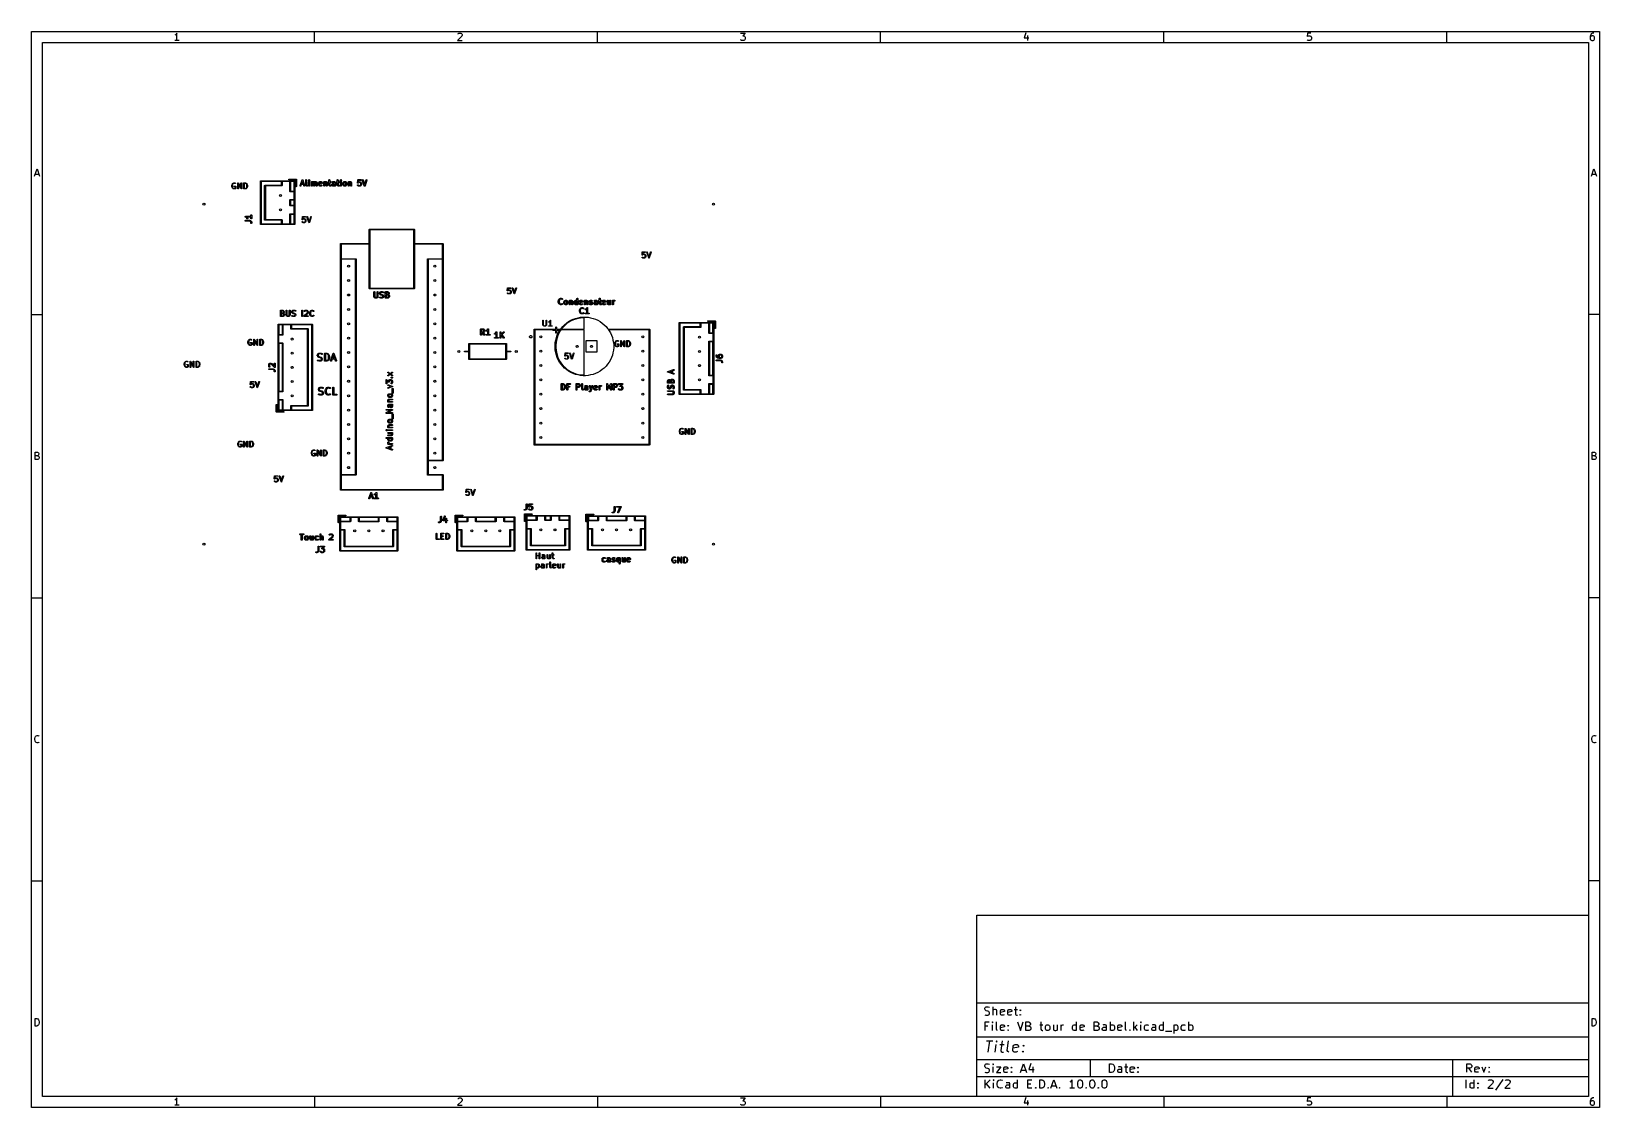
# Model space of a CAD drawing. Header units: inches. Extents: x 0.4 to 11.3, y -7.9 to -0.4.
import ezdxf

# ---------------------------------------------------------------- set-up
doc = ezdxf.new("R2010")
doc.units = ezdxf.units.IN
doc.header["$MEASUREMENT"] = 0
doc.layers.add('F.Silkscreen', color=41, linetype='CONTINUOUS', true_color=0xf2eda1)

msp = doc.modelspace()

# ---------------------------------------------------------------- linework, layer by layer
at = {"layer": 'BLACK', "linetype": 'CONTINUOUS'}
for p, q in [((0.394, -0.394), (11.299, -0.394)), ((0.394, -7.874), (0.394, -0.394)), ((1.396, -0.417), (1.392, -0.42)), ((1.401, -0.413), (1.396, -0.417)), ((1.406, -0.405), (1.401, -0.413)), ((1.406, -0.456), (1.406, -0.405)), ((2.362, -0.472), (2.362, -0.394)), ((3.387, -0.427), (3.358, -0.456)), ((3.36, -0.41), (3.363, -0.408)), ((3.363, -0.408), (3.367, -0.405)), ((3.367, -0.405), (3.38, -0.405)), ((3.38, -0.405), (3.384, -0.408)), ((3.384, -0.408), (3.387, -0.41)), ((3.387, -0.41), (3.389, -0.415)), ((3.389, -0.42), (3.387, -0.427)), ((3.389, -0.415), (3.389, -0.42)), ((4.331, -0.472), (4.331, -0.394)), ((5.326, -0.405), (5.358, -0.405)), ((5.358, -0.405), (5.341, -0.425)), ((5.341, -0.425), (5.348, -0.425)), ((5.348, -0.425), (5.353, -0.427)), ((5.353, -0.427), (5.355, -0.43)), ((5.355, -0.43), (5.358, -0.435)), ((5.358, -0.435), (5.358, -0.447)), ((6.299, -0.472), (6.299, -0.394)), ((7.309, -0.403), (7.297, -0.439)), ((7.321, -0.422), (7.321, -0.456)), ((8.268, -0.472), (8.268, -0.394)), ((9.268, -0.405), (9.266, -0.43)), ((9.266, -0.43), (9.268, -0.427)), ((9.292, -0.405), (9.268, -0.405)), ((9.268, -0.427), (9.273, -0.425)), ((9.273, -0.425), (9.285, -0.425)), ((9.285, -0.425), (9.29, -0.427)), ((9.29, -0.427), (9.292, -0.43)), ((9.292, -0.43), (9.295, -0.435)), ((9.295, -0.435), (9.295, -0.447)), ((10.236, -0.472), (10.236, -0.394)), ((11.237, -0.417), (11.234, -0.427)), ((11.234, -0.427), (11.234, -0.447)), ((11.237, -0.43), (11.234, -0.435)), ((11.241, -0.41), (11.237, -0.417)), ((11.239, -0.427), (11.237, -0.43)), ((11.244, -0.425), (11.239, -0.427)), ((11.244, -0.408), (11.241, -0.41)), ((11.249, -0.405), (11.244, -0.408)), ((11.254, -0.425), (11.244, -0.425)), ((11.258, -0.405), (11.249, -0.405)), ((11.258, -0.427), (11.254, -0.425)), ((11.261, -0.43), (11.258, -0.427)), ((11.263, -0.435), (11.261, -0.43)), ((11.263, -0.447), (11.263, -0.435)), ((11.299, -0.394), (11.299, -7.874)), ((0.472, -0.472), (11.221, -0.472)), ((0.472, -7.796), (0.472, -0.472)), ((1.421, -0.456), (1.392, -0.456)), ((3.358, -0.456), (3.389, -0.456)), ((5.329, -0.454), (5.326, -0.452)), ((5.333, -0.456), (5.329, -0.454)), ((5.348, -0.456), (5.333, -0.456)), ((5.353, -0.454), (5.348, -0.456)), ((5.355, -0.452), (5.353, -0.454)), ((5.358, -0.447), (5.355, -0.452)), ((7.297, -0.439), (7.329, -0.439)), ((9.268, -0.454), (9.266, -0.452)), ((9.273, -0.456), (9.268, -0.454)), ((9.285, -0.456), (9.273, -0.456)), ((9.29, -0.454), (9.285, -0.456)), ((9.292, -0.452), (9.29, -0.454)), ((9.295, -0.447), (9.292, -0.452)), ((11.221, -0.472), (11.221, -7.796)), ((11.234, -0.447), (11.237, -0.452)), ((11.237, -0.452), (11.239, -0.454)), ((11.239, -0.454), (11.244, -0.456)), ((11.244, -0.456), (11.254, -0.456)), ((11.254, -0.456), (11.258, -0.454)), ((11.258, -0.454), (11.261, -0.452)), ((11.261, -0.452), (11.263, -0.447)), ((0.416, -1.401), (0.433, -1.35)), ((0.421, -1.387), (0.445, -1.387)), ((0.433, -1.35), (0.45, -1.401)), ((11.243, -1.401), (11.26, -1.35)), ((11.248, -1.387), (11.272, -1.387)), ((11.26, -1.35), (11.277, -1.401)), ((0.394, -2.362), (0.472, -2.362)), ((11.299, -2.362), (11.221, -2.362)), ((0.42, -3.37), (0.42, -3.319)), ((0.42, -3.319), (0.437, -3.319)), ((0.437, -3.343), (0.42, -3.343)), ((0.439, -3.37), (0.42, -3.37)), ((0.437, -3.319), (0.442, -3.321)), ((0.442, -3.341), (0.437, -3.343)), ((0.437, -3.343), (0.444, -3.345)), ((0.444, -3.367), (0.439, -3.37)), ((0.442, -3.321), (0.444, -3.324)), ((0.444, -3.338), (0.442, -3.341)), ((0.444, -3.324), (0.446, -3.328)), ((0.446, -3.333), (0.444, -3.338)), ((0.444, -3.345), (0.446, -3.348)), ((0.446, -3.365), (0.444, -3.367)), ((0.446, -3.328), (0.446, -3.333)), ((0.446, -3.348), (0.449, -3.353)), ((0.449, -3.36), (0.446, -3.365)), ((0.449, -3.353), (0.449, -3.36)), ((11.247, -3.37), (11.247, -3.319)), ((11.247, -3.319), (11.264, -3.319)), ((11.264, -3.343), (11.247, -3.343)), ((11.266, -3.37), (11.247, -3.37)), ((11.264, -3.319), (11.268, -3.321)), ((11.268, -3.341), (11.264, -3.343)), ((11.264, -3.343), (11.271, -3.345)), ((11.271, -3.367), (11.266, -3.37)), ((11.268, -3.321), (11.271, -3.324)), ((11.271, -3.338), (11.268, -3.341)), ((11.271, -3.324), (11.273, -3.328)), ((11.273, -3.333), (11.271, -3.338)), ((11.271, -3.345), (11.273, -3.348)), ((11.273, -3.365), (11.271, -3.367)), ((11.273, -3.328), (11.273, -3.333)), ((11.273, -3.348), (11.276, -3.353)), ((11.276, -3.36), (11.273, -3.365)), ((11.276, -3.353), (11.276, -3.36)), ((0.394, -4.331), (0.472, -4.331)), ((11.299, -4.331), (11.221, -4.331)), ((0.417, -5.309), (0.42, -5.299)), ((0.417, -5.316), (0.417, -5.309)), ((0.42, -5.326), (0.417, -5.316)), ((0.42, -5.299), (0.422, -5.294)), ((0.422, -5.331), (0.42, -5.326)), ((0.422, -5.294), (0.427, -5.29)), ((0.427, -5.336), (0.422, -5.331)), ((0.427, -5.29), (0.434, -5.287)), ((0.434, -5.338), (0.427, -5.336)), ((0.434, -5.287), (0.439, -5.287)), ((0.439, -5.338), (0.434, -5.338)), ((0.439, -5.287), (0.446, -5.29)), ((0.446, -5.336), (0.439, -5.338)), ((0.446, -5.29), (0.449, -5.292)), ((0.449, -5.333), (0.446, -5.336)), ((11.244, -5.309), (11.247, -5.299)), ((11.244, -5.316), (11.244, -5.309)), ((11.247, -5.326), (11.244, -5.316)), ((11.247, -5.299), (11.249, -5.294)), ((11.249, -5.331), (11.247, -5.326)), ((11.249, -5.294), (11.254, -5.29)), ((11.254, -5.336), (11.249, -5.331)), ((11.254, -5.29), (11.261, -5.287)), ((11.261, -5.338), (11.254, -5.336)), ((11.261, -5.287), (11.266, -5.287)), ((11.266, -5.338), (11.261, -5.338)), ((11.266, -5.287), (11.273, -5.29)), ((11.273, -5.336), (11.266, -5.338)), ((11.273, -5.29), (11.276, -5.292)), ((11.276, -5.333), (11.273, -5.336)), ((0.394, -6.299), (0.472, -6.299)), ((11.299, -6.299), (11.221, -6.299)), ((6.969, -6.536), (11.221, -6.536)), ((6.969, -7.796), (6.969, -6.536)), ((11.221, -6.536), (11.221, -7.796)), ((6.969, -7.146), (11.221, -7.146)), ((7.023, -7.184), (7.026, -7.179)), ((7.023, -7.19), (7.023, -7.184)), ((7.026, -7.195), (7.023, -7.19)), ((7.026, -7.179), (7.029, -7.176)), ((7.029, -7.198), (7.026, -7.195)), ((7.029, -7.176), (7.034, -7.173)), ((7.034, -7.173), (7.048, -7.173)), ((7.048, -7.173), (7.057, -7.176)), ((7.082, -7.232), (7.082, -7.173)), ((7.085, -7.195), (7.082, -7.198)), ((7.091, -7.193), (7.085, -7.195)), ((7.099, -7.193), (7.091, -7.193)), ((7.105, -7.195), (7.099, -7.193)), ((7.107, -7.201), (7.105, -7.195)), ((7.133, -7.201), (7.136, -7.195)), ((7.136, -7.195), (7.141, -7.193)), ((7.141, -7.193), (7.152, -7.193)), ((7.152, -7.193), (7.158, -7.195)), ((7.158, -7.195), (7.161, -7.201)), ((7.183, -7.201), (7.186, -7.195)), ((7.186, -7.195), (7.192, -7.193)), ((7.192, -7.193), (7.203, -7.193)), ((7.203, -7.193), (7.209, -7.195)), ((7.209, -7.195), (7.212, -7.201)), ((7.228, -7.193), (7.251, -7.193)), ((7.237, -7.173), (7.237, -7.224)), ((7.268, -7.198), (7.271, -7.195)), ((7.271, -7.195), (7.273, -7.198)), ((7.271, -7.195), (7.271, -7.201)), ((0.42, -7.307), (0.42, -7.256)), ((0.42, -7.256), (0.432, -7.256)), ((0.432, -7.256), (0.439, -7.258)), ((0.439, -7.304), (0.432, -7.307)), ((0.439, -7.258), (0.444, -7.263)), ((0.444, -7.3), (0.439, -7.304)), ((0.444, -7.263), (0.446, -7.268)), ((0.446, -7.295), (0.444, -7.3)), ((0.446, -7.268), (0.449, -7.278)), ((0.449, -7.285), (0.446, -7.295)), ((0.449, -7.278), (0.449, -7.285)), ((7.023, -7.229), (7.032, -7.232)), ((7.026, -7.338), (7.026, -7.279)), ((7.026, -7.279), (7.054, -7.279)), ((7.034, -7.201), (7.029, -7.198)), ((7.032, -7.232), (7.046, -7.232)), ((7.046, -7.204), (7.034, -7.201)), ((7.051, -7.207), (7.046, -7.204)), ((7.046, -7.232), (7.051, -7.229)), ((7.054, -7.21), (7.051, -7.207)), ((7.051, -7.229), (7.054, -7.226)), ((7.057, -7.215), (7.054, -7.21)), ((7.054, -7.226), (7.057, -7.221)), ((7.057, -7.221), (7.057, -7.215)), ((7.077, -7.279), (7.074, -7.282)), ((7.074, -7.282), (7.077, -7.285)), ((7.079, -7.282), (7.077, -7.279)), ((7.077, -7.279), (7.077, -7.285)), ((7.077, -7.285), (7.079, -7.282)), ((7.077, -7.338), (7.077, -7.299)), ((7.105, -7.33), (7.105, -7.279)), ((7.107, -7.232), (7.107, -7.201)), ((7.133, -7.224), (7.133, -7.201)), ((7.161, -7.207), (7.133, -7.212)), ((7.136, -7.229), (7.133, -7.224)), ((7.133, -7.307), (7.136, -7.302)), ((7.141, -7.232), (7.136, -7.229)), ((7.136, -7.302), (7.141, -7.299)), ((7.152, -7.232), (7.141, -7.232)), ((7.141, -7.299), (7.152, -7.299)), ((7.158, -7.229), (7.152, -7.232)), ((7.152, -7.299), (7.158, -7.302)), ((7.158, -7.302), (7.161, -7.307)), ((7.161, -7.201), (7.161, -7.207)), ((7.183, -7.224), (7.183, -7.201)), ((7.212, -7.207), (7.183, -7.212)), ((7.186, -7.229), (7.183, -7.224)), ((7.183, -7.305), (7.186, -7.302)), ((7.186, -7.307), (7.183, -7.305)), ((7.192, -7.232), (7.186, -7.229)), ((7.186, -7.302), (7.189, -7.305)), ((7.186, -7.302), (7.186, -7.307)), ((7.189, -7.305), (7.186, -7.307)), ((7.203, -7.232), (7.192, -7.232)), ((7.209, -7.229), (7.203, -7.232)), ((7.212, -7.201), (7.212, -7.207)), ((7.237, -7.224), (7.24, -7.229)), ((7.24, -7.229), (7.245, -7.232)), ((7.245, -7.232), (7.251, -7.232)), ((7.251, -7.279), (7.271, -7.338)), ((7.271, -7.201), (7.268, -7.198)), ((7.268, -7.229), (7.271, -7.226)), ((7.271, -7.232), (7.268, -7.229)), ((7.273, -7.198), (7.271, -7.201)), ((7.271, -7.226), (7.273, -7.229)), ((7.271, -7.226), (7.271, -7.232)), ((7.273, -7.229), (7.271, -7.232)), ((7.271, -7.338), (7.29, -7.279)), ((7.31, -7.338), (7.31, -7.279)), ((7.31, -7.279), (7.33, -7.279)), ((7.33, -7.279), (7.335, -7.282)), ((7.335, -7.305), (7.33, -7.307)), ((7.335, -7.282), (7.338, -7.285)), ((7.338, -7.302), (7.335, -7.305)), ((7.338, -7.285), (7.341, -7.291)), ((7.341, -7.296), (7.338, -7.302)), ((7.341, -7.291), (7.341, -7.296)), ((7.406, -7.299), (7.428, -7.299)), ((7.414, -7.279), (7.414, -7.33)), ((7.445, -7.31), (7.448, -7.305)), ((7.448, -7.305), (7.451, -7.302)), ((7.451, -7.302), (7.456, -7.299)), ((7.456, -7.299), (7.465, -7.299)), ((7.465, -7.299), (7.47, -7.302)), ((7.47, -7.302), (7.473, -7.305)), ((7.473, -7.305), (7.476, -7.31)), ((7.501, -7.299), (7.501, -7.33)), ((7.526, -7.299), (7.526, -7.338)), ((7.555, -7.338), (7.555, -7.299)), ((7.555, -7.31), (7.557, -7.305)), ((7.557, -7.305), (7.56, -7.302)), ((7.56, -7.302), (7.566, -7.299)), ((7.566, -7.299), (7.571, -7.299)), ((7.633, -7.31), (7.636, -7.305)), ((7.636, -7.305), (7.639, -7.302)), ((7.639, -7.302), (7.645, -7.299)), ((7.645, -7.299), (7.656, -7.299)), ((7.656, -7.299), (7.661, -7.302)), ((7.661, -7.338), (7.661, -7.279)), ((7.687, -7.307), (7.69, -7.302)), ((7.69, -7.302), (7.695, -7.299)), ((7.695, -7.299), (7.706, -7.299)), ((7.706, -7.299), (7.712, -7.302)), ((7.712, -7.302), (7.715, -7.307)), ((7.785, -7.338), (7.785, -7.279)), ((7.785, -7.279), (7.805, -7.279)), ((7.805, -7.279), (7.81, -7.282)), ((7.81, -7.305), (7.805, -7.307)), ((7.81, -7.282), (7.813, -7.285)), ((7.813, -7.302), (7.81, -7.305)), ((7.813, -7.285), (7.816, -7.291)), ((7.816, -7.296), (7.813, -7.302)), ((7.816, -7.291), (7.816, -7.296)), ((7.85, -7.299), (7.844, -7.302)), ((7.861, -7.299), (7.85, -7.299)), ((7.867, -7.302), (7.861, -7.299)), ((7.87, -7.307), (7.867, -7.302)), ((7.898, -7.338), (7.898, -7.279)), ((7.898, -7.302), (7.903, -7.299)), ((7.903, -7.299), (7.915, -7.299)), ((7.915, -7.299), (7.92, -7.302)), ((7.92, -7.302), (7.923, -7.305)), ((7.923, -7.305), (7.926, -7.31)), ((7.948, -7.307), (7.951, -7.302)), ((7.951, -7.302), (7.957, -7.299)), ((7.957, -7.299), (7.968, -7.299)), ((7.968, -7.299), (7.974, -7.302)), ((7.974, -7.302), (7.976, -7.307)), ((8.002, -7.33), (8.002, -7.279)), ((8.061, -7.338), (8.061, -7.279)), ((8.083, -7.299), (8.061, -7.321)), ((8.109, -7.279), (8.106, -7.282)), ((8.106, -7.282), (8.109, -7.285)), ((8.111, -7.282), (8.109, -7.279)), ((8.109, -7.279), (8.109, -7.285)), ((8.109, -7.285), (8.111, -7.282)), ((8.109, -7.338), (8.109, -7.299)), ((8.134, -7.31), (8.137, -7.305)), ((8.137, -7.305), (8.14, -7.302)), ((8.14, -7.302), (8.145, -7.299)), ((8.145, -7.299), (8.156, -7.299)), ((8.156, -7.299), (8.162, -7.302)), ((8.193, -7.299), (8.187, -7.302)), ((8.204, -7.299), (8.193, -7.299)), ((8.21, -7.302), (8.204, -7.299)), ((8.213, -7.307), (8.21, -7.302)), ((8.238, -7.31), (8.241, -7.305)), ((8.241, -7.305), (8.244, -7.302)), ((8.244, -7.302), (8.249, -7.299)), ((8.249, -7.299), (8.26, -7.299)), ((8.26, -7.299), (8.266, -7.302)), ((8.266, -7.338), (8.266, -7.279)), ((8.339, -7.299), (8.339, -7.358)), ((8.339, -7.302), (8.345, -7.299)), ((8.345, -7.299), (8.356, -7.299)), ((8.356, -7.299), (8.362, -7.302)), ((8.362, -7.302), (8.364, -7.305)), ((8.364, -7.305), (8.367, -7.31)), ((8.39, -7.31), (8.393, -7.305)), ((8.393, -7.305), (8.395, -7.302)), ((8.395, -7.302), (8.401, -7.299)), ((8.401, -7.299), (8.412, -7.299)), ((8.412, -7.299), (8.418, -7.302)), ((8.443, -7.338), (8.443, -7.279)), ((8.443, -7.302), (8.449, -7.299)), ((8.449, -7.299), (8.46, -7.299)), ((8.46, -7.299), (8.466, -7.302)), ((8.466, -7.302), (8.469, -7.305)), ((8.469, -7.305), (8.471, -7.31)), ((11.247, -7.307), (11.247, -7.256)), ((11.247, -7.256), (11.259, -7.256)), ((11.259, -7.256), (11.266, -7.258)), ((11.266, -7.304), (11.259, -7.307)), ((11.266, -7.258), (11.271, -7.263)), ((11.271, -7.3), (11.266, -7.304)), ((11.271, -7.263), (11.273, -7.268)), ((11.273, -7.295), (11.271, -7.3)), ((11.273, -7.268), (11.276, -7.278)), ((11.276, -7.285), (11.273, -7.295)), ((11.276, -7.278), (11.276, -7.285)), ((0.432, -7.307), (0.42, -7.307)), ((6.969, -7.382), (11.221, -7.382)), ((7.046, -7.307), (7.026, -7.307)), ((7.035, -7.41), (7.08, -7.41)), ((7.048, -7.489), (7.058, -7.41)), ((7.106, -7.41), (7.102, -7.414)), ((7.102, -7.414), (7.105, -7.417)), ((7.107, -7.336), (7.105, -7.33)), ((7.106, -7.41), (7.105, -7.417)), ((7.105, -7.417), (7.11, -7.414)), ((7.11, -7.414), (7.106, -7.41)), ((7.113, -7.338), (7.107, -7.336)), ((7.133, -7.33), (7.133, -7.307)), ((7.161, -7.313), (7.133, -7.319)), ((7.136, -7.336), (7.133, -7.33)), ((7.144, -7.41), (7.135, -7.477)), ((7.141, -7.338), (7.136, -7.336)), ((7.152, -7.338), (7.141, -7.338)), ((7.158, -7.336), (7.152, -7.338)), ((7.161, -7.307), (7.161, -7.313)), ((7.18, -7.477), (7.189, -7.41)), ((7.183, -7.336), (7.186, -7.333)), ((7.186, -7.338), (7.183, -7.336)), ((7.186, -7.333), (7.189, -7.336)), ((7.186, -7.333), (7.186, -7.338)), ((7.189, -7.336), (7.186, -7.338)), ((7.33, -7.307), (7.31, -7.307)), ((7.332, -7.338), (7.31, -7.338)), ((7.33, -7.307), (7.338, -7.31)), ((7.338, -7.336), (7.332, -7.338)), ((7.338, -7.31), (7.341, -7.313)), ((7.341, -7.333), (7.338, -7.336)), ((7.341, -7.313), (7.344, -7.319)), ((7.344, -7.327), (7.341, -7.333)), ((7.344, -7.319), (7.344, -7.327)), ((7.414, -7.33), (7.417, -7.336)), ((7.417, -7.336), (7.422, -7.338)), ((7.422, -7.338), (7.428, -7.338)), ((7.445, -7.327), (7.445, -7.31)), ((7.448, -7.333), (7.445, -7.327)), ((7.451, -7.336), (7.448, -7.333)), ((7.456, -7.338), (7.451, -7.336)), ((7.465, -7.338), (7.456, -7.338)), ((7.47, -7.336), (7.465, -7.338)), ((7.473, -7.333), (7.47, -7.336)), ((7.476, -7.327), (7.473, -7.333)), ((7.476, -7.31), (7.476, -7.327)), ((7.501, -7.33), (7.504, -7.336)), ((7.504, -7.336), (7.51, -7.338)), ((7.51, -7.338), (7.518, -7.338)), ((7.518, -7.338), (7.524, -7.336)), ((7.524, -7.336), (7.526, -7.333)), ((7.633, -7.327), (7.633, -7.31)), ((7.636, -7.333), (7.633, -7.327)), ((7.639, -7.336), (7.636, -7.333)), ((7.645, -7.338), (7.639, -7.336)), ((7.656, -7.338), (7.645, -7.338)), ((7.661, -7.336), (7.656, -7.338)), ((7.687, -7.33), (7.687, -7.307)), ((7.715, -7.313), (7.687, -7.319)), ((7.69, -7.336), (7.687, -7.33)), ((7.695, -7.338), (7.69, -7.336)), ((7.706, -7.338), (7.695, -7.338)), ((7.712, -7.336), (7.706, -7.338)), ((7.715, -7.307), (7.715, -7.313)), ((7.805, -7.307), (7.785, -7.307)), ((7.808, -7.338), (7.785, -7.338)), ((7.805, -7.307), (7.813, -7.31)), ((7.813, -7.336), (7.808, -7.338)), ((7.813, -7.31), (7.816, -7.313)), ((7.816, -7.333), (7.813, -7.336)), ((7.816, -7.313), (7.819, -7.319)), ((7.819, -7.327), (7.816, -7.333)), ((7.819, -7.319), (7.819, -7.327)), ((7.841, -7.324), (7.844, -7.319)), ((7.841, -7.33), (7.841, -7.324)), ((7.844, -7.336), (7.841, -7.33)), ((7.844, -7.319), (7.85, -7.316)), ((7.85, -7.338), (7.844, -7.336)), ((7.85, -7.316), (7.864, -7.316)), ((7.864, -7.338), (7.85, -7.338)), ((7.864, -7.316), (7.87, -7.313)), ((7.87, -7.336), (7.864, -7.338)), ((7.87, -7.338), (7.87, -7.307)), ((7.903, -7.338), (7.898, -7.336)), ((7.915, -7.338), (7.903, -7.338)), ((7.92, -7.336), (7.915, -7.338)), ((7.923, -7.333), (7.92, -7.336)), ((7.926, -7.327), (7.923, -7.333)), ((7.926, -7.31), (7.926, -7.327)), ((7.948, -7.33), (7.948, -7.307)), ((7.976, -7.313), (7.948, -7.319)), ((7.951, -7.336), (7.948, -7.33)), ((7.957, -7.338), (7.951, -7.336)), ((7.968, -7.338), (7.957, -7.338)), ((7.974, -7.336), (7.968, -7.338)), ((7.976, -7.307), (7.976, -7.313)), ((8.005, -7.336), (8.002, -7.33)), ((8.01, -7.338), (8.005, -7.336)), ((8.03, -7.336), (8.033, -7.333)), ((8.033, -7.338), (8.03, -7.336)), ((8.033, -7.333), (8.035, -7.336)), ((8.033, -7.333), (8.033, -7.338)), ((8.035, -7.336), (8.033, -7.338)), ((8.066, -7.316), (8.083, -7.338)), ((8.134, -7.327), (8.134, -7.31)), ((8.137, -7.333), (8.134, -7.327)), ((8.14, -7.336), (8.137, -7.333)), ((8.145, -7.338), (8.14, -7.336)), ((8.156, -7.338), (8.145, -7.338)), ((8.162, -7.336), (8.156, -7.338)), ((8.185, -7.324), (8.187, -7.319)), ((8.185, -7.33), (8.185, -7.324)), ((8.187, -7.336), (8.185, -7.33)), ((8.187, -7.319), (8.193, -7.316)), ((8.193, -7.338), (8.187, -7.336)), ((8.193, -7.316), (8.207, -7.316)), ((8.207, -7.338), (8.193, -7.338)), ((8.207, -7.316), (8.213, -7.313)), ((8.213, -7.336), (8.207, -7.338)), ((8.213, -7.338), (8.213, -7.307)), ((8.238, -7.327), (8.238, -7.31)), ((8.241, -7.333), (8.238, -7.327)), ((8.244, -7.336), (8.241, -7.333)), ((8.249, -7.338), (8.244, -7.336)), ((8.26, -7.338), (8.249, -7.338)), ((8.266, -7.336), (8.26, -7.338)), ((8.28, -7.344), (8.325, -7.344)), ((8.345, -7.338), (8.339, -7.336)), ((8.356, -7.338), (8.345, -7.338)), ((8.362, -7.336), (8.356, -7.338)), ((8.364, -7.333), (8.362, -7.336)), ((8.367, -7.327), (8.364, -7.333)), ((8.367, -7.31), (8.367, -7.327)), ((8.39, -7.327), (8.39, -7.31)), ((8.393, -7.333), (8.39, -7.327)), ((8.395, -7.336), (8.393, -7.333)), ((8.401, -7.338), (8.395, -7.336)), ((8.412, -7.338), (8.401, -7.338)), ((8.418, -7.336), (8.412, -7.338)), ((8.449, -7.338), (8.443, -7.336)), ((8.46, -7.338), (8.449, -7.338)), ((8.466, -7.336), (8.46, -7.338)), ((8.469, -7.333), (8.466, -7.336)), ((8.471, -7.327), (8.469, -7.333)), ((8.471, -7.31), (8.471, -7.327)), ((11.259, -7.307), (11.247, -7.307)), ((7.097, -7.489), (7.103, -7.436)), ((7.129, -7.436), (7.159, -7.436)), ((7.135, -7.477), (7.138, -7.485)), ((7.138, -7.485), (7.145, -7.489)), ((7.145, -7.489), (7.153, -7.489)), ((7.183, -7.485), (7.18, -7.477)), ((7.19, -7.489), (7.183, -7.485)), ((7.218, -7.477), (7.222, -7.447)), ((7.221, -7.485), (7.218, -7.477)), ((7.258, -7.455), (7.22, -7.462)), ((7.228, -7.489), (7.221, -7.485)), ((7.222, -7.447), (7.226, -7.44)), ((7.226, -7.44), (7.234, -7.436)), ((7.243, -7.489), (7.228, -7.489)), ((7.234, -7.436), (7.249, -7.436)), ((7.251, -7.485), (7.243, -7.489)), ((7.249, -7.436), (7.256, -7.44)), ((7.256, -7.44), (7.259, -7.447)), ((7.259, -7.447), (7.258, -7.455)), ((7.285, -7.485), (7.289, -7.481)), ((7.288, -7.489), (7.285, -7.485)), ((7.289, -7.481), (7.288, -7.489)), ((7.292, -7.485), (7.288, -7.489)), ((7.289, -7.481), (7.292, -7.485)), ((7.29, -7.444), (7.294, -7.44)), ((7.293, -7.447), (7.29, -7.444)), ((7.294, -7.44), (7.293, -7.447)), ((7.297, -7.444), (7.293, -7.447)), ((7.294, -7.44), (7.297, -7.444)), ((6.969, -7.54), (11.221, -7.54)), ((7.023, -7.582), (7.026, -7.576)), ((7.023, -7.587), (7.023, -7.582)), ((7.026, -7.593), (7.023, -7.587)), ((7.023, -7.627), (7.032, -7.63)), ((7.026, -7.576), (7.029, -7.573)), ((7.029, -7.596), (7.026, -7.593)), ((7.029, -7.573), (7.034, -7.571)), ((7.034, -7.599), (7.029, -7.596)), ((7.032, -7.63), (7.046, -7.63)), ((7.034, -7.571), (7.048, -7.571)), ((7.046, -7.602), (7.034, -7.599)), ((7.051, -7.604), (7.046, -7.602)), ((7.046, -7.63), (7.051, -7.627)), ((7.048, -7.571), (7.057, -7.573)), ((7.054, -7.607), (7.051, -7.604)), ((7.051, -7.627), (7.054, -7.624)), ((7.057, -7.613), (7.054, -7.607)), ((7.054, -7.624), (7.057, -7.618)), ((7.057, -7.618), (7.057, -7.613)), ((7.082, -7.571), (7.079, -7.573)), ((7.079, -7.573), (7.082, -7.576)), ((7.085, -7.573), (7.082, -7.571)), ((7.082, -7.571), (7.082, -7.576)), ((7.082, -7.576), (7.085, -7.573)), ((7.082, -7.63), (7.082, -7.59)), ((7.105, -7.59), (7.136, -7.59)), ((7.136, -7.59), (7.105, -7.63)), ((7.105, -7.63), (7.136, -7.63)), ((7.155, -7.599), (7.158, -7.593)), ((7.155, -7.621), (7.155, -7.599)), ((7.183, -7.604), (7.155, -7.61)), ((7.158, -7.627), (7.155, -7.621)), ((7.158, -7.593), (7.164, -7.59)), ((7.164, -7.63), (7.158, -7.627)), ((7.164, -7.59), (7.175, -7.59)), ((7.175, -7.63), (7.164, -7.63)), ((7.175, -7.59), (7.181, -7.593)), ((7.181, -7.627), (7.175, -7.63)), ((7.181, -7.593), (7.183, -7.599)), ((7.183, -7.599), (7.183, -7.604)), ((7.206, -7.596), (7.209, -7.593)), ((7.209, -7.599), (7.206, -7.596)), ((7.206, -7.627), (7.209, -7.624)), ((7.209, -7.63), (7.206, -7.627)), ((7.209, -7.593), (7.212, -7.596)), ((7.209, -7.593), (7.209, -7.599)), ((7.212, -7.596), (7.209, -7.599)), ((7.209, -7.624), (7.212, -7.627)), ((7.209, -7.624), (7.209, -7.63)), ((7.212, -7.627), (7.209, -7.63)), ((7.273, -7.63), (7.293, -7.571)), ((7.279, -7.613), (7.307, -7.613)), ((7.293, -7.571), (7.313, -7.63)), ((7.344, -7.568), (7.33, -7.61)), ((7.33, -7.61), (7.366, -7.61)), ((7.358, -7.59), (7.358, -7.63)), ((7.756, -7.54), (7.756, -7.658)), ((7.892, -7.63), (7.892, -7.571)), ((7.892, -7.571), (7.906, -7.571)), ((7.906, -7.63), (7.892, -7.63)), ((7.906, -7.571), (7.915, -7.573)), ((7.915, -7.627), (7.906, -7.63)), ((7.915, -7.573), (7.92, -7.579)), ((7.92, -7.621), (7.915, -7.627)), ((7.92, -7.579), (7.923, -7.585)), ((7.923, -7.616), (7.92, -7.621)), ((7.923, -7.585), (7.926, -7.596)), ((7.926, -7.604), (7.923, -7.616)), ((7.926, -7.596), (7.926, -7.604)), ((7.948, -7.616), (7.951, -7.61)), ((7.948, -7.621), (7.948, -7.616)), ((7.951, -7.627), (7.948, -7.621)), ((7.957, -7.59), (7.951, -7.593)), ((7.951, -7.61), (7.957, -7.607)), ((7.957, -7.63), (7.951, -7.627)), ((7.968, -7.59), (7.957, -7.59)), ((7.957, -7.607), (7.971, -7.607)), ((7.971, -7.63), (7.957, -7.63)), ((7.974, -7.593), (7.968, -7.59)), ((7.971, -7.607), (7.976, -7.604)), ((7.976, -7.627), (7.971, -7.63)), ((7.976, -7.599), (7.974, -7.593)), ((7.976, -7.63), (7.976, -7.599)), ((7.996, -7.59), (8.019, -7.59)), ((8.005, -7.571), (8.005, -7.621)), ((8.005, -7.621), (8.007, -7.627)), ((8.007, -7.627), (8.013, -7.63)), ((8.013, -7.63), (8.019, -7.63)), ((8.035, -7.599), (8.038, -7.593)), ((8.035, -7.621), (8.035, -7.599)), ((8.064, -7.604), (8.035, -7.61)), ((8.038, -7.627), (8.035, -7.621)), ((8.038, -7.593), (8.044, -7.59)), ((8.044, -7.63), (8.038, -7.627)), ((8.044, -7.59), (8.055, -7.59)), ((8.055, -7.63), (8.044, -7.63)), ((8.055, -7.59), (8.061, -7.593)), ((8.061, -7.627), (8.055, -7.63)), ((8.061, -7.593), (8.064, -7.599)), ((8.064, -7.599), (8.064, -7.604)), ((8.086, -7.596), (8.089, -7.593)), ((8.089, -7.599), (8.086, -7.596)), ((8.086, -7.627), (8.089, -7.624)), ((8.089, -7.63), (8.086, -7.627)), ((8.089, -7.593), (8.092, -7.596)), ((8.089, -7.593), (8.089, -7.599)), ((8.092, -7.596), (8.089, -7.599)), ((8.089, -7.624), (8.092, -7.627)), ((8.089, -7.624), (8.089, -7.63)), ((8.092, -7.627), (8.089, -7.63)), ((10.276, -7.54), (10.276, -7.796)), ((10.376, -7.629), (10.376, -7.57)), ((10.376, -7.57), (10.399, -7.57)), ((10.399, -7.601), (10.376, -7.601)), ((10.41, -7.629), (10.39, -7.601)), ((10.399, -7.57), (10.404, -7.573)), ((10.404, -7.598), (10.399, -7.601)), ((10.404, -7.573), (10.407, -7.576)), ((10.407, -7.596), (10.404, -7.598)), ((10.407, -7.576), (10.41, -7.582)), ((10.41, -7.59), (10.407, -7.596)), ((10.41, -7.582), (10.41, -7.59)), ((10.432, -7.598), (10.435, -7.593)), ((10.432, -7.621), (10.432, -7.598)), ((10.461, -7.604), (10.432, -7.61)), ((10.435, -7.627), (10.432, -7.621)), ((10.435, -7.593), (10.441, -7.59)), ((10.441, -7.629), (10.435, -7.627)), ((10.441, -7.59), (10.452, -7.59)), ((10.452, -7.629), (10.441, -7.629)), ((10.452, -7.59), (10.458, -7.593)), ((10.458, -7.627), (10.452, -7.629)), ((10.458, -7.593), (10.461, -7.598)), ((10.461, -7.598), (10.461, -7.604)), ((10.48, -7.59), (10.494, -7.629)), ((10.494, -7.629), (10.508, -7.59)), ((10.528, -7.596), (10.531, -7.593)), ((10.531, -7.598), (10.528, -7.596)), ((10.528, -7.627), (10.531, -7.624)), ((10.531, -7.629), (10.528, -7.627)), ((10.531, -7.593), (10.534, -7.596)), ((10.531, -7.593), (10.531, -7.598)), ((10.534, -7.596), (10.531, -7.598)), ((10.531, -7.624), (10.534, -7.627)), ((10.531, -7.624), (10.531, -7.629)), ((10.534, -7.627), (10.531, -7.629)), ((6.969, -7.658), (11.221, -7.658)), ((7.026, -7.74), (7.026, -7.681)), ((7.06, -7.681), (7.026, -7.715)), ((7.06, -7.74), (7.034, -7.706)), ((7.085, -7.681), (7.082, -7.684)), ((7.082, -7.684), (7.085, -7.686)), ((7.088, -7.684), (7.085, -7.681)), ((7.085, -7.681), (7.085, -7.686)), ((7.085, -7.686), (7.088, -7.684)), ((7.085, -7.74), (7.085, -7.701)), ((7.11, -7.706), (7.113, -7.695)), ((7.11, -7.715), (7.11, -7.706)), ((7.113, -7.726), (7.11, -7.715)), ((7.113, -7.695), (7.116, -7.689)), ((7.116, -7.731), (7.113, -7.726)), ((7.116, -7.689), (7.122, -7.684)), ((7.122, -7.737), (7.116, -7.731)), ((7.122, -7.684), (7.13, -7.681)), ((7.13, -7.74), (7.122, -7.737)), ((7.13, -7.681), (7.136, -7.681)), ((7.136, -7.74), (7.13, -7.74)), ((7.136, -7.681), (7.144, -7.684)), ((7.144, -7.737), (7.136, -7.74)), ((7.144, -7.684), (7.147, -7.686)), ((7.147, -7.734), (7.144, -7.737)), ((7.169, -7.726), (7.172, -7.72)), ((7.169, -7.731), (7.169, -7.726)), ((7.172, -7.737), (7.169, -7.731)), ((7.178, -7.701), (7.172, -7.703)), ((7.172, -7.72), (7.178, -7.717)), ((7.178, -7.74), (7.172, -7.737)), ((7.189, -7.701), (7.178, -7.701)), ((7.178, -7.717), (7.192, -7.717)), ((7.192, -7.74), (7.178, -7.74)), ((7.195, -7.703), (7.189, -7.701)), ((7.192, -7.717), (7.197, -7.715)), ((7.197, -7.737), (7.192, -7.74)), ((7.197, -7.709), (7.195, -7.703)), ((7.197, -7.74), (7.197, -7.709)), ((7.223, -7.712), (7.226, -7.706)), ((7.223, -7.729), (7.223, -7.712)), ((7.226, -7.734), (7.223, -7.729)), ((7.226, -7.706), (7.228, -7.703)), ((7.228, -7.737), (7.226, -7.734)), ((7.228, -7.703), (7.234, -7.701)), ((7.234, -7.74), (7.228, -7.737)), ((7.234, -7.701), (7.245, -7.701)), ((7.245, -7.74), (7.234, -7.74)), ((7.245, -7.701), (7.251, -7.703)), ((7.251, -7.737), (7.245, -7.74)), ((7.251, -7.74), (7.251, -7.681)), ((7.324, -7.74), (7.324, -7.681)), ((7.324, -7.681), (7.352, -7.681)), ((7.324, -7.709), (7.344, -7.709)), ((7.352, -7.74), (7.324, -7.74)), ((7.375, -7.737), (7.377, -7.734)), ((7.377, -7.74), (7.375, -7.737)), ((7.377, -7.734), (7.38, -7.737)), ((7.377, -7.734), (7.377, -7.74)), ((7.38, -7.737), (7.377, -7.74)), ((7.406, -7.74), (7.406, -7.681)), ((7.406, -7.681), (7.42, -7.681)), ((7.42, -7.74), (7.406, -7.74)), ((7.42, -7.681), (7.428, -7.684)), ((7.428, -7.737), (7.42, -7.74)), ((7.428, -7.684), (7.434, -7.689)), ((7.434, -7.731), (7.428, -7.737)), ((7.434, -7.689), (7.436, -7.695)), ((7.436, -7.726), (7.434, -7.731)), ((7.436, -7.695), (7.439, -7.706)), ((7.439, -7.715), (7.436, -7.726)), ((7.439, -7.706), (7.439, -7.715)), ((7.462, -7.737), (7.465, -7.734)), ((7.465, -7.74), (7.462, -7.737)), ((7.465, -7.734), (7.467, -7.737)), ((7.465, -7.734), (7.465, -7.74)), ((7.467, -7.737), (7.465, -7.74)), ((7.484, -7.74), (7.504, -7.681)), ((7.49, -7.723), (7.518, -7.723)), ((7.504, -7.681), (7.524, -7.74)), ((7.541, -7.737), (7.543, -7.734)), ((7.543, -7.74), (7.541, -7.737)), ((7.543, -7.734), (7.546, -7.737)), ((7.543, -7.734), (7.543, -7.74)), ((7.546, -7.737), (7.543, -7.74)), ((7.619, -7.695), (7.614, -7.698)), ((7.647, -7.74), (7.614, -7.74)), ((7.625, -7.689), (7.619, -7.695)), ((7.631, -7.681), (7.625, -7.689)), ((7.631, -7.74), (7.631, -7.681)), ((7.67, -7.703), (7.673, -7.692)), ((7.67, -7.717), (7.67, -7.703)), ((7.673, -7.729), (7.67, -7.717)), ((7.673, -7.692), (7.676, -7.686)), ((7.676, -7.734), (7.673, -7.729)), ((7.676, -7.686), (7.678, -7.684)), ((7.678, -7.737), (7.676, -7.734)), ((7.678, -7.684), (7.684, -7.681)), ((7.684, -7.74), (7.678, -7.737)), ((7.684, -7.681), (7.69, -7.681)), ((7.69, -7.74), (7.684, -7.74)), ((7.69, -7.681), (7.695, -7.684)), ((7.695, -7.737), (7.69, -7.74)), ((7.695, -7.684), (7.698, -7.686)), ((7.698, -7.734), (7.695, -7.737)), ((7.698, -7.686), (7.701, -7.692)), ((7.701, -7.729), (7.698, -7.734)), ((7.701, -7.692), (7.704, -7.703)), ((7.704, -7.717), (7.701, -7.729)), ((7.704, -7.703), (7.704, -7.717)), ((7.726, -7.737), (7.729, -7.734)), ((7.729, -7.74), (7.726, -7.737)), ((7.729, -7.734), (7.732, -7.737)), ((7.729, -7.734), (7.729, -7.74)), ((7.732, -7.737), (7.729, -7.74)), ((7.754, -7.703), (7.757, -7.692)), ((7.754, -7.717), (7.754, -7.703)), ((7.757, -7.729), (7.754, -7.717)), ((7.757, -7.692), (7.76, -7.686)), ((7.76, -7.734), (7.757, -7.729)), ((7.76, -7.686), (7.763, -7.684)), ((7.763, -7.737), (7.76, -7.734)), ((7.763, -7.684), (7.768, -7.681)), ((7.768, -7.74), (7.763, -7.737)), ((7.768, -7.681), (7.774, -7.681)), ((7.774, -7.74), (7.768, -7.74)), ((7.774, -7.681), (7.78, -7.684)), ((7.78, -7.737), (7.774, -7.74)), ((7.78, -7.684), (7.782, -7.686)), ((7.782, -7.734), (7.78, -7.737)), ((7.782, -7.686), (7.785, -7.692)), ((7.785, -7.729), (7.782, -7.734)), ((7.785, -7.692), (7.788, -7.703)), ((7.788, -7.717), (7.785, -7.729)), ((7.788, -7.703), (7.788, -7.717)), ((7.81, -7.737), (7.813, -7.734)), ((7.813, -7.74), (7.81, -7.737)), ((7.813, -7.734), (7.816, -7.737)), ((7.813, -7.734), (7.813, -7.74)), ((7.816, -7.737), (7.813, -7.74)), ((7.839, -7.703), (7.841, -7.692)), ((7.839, -7.717), (7.839, -7.703)), ((7.841, -7.729), (7.839, -7.717)), ((7.841, -7.692), (7.844, -7.686)), ((7.844, -7.734), (7.841, -7.729)), ((7.844, -7.686), (7.847, -7.684)), ((7.847, -7.737), (7.844, -7.734)), ((7.847, -7.684), (7.853, -7.681)), ((7.853, -7.74), (7.847, -7.737)), ((7.853, -7.681), (7.858, -7.681)), ((7.858, -7.74), (7.853, -7.74)), ((7.858, -7.681), (7.864, -7.684)), ((7.864, -7.737), (7.858, -7.74)), ((7.864, -7.684), (7.867, -7.686)), ((7.867, -7.734), (7.864, -7.737)), ((7.867, -7.686), (7.87, -7.692)), ((7.87, -7.729), (7.867, -7.734)), ((7.87, -7.692), (7.872, -7.703)), ((7.872, -7.717), (7.87, -7.729)), ((7.872, -7.703), (7.872, -7.717)), ((10.372, -7.74), (10.372, -7.681)), ((10.398, -7.712), (10.4, -7.706)), ((10.398, -7.729), (10.398, -7.712)), ((10.4, -7.734), (10.398, -7.729)), ((10.4, -7.706), (10.403, -7.703)), ((10.403, -7.737), (10.4, -7.734)), ((10.403, -7.703), (10.409, -7.701)), ((10.409, -7.74), (10.403, -7.737)), ((10.409, -7.701), (10.42, -7.701)), ((10.42, -7.74), (10.409, -7.74)), ((10.42, -7.701), (10.426, -7.703)), ((10.426, -7.737), (10.42, -7.74)), ((10.426, -7.74), (10.426, -7.681)), ((10.451, -7.706), (10.454, -7.703)), ((10.454, -7.709), (10.451, -7.706)), ((10.451, -7.737), (10.454, -7.734)), ((10.454, -7.74), (10.451, -7.737)), ((10.454, -7.703), (10.457, -7.706)), ((10.454, -7.703), (10.454, -7.709)), ((10.457, -7.706), (10.454, -7.709)), ((10.454, -7.734), (10.457, -7.737)), ((10.454, -7.734), (10.454, -7.74)), ((10.457, -7.737), (10.454, -7.74)), ((10.555, -7.706), (10.521, -7.74)), ((10.521, -7.74), (10.558, -7.74)), ((10.524, -7.686), (10.527, -7.684)), ((10.527, -7.684), (10.533, -7.681)), ((10.533, -7.681), (10.547, -7.681)), ((10.547, -7.681), (10.552, -7.684)), ((10.552, -7.684), (10.555, -7.686)), ((10.555, -7.686), (10.558, -7.692)), ((10.558, -7.698), (10.555, -7.706)), ((10.558, -7.692), (10.558, -7.698)), ((10.625, -7.678), (10.575, -7.754)), ((10.673, -7.706), (10.64, -7.74)), ((10.64, -7.74), (10.676, -7.74)), ((10.642, -7.686), (10.645, -7.684)), ((10.645, -7.684), (10.651, -7.681)), ((10.651, -7.681), (10.665, -7.681)), ((10.665, -7.681), (10.67, -7.684)), ((10.67, -7.684), (10.673, -7.686)), ((10.673, -7.686), (10.676, -7.692)), ((10.676, -7.698), (10.673, -7.706)), ((10.676, -7.692), (10.676, -7.698)), ((11.221, -7.796), (0.472, -7.796)), ((1.396, -7.819), (1.392, -7.822)), ((1.401, -7.814), (1.396, -7.819)), ((1.406, -7.807), (1.401, -7.814)), ((1.406, -7.858), (1.406, -7.807)), ((2.362, -7.796), (2.362, -7.874)), ((3.387, -7.829), (3.358, -7.858)), ((3.36, -7.812), (3.363, -7.81)), ((3.363, -7.81), (3.367, -7.807)), ((3.367, -7.807), (3.38, -7.807)), ((3.38, -7.807), (3.384, -7.81)), ((3.384, -7.81), (3.387, -7.812)), ((3.387, -7.812), (3.389, -7.817)), ((3.389, -7.822), (3.387, -7.829)), ((3.389, -7.817), (3.389, -7.822)), ((4.331, -7.796), (4.331, -7.874)), ((5.326, -7.807), (5.358, -7.807)), ((5.358, -7.807), (5.341, -7.827)), ((5.341, -7.827), (5.348, -7.827)), ((5.348, -7.827), (5.353, -7.829)), ((5.353, -7.829), (5.355, -7.831)), ((5.355, -7.831), (5.358, -7.836)), ((5.358, -7.849), (5.355, -7.853)), ((5.358, -7.836), (5.358, -7.849)), ((6.299, -7.796), (6.299, -7.874)), ((11.221, -7.796), (6.969, -7.796)), ((7.309, -7.805), (7.297, -7.841)), ((7.297, -7.841), (7.329, -7.841)), ((7.321, -7.824), (7.321, -7.858)), ((8.268, -7.796), (8.268, -7.874)), ((9.268, -7.807), (9.266, -7.831)), ((9.266, -7.831), (9.268, -7.829)), ((9.292, -7.807), (9.268, -7.807)), ((9.268, -7.829), (9.273, -7.827)), ((9.273, -7.827), (9.285, -7.827)), ((9.285, -7.827), (9.29, -7.829)), ((9.29, -7.829), (9.292, -7.831)), ((9.292, -7.831), (9.295, -7.836)), ((9.295, -7.849), (9.292, -7.853)), ((9.295, -7.836), (9.295, -7.849)), ((10.236, -7.796), (10.236, -7.874)), ((11.237, -7.819), (11.234, -7.829)), ((11.234, -7.829), (11.234, -7.849)), ((11.237, -7.831), (11.234, -7.836)), ((11.234, -7.849), (11.237, -7.853)), ((11.241, -7.812), (11.237, -7.819)), ((11.239, -7.829), (11.237, -7.831)), ((11.244, -7.827), (11.239, -7.829)), ((11.244, -7.81), (11.241, -7.812)), ((11.249, -7.807), (11.244, -7.81)), ((11.254, -7.827), (11.244, -7.827)), ((11.258, -7.807), (11.249, -7.807)), ((11.258, -7.829), (11.254, -7.827)), ((11.261, -7.831), (11.258, -7.829)), ((11.263, -7.836), (11.261, -7.831)), ((11.261, -7.853), (11.263, -7.849)), ((11.263, -7.849), (11.263, -7.836)), ((11.299, -7.874), (0.394, -7.874)), ((1.421, -7.858), (1.392, -7.858)), ((3.358, -7.858), (3.389, -7.858)), ((5.329, -7.856), (5.326, -7.853)), ((5.333, -7.858), (5.329, -7.856)), ((5.348, -7.858), (5.333, -7.858)), ((5.353, -7.856), (5.348, -7.858)), ((5.355, -7.853), (5.353, -7.856)), ((9.268, -7.856), (9.266, -7.853)), ((9.273, -7.858), (9.268, -7.856)), ((9.285, -7.858), (9.273, -7.858)), ((9.29, -7.856), (9.285, -7.858)), ((9.292, -7.853), (9.29, -7.856)), ((11.237, -7.853), (11.239, -7.856)), ((11.239, -7.856), (11.244, -7.858)), ((11.244, -7.858), (11.254, -7.858)), ((11.254, -7.858), (11.258, -7.856)), ((11.258, -7.856), (11.261, -7.853))]:
    msp.add_line(p, q, dxfattribs=at)
at = {"layer": 'F.Silkscreen', "linetype": 'CONTINUOUS'}
for p, q in [((1.788, -1.465), (1.79, -1.457)), ((1.788, -1.471), (1.788, -1.465)), ((1.788, -1.465), (1.788, -1.465)), ((1.788, -1.465), (1.788, -1.465)), ((1.79, -1.479), (1.788, -1.471)), ((1.788, -1.471), (1.788, -1.471)), ((1.788, -1.471), (1.788, -1.471)), ((1.79, -1.457), (1.792, -1.453)), ((1.79, -1.457), (1.79, -1.457)), ((1.79, -1.457), (1.79, -1.457)), ((1.792, -1.483), (1.79, -1.479)), ((1.79, -1.479), (1.79, -1.479)), ((1.79, -1.479), (1.79, -1.479)), ((1.792, -1.452), (1.796, -1.449)), ((1.792, -1.453), (1.792, -1.452)), ((1.792, -1.453), (1.792, -1.453)), ((1.793, -1.458), (1.792, -1.465)), ((1.792, -1.465), (1.792, -1.47)), ((1.792, -1.47), (1.793, -1.477)), ((1.796, -1.487), (1.792, -1.483)), ((1.792, -1.483), (1.792, -1.483)), ((1.792, -1.483), (1.792, -1.483)), ((1.795, -1.455), (1.793, -1.458)), ((1.793, -1.477), (1.795, -1.481)), ((1.798, -1.452), (1.795, -1.455)), ((1.795, -1.481), (1.798, -1.484)), ((1.796, -1.448), (1.802, -1.446)), ((1.796, -1.449), (1.796, -1.448)), ((1.796, -1.448), (1.796, -1.448)), ((1.796, -1.448), (1.796, -1.448)), ((1.796, -1.448), (1.796, -1.448)), ((1.796, -1.449), (1.796, -1.449)), ((1.796, -1.449), (1.796, -1.449)), ((1.802, -1.489), (1.796, -1.487)), ((1.796, -1.487), (1.796, -1.487)), ((1.796, -1.487), (1.796, -1.487)), ((1.796, -1.487), (1.796, -1.487)), ((1.796, -1.487), (1.796, -1.487)), ((1.796, -1.487), (1.796, -1.487)), ((1.796, -1.487), (1.796, -1.487)), ((1.803, -1.45), (1.798, -1.452)), ((1.798, -1.484), (1.803, -1.486)), ((1.802, -1.446), (1.802, -1.446)), ((1.802, -1.446), (1.803, -1.446)), ((1.803, -1.489), (1.802, -1.489)), ((1.802, -1.489), (1.802, -1.489)), ((1.803, -1.446), (1.808, -1.446)), ((1.808, -1.45), (1.803, -1.45)), ((1.803, -1.486), (1.806, -1.486)), ((1.806, -1.489), (1.803, -1.489)), ((1.805, -1.47), (1.806, -1.469)), ((1.805, -1.471), (1.805, -1.47)), ((1.806, -1.472), (1.805, -1.471)), ((1.806, -1.469), (1.806, -1.469)), ((1.806, -1.469), (1.814, -1.469)), ((1.806, -1.473), (1.806, -1.472)), ((1.812, -1.473), (1.806, -1.473)), ((1.806, -1.486), (1.811, -1.484)), ((1.807, -1.489), (1.806, -1.489)), ((1.813, -1.487), (1.807, -1.489)), ((1.807, -1.489), (1.807, -1.489)), ((1.808, -1.446), (1.809, -1.446)), ((1.808, -1.446), (1.808, -1.446)), ((1.811, -1.452), (1.808, -1.45)), ((1.809, -1.446), (1.809, -1.446)), ((1.809, -1.446), (1.809, -1.446)), ((1.809, -1.446), (1.809, -1.446)), ((1.809, -1.446), (1.809, -1.446)), ((1.809, -1.446), (1.813, -1.448)), ((1.812, -1.452), (1.811, -1.452)), ((1.811, -1.484), (1.812, -1.483)), ((1.813, -1.451), (1.812, -1.452)), ((1.812, -1.483), (1.812, -1.473)), ((1.813, -1.448), (1.814, -1.449)), ((1.814, -1.45), (1.813, -1.451)), ((1.814, -1.487), (1.813, -1.487)), ((1.813, -1.487), (1.813, -1.487)), ((1.813, -1.487), (1.813, -1.487)), ((1.813, -1.487), (1.813, -1.487)), ((1.813, -1.487), (1.813, -1.487)), ((1.813, -1.487), (1.813, -1.487)), ((1.814, -1.449), (1.814, -1.45)), ((1.814, -1.469), (1.815, -1.469)), ((1.815, -1.485), (1.814, -1.487)), ((1.815, -1.469), (1.816, -1.47)), ((1.816, -1.485), (1.815, -1.485)), ((1.816, -1.47), (1.816, -1.471)), ((1.816, -1.471), (1.816, -1.484)), ((1.816, -1.484), (1.816, -1.485)), ((1.829, -1.448), (1.829, -1.447)), ((1.829, -1.447), (1.829, -1.447)), ((1.829, -1.447), (1.829, -1.447)), ((1.829, -1.447), (1.83, -1.447)), ((1.829, -1.487), (1.829, -1.448)), ((1.829, -1.488), (1.829, -1.487)), ((1.83, -1.489), (1.829, -1.488)), ((1.83, -1.447), (1.83, -1.446)), ((1.83, -1.446), (1.83, -1.446)), ((1.83, -1.446), (1.831, -1.446)), ((1.832, -1.489), (1.83, -1.489)), ((1.831, -1.446), (1.832, -1.446)), ((1.831, -1.446), (1.831, -1.446)), ((1.832, -1.446), (1.832, -1.446)), ((1.832, -1.446), (1.832, -1.447)), ((1.832, -1.447), (1.833, -1.447)), ((1.833, -1.488), (1.832, -1.489)), ((1.833, -1.447), (1.851, -1.48)), ((1.852, -1.488), (1.833, -1.456)), ((1.833, -1.456), (1.833, -1.487)), ((1.833, -1.487), (1.833, -1.488)), ((1.851, -1.448), (1.852, -1.447)), ((1.851, -1.48), (1.851, -1.448)), ((1.852, -1.447), (1.853, -1.446)), ((1.852, -1.489), (1.852, -1.488)), ((1.853, -1.489), (1.852, -1.489)), ((1.852, -1.489), (1.852, -1.489)), ((1.853, -1.446), (1.854, -1.446)), ((1.854, -1.489), (1.853, -1.489)), ((1.853, -1.489), (1.853, -1.489)), ((1.854, -1.446), (1.855, -1.447)), ((1.855, -1.489), (1.854, -1.489)), ((1.854, -1.489), (1.854, -1.489)), ((1.854, -1.489), (1.854, -1.489)), ((1.854, -1.489), (1.854, -1.489)), ((1.855, -1.447), (1.855, -1.448)), ((1.855, -1.448), (1.855, -1.487)), ((1.855, -1.487), (1.855, -1.488)), ((1.855, -1.488), (1.855, -1.488)), ((1.855, -1.488), (1.855, -1.489)), ((1.87, -1.447), (1.871, -1.446)), ((1.87, -1.448), (1.87, -1.447)), ((1.87, -1.487), (1.87, -1.448)), ((1.87, -1.488), (1.87, -1.487)), ((1.871, -1.489), (1.87, -1.488)), ((1.871, -1.446), (1.872, -1.446)), ((1.872, -1.489), (1.871, -1.489)), ((1.872, -1.446), (1.881, -1.446)), ((1.881, -1.489), (1.872, -1.489)), ((1.881, -1.45), (1.874, -1.45)), ((1.874, -1.45), (1.874, -1.486)), ((1.874, -1.486), (1.881, -1.486)), ((1.881, -1.446), (1.882, -1.446)), ((1.886, -1.452), (1.881, -1.45)), ((1.881, -1.486), (1.886, -1.484)), ((1.882, -1.489), (1.881, -1.489)), ((1.882, -1.446), (1.882, -1.446)), ((1.882, -1.446), (1.888, -1.448)), ((1.888, -1.487), (1.882, -1.489)), ((1.882, -1.489), (1.882, -1.489)), ((1.889, -1.455), (1.886, -1.452)), ((1.886, -1.484), (1.889, -1.481)), ((1.888, -1.448), (1.888, -1.448)), ((1.888, -1.448), (1.888, -1.448)), ((1.888, -1.448), (1.888, -1.448)), ((1.888, -1.448), (1.888, -1.449)), ((1.888, -1.449), (1.888, -1.449)), ((1.888, -1.449), (1.888, -1.449)), ((1.888, -1.449), (1.892, -1.452)), ((1.892, -1.483), (1.888, -1.487)), ((1.888, -1.487), (1.888, -1.487)), ((1.888, -1.487), (1.888, -1.487)), ((1.888, -1.487), (1.888, -1.487)), ((1.888, -1.487), (1.888, -1.487)), ((1.888, -1.487), (1.888, -1.487)), ((1.888, -1.487), (1.888, -1.487)), ((1.891, -1.458), (1.889, -1.455)), ((1.889, -1.481), (1.891, -1.477)), ((1.893, -1.465), (1.891, -1.458)), ((1.891, -1.477), (1.893, -1.47)), ((1.892, -1.452), (1.892, -1.453)), ((1.892, -1.453), (1.893, -1.453)), ((1.893, -1.483), (1.892, -1.483)), ((1.892, -1.483), (1.892, -1.483)), ((1.893, -1.453), (1.894, -1.457)), ((1.893, -1.47), (1.893, -1.465)), ((1.894, -1.479), (1.893, -1.483)), ((1.894, -1.457), (1.895, -1.457)), ((1.895, -1.479), (1.894, -1.479)), ((1.895, -1.457), (1.895, -1.457)), ((1.895, -1.457), (1.897, -1.465)), ((1.897, -1.471), (1.895, -1.479)), ((1.895, -1.479), (1.895, -1.479)), ((1.897, -1.465), (1.897, -1.465)), ((1.897, -1.465), (1.897, -1.465)), ((1.897, -1.465), (1.897, -1.471)), ((1.897, -1.471), (1.897, -1.471)), ((1.897, -1.471), (1.897, -1.471)), ((1.986, -1.435), (1.987, -1.434)), ((1.986, -1.735), (1.986, -1.435)), ((1.987, -1.434), (1.988, -1.432)), ((1.988, -1.432), (1.989, -1.432)), ((1.989, -1.432), (2.224, -1.432)), ((1.991, -1.437), (1.991, -1.732)), ((2.132, -1.437), (1.991, -1.437)), ((2.016, -1.465), (2.017, -1.464)), ((2.016, -1.585), (2.016, -1.465)), ((2.017, -1.464), (2.018, -1.462)), ((2.018, -1.462), (2.019, -1.462)), ((2.019, -1.462), (2.132, -1.462)), ((2.135, -1.467), (2.021, -1.467)), ((2.021, -1.467), (2.021, -1.585)), ((2.132, -1.462), (2.132, -1.437)), ((2.136, -1.467), (2.135, -1.467)), ((2.137, -1.465), (2.136, -1.467)), ((2.137, -1.437), (2.137, -1.465)), ((2.192, -1.437), (2.137, -1.437)), ((2.137, -1.465), (2.137, -1.465)), ((2.184, -1.422), (2.185, -1.421)), ((2.184, -1.424), (2.184, -1.422)), ((2.185, -1.425), (2.184, -1.424)), ((2.185, -1.421), (2.186, -1.421)), ((2.186, -1.426), (2.185, -1.425)), ((2.186, -1.421), (2.235, -1.421)), ((2.233, -1.426), (2.186, -1.426)), ((2.192, -1.506), (2.192, -1.437)), ((2.192, -1.507), (2.192, -1.506)), ((2.193, -1.508), (2.192, -1.507)), ((2.194, -1.508), (2.193, -1.508)), ((2.221, -1.508), (2.194, -1.508)), ((2.196, -1.437), (2.196, -1.504)), ((2.221, -1.437), (2.196, -1.437)), ((2.196, -1.504), (2.221, -1.504)), ((2.221, -1.504), (2.221, -1.437)), ((2.221, -1.563), (2.221, -1.508)), ((2.224, -1.432), (2.225, -1.432)), ((2.225, -1.432), (2.226, -1.434)), ((2.226, -1.434), (2.226, -1.435)), ((2.226, -1.435), (2.226, -1.735)), ((2.233, -1.472), (2.233, -1.426)), ((2.233, -1.473), (2.233, -1.472)), ((2.234, -1.475), (2.233, -1.473)), ((2.236, -1.475), (2.234, -1.475)), ((2.235, -1.421), (2.236, -1.421)), ((2.236, -1.421), (2.237, -1.422)), ((2.237, -1.473), (2.236, -1.475)), ((2.237, -1.422), (2.238, -1.423)), ((2.238, -1.472), (2.237, -1.473)), ((2.238, -1.423), (2.238, -1.472)), ((2.262, -1.466), (2.276, -1.426)), ((2.262, -1.468), (2.262, -1.466)), ((2.262, -1.466), (2.262, -1.466)), ((2.263, -1.469), (2.262, -1.468)), ((2.264, -1.469), (2.263, -1.469)), ((2.265, -1.47), (2.264, -1.469)), ((2.266, -1.47), (2.265, -1.47)), ((2.267, -1.469), (2.266, -1.47)), ((2.268, -1.468), (2.267, -1.469)), ((2.271, -1.458), (2.268, -1.468)), ((2.268, -1.468), (2.268, -1.468)), ((2.286, -1.458), (2.271, -1.458)), ((2.278, -1.437), (2.273, -1.453)), ((2.273, -1.453), (2.284, -1.453)), ((2.276, -1.426), (2.276, -1.425)), ((2.276, -1.425), (2.277, -1.425)), ((2.276, -1.426), (2.276, -1.426)), ((2.276, -1.426), (2.276, -1.426)), ((2.276, -1.426), (2.276, -1.426)), ((2.277, -1.425), (2.277, -1.425)), ((2.277, -1.425), (2.277, -1.425)), ((2.277, -1.425), (2.277, -1.425)), ((2.277, -1.425), (2.278, -1.425)), ((2.278, -1.425), (2.278, -1.424)), ((2.278, -1.424), (2.278, -1.424)), ((2.278, -1.424), (2.278, -1.424)), ((2.278, -1.424), (2.279, -1.424)), ((2.284, -1.453), (2.278, -1.437)), ((2.279, -1.424), (2.279, -1.425)), ((2.279, -1.424), (2.279, -1.424)), ((2.279, -1.425), (2.279, -1.425)), ((2.279, -1.425), (2.28, -1.425)), ((2.28, -1.425), (2.28, -1.425)), ((2.28, -1.425), (2.28, -1.425)), ((2.28, -1.425), (2.28, -1.425)), ((2.28, -1.425), (2.281, -1.426)), ((2.281, -1.426), (2.281, -1.426)), ((2.281, -1.426), (2.281, -1.426)), ((2.281, -1.426), (2.281, -1.426)), ((2.281, -1.426), (2.294, -1.466)), ((2.289, -1.468), (2.286, -1.458)), ((2.29, -1.469), (2.289, -1.468)), ((2.289, -1.468), (2.289, -1.468)), ((2.291, -1.47), (2.29, -1.469)), ((2.292, -1.47), (2.291, -1.47)), ((2.293, -1.469), (2.292, -1.47)), ((2.294, -1.469), (2.293, -1.469)), ((2.294, -1.466), (2.294, -1.466)), ((2.294, -1.466), (2.294, -1.468)), ((2.294, -1.468), (2.294, -1.469)), ((2.302, -1.426), (2.303, -1.425)), ((2.302, -1.427), (2.302, -1.426)), ((2.302, -1.461), (2.302, -1.427)), ((2.302, -1.427), (2.302, -1.427)), ((2.302, -1.462), (2.302, -1.461)), ((2.304, -1.466), (2.302, -1.462)), ((2.302, -1.462), (2.302, -1.462)), ((2.302, -1.462), (2.302, -1.462)), ((2.302, -1.462), (2.302, -1.462)), ((2.303, -1.425), (2.304, -1.424)), ((2.304, -1.424), (2.305, -1.424)), ((2.304, -1.467), (2.304, -1.466)), ((2.304, -1.466), (2.304, -1.466)), ((2.304, -1.466), (2.304, -1.466)), ((2.304, -1.466), (2.304, -1.466)), ((2.305, -1.467), (2.304, -1.467)), ((2.304, -1.467), (2.304, -1.467)), ((2.305, -1.424), (2.306, -1.425)), ((2.309, -1.469), (2.305, -1.467)), ((2.305, -1.467), (2.305, -1.467)), ((2.305, -1.467), (2.305, -1.467)), ((2.305, -1.467), (2.305, -1.467)), ((2.305, -1.467), (2.305, -1.467)), ((2.306, -1.425), (2.307, -1.426)), ((2.307, -1.426), (2.307, -1.427)), ((2.307, -1.427), (2.308, -1.427)), ((2.308, -1.427), (2.308, -1.46)), ((2.308, -1.46), (2.309, -1.463)), ((2.309, -1.463), (2.312, -1.464)), ((2.309, -1.47), (2.309, -1.469)), ((2.311, -1.47), (2.309, -1.47)), ((2.312, -1.469), (2.311, -1.47)), ((2.312, -1.464), (2.312, -1.464)), ((2.312, -1.464), (2.313, -1.465)), ((2.313, -1.469), (2.312, -1.469)), ((2.313, -1.465), (2.313, -1.466)), ((2.313, -1.466), (2.313, -1.468)), ((2.313, -1.468), (2.313, -1.469)), ((2.32, -1.429), (2.321, -1.428)), ((2.32, -1.43), (2.32, -1.429)), ((2.321, -1.431), (2.32, -1.43)), ((2.321, -1.427), (2.323, -1.425)), ((2.321, -1.428), (2.321, -1.427)), ((2.323, -1.433), (2.321, -1.431)), ((2.321, -1.431), (2.321, -1.431)), ((2.322, -1.44), (2.323, -1.439)), ((2.322, -1.467), (2.322, -1.44)), ((2.322, -1.44), (2.322, -1.44)), ((2.323, -1.468), (2.322, -1.467)), ((2.322, -1.467), (2.322, -1.467)), ((2.323, -1.425), (2.324, -1.425)), ((2.324, -1.434), (2.323, -1.433)), ((2.323, -1.439), (2.324, -1.438)), ((2.324, -1.469), (2.323, -1.468)), ((2.324, -1.425), (2.325, -1.424)), ((2.325, -1.434), (2.324, -1.434)), ((2.324, -1.438), (2.325, -1.438)), ((2.325, -1.47), (2.324, -1.469)), ((2.325, -1.424), (2.326, -1.424)), ((2.326, -1.434), (2.325, -1.434)), ((2.325, -1.434), (2.325, -1.434)), ((2.325, -1.438), (2.326, -1.438)), ((2.326, -1.47), (2.325, -1.47)), ((2.326, -1.424), (2.326, -1.424)), ((2.326, -1.424), (2.327, -1.425)), ((2.327, -1.434), (2.326, -1.434)), ((2.326, -1.434), (2.326, -1.434)), ((2.326, -1.438), (2.327, -1.438)), ((2.327, -1.469), (2.326, -1.47)), ((2.327, -1.425), (2.327, -1.425)), ((2.327, -1.425), (2.329, -1.427)), ((2.329, -1.431), (2.327, -1.433)), ((2.327, -1.433), (2.327, -1.434)), ((2.327, -1.438), (2.328, -1.439)), ((2.328, -1.468), (2.327, -1.469)), ((2.328, -1.439), (2.328, -1.44)), ((2.328, -1.44), (2.328, -1.44)), ((2.328, -1.44), (2.328, -1.467)), ((2.328, -1.467), (2.328, -1.467)), ((2.328, -1.467), (2.328, -1.468)), ((2.329, -1.427), (2.33, -1.428)), ((2.33, -1.431), (2.329, -1.431)), ((2.33, -1.428), (2.33, -1.428)), ((2.33, -1.428), (2.33, -1.429)), ((2.33, -1.429), (2.33, -1.43)), ((2.33, -1.43), (2.33, -1.431)), ((2.341, -1.44), (2.342, -1.439)), ((2.341, -1.467), (2.341, -1.44)), ((2.341, -1.44), (2.341, -1.44)), ((2.342, -1.468), (2.341, -1.467)), ((2.341, -1.467), (2.341, -1.467)), ((2.342, -1.439), (2.342, -1.438)), ((2.342, -1.438), (2.343, -1.438)), ((2.342, -1.469), (2.342, -1.468)), ((2.343, -1.47), (2.342, -1.469)), ((2.343, -1.438), (2.345, -1.438)), ((2.345, -1.47), (2.343, -1.47)), ((2.345, -1.438), (2.346, -1.438)), ((2.346, -1.469), (2.345, -1.47)), ((2.346, -1.438), (2.346, -1.439)), ((2.346, -1.439), (2.348, -1.438)), ((2.347, -1.467), (2.346, -1.468)), ((2.346, -1.468), (2.346, -1.469)), ((2.348, -1.445), (2.347, -1.445)), ((2.347, -1.445), (2.347, -1.467)), ((2.347, -1.467), (2.347, -1.467)), ((2.348, -1.438), (2.349, -1.438)), ((2.35, -1.443), (2.348, -1.445)), ((2.349, -1.438), (2.349, -1.438)), ((2.349, -1.438), (2.349, -1.438)), ((2.349, -1.438), (2.35, -1.438)), ((2.35, -1.438), (2.355, -1.438)), ((2.355, -1.443), (2.35, -1.443)), ((2.355, -1.438), (2.356, -1.438)), ((2.357, -1.445), (2.355, -1.443)), ((2.356, -1.438), (2.356, -1.438)), ((2.356, -1.438), (2.356, -1.438)), ((2.356, -1.438), (2.357, -1.438)), ((2.357, -1.438), (2.36, -1.44)), ((2.358, -1.447), (2.357, -1.445)), ((2.358, -1.467), (2.358, -1.447)), ((2.358, -1.468), (2.358, -1.467)), ((2.358, -1.467), (2.358, -1.467)), ((2.359, -1.469), (2.358, -1.468)), ((2.36, -1.47), (2.359, -1.469)), ((2.36, -1.44), (2.36, -1.44)), ((2.36, -1.44), (2.36, -1.44)), ((2.36, -1.44), (2.36, -1.44)), ((2.36, -1.44), (2.361, -1.44)), ((2.361, -1.47), (2.36, -1.47)), ((2.361, -1.44), (2.365, -1.438)), ((2.361, -1.44), (2.361, -1.44)), ((2.361, -1.44), (2.361, -1.44)), ((2.361, -1.44), (2.361, -1.44)), ((2.361, -1.44), (2.361, -1.44)), ((2.361, -1.44), (2.361, -1.44)), ((2.361, -1.44), (2.361, -1.44)), ((2.362, -1.469), (2.361, -1.47)), ((2.363, -1.468), (2.362, -1.469)), ((2.364, -1.467), (2.363, -1.468)), ((2.365, -1.445), (2.364, -1.447)), ((2.364, -1.447), (2.364, -1.467)), ((2.364, -1.467), (2.364, -1.467)), ((2.365, -1.438), (2.366, -1.438)), ((2.367, -1.443), (2.365, -1.445)), ((2.366, -1.438), (2.366, -1.438)), ((2.366, -1.438), (2.366, -1.438)), ((2.366, -1.438), (2.366, -1.438)), ((2.366, -1.438), (2.372, -1.438)), ((2.371, -1.443), (2.367, -1.443)), ((2.374, -1.445), (2.371, -1.443)), ((2.372, -1.438), (2.373, -1.438)), ((2.373, -1.438), (2.373, -1.438)), ((2.373, -1.438), (2.373, -1.438)), ((2.373, -1.438), (2.373, -1.438)), ((2.373, -1.438), (2.377, -1.44)), ((2.375, -1.447), (2.374, -1.445)), ((2.375, -1.467), (2.375, -1.447)), ((2.375, -1.468), (2.375, -1.467)), ((2.375, -1.467), (2.375, -1.467)), ((2.376, -1.469), (2.375, -1.468)), ((2.377, -1.47), (2.376, -1.469)), ((2.377, -1.44), (2.377, -1.44)), ((2.377, -1.44), (2.377, -1.44)), ((2.377, -1.44), (2.377, -1.44)), ((2.377, -1.44), (2.378, -1.44)), ((2.378, -1.47), (2.377, -1.47)), ((2.378, -1.44), (2.378, -1.44)), ((2.378, -1.44), (2.378, -1.441)), ((2.378, -1.441), (2.378, -1.441)), ((2.378, -1.441), (2.378, -1.441)), ((2.378, -1.441), (2.378, -1.441)), ((2.378, -1.441), (2.378, -1.441)), ((2.378, -1.441), (2.38, -1.445)), ((2.379, -1.469), (2.378, -1.47)), ((2.38, -1.468), (2.379, -1.469)), ((2.38, -1.445), (2.381, -1.445)), ((2.381, -1.467), (2.38, -1.468)), ((2.381, -1.445), (2.381, -1.445)), ((2.381, -1.445), (2.381, -1.446)), ((2.381, -1.446), (2.381, -1.446)), ((2.381, -1.446), (2.381, -1.467)), ((2.381, -1.467), (2.381, -1.467)), ((2.392, -1.445), (2.394, -1.441)), ((2.392, -1.446), (2.392, -1.445)), ((2.392, -1.445), (2.392, -1.445)), ((2.392, -1.445), (2.392, -1.445)), ((2.392, -1.461), (2.392, -1.446)), ((2.392, -1.446), (2.392, -1.446)), ((2.392, -1.462), (2.392, -1.461)), ((2.394, -1.466), (2.392, -1.462)), ((2.392, -1.462), (2.392, -1.462)), ((2.392, -1.462), (2.392, -1.462)), ((2.392, -1.462), (2.392, -1.462)), ((2.394, -1.441), (2.394, -1.44)), ((2.394, -1.44), (2.395, -1.44)), ((2.394, -1.441), (2.394, -1.441)), ((2.394, -1.441), (2.394, -1.441)), ((2.394, -1.441), (2.394, -1.441)), ((2.394, -1.441), (2.394, -1.441)), ((2.394, -1.467), (2.394, -1.466)), ((2.394, -1.466), (2.394, -1.466)), ((2.394, -1.466), (2.394, -1.466)), ((2.394, -1.466), (2.394, -1.466)), ((2.395, -1.467), (2.394, -1.467)), ((2.394, -1.467), (2.394, -1.467)), ((2.395, -1.44), (2.399, -1.438)), ((2.395, -1.44), (2.395, -1.44)), ((2.395, -1.44), (2.395, -1.44)), ((2.395, -1.44), (2.395, -1.44)), ((2.395, -1.44), (2.395, -1.44)), ((2.399, -1.469), (2.395, -1.467)), ((2.395, -1.467), (2.395, -1.467)), ((2.395, -1.467), (2.395, -1.467)), ((2.395, -1.467), (2.395, -1.467)), ((2.395, -1.467), (2.395, -1.467)), ((2.399, -1.445), (2.398, -1.447)), ((2.398, -1.447), (2.398, -1.45)), ((2.398, -1.45), (2.41, -1.447)), ((2.414, -1.453), (2.398, -1.456)), ((2.398, -1.456), (2.398, -1.46)), ((2.398, -1.46), (2.399, -1.463)), ((2.399, -1.438), (2.399, -1.438)), ((2.399, -1.438), (2.4, -1.438)), ((2.401, -1.443), (2.399, -1.445)), ((2.399, -1.463), (2.401, -1.464)), ((2.399, -1.47), (2.399, -1.469)), ((2.4, -1.47), (2.399, -1.47)), ((2.4, -1.438), (2.4, -1.438)), ((2.4, -1.438), (2.4, -1.438)), ((2.4, -1.438), (2.408, -1.438)), ((2.408, -1.47), (2.4, -1.47)), ((2.4, -1.47), (2.4, -1.47)), ((2.4, -1.47), (2.4, -1.47)), ((2.407, -1.443), (2.401, -1.443)), ((2.401, -1.464), (2.407, -1.464)), ((2.409, -1.445), (2.407, -1.443)), ((2.407, -1.464), (2.41, -1.462)), ((2.408, -1.438), (2.408, -1.438)), ((2.408, -1.438), (2.408, -1.438)), ((2.408, -1.438), (2.409, -1.438)), ((2.408, -1.438), (2.408, -1.438)), ((2.409, -1.469), (2.408, -1.47)), ((2.408, -1.47), (2.408, -1.47)), ((2.408, -1.47), (2.408, -1.47)), ((2.408, -1.47), (2.408, -1.47)), ((2.409, -1.438), (2.413, -1.44)), ((2.41, -1.447), (2.409, -1.445)), ((2.413, -1.467), (2.409, -1.469)), ((2.41, -1.447), (2.41, -1.447)), ((2.41, -1.462), (2.411, -1.462)), ((2.411, -1.462), (2.412, -1.462)), ((2.412, -1.462), (2.413, -1.462)), ((2.413, -1.44), (2.413, -1.44)), ((2.413, -1.44), (2.413, -1.44)), ((2.413, -1.44), (2.413, -1.44)), ((2.413, -1.44), (2.413, -1.44)), ((2.413, -1.44), (2.414, -1.44)), ((2.413, -1.462), (2.414, -1.463)), ((2.414, -1.466), (2.413, -1.467)), ((2.413, -1.467), (2.413, -1.467)), ((2.414, -1.44), (2.414, -1.441)), ((2.414, -1.441), (2.414, -1.441)), ((2.414, -1.441), (2.414, -1.441)), ((2.414, -1.441), (2.414, -1.441)), ((2.414, -1.441), (2.414, -1.441)), ((2.414, -1.441), (2.416, -1.445)), ((2.415, -1.452), (2.414, -1.453)), ((2.414, -1.453), (2.414, -1.453)), ((2.414, -1.463), (2.414, -1.464)), ((2.414, -1.464), (2.414, -1.465)), ((2.414, -1.465), (2.414, -1.466)), ((2.416, -1.452), (2.415, -1.452)), ((2.415, -1.452), (2.415, -1.452)), ((2.415, -1.452), (2.415, -1.452)), ((2.415, -1.452), (2.415, -1.452)), ((2.416, -1.445), (2.416, -1.445)), ((2.416, -1.445), (2.416, -1.445)), ((2.416, -1.445), (2.416, -1.446)), ((2.416, -1.446), (2.416, -1.446)), ((2.416, -1.446), (2.416, -1.45)), ((2.416, -1.45), (2.416, -1.45)), ((2.416, -1.45), (2.416, -1.451)), ((2.416, -1.451), (2.416, -1.451)), ((2.416, -1.451), (2.416, -1.451)), ((2.416, -1.451), (2.416, -1.451)), ((2.416, -1.451), (2.416, -1.452)), ((2.427, -1.44), (2.428, -1.439)), ((2.427, -1.467), (2.427, -1.44)), ((2.427, -1.44), (2.427, -1.44)), ((2.428, -1.468), (2.427, -1.467)), ((2.427, -1.467), (2.427, -1.467)), ((2.428, -1.439), (2.429, -1.438)), ((2.429, -1.469), (2.428, -1.468)), ((2.429, -1.438), (2.43, -1.438)), ((2.43, -1.47), (2.429, -1.469)), ((2.43, -1.438), (2.431, -1.438)), ((2.431, -1.47), (2.43, -1.47)), ((2.431, -1.438), (2.432, -1.438)), ((2.432, -1.469), (2.431, -1.47)), ((2.432, -1.438), (2.433, -1.439)), ((2.433, -1.468), (2.432, -1.469)), ((2.433, -1.439), (2.435, -1.438)), ((2.434, -1.445), (2.433, -1.445)), ((2.433, -1.445), (2.433, -1.467)), ((2.433, -1.467), (2.433, -1.467)), ((2.433, -1.467), (2.433, -1.468)), ((2.437, -1.443), (2.434, -1.445)), ((2.435, -1.438), (2.435, -1.438)), ((2.435, -1.438), (2.435, -1.438)), ((2.435, -1.438), (2.435, -1.438)), ((2.435, -1.438), (2.436, -1.438)), ((2.436, -1.438), (2.441, -1.438)), ((2.441, -1.443), (2.437, -1.443)), ((2.441, -1.438), (2.442, -1.438)), ((2.443, -1.445), (2.441, -1.443)), ((2.442, -1.438), (2.442, -1.438)), ((2.442, -1.438), (2.442, -1.438)), ((2.442, -1.438), (2.443, -1.438)), ((2.443, -1.438), (2.447, -1.44)), ((2.444, -1.447), (2.443, -1.445)), ((2.444, -1.467), (2.444, -1.447)), ((2.445, -1.468), (2.444, -1.467)), ((2.444, -1.467), (2.444, -1.467)), ((2.445, -1.469), (2.445, -1.468)), ((2.446, -1.47), (2.445, -1.469)), ((2.448, -1.47), (2.446, -1.47)), ((2.447, -1.44), (2.447, -1.44)), ((2.447, -1.44), (2.447, -1.44)), ((2.447, -1.44), (2.447, -1.44)), ((2.447, -1.44), (2.447, -1.44)), ((2.447, -1.44), (2.447, -1.44)), ((2.447, -1.44), (2.448, -1.441)), ((2.448, -1.441), (2.448, -1.441)), ((2.448, -1.441), (2.448, -1.441)), ((2.448, -1.441), (2.448, -1.441)), ((2.448, -1.441), (2.448, -1.441)), ((2.448, -1.441), (2.45, -1.445)), ((2.449, -1.469), (2.448, -1.47)), ((2.45, -1.468), (2.449, -1.469)), ((2.45, -1.445), (2.45, -1.445)), ((2.45, -1.445), (2.45, -1.445)), ((2.45, -1.445), (2.45, -1.446)), ((2.45, -1.446), (2.45, -1.446)), ((2.45, -1.446), (2.45, -1.467)), ((2.45, -1.467), (2.45, -1.467)), ((2.45, -1.467), (2.45, -1.468)), ((2.457, -1.44), (2.458, -1.439)), ((2.457, -1.441), (2.457, -1.44)), ((2.458, -1.442), (2.457, -1.441)), ((2.458, -1.439), (2.459, -1.438)), ((2.459, -1.443), (2.458, -1.442)), ((2.459, -1.438), (2.46, -1.438)), ((2.46, -1.443), (2.459, -1.443)), ((2.46, -1.438), (2.46, -1.438)), ((2.46, -1.438), (2.463, -1.438)), ((2.463, -1.443), (2.46, -1.443)), ((2.46, -1.443), (2.46, -1.443)), ((2.463, -1.426), (2.464, -1.425)), ((2.463, -1.427), (2.463, -1.426)), ((2.463, -1.438), (2.463, -1.427)), ((2.463, -1.427), (2.463, -1.427)), ((2.463, -1.461), (2.463, -1.443)), ((2.463, -1.462), (2.463, -1.461)), ((2.465, -1.466), (2.463, -1.462)), ((2.463, -1.462), (2.463, -1.462)), ((2.463, -1.462), (2.463, -1.462)), ((2.463, -1.462), (2.463, -1.462)), ((2.464, -1.425), (2.465, -1.424)), ((2.465, -1.424), (2.466, -1.424)), ((2.465, -1.467), (2.465, -1.466)), ((2.465, -1.466), (2.465, -1.466)), ((2.465, -1.466), (2.465, -1.466)), ((2.465, -1.466), (2.465, -1.466)), ((2.466, -1.467), (2.465, -1.467)), ((2.466, -1.424), (2.467, -1.425)), ((2.47, -1.469), (2.466, -1.467)), ((2.466, -1.467), (2.466, -1.467)), ((2.466, -1.467), (2.466, -1.467)), ((2.466, -1.467), (2.466, -1.467)), ((2.466, -1.467), (2.466, -1.467)), ((2.466, -1.467), (2.466, -1.467)), ((2.467, -1.425), (2.468, -1.426)), ((2.468, -1.426), (2.469, -1.427)), ((2.469, -1.427), (2.469, -1.427)), ((2.469, -1.427), (2.469, -1.438)), ((2.469, -1.438), (2.475, -1.438)), ((2.475, -1.443), (2.469, -1.443)), ((2.469, -1.443), (2.469, -1.46)), ((2.469, -1.46), (2.47, -1.463)), ((2.47, -1.463), (2.472, -1.464)), ((2.471, -1.47), (2.47, -1.469)), ((2.475, -1.47), (2.471, -1.47)), ((2.471, -1.47), (2.471, -1.47)), ((2.471, -1.47), (2.471, -1.47)), ((2.471, -1.47), (2.471, -1.47)), ((2.472, -1.464), (2.475, -1.464)), ((2.475, -1.438), (2.476, -1.438)), ((2.476, -1.443), (2.475, -1.443)), ((2.475, -1.464), (2.476, -1.464)), ((2.476, -1.47), (2.475, -1.47)), ((2.476, -1.438), (2.477, -1.438)), ((2.477, -1.443), (2.476, -1.443)), ((2.476, -1.464), (2.477, -1.464)), ((2.477, -1.469), (2.476, -1.47)), ((2.477, -1.438), (2.478, -1.439)), ((2.478, -1.442), (2.477, -1.443)), ((2.477, -1.464), (2.478, -1.465)), ((2.478, -1.468), (2.477, -1.469)), ((2.478, -1.439), (2.478, -1.44)), ((2.478, -1.44), (2.478, -1.441)), ((2.478, -1.441), (2.478, -1.442)), ((2.478, -1.465), (2.478, -1.466)), ((2.478, -1.466), (2.478, -1.467)), ((2.478, -1.467), (2.478, -1.468)), ((2.483, -1.461), (2.483, -1.457)), ((2.483, -1.457), (2.484, -1.457)), ((2.484, -1.462), (2.483, -1.461)), ((2.484, -1.456), (2.486, -1.452)), ((2.484, -1.457), (2.484, -1.456)), ((2.484, -1.457), (2.484, -1.457)), ((2.484, -1.457), (2.484, -1.457)), ((2.486, -1.466), (2.484, -1.462)), ((2.484, -1.462), (2.484, -1.462)), ((2.484, -1.462), (2.484, -1.462)), ((2.484, -1.462), (2.484, -1.462)), ((2.485, -1.442), (2.486, -1.441)), ((2.485, -1.443), (2.485, -1.442)), ((2.486, -1.444), (2.485, -1.443)), ((2.486, -1.441), (2.487, -1.44)), ((2.487, -1.445), (2.486, -1.444)), ((2.486, -1.452), (2.487, -1.451)), ((2.486, -1.452), (2.486, -1.452)), ((2.486, -1.452), (2.486, -1.452)), ((2.486, -1.452), (2.486, -1.452)), ((2.486, -1.452), (2.486, -1.452)), ((2.486, -1.452), (2.486, -1.452)), ((2.486, -1.467), (2.486, -1.466)), ((2.486, -1.466), (2.486, -1.466)), ((2.486, -1.466), (2.486, -1.466)), ((2.486, -1.466), (2.486, -1.466)), ((2.487, -1.467), (2.486, -1.467)), ((2.486, -1.467), (2.486, -1.467)), ((2.487, -1.44), (2.491, -1.438)), ((2.487, -1.44), (2.487, -1.44)), ((2.488, -1.445), (2.487, -1.445)), ((2.487, -1.451), (2.491, -1.449)), ((2.487, -1.451), (2.487, -1.451)), ((2.487, -1.451), (2.487, -1.451)), ((2.487, -1.451), (2.487, -1.451)), ((2.487, -1.451), (2.487, -1.451)), ((2.491, -1.469), (2.487, -1.467)), ((2.487, -1.467), (2.487, -1.467)), ((2.487, -1.467), (2.487, -1.467)), ((2.487, -1.467), (2.487, -1.467)), ((2.487, -1.467), (2.487, -1.467)), ((2.489, -1.445), (2.488, -1.445)), ((2.49, -1.445), (2.489, -1.445)), ((2.491, -1.456), (2.489, -1.458)), ((2.489, -1.458), (2.489, -1.46)), ((2.489, -1.46), (2.491, -1.463)), ((2.493, -1.443), (2.49, -1.445)), ((2.491, -1.438), (2.491, -1.438)), ((2.491, -1.438), (2.491, -1.438)), ((2.491, -1.438), (2.491, -1.438)), ((2.491, -1.438), (2.492, -1.438)), ((2.491, -1.449), (2.491, -1.449)), ((2.491, -1.449), (2.491, -1.449)), ((2.491, -1.449), (2.491, -1.449)), ((2.491, -1.449), (2.492, -1.449)), ((2.493, -1.455), (2.491, -1.456)), ((2.491, -1.463), (2.493, -1.464)), ((2.491, -1.47), (2.491, -1.469)), ((2.492, -1.47), (2.491, -1.47)), ((2.491, -1.47), (2.491, -1.47)), ((2.491, -1.47), (2.491, -1.47)), ((2.492, -1.438), (2.5, -1.438)), ((2.492, -1.449), (2.501, -1.449)), ((2.501, -1.47), (2.492, -1.47)), ((2.499, -1.443), (2.493, -1.443)), ((2.501, -1.455), (2.493, -1.455)), ((2.493, -1.464), (2.501, -1.464)), ((2.501, -1.445), (2.499, -1.443)), ((2.5, -1.438), (2.5, -1.438)), ((2.5, -1.438), (2.5, -1.438)), ((2.5, -1.438), (2.501, -1.438)), ((2.5, -1.438), (2.5, -1.438)), ((2.501, -1.438), (2.505, -1.44)), ((2.502, -1.447), (2.501, -1.445)), ((2.501, -1.449), (2.502, -1.448)), ((2.502, -1.455), (2.501, -1.455)), ((2.501, -1.464), (2.502, -1.463)), ((2.502, -1.47), (2.501, -1.47)), ((2.502, -1.448), (2.502, -1.447)), ((2.502, -1.455), (2.502, -1.455)), ((2.502, -1.455), (2.502, -1.455)), ((2.502, -1.463), (2.502, -1.455)), ((2.502, -1.455), (2.502, -1.455)), ((2.503, -1.469), (2.502, -1.47)), ((2.502, -1.47), (2.502, -1.47)), ((2.502, -1.47), (2.502, -1.47)), ((2.504, -1.469), (2.503, -1.469)), ((2.503, -1.469), (2.503, -1.469)), ((2.505, -1.47), (2.504, -1.469)), ((2.505, -1.44), (2.505, -1.44)), ((2.505, -1.44), (2.505, -1.44)), ((2.505, -1.44), (2.505, -1.44)), ((2.505, -1.44), (2.505, -1.44)), ((2.505, -1.44), (2.505, -1.44)), ((2.505, -1.44), (2.506, -1.441)), ((2.506, -1.47), (2.505, -1.47)), ((2.506, -1.441), (2.506, -1.441)), ((2.506, -1.441), (2.506, -1.441)), ((2.506, -1.441), (2.506, -1.441)), ((2.506, -1.441), (2.506, -1.441)), ((2.506, -1.441), (2.508, -1.445)), ((2.507, -1.469), (2.506, -1.47)), ((2.508, -1.468), (2.507, -1.469)), ((2.508, -1.445), (2.508, -1.445)), ((2.508, -1.445), (2.508, -1.445)), ((2.508, -1.445), (2.508, -1.446)), ((2.508, -1.446), (2.508, -1.446)), ((2.508, -1.446), (2.508, -1.467)), ((2.508, -1.467), (2.508, -1.467)), ((2.508, -1.467), (2.508, -1.468)), ((2.515, -1.44), (2.516, -1.439)), ((2.515, -1.441), (2.515, -1.44)), ((2.516, -1.442), (2.515, -1.441)), ((2.516, -1.439), (2.517, -1.438)), ((2.517, -1.443), (2.516, -1.442)), ((2.517, -1.438), (2.518, -1.438)), ((2.518, -1.443), (2.517, -1.443)), ((2.518, -1.438), (2.518, -1.438)), ((2.518, -1.438), (2.521, -1.438)), ((2.521, -1.443), (2.518, -1.443)), ((2.518, -1.443), (2.518, -1.443)), ((2.521, -1.426), (2.522, -1.425)), ((2.521, -1.427), (2.521, -1.426)), ((2.521, -1.438), (2.521, -1.427)), ((2.521, -1.427), (2.521, -1.427)), ((2.521, -1.461), (2.521, -1.443)), ((2.521, -1.462), (2.521, -1.461)), ((2.523, -1.466), (2.521, -1.462)), ((2.521, -1.462), (2.521, -1.462)), ((2.521, -1.462), (2.521, -1.462)), ((2.521, -1.462), (2.521, -1.462)), ((2.522, -1.425), (2.523, -1.424)), ((2.523, -1.424), (2.525, -1.424)), ((2.523, -1.467), (2.523, -1.466)), ((2.523, -1.466), (2.523, -1.466)), ((2.523, -1.466), (2.523, -1.466)), ((2.523, -1.466), (2.523, -1.466)), ((2.524, -1.467), (2.523, -1.467)), ((2.528, -1.469), (2.524, -1.467)), ((2.524, -1.467), (2.524, -1.467)), ((2.524, -1.467), (2.524, -1.467)), ((2.524, -1.467), (2.524, -1.467)), ((2.524, -1.467), (2.524, -1.467)), ((2.524, -1.467), (2.524, -1.467)), ((2.525, -1.424), (2.526, -1.425)), ((2.526, -1.425), (2.526, -1.426)), ((2.526, -1.426), (2.527, -1.427)), ((2.527, -1.427), (2.527, -1.427)), ((2.527, -1.427), (2.527, -1.438)), ((2.527, -1.438), (2.533, -1.438)), ((2.533, -1.443), (2.527, -1.443)), ((2.527, -1.443), (2.527, -1.46)), ((2.527, -1.46), (2.528, -1.463)), ((2.528, -1.463), (2.53, -1.464)), ((2.529, -1.47), (2.528, -1.469)), ((2.53, -1.47), (2.529, -1.47)), ((2.529, -1.47), (2.529, -1.47)), ((2.529, -1.47), (2.529, -1.47)), ((2.53, -1.464), (2.533, -1.464)), ((2.533, -1.47), (2.53, -1.47)), ((2.533, -1.438), (2.534, -1.438)), ((2.534, -1.443), (2.533, -1.443)), ((2.533, -1.464), (2.534, -1.464)), ((2.534, -1.47), (2.533, -1.47)), ((2.534, -1.438), (2.535, -1.438)), ((2.535, -1.443), (2.534, -1.443)), ((2.534, -1.464), (2.535, -1.464)), ((2.535, -1.469), (2.534, -1.47)), ((2.535, -1.438), (2.536, -1.439)), ((2.536, -1.442), (2.535, -1.443)), ((2.535, -1.464), (2.536, -1.465)), ((2.536, -1.468), (2.535, -1.469)), ((2.536, -1.439), (2.536, -1.44)), ((2.536, -1.44), (2.536, -1.441)), ((2.536, -1.441), (2.536, -1.442)), ((2.536, -1.465), (2.536, -1.466)), ((2.536, -1.466), (2.536, -1.467)), ((2.536, -1.467), (2.536, -1.468)), ((2.542, -1.427), (2.544, -1.425)), ((2.542, -1.428), (2.542, -1.427)), ((2.542, -1.429), (2.542, -1.428)), ((2.542, -1.43), (2.542, -1.429)), ((2.542, -1.431), (2.542, -1.43)), ((2.544, -1.433), (2.542, -1.431)), ((2.542, -1.431), (2.542, -1.431)), ((2.543, -1.467), (2.543, -1.44)), ((2.543, -1.44), (2.544, -1.44)), ((2.544, -1.467), (2.543, -1.467)), ((2.544, -1.425), (2.545, -1.425)), ((2.545, -1.434), (2.544, -1.433)), ((2.544, -1.439), (2.545, -1.438)), ((2.544, -1.44), (2.544, -1.439)), ((2.544, -1.468), (2.544, -1.467)), ((2.545, -1.469), (2.544, -1.468)), ((2.545, -1.425), (2.546, -1.424)), ((2.546, -1.434), (2.545, -1.434)), ((2.545, -1.438), (2.546, -1.438)), ((2.546, -1.47), (2.545, -1.469)), ((2.546, -1.424), (2.547, -1.424)), ((2.547, -1.434), (2.546, -1.434)), ((2.546, -1.434), (2.546, -1.434)), ((2.546, -1.438), (2.547, -1.438)), ((2.547, -1.47), (2.546, -1.47)), ((2.547, -1.424), (2.547, -1.424)), ((2.547, -1.424), (2.548, -1.425)), ((2.548, -1.434), (2.547, -1.434)), ((2.547, -1.434), (2.547, -1.434)), ((2.547, -1.438), (2.548, -1.438)), ((2.548, -1.469), (2.547, -1.47)), ((2.548, -1.425), (2.549, -1.425)), ((2.549, -1.433), (2.548, -1.434)), ((2.548, -1.438), (2.549, -1.439)), ((2.549, -1.468), (2.548, -1.469)), ((2.549, -1.425), (2.55, -1.427)), ((2.55, -1.431), (2.549, -1.433)), ((2.549, -1.439), (2.549, -1.44)), ((2.549, -1.44), (2.549, -1.44)), ((2.549, -1.44), (2.549, -1.467)), ((2.549, -1.467), (2.549, -1.467)), ((2.549, -1.467), (2.549, -1.468)), ((2.55, -1.427), (2.551, -1.428)), ((2.551, -1.431), (2.55, -1.431)), ((2.551, -1.428), (2.551, -1.428)), ((2.551, -1.428), (2.551, -1.429)), ((2.551, -1.429), (2.551, -1.43)), ((2.551, -1.43), (2.551, -1.431)), ((2.56, -1.448), (2.56, -1.447)), ((2.56, -1.447), (2.56, -1.447)), ((2.56, -1.447), (2.56, -1.447)), ((2.56, -1.447), (2.561, -1.447)), ((2.56, -1.459), (2.56, -1.448)), ((2.56, -1.46), (2.56, -1.459)), ((2.561, -1.461), (2.56, -1.46)), ((2.56, -1.46), (2.56, -1.46)), ((2.56, -1.46), (2.56, -1.46)), ((2.561, -1.447), (2.563, -1.443)), ((2.563, -1.464), (2.561, -1.461)), ((2.563, -1.442), (2.565, -1.44)), ((2.563, -1.443), (2.563, -1.442)), ((2.563, -1.442), (2.563, -1.442)), ((2.563, -1.442), (2.563, -1.442)), ((2.563, -1.443), (2.563, -1.443)), ((2.563, -1.443), (2.563, -1.443)), ((2.563, -1.443), (2.563, -1.443)), ((2.563, -1.465), (2.563, -1.464)), ((2.565, -1.467), (2.563, -1.465)), ((2.563, -1.465), (2.563, -1.465)), ((2.563, -1.465), (2.563, -1.465)), ((2.563, -1.465), (2.563, -1.465)), ((2.563, -1.465), (2.563, -1.465)), ((2.563, -1.465), (2.563, -1.465)), ((2.565, -1.44), (2.565, -1.44)), ((2.565, -1.44), (2.565, -1.44)), ((2.565, -1.44), (2.565, -1.44)), ((2.565, -1.44), (2.565, -1.44)), ((2.565, -1.44), (2.565, -1.44)), ((2.565, -1.44), (2.566, -1.44)), ((2.566, -1.467), (2.565, -1.467)), ((2.565, -1.467), (2.565, -1.467)), ((2.565, -1.467), (2.565, -1.467)), ((2.565, -1.467), (2.565, -1.467)), ((2.565, -1.467), (2.565, -1.467)), ((2.565, -1.467), (2.565, -1.467)), ((2.566, -1.44), (2.569, -1.438)), ((2.568, -1.446), (2.566, -1.449)), ((2.566, -1.449), (2.566, -1.459)), ((2.566, -1.459), (2.568, -1.461)), ((2.569, -1.469), (2.566, -1.467)), ((2.569, -1.445), (2.568, -1.446)), ((2.568, -1.461), (2.569, -1.462)), ((2.569, -1.438), (2.57, -1.438)), ((2.572, -1.443), (2.569, -1.445)), ((2.569, -1.462), (2.572, -1.464)), ((2.57, -1.47), (2.569, -1.469)), ((2.57, -1.438), (2.57, -1.438)), ((2.57, -1.438), (2.57, -1.438)), ((2.57, -1.438), (2.571, -1.438)), ((2.571, -1.47), (2.57, -1.47)), ((2.57, -1.47), (2.57, -1.47)), ((2.57, -1.47), (2.57, -1.47)), ((2.571, -1.438), (2.576, -1.438)), ((2.576, -1.47), (2.571, -1.47)), ((2.576, -1.443), (2.572, -1.443)), ((2.572, -1.464), (2.576, -1.464)), ((2.576, -1.438), (2.577, -1.438)), ((2.578, -1.445), (2.576, -1.443)), ((2.576, -1.464), (2.578, -1.462)), ((2.577, -1.47), (2.576, -1.47)), ((2.577, -1.438), (2.577, -1.438)), ((2.577, -1.438), (2.577, -1.438)), ((2.577, -1.438), (2.578, -1.438)), ((2.578, -1.469), (2.577, -1.47)), ((2.577, -1.47), (2.577, -1.47)), ((2.577, -1.47), (2.577, -1.47)), ((2.578, -1.438), (2.582, -1.44)), ((2.58, -1.446), (2.578, -1.445)), ((2.578, -1.462), (2.58, -1.461)), ((2.582, -1.467), (2.578, -1.469)), ((2.581, -1.449), (2.58, -1.446)), ((2.58, -1.461), (2.581, -1.459)), ((2.581, -1.459), (2.581, -1.449)), ((2.582, -1.44), (2.582, -1.44)), ((2.582, -1.44), (2.582, -1.44)), ((2.582, -1.44), (2.582, -1.44)), ((2.582, -1.44), (2.582, -1.44)), ((2.582, -1.44), (2.582, -1.44)), ((2.582, -1.44), (2.582, -1.44)), ((2.582, -1.44), (2.584, -1.442)), ((2.584, -1.465), (2.582, -1.467)), ((2.582, -1.467), (2.582, -1.467)), ((2.582, -1.467), (2.582, -1.467)), ((2.582, -1.467), (2.582, -1.467)), ((2.582, -1.467), (2.582, -1.467)), ((2.582, -1.467), (2.582, -1.467)), ((2.582, -1.467), (2.582, -1.467)), ((2.584, -1.442), (2.584, -1.442)), ((2.584, -1.442), (2.584, -1.442)), ((2.584, -1.442), (2.584, -1.443)), ((2.584, -1.443), (2.585, -1.443)), ((2.585, -1.465), (2.584, -1.465)), ((2.584, -1.465), (2.584, -1.465)), ((2.584, -1.465), (2.584, -1.465)), ((2.584, -1.465), (2.584, -1.465)), ((2.585, -1.443), (2.585, -1.443)), ((2.585, -1.443), (2.585, -1.443)), ((2.585, -1.443), (2.587, -1.447)), ((2.587, -1.461), (2.585, -1.464)), ((2.585, -1.464), (2.585, -1.465)), ((2.585, -1.465), (2.585, -1.465)), ((2.587, -1.447), (2.587, -1.447)), ((2.587, -1.447), (2.587, -1.447)), ((2.587, -1.447), (2.587, -1.447)), ((2.587, -1.447), (2.587, -1.448)), ((2.587, -1.448), (2.587, -1.459)), ((2.587, -1.459), (2.587, -1.46)), ((2.587, -1.46), (2.587, -1.46)), ((2.587, -1.46), (2.587, -1.46)), ((2.587, -1.46), (2.587, -1.461)), ((2.598, -1.439), (2.599, -1.438)), ((2.598, -1.44), (2.598, -1.439)), ((2.598, -1.467), (2.598, -1.44)), ((2.598, -1.44), (2.598, -1.44)), ((2.598, -1.468), (2.598, -1.467)), ((2.598, -1.467), (2.598, -1.467)), ((2.599, -1.469), (2.598, -1.468)), ((2.599, -1.438), (2.6, -1.438)), ((2.6, -1.47), (2.599, -1.469)), ((2.6, -1.438), (2.601, -1.438)), ((2.601, -1.47), (2.6, -1.47)), ((2.601, -1.438), (2.602, -1.438)), ((2.602, -1.469), (2.601, -1.47)), ((2.602, -1.438), (2.603, -1.439)), ((2.603, -1.468), (2.602, -1.469)), ((2.603, -1.439), (2.605, -1.438)), ((2.604, -1.467), (2.603, -1.468)), ((2.607, -1.443), (2.604, -1.445)), ((2.604, -1.445), (2.604, -1.445)), ((2.604, -1.445), (2.604, -1.467)), ((2.604, -1.467), (2.604, -1.467)), ((2.605, -1.438), (2.606, -1.438)), ((2.606, -1.438), (2.606, -1.438)), ((2.606, -1.438), (2.606, -1.438)), ((2.606, -1.438), (2.606, -1.438)), ((2.606, -1.438), (2.612, -1.438)), ((2.611, -1.443), (2.607, -1.443)), ((2.614, -1.445), (2.611, -1.443)), ((2.612, -1.438), (2.613, -1.438)), ((2.613, -1.438), (2.613, -1.438)), ((2.613, -1.438), (2.613, -1.438)), ((2.613, -1.438), (2.613, -1.438)), ((2.613, -1.438), (2.617, -1.44)), ((2.615, -1.447), (2.614, -1.445)), ((2.615, -1.467), (2.615, -1.447)), ((2.615, -1.468), (2.615, -1.467)), ((2.615, -1.467), (2.615, -1.467)), ((2.616, -1.469), (2.615, -1.468)), ((2.617, -1.47), (2.616, -1.469)), ((2.617, -1.44), (2.617, -1.44)), ((2.617, -1.44), (2.617, -1.44)), ((2.617, -1.44), (2.617, -1.44)), ((2.617, -1.44), (2.618, -1.44)), ((2.618, -1.47), (2.617, -1.47)), ((2.618, -1.44), (2.618, -1.44)), ((2.618, -1.44), (2.618, -1.441)), ((2.618, -1.441), (2.618, -1.441)), ((2.618, -1.441), (2.618, -1.441)), ((2.618, -1.441), (2.618, -1.441)), ((2.618, -1.441), (2.618, -1.441)), ((2.618, -1.441), (2.62, -1.445)), ((2.619, -1.469), (2.618, -1.47)), ((2.62, -1.468), (2.619, -1.469)), ((2.62, -1.445), (2.621, -1.445)), ((2.621, -1.467), (2.62, -1.468)), ((2.621, -1.445), (2.621, -1.445)), ((2.621, -1.445), (2.621, -1.446)), ((2.621, -1.446), (2.621, -1.446)), ((2.621, -1.446), (2.621, -1.467)), ((2.621, -1.467), (2.621, -1.467)), ((2.662, -1.446), (2.663, -1.427)), ((2.662, -1.447), (2.662, -1.446)), ((2.662, -1.446), (2.662, -1.446)), ((2.662, -1.448), (2.662, -1.447)), ((2.662, -1.447), (2.662, -1.447)), ((2.662, -1.447), (2.662, -1.447)), ((2.662, -1.447), (2.662, -1.447)), ((2.663, -1.448), (2.662, -1.448)), ((2.662, -1.448), (2.662, -1.448)), ((2.662, -1.448), (2.662, -1.448)), ((2.662, -1.462), (2.662, -1.461)), ((2.662, -1.461), (2.663, -1.461)), ((2.662, -1.464), (2.662, -1.462)), ((2.662, -1.465), (2.662, -1.464)), ((2.664, -1.467), (2.662, -1.465)), ((2.662, -1.465), (2.662, -1.465)), ((2.663, -1.427), (2.664, -1.427)), ((2.663, -1.449), (2.663, -1.448)), ((2.663, -1.448), (2.663, -1.448)), ((2.664, -1.449), (2.663, -1.449)), ((2.663, -1.449), (2.663, -1.449)), ((2.663, -1.461), (2.664, -1.46)), ((2.664, -1.426), (2.664, -1.425)), ((2.664, -1.425), (2.664, -1.425)), ((2.664, -1.425), (2.665, -1.425)), ((2.664, -1.427), (2.664, -1.426)), ((2.664, -1.426), (2.664, -1.426)), ((2.664, -1.426), (2.664, -1.426)), ((2.664, -1.426), (2.664, -1.426)), ((2.664, -1.427), (2.664, -1.427)), ((2.664, -1.427), (2.664, -1.427)), ((2.665, -1.449), (2.664, -1.449)), ((2.664, -1.449), (2.664, -1.449)), ((2.664, -1.449), (2.664, -1.449)), ((2.664, -1.449), (2.664, -1.449)), ((2.664, -1.46), (2.665, -1.46)), ((2.665, -1.467), (2.664, -1.467)), ((2.665, -1.425), (2.666, -1.424)), ((2.665, -1.425), (2.665, -1.425)), ((2.665, -1.425), (2.665, -1.425)), ((2.665, -1.425), (2.665, -1.425)), ((2.666, -1.449), (2.665, -1.449)), ((2.665, -1.449), (2.665, -1.449)), ((2.665, -1.449), (2.665, -1.449)), ((2.665, -1.46), (2.666, -1.461)), ((2.669, -1.469), (2.665, -1.467)), ((2.665, -1.467), (2.665, -1.467)), ((2.665, -1.467), (2.665, -1.467)), ((2.665, -1.467), (2.665, -1.467)), ((2.665, -1.467), (2.665, -1.467)), ((2.665, -1.467), (2.665, -1.467)), ((2.666, -1.424), (2.666, -1.424)), ((2.666, -1.424), (2.666, -1.424)), ((2.666, -1.424), (2.666, -1.424)), ((2.666, -1.424), (2.666, -1.424)), ((2.666, -1.424), (2.685, -1.424)), ((2.667, -1.448), (2.666, -1.449)), ((2.666, -1.449), (2.666, -1.449)), ((2.666, -1.449), (2.666, -1.449)), ((2.666, -1.449), (2.666, -1.449)), ((2.666, -1.461), (2.667, -1.461)), ((2.668, -1.447), (2.667, -1.448)), ((2.667, -1.461), (2.668, -1.462)), ((2.669, -1.43), (2.668, -1.44)), ((2.668, -1.44), (2.669, -1.44)), ((2.671, -1.445), (2.668, -1.447)), ((2.668, -1.462), (2.671, -1.464)), ((2.685, -1.43), (2.669, -1.43)), ((2.669, -1.44), (2.669, -1.44)), ((2.669, -1.44), (2.67, -1.439)), ((2.669, -1.44), (2.669, -1.44)), ((2.669, -1.47), (2.669, -1.469)), ((2.67, -1.47), (2.669, -1.47)), ((2.669, -1.47), (2.669, -1.47)), ((2.67, -1.439), (2.67, -1.439)), ((2.67, -1.439), (2.68, -1.439)), ((2.68, -1.47), (2.67, -1.47)), ((2.67, -1.47), (2.67, -1.47)), ((2.679, -1.445), (2.671, -1.445)), ((2.671, -1.464), (2.679, -1.464)), ((2.682, -1.447), (2.679, -1.445)), ((2.679, -1.464), (2.682, -1.462)), ((2.68, -1.439), (2.68, -1.439)), ((2.68, -1.439), (2.68, -1.44)), ((2.68, -1.44), (2.68, -1.44)), ((2.68, -1.44), (2.681, -1.44)), ((2.681, -1.469), (2.68, -1.47)), ((2.68, -1.47), (2.68, -1.47)), ((2.68, -1.47), (2.68, -1.47)), ((2.68, -1.47), (2.68, -1.47)), ((2.681, -1.44), (2.685, -1.442)), ((2.685, -1.467), (2.681, -1.469)), ((2.683, -1.448), (2.682, -1.447)), ((2.682, -1.462), (2.683, -1.461)), ((2.684, -1.451), (2.683, -1.448)), ((2.683, -1.461), (2.684, -1.459)), ((2.684, -1.459), (2.684, -1.451)), ((2.685, -1.424), (2.686, -1.424)), ((2.686, -1.43), (2.685, -1.43)), ((2.685, -1.442), (2.685, -1.442)), ((2.685, -1.442), (2.685, -1.442)), ((2.685, -1.442), (2.685, -1.442)), ((2.685, -1.442), (2.685, -1.442)), ((2.685, -1.442), (2.685, -1.442)), ((2.685, -1.442), (2.685, -1.442)), ((2.685, -1.442), (2.687, -1.444)), ((2.687, -1.465), (2.685, -1.467)), ((2.685, -1.467), (2.685, -1.467)), ((2.685, -1.467), (2.685, -1.467)), ((2.685, -1.467), (2.685, -1.467)), ((2.685, -1.467), (2.685, -1.467)), ((2.685, -1.467), (2.685, -1.467)), ((2.685, -1.467), (2.685, -1.467)), ((2.686, -1.424), (2.687, -1.425)), ((2.687, -1.43), (2.686, -1.43)), ((2.687, -1.425), (2.688, -1.426)), ((2.688, -1.429), (2.687, -1.43)), ((2.687, -1.444), (2.687, -1.444)), ((2.687, -1.444), (2.688, -1.444)), ((2.688, -1.465), (2.687, -1.465)), ((2.687, -1.465), (2.687, -1.465)), ((2.688, -1.426), (2.688, -1.427)), ((2.688, -1.427), (2.688, -1.428)), ((2.688, -1.428), (2.688, -1.429)), ((2.688, -1.444), (2.688, -1.444)), ((2.688, -1.444), (2.688, -1.444)), ((2.688, -1.444), (2.688, -1.445)), ((2.688, -1.445), (2.688, -1.445)), ((2.688, -1.445), (2.69, -1.449)), ((2.69, -1.461), (2.688, -1.464)), ((2.688, -1.464), (2.688, -1.465)), ((2.688, -1.465), (2.688, -1.465)), ((2.688, -1.465), (2.688, -1.465)), ((2.688, -1.465), (2.688, -1.465)), ((2.69, -1.449), (2.69, -1.449)), ((2.69, -1.449), (2.69, -1.449)), ((2.69, -1.449), (2.69, -1.449)), ((2.69, -1.449), (2.69, -1.45)), ((2.69, -1.45), (2.69, -1.459)), ((2.69, -1.459), (2.69, -1.46)), ((2.69, -1.46), (2.69, -1.46)), ((2.69, -1.46), (2.69, -1.46)), ((2.69, -1.46), (2.69, -1.461)), ((2.695, -1.427), (2.696, -1.426)), ((2.695, -1.428), (2.695, -1.427)), ((2.709, -1.468), (2.695, -1.428)), ((2.695, -1.428), (2.695, -1.428)), ((2.696, -1.426), (2.697, -1.425)), ((2.697, -1.425), (2.698, -1.424)), ((2.698, -1.424), (2.699, -1.425)), ((2.699, -1.425), (2.7, -1.425)), ((2.7, -1.425), (2.701, -1.426)), ((2.701, -1.426), (2.701, -1.426)), ((2.701, -1.426), (2.711, -1.457)), ((2.709, -1.469), (2.709, -1.468)), ((2.709, -1.468), (2.709, -1.468)), ((2.709, -1.468), (2.709, -1.468)), ((2.71, -1.469), (2.709, -1.469)), ((2.709, -1.469), (2.709, -1.469)), ((2.711, -1.47), (2.71, -1.469)), ((2.71, -1.469), (2.71, -1.469)), ((2.71, -1.469), (2.71, -1.469)), ((2.71, -1.469), (2.71, -1.469)), ((2.711, -1.457), (2.722, -1.426)), ((2.712, -1.47), (2.711, -1.47)), ((2.711, -1.47), (2.711, -1.47)), ((2.711, -1.47), (2.711, -1.47)), ((2.711, -1.47), (2.711, -1.47)), ((2.713, -1.469), (2.712, -1.47)), ((2.712, -1.47), (2.712, -1.47)), ((2.712, -1.47), (2.712, -1.47)), ((2.714, -1.469), (2.713, -1.469)), ((2.713, -1.469), (2.713, -1.469)), ((2.713, -1.469), (2.713, -1.469)), ((2.713, -1.469), (2.713, -1.469)), ((2.713, -1.469), (2.713, -1.469)), ((2.727, -1.428), (2.714, -1.468)), ((2.714, -1.468), (2.714, -1.468)), ((2.714, -1.468), (2.714, -1.468)), ((2.714, -1.468), (2.714, -1.469)), ((2.722, -1.426), (2.723, -1.425)), ((2.722, -1.426), (2.722, -1.426)), ((2.723, -1.425), (2.724, -1.425)), ((2.724, -1.425), (2.725, -1.424)), ((2.725, -1.424), (2.726, -1.425)), ((2.726, -1.425), (2.727, -1.426)), ((2.727, -1.426), (2.727, -1.427)), ((2.727, -1.427), (2.727, -1.428)), ((2.727, -1.428), (2.727, -1.428)), ((2.016, -1.705), (2.016, -1.585)), ((2.021, -1.585), (2.021, -1.702)), ((2.192, -1.564), (2.193, -1.563)), ((2.192, -1.565), (2.192, -1.564)), ((2.192, -1.604), (2.192, -1.565)), ((2.192, -1.605), (2.192, -1.604)), ((2.193, -1.607), (2.192, -1.605)), ((2.193, -1.563), (2.194, -1.563)), ((2.194, -1.607), (2.193, -1.607)), ((2.194, -1.563), (2.221, -1.563)), ((2.221, -1.607), (2.194, -1.607)), ((2.196, -1.567), (2.196, -1.602)), ((2.221, -1.567), (2.196, -1.567)), ((2.196, -1.602), (2.221, -1.602)), ((2.221, -1.602), (2.221, -1.567)), ((2.221, -1.661), (2.221, -1.607)), ((1.881, -1.681), (1.881, -1.68)), ((1.881, -1.68), (1.882, -1.68)), ((1.881, -1.682), (1.881, -1.681)), ((1.881, -1.681), (1.881, -1.681)), ((1.881, -1.681), (1.881, -1.681)), ((1.881, -1.681), (1.881, -1.681)), ((1.881, -1.683), (1.881, -1.682)), ((1.881, -1.682), (1.881, -1.682)), ((1.881, -1.682), (1.881, -1.682)), ((1.881, -1.684), (1.881, -1.683)), ((1.881, -1.683), (1.881, -1.683)), ((1.881, -1.683), (1.881, -1.683)), ((1.881, -1.683), (1.881, -1.683)), ((1.882, -1.684), (1.881, -1.684)), ((1.881, -1.684), (1.881, -1.684)), ((1.881, -1.684), (1.881, -1.684)), ((1.881, -1.709), (1.882, -1.708)), ((1.881, -1.71), (1.881, -1.709)), ((1.881, -1.711), (1.881, -1.71)), ((1.881, -1.712), (1.881, -1.711)), ((1.882, -1.713), (1.881, -1.712)), ((1.882, -1.68), (1.882, -1.68)), ((1.882, -1.68), (1.882, -1.68)), ((1.882, -1.68), (1.882, -1.68)), ((1.882, -1.68), (1.883, -1.68)), ((1.882, -1.685), (1.882, -1.684)), ((1.887, -1.688), (1.882, -1.685)), ((1.882, -1.685), (1.882, -1.685)), ((1.882, -1.685), (1.882, -1.685)), ((1.882, -1.685), (1.882, -1.685)), ((1.882, -1.708), (1.883, -1.707)), ((1.883, -1.713), (1.882, -1.713)), ((1.883, -1.68), (1.883, -1.679)), ((1.883, -1.679), (1.883, -1.679)), ((1.883, -1.679), (1.884, -1.679)), ((1.883, -1.707), (1.884, -1.707)), ((1.884, -1.713), (1.883, -1.713)), ((1.884, -1.679), (1.884, -1.679)), ((1.884, -1.679), (1.884, -1.679)), ((1.884, -1.679), (1.884, -1.679)), ((1.884, -1.679), (1.92, -1.679)), ((1.884, -1.707), (1.912, -1.707)), ((1.911, -1.713), (1.884, -1.713)), ((1.891, -1.691), (1.887, -1.688)), ((1.892, -1.695), (1.891, -1.691)), ((1.893, -1.695), (1.892, -1.695)), ((1.92, -1.685), (1.893, -1.685)), ((1.893, -1.685), (1.895, -1.688)), ((1.893, -1.696), (1.893, -1.695)), ((1.895, -1.696), (1.893, -1.696)), ((1.895, -1.688), (1.895, -1.688)), ((1.895, -1.688), (1.895, -1.688)), ((1.895, -1.688), (1.895, -1.688)), ((1.895, -1.688), (1.895, -1.688)), ((1.895, -1.688), (1.896, -1.688)), ((1.896, -1.696), (1.895, -1.696)), ((1.896, -1.688), (1.896, -1.688)), ((1.896, -1.688), (1.898, -1.692)), ((1.897, -1.696), (1.896, -1.696)), ((1.898, -1.694), (1.897, -1.695)), ((1.897, -1.695), (1.897, -1.696)), ((1.898, -1.692), (1.898, -1.693)), ((1.898, -1.693), (1.898, -1.694)), ((1.916, -1.715), (1.911, -1.713)), ((1.912, -1.707), (1.912, -1.707)), ((1.912, -1.707), (1.912, -1.707)), ((1.912, -1.707), (1.912, -1.707)), ((1.912, -1.707), (1.912, -1.708)), ((1.912, -1.707), (1.912, -1.707)), ((1.912, -1.708), (1.913, -1.708)), ((1.913, -1.708), (1.918, -1.709)), ((1.919, -1.718), (1.916, -1.715)), ((1.918, -1.709), (1.919, -1.71)), ((1.919, -1.71), (1.919, -1.71)), ((1.919, -1.71), (1.919, -1.71)), ((1.919, -1.71), (1.919, -1.71)), ((1.919, -1.71), (1.923, -1.714)), ((1.92, -1.722), (1.919, -1.718)), ((1.92, -1.67), (1.921, -1.669)), ((1.92, -1.671), (1.92, -1.67)), ((1.92, -1.679), (1.92, -1.671)), ((1.92, -1.693), (1.92, -1.685)), ((1.92, -1.694), (1.92, -1.693)), ((1.921, -1.695), (1.92, -1.694)), ((1.92, -1.725), (1.92, -1.722)), ((1.92, -1.726), (1.92, -1.725)), ((1.921, -1.727), (1.92, -1.726)), ((1.921, -1.669), (1.922, -1.668)), ((1.921, -1.669), (1.921, -1.669)), ((1.921, -1.696), (1.921, -1.695)), ((1.922, -1.696), (1.921, -1.696)), ((1.921, -1.728), (1.921, -1.727)), ((1.922, -1.728), (1.921, -1.728)), ((1.922, -1.668), (1.924, -1.668)), ((1.924, -1.696), (1.922, -1.696)), ((1.924, -1.728), (1.922, -1.728)), ((1.923, -1.714), (1.924, -1.714)), ((1.924, -1.668), (1.925, -1.669)), ((1.925, -1.696), (1.924, -1.696)), ((1.924, -1.714), (1.924, -1.714)), ((1.924, -1.714), (1.924, -1.715)), ((1.924, -1.715), (1.924, -1.715)), ((1.924, -1.715), (1.926, -1.721)), ((1.925, -1.728), (1.924, -1.728)), ((1.925, -1.669), (1.925, -1.669)), ((1.925, -1.669), (1.926, -1.67)), ((1.926, -1.694), (1.925, -1.695)), ((1.925, -1.695), (1.925, -1.696)), ((1.926, -1.726), (1.925, -1.727)), ((1.925, -1.727), (1.925, -1.728)), ((1.926, -1.67), (1.926, -1.671)), ((1.926, -1.671), (1.926, -1.693)), ((1.926, -1.693), (1.926, -1.694)), ((1.926, -1.721), (1.926, -1.721)), ((1.926, -1.721), (1.926, -1.721)), ((1.926, -1.721), (1.926, -1.721)), ((1.926, -1.721), (1.926, -1.721)), ((1.926, -1.721), (1.926, -1.721)), ((1.926, -1.721), (1.926, -1.722)), ((1.926, -1.722), (1.926, -1.725)), ((1.926, -1.725), (1.926, -1.726)), ((1.987, -1.736), (1.986, -1.735)), ((1.988, -1.737), (1.987, -1.736)), ((1.989, -1.737), (1.988, -1.737)), ((2.224, -1.737), (1.989, -1.737)), ((1.991, -1.732), (2.132, -1.732)), ((2.017, -1.706), (2.016, -1.705)), ((2.018, -1.707), (2.017, -1.706)), ((2.019, -1.707), (2.018, -1.707)), ((2.132, -1.707), (2.019, -1.707)), ((2.021, -1.702), (2.135, -1.702)), ((2.132, -1.732), (2.132, -1.707)), ((2.135, -1.702), (2.136, -1.703)), ((2.136, -1.703), (2.137, -1.704)), ((2.137, -1.704), (2.137, -1.705)), ((2.137, -1.705), (2.137, -1.732)), ((2.137, -1.732), (2.192, -1.732)), ((2.192, -1.662), (2.193, -1.661)), ((2.192, -1.663), (2.192, -1.662)), ((2.192, -1.732), (2.192, -1.663)), ((2.193, -1.661), (2.194, -1.661)), ((2.194, -1.661), (2.221, -1.661)), ((2.196, -1.666), (2.196, -1.732)), ((2.221, -1.666), (2.196, -1.666)), ((2.196, -1.732), (2.221, -1.732)), ((2.221, -1.732), (2.221, -1.666)), ((2.225, -1.737), (2.224, -1.737)), ((2.226, -1.736), (2.225, -1.737)), ((2.226, -1.735), (2.226, -1.736)), ((2.276, -1.701), (2.278, -1.682)), ((2.276, -1.702), (2.276, -1.701)), ((2.277, -1.702), (2.276, -1.702)), ((2.276, -1.702), (2.276, -1.702)), ((2.276, -1.702), (2.276, -1.702)), ((2.276, -1.717), (2.277, -1.716)), ((2.276, -1.719), (2.276, -1.717)), ((2.277, -1.719), (2.276, -1.719)), ((2.277, -1.703), (2.277, -1.702)), ((2.278, -1.703), (2.277, -1.703)), ((2.277, -1.703), (2.277, -1.703)), ((2.277, -1.703), (2.277, -1.703)), ((2.277, -1.716), (2.279, -1.716)), ((2.279, -1.721), (2.277, -1.719)), ((2.278, -1.682), (2.278, -1.681)), ((2.278, -1.681), (2.279, -1.681)), ((2.278, -1.682), (2.278, -1.682)), ((2.278, -1.682), (2.278, -1.682)), ((2.278, -1.682), (2.278, -1.682)), ((2.279, -1.703), (2.278, -1.703)), ((2.279, -1.681), (2.28, -1.681)), ((2.279, -1.681), (2.279, -1.681)), ((2.279, -1.681), (2.279, -1.681)), ((2.28, -1.703), (2.279, -1.703)), ((2.279, -1.703), (2.279, -1.703)), ((2.279, -1.703), (2.279, -1.703)), ((2.279, -1.716), (2.28, -1.717)), ((2.279, -1.722), (2.279, -1.721)), ((2.279, -1.721), (2.279, -1.721)), ((2.283, -1.724), (2.279, -1.722)), ((2.28, -1.681), (2.28, -1.681)), ((2.28, -1.681), (2.28, -1.68)), ((2.28, -1.68), (2.299, -1.68)), ((2.281, -1.701), (2.28, -1.703)), ((2.28, -1.717), (2.281, -1.718)), ((2.282, -1.684), (2.281, -1.697)), ((2.281, -1.697), (2.283, -1.696)), ((2.284, -1.699), (2.281, -1.701)), ((2.281, -1.718), (2.284, -1.72)), ((2.299, -1.684), (2.282, -1.684)), ((2.283, -1.696), (2.283, -1.695)), ((2.283, -1.695), (2.284, -1.695)), ((2.283, -1.696), (2.283, -1.696)), ((2.283, -1.696), (2.283, -1.696)), ((2.284, -1.724), (2.283, -1.724)), ((2.283, -1.724), (2.283, -1.724)), ((2.283, -1.724), (2.283, -1.724)), ((2.283, -1.724), (2.283, -1.724)), ((2.284, -1.695), (2.284, -1.695)), ((2.284, -1.695), (2.284, -1.695)), ((2.284, -1.695), (2.293, -1.695)), ((2.293, -1.699), (2.284, -1.699)), ((2.284, -1.72), (2.293, -1.72)), ((2.293, -1.724), (2.284, -1.724)), ((2.284, -1.724), (2.284, -1.724)), ((2.284, -1.724), (2.284, -1.724)), ((2.293, -1.695), (2.293, -1.695)), ((2.293, -1.695), (2.293, -1.695)), ((2.293, -1.695), (2.294, -1.695)), ((2.296, -1.701), (2.293, -1.699)), ((2.293, -1.72), (2.296, -1.718)), ((2.294, -1.724), (2.293, -1.724)), ((2.293, -1.724), (2.293, -1.724)), ((2.293, -1.724), (2.293, -1.724)), ((2.294, -1.695), (2.294, -1.696)), ((2.294, -1.696), (2.294, -1.696)), ((2.294, -1.696), (2.294, -1.696)), ((2.294, -1.696), (2.298, -1.697)), ((2.298, -1.722), (2.294, -1.724)), ((2.294, -1.724), (2.294, -1.724)), ((2.294, -1.724), (2.294, -1.724)), ((2.294, -1.724), (2.294, -1.724)), ((2.297, -1.702), (2.296, -1.701)), ((2.296, -1.718), (2.297, -1.717)), ((2.299, -1.705), (2.297, -1.702)), ((2.297, -1.717), (2.299, -1.714)), ((2.298, -1.697), (2.298, -1.698)), ((2.298, -1.698), (2.298, -1.698)), ((2.298, -1.698), (2.3, -1.7)), ((2.3, -1.719), (2.298, -1.721)), ((2.298, -1.721), (2.298, -1.721)), ((2.298, -1.721), (2.298, -1.722)), ((2.299, -1.68), (2.3, -1.681)), ((2.3, -1.684), (2.299, -1.684)), ((2.299, -1.714), (2.299, -1.705)), ((2.3, -1.681), (2.301, -1.682)), ((2.301, -1.683), (2.3, -1.684)), ((2.3, -1.7), (2.3, -1.7)), ((2.3, -1.7), (2.301, -1.7)), ((2.301, -1.719), (2.3, -1.719)), ((2.3, -1.719), (2.3, -1.719)), ((2.301, -1.682), (2.301, -1.683)), ((2.301, -1.7), (2.302, -1.704)), ((2.302, -1.715), (2.301, -1.719)), ((2.302, -1.704), (2.302, -1.704)), ((2.302, -1.704), (2.303, -1.704)), ((2.303, -1.715), (2.302, -1.715)), ((2.302, -1.715), (2.302, -1.715)), ((2.303, -1.704), (2.303, -1.704)), ((2.303, -1.704), (2.303, -1.705)), ((2.303, -1.705), (2.303, -1.705)), ((2.303, -1.705), (2.303, -1.705)), ((2.303, -1.705), (2.303, -1.714)), ((2.303, -1.714), (2.303, -1.714)), ((2.303, -1.714), (2.303, -1.714)), ((2.303, -1.714), (2.303, -1.715)), ((2.303, -1.715), (2.303, -1.715)), ((2.31, -1.682), (2.311, -1.681)), ((2.31, -1.683), (2.31, -1.682)), ((2.323, -1.722), (2.31, -1.683)), ((2.311, -1.681), (2.312, -1.68)), ((2.312, -1.68), (2.313, -1.681)), ((2.313, -1.681), (2.314, -1.682)), ((2.314, -1.682), (2.325, -1.716)), ((2.324, -1.723), (2.323, -1.722)), ((2.325, -1.724), (2.324, -1.723)), ((2.324, -1.723), (2.324, -1.723)), ((2.324, -1.723), (2.324, -1.723)), ((2.324, -1.723), (2.324, -1.723)), ((2.325, -1.716), (2.336, -1.682)), ((2.326, -1.723), (2.325, -1.724)), ((2.325, -1.724), (2.325, -1.724)), ((2.325, -1.724), (2.325, -1.724)), ((2.327, -1.723), (2.326, -1.723)), ((2.326, -1.723), (2.326, -1.723)), ((2.326, -1.723), (2.326, -1.723)), ((2.34, -1.683), (2.327, -1.722)), ((2.327, -1.722), (2.327, -1.723)), ((2.336, -1.682), (2.337, -1.681)), ((2.337, -1.681), (2.338, -1.68)), ((2.338, -1.68), (2.339, -1.681)), ((2.339, -1.681), (2.34, -1.682)), ((2.34, -1.682), (2.34, -1.683)), ((2.743, -1.77), (2.744, -1.769)), ((2.743, -1.771), (2.743, -1.77)), ((2.743, -1.869), (2.743, -1.771)), ((2.744, -1.769), (2.745, -1.769)), ((2.745, -1.769), (3.056, -1.769)), ((2.748, -1.773), (2.748, -2.179)), ((3.053, -1.773), (2.748, -1.773)), ((3.053, -2.179), (3.053, -1.773)), ((3.056, -1.769), (3.058, -1.77)), ((3.056, -1.769), (3.056, -1.769)), ((3.058, -1.77), (3.058, -1.771)), ((3.058, -1.771), (3.058, -1.869)), ((2.543, -1.87), (2.544, -1.869)), ((2.543, -1.871), (2.543, -1.87)), ((2.543, -3.581), (2.543, -1.871)), ((2.544, -1.869), (2.545, -1.869)), ((2.545, -1.869), (2.743, -1.869)), ((2.548, -1.873), (2.548, -1.974)), ((2.743, -1.873), (2.548, -1.873)), ((2.743, -2.181), (2.743, -1.873)), ((3.058, -1.869), (3.256, -1.869)), ((3.253, -1.873), (3.058, -1.873)), ((3.058, -1.873), (3.058, -2.181)), ((3.253, -1.974), (3.253, -1.873)), ((3.256, -1.869), (3.256, -1.869)), ((3.256, -1.869), (3.258, -1.87)), ((3.258, -1.87), (3.258, -1.871)), ((3.258, -1.871), (3.258, -3.376)), ((4.64, -1.947), (4.641, -1.928)), ((4.64, -1.948), (4.64, -1.947)), ((4.641, -1.949), (4.64, -1.948)), ((4.64, -1.948), (4.64, -1.948)), ((4.64, -1.948), (4.64, -1.948)), ((4.64, -1.948), (4.64, -1.948)), ((4.64, -1.963), (4.641, -1.962)), ((4.642, -1.949), (4.641, -1.949)), ((4.641, -1.949), (4.641, -1.949)), ((4.641, -1.949), (4.641, -1.949)), ((4.641, -1.949), (4.641, -1.949)), ((4.641, -1.962), (4.642, -1.962)), ((4.642, -1.928), (4.642, -1.927)), ((4.642, -1.927), (4.643, -1.927)), ((4.641, -1.928), (4.642, -1.928)), ((4.642, -1.928), (4.642, -1.928)), ((4.642, -1.928), (4.642, -1.928)), ((4.642, -1.928), (4.642, -1.928)), ((4.643, -1.949), (4.642, -1.949)), ((4.642, -1.949), (4.642, -1.949)), ((4.642, -1.949), (4.642, -1.949)), ((4.642, -1.962), (4.643, -1.963)), ((4.643, -1.927), (4.643, -1.926)), ((4.643, -1.926), (4.662, -1.926)), ((4.643, -1.927), (4.643, -1.927)), ((4.643, -1.927), (4.643, -1.927)), ((4.643, -1.927), (4.643, -1.927)), ((4.645, -1.947), (4.643, -1.949)), ((4.643, -1.963), (4.645, -1.964)), ((4.645, -1.93), (4.644, -1.943)), ((4.644, -1.943), (4.646, -1.942)), ((4.662, -1.93), (4.645, -1.93)), ((4.648, -1.945), (4.645, -1.947)), ((4.646, -1.942), (4.646, -1.942)), ((4.646, -1.942), (4.646, -1.942)), ((4.646, -1.942), (4.647, -1.942)), ((4.647, -1.942), (4.647, -1.941)), ((4.647, -1.941), (4.647, -1.941)), ((4.647, -1.941), (4.647, -1.941)), ((4.647, -1.941), (4.657, -1.941)), ((4.656, -1.945), (4.648, -1.945)), ((4.659, -1.947), (4.656, -1.945)), ((4.657, -1.941), (4.657, -1.941)), ((4.657, -1.941), (4.657, -1.941)), ((4.657, -1.941), (4.657, -1.942)), ((4.657, -1.942), (4.657, -1.942)), ((4.657, -1.942), (4.657, -1.942)), ((4.657, -1.942), (4.657, -1.942)), ((4.657, -1.942), (4.661, -1.944)), ((4.661, -1.948), (4.659, -1.947)), ((4.659, -1.964), (4.661, -1.963)), ((4.661, -1.944), (4.661, -1.944)), ((4.661, -1.944), (4.662, -1.944)), ((4.662, -1.951), (4.661, -1.948)), ((4.661, -1.963), (4.662, -1.96)), ((4.662, -1.926), (4.663, -1.927)), ((4.663, -1.93), (4.662, -1.93)), ((4.662, -1.944), (4.664, -1.946)), ((4.662, -1.96), (4.662, -1.951)), ((4.663, -1.927), (4.664, -1.928)), ((4.664, -1.929), (4.663, -1.93)), ((4.664, -1.928), (4.664, -1.929)), ((4.664, -1.946), (4.664, -1.946)), ((4.664, -1.946), (4.664, -1.946)), ((4.664, -1.946), (4.666, -1.95)), ((4.666, -1.961), (4.664, -1.965)), ((4.666, -1.95), (4.666, -1.95)), ((4.666, -1.95), (4.666, -1.95)), ((4.666, -1.95), (4.666, -1.95)), ((4.666, -1.95), (4.666, -1.951)), ((4.666, -1.951), (4.666, -1.951)), ((4.666, -1.951), (4.666, -1.951)), ((4.666, -1.951), (4.666, -1.96)), ((4.666, -1.96), (4.666, -1.96)), ((4.666, -1.96), (4.666, -1.96)), ((4.666, -1.96), (4.666, -1.961)), ((4.666, -1.961), (4.666, -1.961)), ((4.666, -1.961), (4.666, -1.961)), ((4.666, -1.961), (4.666, -1.961)), ((4.673, -1.928), (4.674, -1.927)), ((4.673, -1.929), (4.673, -1.928)), ((4.687, -1.968), (4.673, -1.929)), ((4.674, -1.927), (4.675, -1.926)), ((4.675, -1.926), (4.677, -1.927)), ((4.677, -1.927), (4.677, -1.928)), ((4.677, -1.928), (4.688, -1.962)), ((4.688, -1.962), (4.7, -1.928)), ((4.703, -1.929), (4.69, -1.968)), ((4.7, -1.927), (4.701, -1.926)), ((4.7, -1.928), (4.7, -1.927)), ((4.701, -1.926), (4.703, -1.927)), ((4.703, -1.927), (4.704, -1.928)), ((4.704, -1.928), (4.703, -1.929)), ((2.548, -1.974), (2.65, -1.974)), ((2.548, -1.978), (2.548, -3.474)), ((2.648, -1.978), (2.548, -1.978)), ((2.648, -3.474), (2.648, -1.978)), ((2.65, -1.974), (2.651, -1.974)), ((2.651, -1.974), (2.653, -1.975)), ((2.653, -1.975), (2.653, -1.976)), ((2.653, -1.976), (2.653, -3.476)), ((3.148, -1.975), (3.149, -1.974)), ((3.148, -1.976), (3.148, -1.975)), ((3.148, -3.376), (3.148, -1.976)), ((3.149, -1.974), (3.15, -1.974)), ((3.15, -1.974), (3.253, -1.974)), ((3.153, -1.978), (3.153, -3.374)), ((3.253, -1.978), (3.153, -1.978)), ((3.253, -3.374), (3.253, -1.978)), ((4.64, -1.965), (4.64, -1.963)), ((4.642, -1.967), (4.64, -1.965)), ((4.64, -1.965), (4.64, -1.965)), ((4.642, -1.968), (4.642, -1.967)), ((4.643, -1.968), (4.642, -1.968)), ((4.646, -1.97), (4.643, -1.968)), ((4.645, -1.964), (4.648, -1.966)), ((4.647, -1.97), (4.646, -1.97)), ((4.646, -1.97), (4.646, -1.97)), ((4.646, -1.97), (4.646, -1.97)), ((4.657, -1.97), (4.647, -1.97)), ((4.647, -1.97), (4.647, -1.97)), ((4.647, -1.97), (4.647, -1.97)), ((4.647, -1.97), (4.647, -1.97)), ((4.648, -1.966), (4.656, -1.966)), ((4.656, -1.966), (4.659, -1.964)), ((4.661, -1.968), (4.657, -1.97)), ((4.657, -1.97), (4.657, -1.97)), ((4.657, -1.97), (4.657, -1.97)), ((4.657, -1.97), (4.657, -1.97)), ((4.657, -1.97), (4.657, -1.97)), ((4.657, -1.97), (4.657, -1.97)), ((4.657, -1.97), (4.657, -1.97)), ((4.662, -1.967), (4.661, -1.968)), ((4.661, -1.968), (4.661, -1.968)), ((4.664, -1.965), (4.662, -1.967)), ((4.664, -1.965), (4.664, -1.965)), ((4.664, -1.965), (4.664, -1.965)), ((4.687, -1.969), (4.687, -1.968)), ((4.688, -1.969), (4.687, -1.969)), ((4.687, -1.969), (4.687, -1.969)), ((4.687, -1.969), (4.687, -1.969)), ((4.688, -1.97), (4.688, -1.969)), ((4.689, -1.97), (4.688, -1.97)), ((4.688, -1.97), (4.688, -1.97)), ((4.69, -1.969), (4.689, -1.969)), ((4.689, -1.969), (4.689, -1.97)), ((4.69, -1.968), (4.69, -1.969)), ((4.69, -1.969), (4.69, -1.969)), ((4.69, -1.969), (4.69, -1.969)), ((2.743, -2.182), (2.743, -2.181)), ((2.748, -2.179), (3.053, -2.179)), ((3.058, -2.181), (3.058, -2.182)), ((3.703, -2.196), (3.705, -2.177)), ((3.705, -2.177), (3.705, -2.177)), ((3.705, -2.177), (3.705, -2.177)), ((3.705, -2.177), (3.705, -2.177)), ((3.705, -2.177), (3.706, -2.177)), ((3.706, -2.177), (3.706, -2.176)), ((3.706, -2.176), (3.706, -2.176)), ((3.706, -2.176), (3.707, -2.176)), ((3.707, -2.176), (3.707, -2.176)), ((3.707, -2.176), (3.707, -2.176)), ((3.707, -2.176), (3.707, -2.176)), ((3.707, -2.176), (3.726, -2.176)), ((3.709, -2.18), (3.708, -2.192)), ((3.726, -2.18), (3.709, -2.18)), ((3.726, -2.176), (3.727, -2.176)), ((3.727, -2.179), (3.726, -2.18)), ((3.727, -2.176), (3.728, -2.177)), ((3.728, -2.178), (3.727, -2.179)), ((3.728, -2.177), (3.728, -2.178)), ((3.737, -2.178), (3.738, -2.176)), ((3.75, -2.218), (3.737, -2.178)), ((3.737, -2.178), (3.737, -2.178)), ((3.738, -2.176), (3.739, -2.176)), ((3.739, -2.176), (3.741, -2.176)), ((3.741, -2.176), (3.741, -2.177)), ((3.741, -2.177), (3.752, -2.211)), ((3.752, -2.211), (3.763, -2.177)), ((3.767, -2.178), (3.754, -2.218)), ((3.763, -2.177), (3.764, -2.176)), ((3.764, -2.176), (3.765, -2.176)), ((3.765, -2.176), (3.767, -2.176)), ((3.767, -2.176), (3.767, -2.178)), ((3.767, -2.178), (3.767, -2.178)), ((2.744, -2.183), (2.743, -2.182)), ((2.745, -2.183), (2.744, -2.183)), ((3.056, -2.183), (2.745, -2.183)), ((2.776, -2.204), (2.777, -2.203)), ((2.776, -2.205), (2.776, -2.204)), ((2.776, -2.237), (2.776, -2.205)), ((2.776, -2.205), (2.776, -2.205)), ((2.776, -2.238), (2.776, -2.237)), ((2.778, -2.242), (2.776, -2.238)), ((2.776, -2.238), (2.776, -2.238)), ((2.776, -2.238), (2.776, -2.238)), ((2.776, -2.238), (2.776, -2.238)), ((2.777, -2.203), (2.778, -2.202)), ((2.778, -2.202), (2.779, -2.202)), ((2.778, -2.243), (2.778, -2.242)), ((2.778, -2.242), (2.778, -2.242)), ((2.78, -2.245), (2.778, -2.243)), ((2.778, -2.243), (2.778, -2.243)), ((2.778, -2.243), (2.778, -2.243)), ((2.778, -2.243), (2.778, -2.243)), ((2.778, -2.243), (2.778, -2.243)), ((2.779, -2.202), (2.78, -2.203)), ((2.78, -2.203), (2.781, -2.204)), ((2.781, -2.245), (2.78, -2.245)), ((2.781, -2.204), (2.782, -2.205)), ((2.785, -2.247), (2.781, -2.245)), ((2.781, -2.245), (2.781, -2.245)), ((2.781, -2.245), (2.781, -2.245)), ((2.781, -2.245), (2.781, -2.245)), ((2.781, -2.245), (2.781, -2.245)), ((2.781, -2.245), (2.781, -2.245)), ((2.782, -2.205), (2.782, -2.205)), ((2.782, -2.205), (2.782, -2.236)), ((2.782, -2.236), (2.783, -2.239)), ((2.783, -2.239), (2.784, -2.24)), ((2.784, -2.24), (2.787, -2.242)), ((2.785, -2.248), (2.785, -2.247)), ((2.786, -2.248), (2.785, -2.248)), ((2.785, -2.248), (2.785, -2.248)), ((2.794, -2.248), (2.786, -2.248)), ((2.786, -2.248), (2.786, -2.248)), ((2.787, -2.242), (2.793, -2.242)), ((2.793, -2.242), (2.796, -2.24)), ((2.795, -2.247), (2.794, -2.248)), ((2.794, -2.248), (2.794, -2.248)), ((2.794, -2.248), (2.794, -2.248)), ((2.794, -2.248), (2.794, -2.248)), ((2.799, -2.245), (2.795, -2.247)), ((2.796, -2.24), (2.797, -2.239)), ((2.797, -2.239), (2.798, -2.236)), ((2.798, -2.205), (2.799, -2.204)), ((2.798, -2.236), (2.798, -2.205)), ((2.798, -2.205), (2.798, -2.205)), ((2.799, -2.204), (2.8, -2.203)), ((2.8, -2.245), (2.799, -2.245)), ((2.799, -2.245), (2.799, -2.245)), ((2.799, -2.245), (2.799, -2.245)), ((2.799, -2.245), (2.799, -2.245)), ((2.799, -2.245), (2.799, -2.245)), ((2.799, -2.245), (2.799, -2.245)), ((2.8, -2.203), (2.801, -2.202)), ((2.801, -2.243), (2.8, -2.245)), ((2.801, -2.202), (2.802, -2.202)), ((2.802, -2.243), (2.801, -2.243)), ((2.802, -2.202), (2.803, -2.203)), ((2.804, -2.238), (2.802, -2.242)), ((2.802, -2.242), (2.802, -2.242)), ((2.802, -2.242), (2.802, -2.243)), ((2.802, -2.243), (2.802, -2.243)), ((2.802, -2.243), (2.802, -2.243)), ((2.802, -2.243), (2.802, -2.243)), ((2.803, -2.203), (2.804, -2.204)), ((2.804, -2.204), (2.804, -2.205)), ((2.804, -2.205), (2.804, -2.205)), ((2.804, -2.205), (2.804, -2.237)), ((2.804, -2.237), (2.804, -2.238)), ((2.804, -2.238), (2.804, -2.238)), ((2.804, -2.238), (2.804, -2.238)), ((2.804, -2.238), (2.804, -2.238)), ((2.815, -2.211), (2.817, -2.208)), ((2.815, -2.212), (2.815, -2.211)), ((2.815, -2.213), (2.815, -2.212)), ((2.815, -2.212), (2.815, -2.212)), ((2.815, -2.212), (2.815, -2.212)), ((2.815, -2.217), (2.815, -2.213)), ((2.815, -2.218), (2.815, -2.217)), ((2.815, -2.217), (2.815, -2.217)), ((2.815, -2.217), (2.815, -2.217)), ((2.815, -2.217), (2.815, -2.217)), ((2.817, -2.222), (2.815, -2.218)), ((2.815, -2.241), (2.816, -2.24)), ((2.815, -2.242), (2.815, -2.241)), ((2.815, -2.244), (2.815, -2.242)), ((2.816, -2.245), (2.815, -2.244)), ((2.816, -2.24), (2.817, -2.24)), ((2.817, -2.245), (2.816, -2.245)), ((2.817, -2.208), (2.817, -2.207)), ((2.817, -2.207), (2.817, -2.207)), ((2.817, -2.207), (2.818, -2.207)), ((2.818, -2.222), (2.817, -2.222)), ((2.817, -2.222), (2.817, -2.222)), ((2.817, -2.222), (2.817, -2.222)), ((2.817, -2.24), (2.818, -2.24)), ((2.817, -2.246), (2.817, -2.245)), ((2.823, -2.247), (2.817, -2.246)), ((2.818, -2.207), (2.82, -2.205)), ((2.818, -2.207), (2.818, -2.207)), ((2.818, -2.207), (2.818, -2.207)), ((2.818, -2.207), (2.818, -2.207)), ((2.82, -2.224), (2.818, -2.222)), ((2.818, -2.222), (2.818, -2.222)), ((2.818, -2.222), (2.818, -2.222)), ((2.818, -2.222), (2.818, -2.222)), ((2.818, -2.24), (2.819, -2.24)), ((2.819, -2.24), (2.824, -2.242)), ((2.82, -2.205), (2.824, -2.203)), ((2.82, -2.205), (2.82, -2.205)), ((2.82, -2.205), (2.82, -2.205)), ((2.82, -2.205), (2.82, -2.205)), ((2.82, -2.205), (2.82, -2.205)), ((2.82, -2.205), (2.82, -2.205)), ((2.82, -2.205), (2.82, -2.205)), ((2.82, -2.225), (2.82, -2.224)), ((2.82, -2.224), (2.82, -2.224)), ((2.824, -2.227), (2.82, -2.225)), ((2.82, -2.225), (2.82, -2.225)), ((2.82, -2.225), (2.82, -2.225)), ((2.82, -2.225), (2.82, -2.225)), ((2.82, -2.225), (2.82, -2.225)), ((2.822, -2.211), (2.821, -2.214)), ((2.821, -2.214), (2.821, -2.216)), ((2.821, -2.216), (2.822, -2.219)), ((2.824, -2.21), (2.822, -2.211)), ((2.822, -2.219), (2.824, -2.22)), ((2.823, -2.248), (2.823, -2.247)), ((2.824, -2.248), (2.823, -2.248)), ((2.823, -2.248), (2.823, -2.248)), ((2.823, -2.248), (2.823, -2.248)), ((2.823, -2.248), (2.823, -2.248)), ((2.823, -2.248), (2.823, -2.248)), ((2.824, -2.203), (2.825, -2.202)), ((2.826, -2.208), (2.824, -2.21)), ((2.824, -2.22), (2.827, -2.221)), ((2.825, -2.227), (2.824, -2.227)), ((2.824, -2.227), (2.824, -2.227)), ((2.824, -2.227), (2.824, -2.227)), ((2.824, -2.242), (2.832, -2.242)), ((2.833, -2.248), (2.824, -2.248)), ((2.825, -2.202), (2.825, -2.202)), ((2.825, -2.202), (2.825, -2.202)), ((2.825, -2.202), (2.826, -2.202)), ((2.832, -2.229), (2.825, -2.227)), ((2.825, -2.227), (2.825, -2.227)), ((2.825, -2.227), (2.825, -2.227)), ((2.825, -2.227), (2.825, -2.227)), ((2.826, -2.202), (2.835, -2.202)), ((2.834, -2.208), (2.826, -2.208)), ((2.827, -2.221), (2.834, -2.223)), ((2.835, -2.23), (2.832, -2.229)), ((2.832, -2.242), (2.835, -2.24)), ((2.834, -2.248), (2.833, -2.248)), ((2.84, -2.21), (2.834, -2.208)), ((2.834, -2.223), (2.834, -2.223)), ((2.834, -2.223), (2.834, -2.223)), ((2.834, -2.223), (2.834, -2.223)), ((2.834, -2.223), (2.834, -2.223)), ((2.834, -2.223), (2.834, -2.223)), ((2.834, -2.223), (2.834, -2.223)), ((2.834, -2.223), (2.838, -2.225)), ((2.838, -2.245), (2.834, -2.247)), ((2.834, -2.247), (2.834, -2.248)), ((2.834, -2.248), (2.834, -2.248)), ((2.834, -2.248), (2.834, -2.248)), ((2.835, -2.202), (2.835, -2.202)), ((2.835, -2.202), (2.835, -2.202)), ((2.835, -2.202), (2.835, -2.202)), ((2.835, -2.202), (2.836, -2.202)), ((2.835, -2.202), (2.835, -2.202)), ((2.836, -2.231), (2.835, -2.23)), ((2.835, -2.24), (2.836, -2.239)), ((2.836, -2.202), (2.836, -2.203)), ((2.836, -2.203), (2.841, -2.204)), ((2.838, -2.234), (2.836, -2.231)), ((2.836, -2.239), (2.838, -2.236)), ((2.838, -2.225), (2.838, -2.225)), ((2.838, -2.225), (2.838, -2.225)), ((2.838, -2.225), (2.839, -2.225)), ((2.838, -2.236), (2.838, -2.234)), ((2.839, -2.245), (2.838, -2.245)), ((2.838, -2.245), (2.838, -2.245)), ((2.838, -2.245), (2.838, -2.245)), ((2.839, -2.225), (2.839, -2.225)), ((2.839, -2.225), (2.839, -2.226)), ((2.839, -2.226), (2.839, -2.226)), ((2.839, -2.226), (2.841, -2.228)), ((2.841, -2.243), (2.839, -2.245)), ((2.839, -2.245), (2.839, -2.245)), ((2.839, -2.245), (2.839, -2.245)), ((2.839, -2.245), (2.839, -2.245)), ((2.841, -2.21), (2.84, -2.21)), ((2.84, -2.21), (2.84, -2.21)), ((2.841, -2.204), (2.842, -2.205)), ((2.842, -2.21), (2.841, -2.21)), ((2.841, -2.228), (2.841, -2.228)), ((2.841, -2.228), (2.841, -2.228)), ((2.841, -2.228), (2.841, -2.228)), ((2.841, -2.228), (2.841, -2.228)), ((2.841, -2.228), (2.841, -2.228)), ((2.841, -2.228), (2.841, -2.228)), ((2.841, -2.228), (2.843, -2.232)), ((2.843, -2.238), (2.841, -2.242)), ((2.841, -2.242), (2.841, -2.242)), ((2.841, -2.242), (2.841, -2.243)), ((2.841, -2.243), (2.841, -2.243)), ((2.841, -2.243), (2.841, -2.243)), ((2.841, -2.243), (2.841, -2.243)), ((2.841, -2.243), (2.841, -2.243)), ((2.842, -2.205), (2.843, -2.205)), ((2.843, -2.209), (2.842, -2.21)), ((2.843, -2.205), (2.843, -2.206)), ((2.843, -2.206), (2.843, -2.208)), ((2.843, -2.208), (2.843, -2.209)), ((2.843, -2.232), (2.843, -2.233)), ((2.843, -2.233), (2.843, -2.233)), ((2.843, -2.233), (2.843, -2.233)), ((2.843, -2.233), (2.843, -2.233)), ((2.843, -2.233), (2.843, -2.237)), ((2.843, -2.237), (2.843, -2.238)), ((2.843, -2.238), (2.843, -2.238)), ((2.843, -2.238), (2.843, -2.238)), ((2.843, -2.238), (2.843, -2.238)), ((2.854, -2.245), (2.854, -2.205)), ((2.854, -2.205), (2.855, -2.205)), ((2.855, -2.245), (2.854, -2.245)), ((2.855, -2.204), (2.856, -2.203)), ((2.855, -2.205), (2.855, -2.204)), ((2.855, -2.246), (2.855, -2.245)), ((2.856, -2.247), (2.855, -2.246)), ((2.856, -2.203), (2.857, -2.202)), ((2.857, -2.248), (2.856, -2.247)), ((2.857, -2.202), (2.857, -2.202)), ((2.857, -2.202), (2.871, -2.202)), ((2.872, -2.248), (2.857, -2.248)), ((2.857, -2.248), (2.857, -2.248)), ((2.87, -2.208), (2.86, -2.208)), ((2.86, -2.208), (2.86, -2.221)), ((2.86, -2.221), (2.87, -2.221)), ((2.87, -2.227), (2.86, -2.227)), ((2.86, -2.227), (2.86, -2.242)), ((2.86, -2.242), (2.872, -2.242)), ((2.873, -2.21), (2.87, -2.208)), ((2.87, -2.221), (2.873, -2.22)), ((2.875, -2.229), (2.87, -2.227)), ((2.871, -2.202), (2.871, -2.202)), ((2.871, -2.202), (2.871, -2.202)), ((2.871, -2.202), (2.872, -2.203)), ((2.871, -2.202), (2.871, -2.202)), ((2.872, -2.203), (2.876, -2.205)), ((2.872, -2.242), (2.874, -2.24)), ((2.873, -2.248), (2.872, -2.248)), ((2.874, -2.211), (2.873, -2.21)), ((2.873, -2.22), (2.874, -2.219)), ((2.874, -2.247), (2.873, -2.248)), ((2.873, -2.248), (2.873, -2.248)), ((2.873, -2.248), (2.873, -2.248)), ((2.875, -2.214), (2.874, -2.211)), ((2.874, -2.219), (2.875, -2.216)), ((2.874, -2.24), (2.876, -2.239)), ((2.877, -2.245), (2.874, -2.247)), ((2.875, -2.216), (2.875, -2.214)), ((2.876, -2.23), (2.875, -2.229)), ((2.876, -2.205), (2.876, -2.205)), ((2.876, -2.205), (2.876, -2.205)), ((2.876, -2.205), (2.876, -2.205)), ((2.876, -2.205), (2.876, -2.205)), ((2.876, -2.205), (2.876, -2.205)), ((2.876, -2.205), (2.876, -2.205)), ((2.876, -2.205), (2.878, -2.207)), ((2.877, -2.232), (2.876, -2.23)), ((2.876, -2.239), (2.877, -2.236)), ((2.878, -2.222), (2.877, -2.223)), ((2.877, -2.223), (2.878, -2.223)), ((2.877, -2.236), (2.877, -2.232)), ((2.878, -2.245), (2.877, -2.245)), ((2.878, -2.207), (2.878, -2.207)), ((2.878, -2.207), (2.878, -2.207)), ((2.878, -2.207), (2.879, -2.207)), ((2.879, -2.222), (2.878, -2.222)), ((2.878, -2.222), (2.878, -2.222)), ((2.878, -2.222), (2.878, -2.222)), ((2.878, -2.223), (2.878, -2.223)), ((2.878, -2.223), (2.878, -2.223)), ((2.878, -2.223), (2.878, -2.224)), ((2.878, -2.224), (2.88, -2.226)), ((2.88, -2.243), (2.878, -2.245)), ((2.878, -2.245), (2.878, -2.245)), ((2.878, -2.245), (2.878, -2.245)), ((2.878, -2.245), (2.878, -2.245)), ((2.878, -2.245), (2.878, -2.245)), ((2.878, -2.245), (2.878, -2.245)), ((2.879, -2.207), (2.879, -2.207)), ((2.879, -2.207), (2.879, -2.207)), ((2.879, -2.207), (2.879, -2.208)), ((2.879, -2.208), (2.881, -2.211)), ((2.881, -2.218), (2.879, -2.222)), ((2.879, -2.222), (2.879, -2.222)), ((2.879, -2.222), (2.879, -2.222)), ((2.879, -2.222), (2.879, -2.222)), ((2.88, -2.226), (2.88, -2.226)), ((2.88, -2.226), (2.88, -2.226)), ((2.88, -2.226), (2.88, -2.226)), ((2.88, -2.226), (2.88, -2.226)), ((2.88, -2.226), (2.881, -2.226)), ((2.881, -2.242), (2.88, -2.243)), ((2.88, -2.243), (2.88, -2.243)), ((2.88, -2.243), (2.88, -2.243)), ((2.88, -2.243), (2.88, -2.243)), ((2.88, -2.243), (2.88, -2.243)), ((2.881, -2.211), (2.881, -2.212)), ((2.881, -2.212), (2.881, -2.212)), ((2.881, -2.212), (2.881, -2.212)), ((2.881, -2.212), (2.881, -2.213)), ((2.881, -2.213), (2.881, -2.217)), ((2.881, -2.217), (2.881, -2.217)), ((2.881, -2.217), (2.881, -2.217)), ((2.881, -2.217), (2.881, -2.217)), ((2.881, -2.217), (2.881, -2.218)), ((2.881, -2.226), (2.881, -2.226)), ((2.881, -2.226), (2.883, -2.23)), ((2.883, -2.238), (2.881, -2.242)), ((2.881, -2.242), (2.881, -2.242)), ((2.883, -2.23), (2.883, -2.231)), ((2.883, -2.231), (2.883, -2.231)), ((2.883, -2.231), (2.883, -2.231)), ((2.883, -2.231), (2.883, -2.232)), ((2.883, -2.232), (2.883, -2.237)), ((2.883, -2.237), (2.883, -2.238)), ((2.883, -2.238), (2.883, -2.238)), ((2.883, -2.238), (2.883, -2.238)), ((2.883, -2.238), (2.883, -2.238)), ((3.058, -2.182), (3.056, -2.183)), ((3.056, -2.183), (3.056, -2.183)), ((3.703, -2.197), (3.703, -2.196)), ((3.704, -2.197), (3.703, -2.197)), ((3.704, -2.198), (3.704, -2.197)), ((3.704, -2.197), (3.704, -2.197)), ((3.705, -2.198), (3.704, -2.198)), ((3.704, -2.198), (3.704, -2.198)), ((3.704, -2.213), (3.705, -2.211)), ((3.704, -2.214), (3.704, -2.213)), ((3.704, -2.215), (3.704, -2.214)), ((3.706, -2.217), (3.704, -2.215)), ((3.706, -2.198), (3.705, -2.198)), ((3.705, -2.198), (3.705, -2.198)), ((3.705, -2.198), (3.705, -2.198)), ((3.705, -2.211), (3.706, -2.211)), ((3.707, -2.198), (3.706, -2.198)), ((3.706, -2.198), (3.706, -2.198)), ((3.706, -2.198), (3.706, -2.198)), ((3.706, -2.211), (3.707, -2.212)), ((3.71, -2.219), (3.706, -2.217)), ((3.706, -2.217), (3.706, -2.217)), ((3.706, -2.217), (3.706, -2.217)), ((3.708, -2.196), (3.707, -2.198)), ((3.707, -2.212), (3.708, -2.214)), ((3.708, -2.192), (3.71, -2.191)), ((3.711, -2.195), (3.708, -2.196)), ((3.708, -2.214), (3.711, -2.215)), ((3.71, -2.191), (3.71, -2.191)), ((3.71, -2.191), (3.71, -2.191)), ((3.71, -2.191), (3.711, -2.191)), ((3.711, -2.219), (3.71, -2.219)), ((3.71, -2.219), (3.71, -2.219)), ((3.71, -2.219), (3.71, -2.219)), ((3.711, -2.191), (3.711, -2.191)), ((3.711, -2.191), (3.711, -2.191)), ((3.711, -2.191), (3.711, -2.191)), ((3.711, -2.191), (3.72, -2.191)), ((3.72, -2.195), (3.711, -2.195)), ((3.711, -2.215), (3.72, -2.215)), ((3.72, -2.219), (3.711, -2.219)), ((3.711, -2.219), (3.711, -2.219)), ((3.711, -2.219), (3.711, -2.219)), ((3.711, -2.219), (3.711, -2.219)), ((3.72, -2.191), (3.72, -2.191)), ((3.72, -2.191), (3.721, -2.191)), ((3.723, -2.196), (3.72, -2.195)), ((3.72, -2.215), (3.723, -2.214)), ((3.721, -2.219), (3.72, -2.219)), ((3.72, -2.219), (3.72, -2.219)), ((3.721, -2.191), (3.721, -2.191)), ((3.721, -2.191), (3.721, -2.191)), ((3.721, -2.191), (3.721, -2.191)), ((3.721, -2.191), (3.721, -2.191)), ((3.721, -2.191), (3.725, -2.193)), ((3.725, -2.217), (3.721, -2.219)), ((3.721, -2.219), (3.721, -2.219)), ((3.721, -2.219), (3.721, -2.219)), ((3.721, -2.219), (3.721, -2.219)), ((3.721, -2.219), (3.721, -2.219)), ((3.724, -2.198), (3.723, -2.196)), ((3.723, -2.214), (3.724, -2.212)), ((3.726, -2.201), (3.724, -2.198)), ((3.724, -2.212), (3.726, -2.209)), ((3.725, -2.193), (3.725, -2.193)), ((3.725, -2.193), (3.726, -2.193)), ((3.726, -2.217), (3.725, -2.217)), ((3.725, -2.217), (3.725, -2.217)), ((3.726, -2.193), (3.727, -2.195)), ((3.726, -2.209), (3.726, -2.201)), ((3.727, -2.215), (3.726, -2.217)), ((3.727, -2.195), (3.728, -2.195)), ((3.728, -2.214), (3.727, -2.215)), ((3.728, -2.195), (3.728, -2.196)), ((3.728, -2.196), (3.73, -2.199)), ((3.73, -2.21), (3.728, -2.214)), ((3.728, -2.214), (3.728, -2.214)), ((3.73, -2.199), (3.73, -2.199)), ((3.73, -2.199), (3.73, -2.199)), ((3.73, -2.199), (3.73, -2.2)), ((3.73, -2.2), (3.73, -2.2)), ((3.73, -2.2), (3.73, -2.2)), ((3.73, -2.2), (3.73, -2.2)), ((3.73, -2.2), (3.73, -2.21)), ((3.73, -2.21), (3.73, -2.21)), ((3.73, -2.21), (3.73, -2.21)), ((3.73, -2.21), (3.73, -2.21)), ((3.73, -2.21), (3.73, -2.21)), ((3.73, -2.21), (3.73, -2.21)), ((3.73, -2.21), (3.73, -2.21)), ((3.751, -2.218), (3.75, -2.218)), ((3.751, -2.219), (3.751, -2.218)), ((3.751, -2.218), (3.751, -2.218)), ((3.752, -2.219), (3.751, -2.219)), ((3.753, -2.219), (3.752, -2.219)), ((3.752, -2.219), (3.752, -2.219)), ((3.752, -2.219), (3.752, -2.219)), ((3.752, -2.219), (3.752, -2.219)), ((3.754, -2.219), (3.753, -2.219)), ((3.754, -2.218), (3.754, -2.218)), ((3.754, -2.218), (3.754, -2.218)), ((3.754, -2.218), (3.754, -2.219)), ((4.058, -2.268), (4.06, -2.26)), ((4.058, -2.269), (4.058, -2.268)), ((4.058, -2.268), (4.058, -2.268)), ((4.058, -2.268), (4.058, -2.268)), ((4.058, -2.268), (4.058, -2.268)), ((4.058, -2.268), (4.058, -2.268)), ((4.058, -2.274), (4.058, -2.269)), ((4.058, -2.269), (4.058, -2.269)), ((4.058, -2.275), (4.058, -2.274)), ((4.058, -2.274), (4.058, -2.274)), ((4.058, -2.274), (4.058, -2.274)), ((4.06, -2.282), (4.058, -2.275)), ((4.058, -2.275), (4.058, -2.275)), ((4.058, -2.275), (4.058, -2.275)), ((4.058, -2.275), (4.058, -2.275)), ((4.06, -2.26), (4.062, -2.256)), ((4.06, -2.26), (4.06, -2.26)), ((4.06, -2.26), (4.06, -2.26)), ((4.06, -2.26), (4.06, -2.26)), ((4.06, -2.26), (4.06, -2.26)), ((4.06, -2.26), (4.06, -2.26)), ((4.06, -2.26), (4.06, -2.26)), ((4.06, -2.283), (4.06, -2.282)), ((4.062, -2.287), (4.06, -2.283)), ((4.06, -2.283), (4.06, -2.283)), ((4.06, -2.283), (4.06, -2.283)), ((4.06, -2.283), (4.06, -2.283)), ((4.06, -2.283), (4.06, -2.283)), ((4.06, -2.283), (4.06, -2.283)), ((4.062, -2.256), (4.063, -2.255)), ((4.062, -2.256), (4.062, -2.256)), ((4.062, -2.256), (4.062, -2.256)), ((4.062, -2.256), (4.062, -2.256)), ((4.062, -2.256), (4.062, -2.256)), ((4.062, -2.256), (4.062, -2.256)), ((4.063, -2.288), (4.062, -2.287)), ((4.062, -2.287), (4.062, -2.287)), ((4.062, -2.287), (4.062, -2.287)), ((4.062, -2.287), (4.062, -2.287)), ((4.062, -2.287), (4.062, -2.287)), ((4.062, -2.287), (4.062, -2.287)), ((4.063, -2.255), (4.066, -2.252)), ((4.066, -2.291), (4.063, -2.288)), ((4.066, -2.262), (4.064, -2.269)), ((4.064, -2.269), (4.064, -2.274)), ((4.064, -2.274), (4.066, -2.281)), ((4.066, -2.252), (4.067, -2.251)), ((4.067, -2.259), (4.066, -2.262)), ((4.066, -2.281), (4.067, -2.284)), ((4.067, -2.251), (4.067, -2.251)), ((4.067, -2.251), (4.067, -2.251)), ((4.067, -2.251), (4.068, -2.251)), ((4.07, -2.256), (4.067, -2.259)), ((4.067, -2.284), (4.07, -2.287)), ((4.068, -2.251), (4.073, -2.249)), ((4.075, -2.255), (4.07, -2.256)), ((4.07, -2.287), (4.075, -2.288)), ((4.073, -2.249), (4.073, -2.249)), ((4.073, -2.249), (4.074, -2.249)), ((4.074, -2.249), (4.074, -2.249)), ((4.074, -2.249), (4.074, -2.249)), ((4.074, -2.249), (4.074, -2.249)), ((4.074, -2.249), (4.074, -2.249)), ((4.074, -2.249), (4.078, -2.249)), ((4.077, -2.255), (4.075, -2.255)), ((4.075, -2.288), (4.077, -2.288)), ((4.082, -2.256), (4.077, -2.255)), ((4.077, -2.288), (4.082, -2.287)), ((4.078, -2.249), (4.078, -2.249)), ((4.078, -2.249), (4.078, -2.249)), ((4.078, -2.249), (4.078, -2.249)), ((4.078, -2.249), (4.079, -2.249)), ((4.078, -2.249), (4.078, -2.249)), ((4.079, -2.249), (4.079, -2.249)), ((4.079, -2.249), (4.084, -2.251)), ((4.083, -2.258), (4.082, -2.256)), ((4.082, -2.287), (4.083, -2.285)), ((4.084, -2.258), (4.083, -2.258)), ((4.083, -2.285), (4.084, -2.285)), ((4.084, -2.251), (4.085, -2.251)), ((4.085, -2.258), (4.084, -2.258)), ((4.084, -2.285), (4.085, -2.284)), ((4.085, -2.251), (4.085, -2.251)), ((4.085, -2.251), (4.085, -2.251)), ((4.085, -2.251), (4.086, -2.252)), ((4.086, -2.258), (4.085, -2.258)), ((4.085, -2.284), (4.086, -2.284)), ((4.086, -2.252), (4.087, -2.253)), ((4.087, -2.258), (4.086, -2.258)), ((4.086, -2.284), (4.087, -2.285)), ((4.087, -2.289), (4.086, -2.291)), ((4.087, -2.253), (4.088, -2.254)), ((4.088, -2.257), (4.087, -2.258)), ((4.087, -2.285), (4.088, -2.286)), ((4.088, -2.289), (4.087, -2.289)), ((4.088, -2.254), (4.088, -2.255)), ((4.088, -2.255), (4.088, -2.256)), ((4.088, -2.256), (4.088, -2.257)), ((4.088, -2.286), (4.088, -2.287)), ((4.088, -2.287), (4.088, -2.288)), ((4.088, -2.288), (4.088, -2.289)), ((4.097, -2.284), (4.097, -2.272)), ((4.097, -2.272), (4.097, -2.272)), ((4.097, -2.272), (4.097, -2.272)), ((4.097, -2.284), (4.097, -2.284)), ((4.097, -2.284), (4.097, -2.284)), ((4.098, -2.271), (4.1, -2.267)), ((4.097, -2.272), (4.098, -2.271)), ((4.097, -2.272), (4.097, -2.272)), ((4.098, -2.285), (4.097, -2.284)), ((4.097, -2.284), (4.097, -2.284)), ((4.1, -2.289), (4.098, -2.285)), ((4.1, -2.267), (4.102, -2.265)), ((4.1, -2.267), (4.1, -2.267)), ((4.1, -2.267), (4.1, -2.267)), ((4.1, -2.267), (4.1, -2.267)), ((4.1, -2.267), (4.1, -2.267)), ((4.1, -2.267), (4.1, -2.267)), ((4.1, -2.267), (4.1, -2.267)), ((4.102, -2.291), (4.1, -2.289)), ((4.1, -2.289), (4.1, -2.289)), ((4.1, -2.289), (4.1, -2.289)), ((4.1, -2.289), (4.1, -2.289)), ((4.1, -2.289), (4.1, -2.289)), ((4.1, -2.289), (4.1, -2.289)), ((4.1, -2.289), (4.1, -2.289)), ((4.102, -2.265), (4.102, -2.264)), ((4.102, -2.264), (4.102, -2.264)), ((4.102, -2.264), (4.102, -2.264)), ((4.102, -2.264), (4.102, -2.264)), ((4.102, -2.264), (4.103, -2.264)), ((4.103, -2.264), (4.107, -2.262)), ((4.103, -2.264), (4.103, -2.264)), ((4.105, -2.27), (4.103, -2.273)), ((4.103, -2.273), (4.103, -2.283)), ((4.103, -2.283), (4.105, -2.286)), ((4.106, -2.269), (4.105, -2.27)), ((4.105, -2.286), (4.106, -2.287)), ((4.109, -2.268), (4.106, -2.269)), ((4.106, -2.287), (4.109, -2.288)), ((4.107, -2.262), (4.107, -2.262)), ((4.107, -2.262), (4.107, -2.262)), ((4.107, -2.262), (4.107, -2.262)), ((4.107, -2.262), (4.108, -2.262)), ((4.108, -2.262), (4.113, -2.262)), ((4.113, -2.268), (4.109, -2.268)), ((4.109, -2.288), (4.113, -2.288)), ((4.113, -2.262), (4.114, -2.262)), ((4.115, -2.269), (4.113, -2.268)), ((4.113, -2.288), (4.115, -2.287)), ((4.114, -2.262), (4.114, -2.262)), ((4.114, -2.262), (4.114, -2.262)), ((4.114, -2.262), (4.115, -2.262)), ((4.115, -2.262), (4.119, -2.264)), ((4.117, -2.27), (4.115, -2.269)), ((4.115, -2.287), (4.117, -2.286)), ((4.118, -2.273), (4.117, -2.27)), ((4.117, -2.286), (4.118, -2.283)), ((4.118, -2.283), (4.118, -2.273)), ((4.119, -2.264), (4.119, -2.264)), ((4.119, -2.264), (4.119, -2.264)), ((4.119, -2.264), (4.119, -2.264)), ((4.119, -2.264), (4.119, -2.264)), ((4.119, -2.264), (4.119, -2.264)), ((4.119, -2.264), (4.119, -2.265)), ((4.119, -2.265), (4.121, -2.267)), ((4.121, -2.289), (4.119, -2.291)), ((4.121, -2.267), (4.121, -2.267)), ((4.121, -2.267), (4.121, -2.267)), ((4.121, -2.267), (4.121, -2.267)), ((4.121, -2.267), (4.122, -2.267)), ((4.122, -2.289), (4.121, -2.289)), ((4.121, -2.289), (4.121, -2.289)), ((4.121, -2.289), (4.121, -2.289)), ((4.121, -2.289), (4.121, -2.289)), ((4.122, -2.267), (4.122, -2.267)), ((4.122, -2.267), (4.122, -2.267)), ((4.122, -2.267), (4.124, -2.271)), ((4.124, -2.285), (4.122, -2.289)), ((4.122, -2.289), (4.122, -2.289)), ((4.122, -2.289), (4.122, -2.289)), ((4.124, -2.271), (4.124, -2.272)), ((4.124, -2.272), (4.124, -2.272)), ((4.124, -2.272), (4.124, -2.272)), ((4.124, -2.272), (4.124, -2.272)), ((4.124, -2.272), (4.124, -2.284)), ((4.124, -2.284), (4.124, -2.284)), ((4.124, -2.284), (4.124, -2.284)), ((4.124, -2.284), (4.124, -2.284)), ((4.124, -2.284), (4.124, -2.285)), ((4.135, -2.263), (4.136, -2.262)), ((4.135, -2.264), (4.135, -2.263)), ((4.135, -2.265), (4.135, -2.264)), ((4.135, -2.291), (4.135, -2.265)), ((4.136, -2.262), (4.137, -2.262)), ((4.137, -2.262), (4.138, -2.262)), ((4.138, -2.262), (4.139, -2.262)), ((4.139, -2.262), (4.14, -2.263)), ((4.14, -2.263), (4.142, -2.262)), ((4.144, -2.268), (4.141, -2.269)), ((4.141, -2.269), (4.141, -2.27)), ((4.141, -2.27), (4.141, -2.291)), ((4.142, -2.262), (4.143, -2.262)), ((4.143, -2.262), (4.143, -2.262)), ((4.143, -2.262), (4.143, -2.262)), ((4.143, -2.262), (4.143, -2.262)), ((4.143, -2.262), (4.149, -2.262)), ((4.148, -2.268), (4.144, -2.268)), ((4.151, -2.269), (4.148, -2.268)), ((4.149, -2.262), (4.15, -2.262)), ((4.15, -2.262), (4.15, -2.262)), ((4.15, -2.262), (4.15, -2.262)), ((4.15, -2.262), (4.15, -2.262)), ((4.15, -2.262), (4.154, -2.264)), ((4.152, -2.271), (4.151, -2.269)), ((4.152, -2.291), (4.152, -2.271)), ((4.154, -2.264), (4.154, -2.264)), ((4.154, -2.264), (4.154, -2.264)), ((4.154, -2.264), (4.154, -2.264)), ((4.154, -2.264), (4.155, -2.264)), ((4.155, -2.264), (4.155, -2.265)), ((4.155, -2.265), (4.155, -2.265)), ((4.155, -2.265), (4.155, -2.265)), ((4.155, -2.265), (4.155, -2.265)), ((4.155, -2.265), (4.155, -2.265)), ((4.155, -2.265), (4.155, -2.265)), ((4.155, -2.265), (4.157, -2.269)), ((4.157, -2.269), (4.158, -2.27)), ((4.158, -2.27), (4.158, -2.27)), ((4.158, -2.27), (4.158, -2.27)), ((4.158, -2.27), (4.158, -2.271)), ((4.158, -2.271), (4.158, -2.291)), ((4.169, -2.271), (4.171, -2.267)), ((4.169, -2.272), (4.169, -2.271)), ((4.169, -2.284), (4.169, -2.272)), ((4.169, -2.272), (4.169, -2.272)), ((4.169, -2.272), (4.169, -2.272)), ((4.169, -2.272), (4.169, -2.272)), ((4.169, -2.285), (4.169, -2.284)), ((4.169, -2.284), (4.169, -2.284)), ((4.169, -2.284), (4.169, -2.284)), ((4.169, -2.284), (4.169, -2.284)), ((4.171, -2.289), (4.169, -2.285)), ((4.171, -2.267), (4.173, -2.265)), ((4.171, -2.267), (4.171, -2.267)), ((4.171, -2.267), (4.171, -2.267)), ((4.171, -2.267), (4.171, -2.267)), ((4.171, -2.267), (4.171, -2.267)), ((4.171, -2.267), (4.171, -2.267)), ((4.171, -2.267), (4.171, -2.267)), ((4.173, -2.291), (4.171, -2.289)), ((4.171, -2.289), (4.171, -2.289)), ((4.171, -2.289), (4.171, -2.289)), ((4.171, -2.289), (4.171, -2.289)), ((4.171, -2.289), (4.171, -2.289)), ((4.171, -2.289), (4.171, -2.289)), ((4.171, -2.289), (4.171, -2.289)), ((4.173, -2.265), (4.173, -2.264)), ((4.173, -2.264), (4.174, -2.264)), ((4.174, -2.264), (4.178, -2.262)), ((4.174, -2.264), (4.174, -2.264)), ((4.174, -2.264), (4.174, -2.264)), ((4.174, -2.264), (4.174, -2.264)), ((4.174, -2.264), (4.174, -2.264)), ((4.176, -2.27), (4.175, -2.273)), ((4.175, -2.273), (4.175, -2.283)), ((4.175, -2.283), (4.176, -2.286)), ((4.177, -2.269), (4.176, -2.27)), ((4.176, -2.286), (4.177, -2.287)), ((4.18, -2.268), (4.177, -2.269)), ((4.177, -2.287), (4.18, -2.288)), ((4.178, -2.262), (4.178, -2.262)), ((4.178, -2.262), (4.178, -2.262)), ((4.178, -2.262), (4.179, -2.262)), ((4.179, -2.262), (4.179, -2.262)), ((4.179, -2.262), (4.187, -2.262)), ((4.186, -2.268), (4.18, -2.268)), ((4.18, -2.288), (4.186, -2.288)), ((4.187, -2.269), (4.186, -2.268)), ((4.186, -2.288), (4.187, -2.287)), ((4.187, -2.251), (4.188, -2.25)), ((4.187, -2.252), (4.187, -2.251)), ((4.187, -2.262), (4.187, -2.252)), ((4.187, -2.262), (4.187, -2.262)), ((4.187, -2.262), (4.187, -2.262)), ((4.187, -2.262), (4.187, -2.262)), ((4.187, -2.262), (4.187, -2.262)), ((4.187, -2.287), (4.187, -2.269)), ((4.188, -2.25), (4.189, -2.249)), ((4.189, -2.249), (4.19, -2.249)), ((4.19, -2.249), (4.191, -2.249)), ((4.191, -2.249), (4.192, -2.249)), ((4.192, -2.249), (4.193, -2.25)), ((4.193, -2.25), (4.193, -2.251)), ((4.193, -2.251), (4.193, -2.252)), ((4.193, -2.252), (4.193, -2.291)), ((4.204, -2.27), (4.205, -2.269)), ((4.204, -2.271), (4.204, -2.27)), ((4.204, -2.27), (4.204, -2.27)), ((4.204, -2.27), (4.204, -2.27)), ((4.204, -2.286), (4.204, -2.271)), ((4.205, -2.287), (4.204, -2.286)), ((4.204, -2.286), (4.204, -2.286)), ((4.204, -2.286), (4.204, -2.286)), ((4.204, -2.286), (4.204, -2.286)), ((4.205, -2.269), (4.206, -2.265)), ((4.206, -2.291), (4.205, -2.287)), ((4.206, -2.265), (4.207, -2.265)), ((4.207, -2.265), (4.207, -2.264)), ((4.207, -2.264), (4.208, -2.264)), ((4.207, -2.265), (4.207, -2.265)), ((4.207, -2.265), (4.207, -2.265)), ((4.207, -2.265), (4.207, -2.265)), ((4.207, -2.265), (4.207, -2.265)), ((4.208, -2.264), (4.212, -2.262)), ((4.208, -2.264), (4.208, -2.264)), ((4.208, -2.264), (4.208, -2.264)), ((4.208, -2.264), (4.208, -2.264)), ((4.211, -2.269), (4.21, -2.271)), ((4.21, -2.271), (4.21, -2.274)), ((4.21, -2.274), (4.223, -2.272)), ((4.227, -2.277), (4.21, -2.28)), ((4.21, -2.28), (4.21, -2.285)), ((4.21, -2.285), (4.211, -2.287)), ((4.214, -2.268), (4.211, -2.269)), ((4.211, -2.287), (4.214, -2.288)), ((4.212, -2.262), (4.212, -2.262)), ((4.212, -2.262), (4.212, -2.262)), ((4.212, -2.262), (4.212, -2.262)), ((4.212, -2.262), (4.213, -2.262)), ((4.213, -2.262), (4.22, -2.262)), ((4.22, -2.268), (4.214, -2.268)), ((4.214, -2.288), (4.22, -2.288)), ((4.22, -2.262), (4.221, -2.262)), ((4.222, -2.269), (4.22, -2.268)), ((4.22, -2.288), (4.223, -2.287)), ((4.221, -2.262), (4.221, -2.262)), ((4.221, -2.262), (4.221, -2.262)), ((4.221, -2.262), (4.222, -2.262)), ((4.222, -2.262), (4.225, -2.264)), ((4.223, -2.271), (4.222, -2.269)), ((4.223, -2.272), (4.223, -2.271)), ((4.223, -2.287), (4.223, -2.286)), ((4.223, -2.286), (4.224, -2.286)), ((4.224, -2.286), (4.226, -2.287)), ((4.225, -2.264), (4.226, -2.264)), ((4.226, -2.264), (4.226, -2.264)), ((4.226, -2.264), (4.226, -2.264)), ((4.226, -2.264), (4.226, -2.264)), ((4.226, -2.264), (4.226, -2.265)), ((4.226, -2.265), (4.226, -2.265)), ((4.226, -2.265), (4.227, -2.265)), ((4.226, -2.287), (4.226, -2.287)), ((4.226, -2.287), (4.227, -2.288)), ((4.227, -2.265), (4.227, -2.265)), ((4.227, -2.265), (4.227, -2.265)), ((4.227, -2.265), (4.227, -2.265)), ((4.227, -2.265), (4.229, -2.269)), ((4.228, -2.277), (4.227, -2.277)), ((4.227, -2.277), (4.227, -2.277)), ((4.227, -2.277), (4.227, -2.277)), ((4.227, -2.288), (4.227, -2.29)), ((4.227, -2.29), (4.227, -2.291)), ((4.229, -2.276), (4.228, -2.276)), ((4.228, -2.276), (4.228, -2.276)), ((4.228, -2.276), (4.228, -2.276)), ((4.228, -2.276), (4.228, -2.277)), ((4.228, -2.277), (4.228, -2.277)), ((4.229, -2.269), (4.229, -2.27)), ((4.229, -2.27), (4.229, -2.27)), ((4.229, -2.27), (4.229, -2.27)), ((4.229, -2.27), (4.229, -2.271)), ((4.229, -2.271), (4.229, -2.274)), ((4.229, -2.274), (4.229, -2.275)), ((4.229, -2.275), (4.229, -2.275)), ((4.229, -2.275), (4.229, -2.275)), ((4.229, -2.275), (4.229, -2.276)), ((4.24, -2.263), (4.241, -2.262)), ((4.24, -2.264), (4.24, -2.263)), ((4.24, -2.265), (4.24, -2.264)), ((4.24, -2.291), (4.24, -2.265)), ((4.241, -2.262), (4.242, -2.262)), ((4.242, -2.262), (4.243, -2.262)), ((4.243, -2.262), (4.244, -2.262)), ((4.244, -2.262), (4.245, -2.263)), ((4.245, -2.263), (4.247, -2.262)), ((4.249, -2.268), (4.246, -2.269)), ((4.246, -2.269), (4.246, -2.27)), ((4.246, -2.27), (4.246, -2.291)), ((4.247, -2.262), (4.248, -2.262)), ((4.248, -2.262), (4.248, -2.262)), ((4.248, -2.262), (4.248, -2.262)), ((4.248, -2.262), (4.248, -2.262)), ((4.248, -2.262), (4.254, -2.262)), ((4.253, -2.268), (4.249, -2.268)), ((4.256, -2.269), (4.253, -2.268)), ((4.254, -2.262), (4.255, -2.262)), ((4.255, -2.262), (4.255, -2.262)), ((4.255, -2.262), (4.255, -2.262)), ((4.255, -2.262), (4.255, -2.262)), ((4.255, -2.262), (4.259, -2.264)), ((4.257, -2.271), (4.256, -2.269)), ((4.257, -2.291), (4.257, -2.271)), ((4.259, -2.264), (4.259, -2.264)), ((4.259, -2.264), (4.259, -2.264)), ((4.259, -2.264), (4.259, -2.264)), ((4.259, -2.264), (4.26, -2.264)), ((4.26, -2.264), (4.26, -2.265)), ((4.26, -2.265), (4.26, -2.265)), ((4.26, -2.265), (4.26, -2.265)), ((4.26, -2.265), (4.26, -2.265)), ((4.26, -2.265), (4.26, -2.265)), ((4.26, -2.265), (4.26, -2.265)), ((4.26, -2.265), (4.262, -2.269)), ((4.262, -2.269), (4.263, -2.27)), ((4.263, -2.27), (4.263, -2.27)), ((4.263, -2.27), (4.263, -2.27)), ((4.263, -2.27), (4.263, -2.271)), ((4.263, -2.271), (4.263, -2.291)), ((4.274, -2.269), (4.276, -2.265)), ((4.274, -2.27), (4.274, -2.269)), ((4.274, -2.271), (4.274, -2.27)), ((4.274, -2.27), (4.274, -2.27)), ((4.274, -2.27), (4.274, -2.27)), ((4.274, -2.272), (4.274, -2.271)), ((4.274, -2.273), (4.274, -2.272)), ((4.274, -2.274), (4.274, -2.273)), ((4.274, -2.273), (4.274, -2.273)), ((4.274, -2.273), (4.274, -2.273)), ((4.276, -2.277), (4.274, -2.274)), ((4.274, -2.288), (4.274, -2.287)), ((4.274, -2.287), (4.275, -2.287)), ((4.274, -2.29), (4.274, -2.288)), ((4.274, -2.291), (4.274, -2.29)), ((4.275, -2.287), (4.276, -2.286)), ((4.276, -2.265), (4.277, -2.264)), ((4.276, -2.265), (4.276, -2.265)), ((4.276, -2.265), (4.276, -2.265)), ((4.276, -2.265), (4.276, -2.265)), ((4.276, -2.265), (4.276, -2.265)), ((4.276, -2.265), (4.276, -2.265)), ((4.276, -2.278), (4.276, -2.277)), ((4.277, -2.278), (4.276, -2.278)), ((4.276, -2.278), (4.276, -2.278)), ((4.276, -2.278), (4.276, -2.278)), ((4.276, -2.278), (4.276, -2.278)), ((4.276, -2.278), (4.276, -2.278)), ((4.276, -2.286), (4.277, -2.286)), ((4.277, -2.264), (4.281, -2.262)), ((4.277, -2.264), (4.277, -2.264)), ((4.277, -2.264), (4.277, -2.264)), ((4.277, -2.264), (4.277, -2.264)), ((4.277, -2.264), (4.277, -2.264)), ((4.277, -2.279), (4.277, -2.278)), ((4.281, -2.281), (4.277, -2.279)), ((4.277, -2.279), (4.277, -2.279)), ((4.277, -2.279), (4.277, -2.279)), ((4.277, -2.279), (4.277, -2.279)), ((4.277, -2.286), (4.278, -2.287)), ((4.278, -2.287), (4.281, -2.288)), ((4.281, -2.269), (4.28, -2.271)), ((4.28, -2.271), (4.28, -2.272)), ((4.28, -2.272), (4.281, -2.274)), ((4.281, -2.262), (4.281, -2.262)), ((4.281, -2.262), (4.282, -2.262)), ((4.283, -2.268), (4.281, -2.269)), ((4.281, -2.274), (4.283, -2.275)), ((4.282, -2.281), (4.281, -2.281)), ((4.281, -2.281), (4.281, -2.281)), ((4.281, -2.288), (4.287, -2.288)), ((4.282, -2.262), (4.282, -2.262)), ((4.282, -2.262), (4.282, -2.262)), ((4.282, -2.262), (4.288, -2.262)), ((4.287, -2.281), (4.282, -2.281)), ((4.282, -2.281), (4.282, -2.281)), ((4.282, -2.281), (4.282, -2.281)), ((4.287, -2.268), (4.283, -2.268)), ((4.283, -2.275), (4.288, -2.275)), ((4.29, -2.269), (4.287, -2.268)), ((4.289, -2.282), (4.287, -2.281)), ((4.287, -2.288), (4.289, -2.287)), ((4.288, -2.262), (4.289, -2.262)), ((4.288, -2.262), (4.288, -2.262)), ((4.288, -2.275), (4.288, -2.275)), ((4.288, -2.275), (4.289, -2.275)), ((4.289, -2.262), (4.289, -2.262)), ((4.289, -2.262), (4.289, -2.262)), ((4.289, -2.262), (4.293, -2.264)), ((4.289, -2.275), (4.289, -2.275)), ((4.289, -2.275), (4.289, -2.275)), ((4.289, -2.275), (4.293, -2.277)), ((4.291, -2.284), (4.289, -2.282)), ((4.289, -2.287), (4.291, -2.285)), ((4.291, -2.27), (4.29, -2.269)), ((4.292, -2.27), (4.291, -2.27)), ((4.291, -2.285), (4.291, -2.284)), ((4.293, -2.269), (4.292, -2.27)), ((4.293, -2.264), (4.293, -2.264)), ((4.293, -2.264), (4.294, -2.265)), ((4.294, -2.269), (4.293, -2.269)), ((4.293, -2.277), (4.293, -2.277)), ((4.293, -2.277), (4.293, -2.277)), ((4.293, -2.277), (4.293, -2.277)), ((4.293, -2.277), (4.293, -2.278)), ((4.293, -2.278), (4.294, -2.278)), ((4.294, -2.265), (4.295, -2.266)), ((4.295, -2.266), (4.294, -2.268)), ((4.294, -2.268), (4.294, -2.269)), ((4.294, -2.278), (4.294, -2.278)), ((4.294, -2.278), (4.294, -2.278)), ((4.294, -2.278), (4.294, -2.278)), ((4.294, -2.278), (4.294, -2.278)), ((4.294, -2.278), (4.294, -2.279)), ((4.294, -2.279), (4.296, -2.282)), ((4.296, -2.287), (4.294, -2.291)), ((4.296, -2.282), (4.296, -2.283)), ((4.296, -2.283), (4.296, -2.283)), ((4.296, -2.283), (4.296, -2.283)), ((4.296, -2.283), (4.296, -2.284)), ((4.296, -2.284), (4.296, -2.286)), ((4.296, -2.286), (4.296, -2.286)), ((4.296, -2.286), (4.296, -2.286)), ((4.296, -2.286), (4.296, -2.286)), ((4.296, -2.286), (4.296, -2.287)), ((4.306, -2.28), (4.308, -2.277)), ((4.306, -2.281), (4.306, -2.28)), ((4.306, -2.282), (4.306, -2.281)), ((4.306, -2.281), (4.306, -2.281)), ((4.306, -2.281), (4.306, -2.281)), ((4.306, -2.286), (4.306, -2.282)), ((4.306, -2.287), (4.306, -2.286)), ((4.306, -2.286), (4.306, -2.286)), ((4.306, -2.286), (4.306, -2.286)), ((4.306, -2.286), (4.306, -2.286)), ((4.308, -2.291), (4.306, -2.287)), ((4.307, -2.266), (4.308, -2.265)), ((4.307, -2.268), (4.307, -2.266)), ((4.308, -2.269), (4.307, -2.268)), ((4.308, -2.265), (4.309, -2.264)), ((4.309, -2.269), (4.308, -2.269)), ((4.308, -2.277), (4.308, -2.276)), ((4.308, -2.276), (4.308, -2.276)), ((4.308, -2.276), (4.308, -2.276)), ((4.308, -2.276), (4.309, -2.276)), ((4.308, -2.277), (4.308, -2.277)), ((4.308, -2.277), (4.308, -2.277)), ((4.309, -2.264), (4.313, -2.262)), ((4.309, -2.264), (4.309, -2.264)), ((4.31, -2.27), (4.309, -2.269)), ((4.309, -2.275), (4.313, -2.273)), ((4.309, -2.276), (4.309, -2.275)), ((4.309, -2.275), (4.309, -2.275)), ((4.309, -2.275), (4.309, -2.275)), ((4.309, -2.275), (4.309, -2.275)), ((4.311, -2.27), (4.31, -2.27)), ((4.312, -2.269), (4.311, -2.27)), ((4.313, -2.28), (4.311, -2.282)), ((4.311, -2.282), (4.311, -2.285)), ((4.311, -2.285), (4.313, -2.287)), ((4.315, -2.268), (4.312, -2.269)), ((4.313, -2.262), (4.313, -2.262)), ((4.313, -2.262), (4.313, -2.262)), ((4.313, -2.262), (4.314, -2.262)), ((4.313, -2.273), (4.313, -2.273)), ((4.313, -2.273), (4.313, -2.273)), ((4.313, -2.273), (4.314, -2.273)), ((4.315, -2.279), (4.313, -2.28)), ((4.313, -2.287), (4.315, -2.288)), ((4.314, -2.262), (4.314, -2.262)), ((4.314, -2.262), (4.322, -2.262)), ((4.314, -2.273), (4.314, -2.273)), ((4.314, -2.273), (4.323, -2.273)), ((4.321, -2.268), (4.315, -2.268)), ((4.323, -2.279), (4.315, -2.279)), ((4.315, -2.288), (4.323, -2.288)), ((4.323, -2.269), (4.321, -2.268)), ((4.322, -2.262), (4.322, -2.262)), ((4.322, -2.262), (4.322, -2.262)), ((4.322, -2.262), (4.323, -2.262)), ((4.322, -2.262), (4.322, -2.262)), ((4.323, -2.262), (4.327, -2.264)), ((4.324, -2.271), (4.323, -2.269)), ((4.323, -2.273), (4.324, -2.272)), ((4.324, -2.279), (4.323, -2.279)), ((4.323, -2.288), (4.324, -2.287)), ((4.324, -2.272), (4.324, -2.271)), ((4.324, -2.279), (4.324, -2.279)), ((4.324, -2.279), (4.324, -2.279)), ((4.324, -2.287), (4.324, -2.279)), ((4.324, -2.279), (4.324, -2.279)), ((4.327, -2.264), (4.327, -2.264)), ((4.327, -2.264), (4.327, -2.264)), ((4.327, -2.264), (4.327, -2.264)), ((4.327, -2.264), (4.327, -2.264)), ((4.327, -2.264), (4.327, -2.265)), ((4.327, -2.265), (4.328, -2.265)), ((4.328, -2.265), (4.328, -2.265)), ((4.328, -2.265), (4.328, -2.265)), ((4.328, -2.265), (4.328, -2.265)), ((4.328, -2.265), (4.328, -2.265)), ((4.328, -2.265), (4.33, -2.269)), ((4.33, -2.269), (4.33, -2.27)), ((4.33, -2.27), (4.33, -2.27)), ((4.33, -2.27), (4.33, -2.27)), ((4.33, -2.27), (4.33, -2.271)), ((4.33, -2.271), (4.33, -2.291)), ((4.337, -2.264), (4.338, -2.263)), ((4.337, -2.265), (4.337, -2.264)), ((4.338, -2.267), (4.337, -2.265)), ((4.338, -2.263), (4.339, -2.262)), ((4.339, -2.267), (4.338, -2.267)), ((4.339, -2.262), (4.34, -2.262)), ((4.34, -2.268), (4.339, -2.267)), ((4.34, -2.262), (4.34, -2.262)), ((4.34, -2.262), (4.343, -2.262)), ((4.343, -2.268), (4.34, -2.268)), ((4.34, -2.268), (4.34, -2.268)), ((4.343, -2.25), (4.344, -2.249)), ((4.343, -2.251), (4.343, -2.25)), ((4.343, -2.252), (4.343, -2.251)), ((4.343, -2.262), (4.343, -2.252)), ((4.343, -2.286), (4.343, -2.268)), ((4.343, -2.287), (4.343, -2.286)), ((4.343, -2.286), (4.343, -2.286)), ((4.343, -2.286), (4.343, -2.286)), ((4.343, -2.286), (4.343, -2.286)), ((4.345, -2.291), (4.343, -2.287)), ((4.344, -2.249), (4.345, -2.249)), ((4.345, -2.249), (4.347, -2.249)), ((4.347, -2.249), (4.348, -2.249)), ((4.348, -2.249), (4.348, -2.25)), ((4.348, -2.25), (4.349, -2.251)), ((4.349, -2.251), (4.349, -2.252)), ((4.349, -2.252), (4.349, -2.262)), ((4.349, -2.262), (4.355, -2.262)), ((4.355, -2.268), (4.349, -2.268)), ((4.349, -2.268), (4.349, -2.285)), ((4.349, -2.285), (4.35, -2.287)), ((4.35, -2.287), (4.352, -2.288)), ((4.352, -2.288), (4.355, -2.288)), ((4.355, -2.262), (4.356, -2.262)), ((4.356, -2.268), (4.355, -2.268)), ((4.355, -2.288), (4.356, -2.288)), ((4.356, -2.262), (4.357, -2.262)), ((4.357, -2.267), (4.356, -2.268)), ((4.356, -2.288), (4.357, -2.289)), ((4.357, -2.262), (4.358, -2.263)), ((4.358, -2.267), (4.357, -2.267)), ((4.357, -2.289), (4.358, -2.289)), ((4.358, -2.263), (4.358, -2.264)), ((4.358, -2.264), (4.358, -2.265)), ((4.358, -2.265), (4.358, -2.267)), ((4.358, -2.289), (4.358, -2.291)), ((4.364, -2.269), (4.366, -2.265)), ((4.364, -2.27), (4.364, -2.269)), ((4.364, -2.271), (4.364, -2.27)), ((4.364, -2.27), (4.364, -2.27)), ((4.364, -2.27), (4.364, -2.27)), ((4.364, -2.286), (4.364, -2.271)), ((4.364, -2.287), (4.364, -2.286)), ((4.364, -2.286), (4.364, -2.286)), ((4.364, -2.286), (4.364, -2.286)), ((4.364, -2.286), (4.364, -2.286)), ((4.366, -2.291), (4.364, -2.287)), ((4.366, -2.265), (4.367, -2.264)), ((4.366, -2.265), (4.366, -2.265)), ((4.366, -2.265), (4.366, -2.265)), ((4.366, -2.265), (4.366, -2.265)), ((4.366, -2.265), (4.366, -2.265)), ((4.366, -2.265), (4.366, -2.265)), ((4.367, -2.264), (4.371, -2.262)), ((4.367, -2.264), (4.367, -2.264)), ((4.367, -2.264), (4.367, -2.264)), ((4.367, -2.264), (4.367, -2.264)), ((4.367, -2.264), (4.367, -2.264)), ((4.371, -2.269), (4.37, -2.271)), ((4.37, -2.271), (4.37, -2.274)), ((4.37, -2.274), (4.382, -2.272)), ((4.386, -2.277), (4.37, -2.28)), ((4.37, -2.28), (4.37, -2.285)), ((4.37, -2.285), (4.371, -2.287)), ((4.371, -2.262), (4.371, -2.262)), ((4.371, -2.262), (4.372, -2.262)), ((4.373, -2.268), (4.371, -2.269)), ((4.371, -2.287), (4.373, -2.288)), ((4.372, -2.262), (4.372, -2.262)), ((4.372, -2.262), (4.372, -2.262)), ((4.372, -2.262), (4.38, -2.262)), ((4.379, -2.268), (4.373, -2.268)), ((4.373, -2.288), (4.379, -2.288)), ((4.381, -2.269), (4.379, -2.268)), ((4.379, -2.288), (4.382, -2.287)), ((4.38, -2.262), (4.38, -2.262)), ((4.38, -2.262), (4.38, -2.262)), ((4.38, -2.262), (4.381, -2.262)), ((4.38, -2.262), (4.38, -2.262)), ((4.381, -2.262), (4.385, -2.264)), ((4.382, -2.271), (4.381, -2.269)), ((4.382, -2.272), (4.382, -2.271)), ((4.382, -2.287), (4.383, -2.286)), ((4.383, -2.286), (4.384, -2.286)), ((4.384, -2.286), (4.385, -2.287)), ((4.385, -2.264), (4.385, -2.264)), ((4.385, -2.264), (4.385, -2.264)), ((4.385, -2.264), (4.385, -2.264)), ((4.385, -2.264), (4.385, -2.264)), ((4.385, -2.264), (4.385, -2.265)), ((4.385, -2.265), (4.386, -2.265)), ((4.385, -2.287), (4.386, -2.287)), ((4.386, -2.265), (4.386, -2.265)), ((4.386, -2.265), (4.386, -2.265)), ((4.386, -2.265), (4.386, -2.265)), ((4.386, -2.265), (4.386, -2.265)), ((4.386, -2.265), (4.388, -2.269)), ((4.387, -2.277), (4.386, -2.277)), ((4.386, -2.277), (4.386, -2.277)), ((4.386, -2.287), (4.386, -2.288)), ((4.386, -2.288), (4.386, -2.29)), ((4.386, -2.29), (4.386, -2.291)), ((4.388, -2.276), (4.387, -2.276)), ((4.387, -2.276), (4.387, -2.277)), ((4.387, -2.277), (4.387, -2.277)), ((4.387, -2.277), (4.387, -2.277)), ((4.388, -2.269), (4.388, -2.27)), ((4.388, -2.27), (4.388, -2.27)), ((4.388, -2.27), (4.388, -2.27)), ((4.388, -2.27), (4.388, -2.271)), ((4.388, -2.271), (4.388, -2.274)), ((4.388, -2.274), (4.388, -2.275)), ((4.388, -2.275), (4.388, -2.275)), ((4.388, -2.275), (4.388, -2.275)), ((4.388, -2.275), (4.388, -2.276)), ((4.388, -2.276), (4.388, -2.276)), ((4.388, -2.276), (4.388, -2.276)), ((4.399, -2.264), (4.4, -2.263)), ((4.399, -2.265), (4.399, -2.264)), ((4.399, -2.286), (4.399, -2.265)), ((4.4, -2.287), (4.399, -2.286)), ((4.399, -2.286), (4.399, -2.286)), ((4.399, -2.286), (4.399, -2.286)), ((4.399, -2.286), (4.399, -2.286)), ((4.4, -2.263), (4.401, -2.262)), ((4.401, -2.291), (4.4, -2.287)), ((4.401, -2.262), (4.402, -2.262)), ((4.402, -2.262), (4.403, -2.262)), ((4.403, -2.262), (4.404, -2.262)), ((4.404, -2.262), (4.405, -2.263)), ((4.405, -2.263), (4.405, -2.264)), ((4.405, -2.264), (4.405, -2.265)), ((4.405, -2.265), (4.405, -2.285)), ((4.405, -2.285), (4.406, -2.287)), ((4.406, -2.287), (4.409, -2.288)), ((4.409, -2.288), (4.413, -2.288)), ((4.413, -2.288), (4.415, -2.287)), ((4.415, -2.287), (4.416, -2.286)), ((4.416, -2.264), (4.417, -2.263)), ((4.416, -2.265), (4.416, -2.264)), ((4.416, -2.286), (4.416, -2.265)), ((4.417, -2.263), (4.417, -2.262)), ((4.417, -2.262), (4.418, -2.262)), ((4.418, -2.262), (4.42, -2.262)), ((4.42, -2.262), (4.421, -2.262)), ((4.421, -2.262), (4.422, -2.263)), ((4.422, -2.263), (4.422, -2.264)), ((4.422, -2.264), (4.422, -2.265)), ((4.422, -2.265), (4.422, -2.291)), ((4.435, -2.263), (4.436, -2.262)), ((4.435, -2.264), (4.435, -2.263)), ((4.435, -2.265), (4.435, -2.264)), ((4.435, -2.291), (4.435, -2.265)), ((4.436, -2.262), (4.437, -2.262)), ((4.437, -2.262), (4.438, -2.262)), ((4.438, -2.262), (4.439, -2.262)), ((4.439, -2.262), (4.44, -2.263)), ((4.44, -2.263), (4.441, -2.264)), ((4.441, -2.264), (4.444, -2.262)), ((4.442, -2.27), (4.441, -2.273)), ((4.441, -2.273), (4.441, -2.291)), ((4.443, -2.269), (4.442, -2.27)), ((4.446, -2.268), (4.443, -2.269)), ((4.444, -2.262), (4.445, -2.262)), ((4.445, -2.262), (4.445, -2.262)), ((4.445, -2.262), (4.445, -2.262)), ((4.445, -2.262), (4.445, -2.262)), ((4.445, -2.262), (4.449, -2.262)), ((4.449, -2.268), (4.446, -2.268)), ((4.449, -2.262), (4.45, -2.262)), ((4.45, -2.268), (4.449, -2.268)), ((4.45, -2.262), (4.451, -2.262)), ((4.451, -2.267), (4.45, -2.268)), ((4.451, -2.262), (4.452, -2.263)), ((4.452, -2.267), (4.451, -2.267)), ((4.452, -2.263), (4.452, -2.264)), ((4.452, -2.264), (4.452, -2.265)), ((4.452, -2.265), (4.452, -2.267)), ((2.126, -2.333), (2.126, -2.332)), ((2.126, -2.332), (2.127, -2.332)), ((2.126, -2.334), (2.126, -2.333)), ((2.126, -2.373), (2.126, -2.334)), ((2.126, -2.374), (2.126, -2.373)), ((2.126, -2.375), (2.126, -2.374)), ((2.127, -2.376), (2.126, -2.375)), ((2.127, -2.332), (2.128, -2.331)), ((2.128, -2.376), (2.127, -2.376)), ((2.128, -2.331), (2.128, -2.331)), ((2.128, -2.331), (2.142, -2.331)), ((2.143, -2.376), (2.128, -2.376)), ((2.128, -2.376), (2.128, -2.376)), ((2.141, -2.337), (2.131, -2.337)), ((2.131, -2.337), (2.131, -2.35)), ((2.131, -2.35), (2.141, -2.35)), ((2.141, -2.356), (2.131, -2.356)), ((2.131, -2.356), (2.131, -2.37)), ((2.131, -2.37), (2.143, -2.37)), ((2.144, -2.338), (2.141, -2.337)), ((2.141, -2.35), (2.144, -2.348)), ((2.146, -2.357), (2.141, -2.356)), ((2.142, -2.331), (2.142, -2.331)), ((2.142, -2.331), (2.142, -2.331)), ((2.142, -2.331), (2.143, -2.331)), ((2.142, -2.331), (2.142, -2.331)), ((2.143, -2.331), (2.147, -2.333)), ((2.143, -2.37), (2.145, -2.369)), ((2.144, -2.376), (2.143, -2.376)), ((2.145, -2.34), (2.144, -2.338)), ((2.144, -2.348), (2.145, -2.347)), ((2.145, -2.376), (2.144, -2.376)), ((2.144, -2.376), (2.144, -2.376)), ((2.144, -2.376), (2.144, -2.376)), ((2.146, -2.342), (2.145, -2.34)), ((2.145, -2.347), (2.146, -2.345)), ((2.145, -2.369), (2.147, -2.368)), ((2.149, -2.374), (2.145, -2.376)), ((2.146, -2.345), (2.146, -2.342)), ((2.147, -2.358), (2.146, -2.357)), ((2.147, -2.333), (2.147, -2.333)), ((2.147, -2.333), (2.147, -2.333)), ((2.147, -2.333), (2.147, -2.334)), ((2.147, -2.334), (2.147, -2.334)), ((2.147, -2.334), (2.147, -2.334)), ((2.147, -2.334), (2.147, -2.334)), ((2.147, -2.334), (2.149, -2.336)), ((2.148, -2.361), (2.147, -2.358)), ((2.147, -2.368), (2.148, -2.365)), ((2.149, -2.351), (2.148, -2.352)), ((2.148, -2.352), (2.149, -2.352)), ((2.148, -2.365), (2.148, -2.361)), ((2.149, -2.336), (2.149, -2.336)), ((2.149, -2.336), (2.15, -2.336)), ((2.15, -2.351), (2.149, -2.351)), ((2.149, -2.351), (2.149, -2.351)), ((2.149, -2.352), (2.149, -2.352)), ((2.149, -2.352), (2.149, -2.352)), ((2.149, -2.352), (2.149, -2.353)), ((2.149, -2.353), (2.151, -2.354)), ((2.151, -2.372), (2.149, -2.374)), ((2.149, -2.374), (2.149, -2.374)), ((2.149, -2.374), (2.149, -2.374)), ((2.149, -2.374), (2.149, -2.374)), ((2.149, -2.374), (2.149, -2.374)), ((2.149, -2.374), (2.149, -2.374)), ((2.149, -2.374), (2.149, -2.374)), ((2.15, -2.336), (2.15, -2.336)), ((2.15, -2.336), (2.15, -2.336)), ((2.15, -2.336), (2.15, -2.336)), ((2.15, -2.336), (2.15, -2.336)), ((2.15, -2.336), (2.152, -2.34)), ((2.152, -2.347), (2.15, -2.35)), ((2.15, -2.35), (2.15, -2.351)), ((2.15, -2.351), (2.15, -2.351)), ((2.15, -2.351), (2.15, -2.351)), ((2.15, -2.351), (2.15, -2.351)), ((2.151, -2.354), (2.151, -2.355)), ((2.151, -2.355), (2.151, -2.355)), ((2.151, -2.355), (2.151, -2.355)), ((2.151, -2.355), (2.152, -2.355)), ((2.152, -2.371), (2.151, -2.371)), ((2.151, -2.371), (2.151, -2.371)), ((2.151, -2.371), (2.151, -2.372)), ((2.151, -2.372), (2.151, -2.372)), ((2.152, -2.34), (2.152, -2.341)), ((2.152, -2.341), (2.152, -2.341)), ((2.152, -2.341), (2.152, -2.341)), ((2.152, -2.341), (2.152, -2.342)), ((2.152, -2.342), (2.152, -2.345)), ((2.152, -2.345), (2.152, -2.346)), ((2.152, -2.346), (2.152, -2.346)), ((2.152, -2.346), (2.152, -2.346)), ((2.152, -2.346), (2.152, -2.347)), ((2.152, -2.355), (2.152, -2.355)), ((2.152, -2.355), (2.152, -2.355)), ((2.152, -2.355), (2.154, -2.359)), ((2.154, -2.367), (2.152, -2.371)), ((2.152, -2.371), (2.152, -2.371)), ((2.152, -2.371), (2.152, -2.371)), ((2.154, -2.359), (2.154, -2.36)), ((2.154, -2.36), (2.154, -2.36)), ((2.154, -2.36), (2.154, -2.36)), ((2.154, -2.36), (2.154, -2.36)), ((2.154, -2.36), (2.154, -2.366)), ((2.154, -2.366), (2.154, -2.366)), ((2.154, -2.366), (2.154, -2.367)), ((2.154, -2.367), (2.154, -2.367)), ((2.154, -2.367), (2.154, -2.367)), ((2.165, -2.333), (2.165, -2.332)), ((2.165, -2.332), (2.166, -2.332)), ((2.165, -2.334), (2.165, -2.333)), ((2.165, -2.366), (2.165, -2.334)), ((2.165, -2.367), (2.165, -2.366)), ((2.165, -2.366), (2.165, -2.366)), ((2.167, -2.371), (2.165, -2.367)), ((2.165, -2.367), (2.165, -2.367)), ((2.165, -2.367), (2.165, -2.367)), ((2.166, -2.332), (2.167, -2.331)), ((2.167, -2.331), (2.168, -2.331)), ((2.167, -2.372), (2.167, -2.371)), ((2.167, -2.371), (2.167, -2.371)), ((2.167, -2.371), (2.167, -2.371)), ((2.167, -2.371), (2.167, -2.371)), ((2.167, -2.371), (2.167, -2.371)), ((2.168, -2.372), (2.167, -2.372)), ((2.168, -2.331), (2.169, -2.332)), ((2.169, -2.374), (2.168, -2.372)), ((2.169, -2.332), (2.17, -2.332)), ((2.17, -2.374), (2.169, -2.374)), ((2.17, -2.332), (2.171, -2.333)), ((2.174, -2.376), (2.17, -2.374)), ((2.17, -2.374), (2.17, -2.374)), ((2.17, -2.374), (2.17, -2.374)), ((2.17, -2.374), (2.17, -2.374)), ((2.17, -2.374), (2.17, -2.374)), ((2.17, -2.374), (2.17, -2.374)), ((2.171, -2.333), (2.171, -2.334)), ((2.171, -2.334), (2.171, -2.365)), ((2.171, -2.365), (2.172, -2.368)), ((2.172, -2.368), (2.173, -2.369)), ((2.173, -2.369), (2.176, -2.37)), ((2.175, -2.376), (2.174, -2.376)), ((2.183, -2.376), (2.175, -2.376)), ((2.175, -2.376), (2.175, -2.376)), ((2.175, -2.376), (2.175, -2.376)), ((2.175, -2.376), (2.175, -2.376)), ((2.176, -2.37), (2.182, -2.37)), ((2.182, -2.37), (2.185, -2.369)), ((2.184, -2.376), (2.183, -2.376)), ((2.183, -2.376), (2.183, -2.376)), ((2.188, -2.374), (2.184, -2.376)), ((2.184, -2.376), (2.184, -2.376)), ((2.184, -2.376), (2.184, -2.376)), ((2.185, -2.369), (2.186, -2.368)), ((2.186, -2.368), (2.187, -2.365)), ((2.187, -2.333), (2.188, -2.332)), ((2.187, -2.334), (2.187, -2.333)), ((2.187, -2.365), (2.187, -2.334)), ((2.188, -2.332), (2.189, -2.332)), ((2.189, -2.374), (2.188, -2.374)), ((2.188, -2.374), (2.188, -2.374)), ((2.188, -2.374), (2.188, -2.374)), ((2.188, -2.374), (2.188, -2.374)), ((2.188, -2.374), (2.188, -2.374)), ((2.188, -2.374), (2.188, -2.374)), ((2.189, -2.332), (2.19, -2.331)), ((2.191, -2.372), (2.189, -2.374)), ((2.19, -2.331), (2.191, -2.331)), ((2.191, -2.331), (2.192, -2.332)), ((2.193, -2.367), (2.191, -2.371)), ((2.191, -2.371), (2.191, -2.371)), ((2.191, -2.371), (2.191, -2.371)), ((2.191, -2.371), (2.191, -2.371)), ((2.191, -2.371), (2.191, -2.371)), ((2.191, -2.371), (2.191, -2.372)), ((2.191, -2.372), (2.191, -2.372)), ((2.192, -2.332), (2.193, -2.332)), ((2.193, -2.332), (2.193, -2.333)), ((2.193, -2.333), (2.193, -2.334)), ((2.193, -2.334), (2.193, -2.366)), ((2.193, -2.366), (2.193, -2.366)), ((2.193, -2.366), (2.193, -2.367)), ((2.193, -2.367), (2.193, -2.367)), ((2.193, -2.367), (2.193, -2.367)), ((2.204, -2.341), (2.205, -2.34)), ((2.204, -2.342), (2.204, -2.341)), ((2.204, -2.341), (2.204, -2.341)), ((2.204, -2.341), (2.204, -2.341)), ((2.204, -2.345), (2.204, -2.342)), ((2.204, -2.346), (2.204, -2.345)), ((2.205, -2.347), (2.204, -2.346)), ((2.204, -2.346), (2.204, -2.346)), ((2.204, -2.346), (2.204, -2.346)), ((2.204, -2.371), (2.205, -2.37)), ((2.204, -2.372), (2.204, -2.371)), ((2.205, -2.373), (2.204, -2.372)), ((2.205, -2.34), (2.206, -2.336)), ((2.206, -2.35), (2.205, -2.347)), ((2.205, -2.37), (2.205, -2.369)), ((2.205, -2.369), (2.206, -2.369)), ((2.206, -2.374), (2.205, -2.373)), ((2.206, -2.336), (2.207, -2.336)), ((2.207, -2.351), (2.206, -2.35)), ((2.206, -2.369), (2.208, -2.369)), ((2.212, -2.376), (2.206, -2.374)), ((2.206, -2.374), (2.206, -2.374)), ((2.207, -2.336), (2.209, -2.334)), ((2.207, -2.336), (2.207, -2.336)), ((2.207, -2.336), (2.207, -2.336)), ((2.207, -2.336), (2.207, -2.336)), ((2.207, -2.336), (2.207, -2.336)), ((2.207, -2.336), (2.207, -2.336)), ((2.209, -2.353), (2.207, -2.351)), ((2.207, -2.351), (2.207, -2.351)), ((2.207, -2.351), (2.207, -2.351)), ((2.207, -2.351), (2.207, -2.351)), ((2.207, -2.351), (2.207, -2.351)), ((2.207, -2.351), (2.207, -2.351)), ((2.208, -2.369), (2.208, -2.369)), ((2.208, -2.369), (2.213, -2.37)), ((2.209, -2.334), (2.209, -2.333)), ((2.209, -2.333), (2.209, -2.333)), ((2.209, -2.333), (2.21, -2.333)), ((2.209, -2.334), (2.209, -2.334)), ((2.209, -2.334), (2.209, -2.334)), ((2.209, -2.334), (2.209, -2.334)), ((2.21, -2.354), (2.209, -2.353)), ((2.209, -2.353), (2.209, -2.353)), ((2.209, -2.353), (2.209, -2.353)), ((2.209, -2.353), (2.209, -2.353)), ((2.209, -2.353), (2.209, -2.353)), ((2.209, -2.353), (2.209, -2.353)), ((2.21, -2.333), (2.213, -2.331)), ((2.212, -2.34), (2.21, -2.342)), ((2.21, -2.342), (2.21, -2.345)), ((2.21, -2.345), (2.212, -2.347)), ((2.213, -2.355), (2.21, -2.354)), ((2.213, -2.338), (2.212, -2.34)), ((2.212, -2.347), (2.213, -2.348)), ((2.213, -2.376), (2.212, -2.376)), ((2.212, -2.376), (2.212, -2.376)), ((2.212, -2.376), (2.212, -2.376)), ((2.212, -2.376), (2.212, -2.376)), ((2.212, -2.376), (2.212, -2.376)), ((2.213, -2.331), (2.214, -2.331)), ((2.215, -2.337), (2.213, -2.338)), ((2.213, -2.348), (2.216, -2.35)), ((2.214, -2.356), (2.213, -2.355)), ((2.213, -2.355), (2.213, -2.355)), ((2.213, -2.355), (2.213, -2.355)), ((2.213, -2.37), (2.222, -2.37)), ((2.222, -2.376), (2.213, -2.376)), ((2.213, -2.376), (2.213, -2.376)), ((2.214, -2.331), (2.214, -2.331)), ((2.214, -2.331), (2.214, -2.331)), ((2.214, -2.331), (2.215, -2.331)), ((2.221, -2.357), (2.214, -2.356)), ((2.214, -2.356), (2.214, -2.356)), ((2.214, -2.356), (2.214, -2.356)), ((2.214, -2.356), (2.214, -2.356)), ((2.215, -2.331), (2.224, -2.331)), ((2.224, -2.337), (2.215, -2.337)), ((2.216, -2.35), (2.223, -2.352)), ((2.224, -2.359), (2.221, -2.357)), ((2.222, -2.37), (2.224, -2.369)), ((2.223, -2.376), (2.222, -2.376)), ((2.223, -2.352), (2.223, -2.352)), ((2.223, -2.352), (2.223, -2.352)), ((2.223, -2.352), (2.223, -2.352)), ((2.223, -2.352), (2.223, -2.352)), ((2.223, -2.352), (2.223, -2.352)), ((2.223, -2.352), (2.224, -2.352)), ((2.224, -2.376), (2.223, -2.376)), ((2.223, -2.376), (2.223, -2.376)), ((2.223, -2.376), (2.223, -2.376)), ((2.224, -2.331), (2.224, -2.331)), ((2.224, -2.331), (2.225, -2.331)), ((2.224, -2.331), (2.224, -2.331)), ((2.229, -2.339), (2.224, -2.337)), ((2.224, -2.352), (2.227, -2.354)), ((2.225, -2.36), (2.224, -2.359)), ((2.224, -2.369), (2.225, -2.368)), ((2.227, -2.374), (2.224, -2.376)), ((2.225, -2.331), (2.225, -2.331)), ((2.225, -2.331), (2.225, -2.331)), ((2.225, -2.331), (2.225, -2.331)), ((2.225, -2.331), (2.231, -2.333)), ((2.227, -2.363), (2.225, -2.36)), ((2.225, -2.368), (2.227, -2.365)), ((2.227, -2.354), (2.228, -2.354)), ((2.227, -2.365), (2.227, -2.363)), ((2.228, -2.374), (2.227, -2.374)), ((2.228, -2.354), (2.228, -2.354)), ((2.228, -2.354), (2.228, -2.354)), ((2.228, -2.354), (2.228, -2.354)), ((2.228, -2.354), (2.228, -2.354)), ((2.228, -2.354), (2.228, -2.354)), ((2.228, -2.354), (2.23, -2.356)), ((2.23, -2.372), (2.228, -2.374)), ((2.228, -2.374), (2.228, -2.374)), ((2.228, -2.374), (2.228, -2.374)), ((2.228, -2.374), (2.228, -2.374)), ((2.228, -2.374), (2.228, -2.374)), ((2.228, -2.374), (2.228, -2.374)), ((2.23, -2.339), (2.229, -2.339)), ((2.229, -2.339), (2.229, -2.339)), ((2.232, -2.338), (2.23, -2.339)), ((2.23, -2.356), (2.23, -2.357)), ((2.23, -2.357), (2.23, -2.357)), ((2.23, -2.357), (2.23, -2.357)), ((2.23, -2.357), (2.23, -2.357)), ((2.23, -2.357), (2.23, -2.357)), ((2.23, -2.357), (2.23, -2.357)), ((2.23, -2.357), (2.232, -2.361)), ((2.232, -2.367), (2.23, -2.371)), ((2.23, -2.371), (2.23, -2.371)), ((2.23, -2.371), (2.23, -2.371)), ((2.23, -2.371), (2.23, -2.371)), ((2.23, -2.371), (2.23, -2.371)), ((2.23, -2.371), (2.23, -2.372)), ((2.23, -2.372), (2.23, -2.372)), ((2.231, -2.333), (2.231, -2.333)), ((2.231, -2.333), (2.232, -2.334)), ((2.232, -2.334), (2.233, -2.335)), ((2.233, -2.336), (2.232, -2.337)), ((2.232, -2.337), (2.232, -2.338)), ((2.232, -2.361), (2.233, -2.361)), ((2.233, -2.367), (2.232, -2.367)), ((2.233, -2.335), (2.233, -2.336)), ((2.233, -2.361), (2.233, -2.361)), ((2.233, -2.361), (2.233, -2.362)), ((2.233, -2.362), (2.233, -2.362)), ((2.233, -2.362), (2.233, -2.366)), ((2.233, -2.366), (2.233, -2.366)), ((2.233, -2.366), (2.233, -2.367)), ((2.233, -2.367), (2.233, -2.367)), ((2.274, -2.333), (2.274, -2.332)), ((2.274, -2.332), (2.275, -2.332)), ((2.274, -2.334), (2.274, -2.333)), ((2.274, -2.373), (2.274, -2.334)), ((2.274, -2.374), (2.274, -2.373)), ((2.274, -2.375), (2.274, -2.374)), ((2.275, -2.376), (2.274, -2.375)), ((2.275, -2.332), (2.276, -2.331)), ((2.276, -2.376), (2.275, -2.376)), ((2.276, -2.331), (2.277, -2.331)), ((2.277, -2.376), (2.276, -2.376)), ((2.277, -2.331), (2.278, -2.332)), ((2.278, -2.376), (2.277, -2.376)), ((2.278, -2.332), (2.279, -2.332)), ((2.279, -2.375), (2.278, -2.376)), ((2.279, -2.332), (2.279, -2.333)), ((2.279, -2.333), (2.28, -2.334)), ((2.28, -2.373), (2.279, -2.374)), ((2.279, -2.374), (2.279, -2.375)), ((2.28, -2.334), (2.28, -2.373)), ((2.289, -2.371), (2.311, -2.349)), ((2.289, -2.372), (2.289, -2.371)), ((2.289, -2.373), (2.289, -2.372)), ((2.289, -2.374), (2.289, -2.373)), ((2.289, -2.375), (2.289, -2.374)), ((2.29, -2.376), (2.289, -2.375)), ((2.291, -2.376), (2.29, -2.376)), ((2.291, -2.336), (2.293, -2.334)), ((2.291, -2.337), (2.291, -2.336)), ((2.291, -2.336), (2.291, -2.336)), ((2.291, -2.338), (2.291, -2.337)), ((2.291, -2.339), (2.291, -2.338)), ((2.292, -2.34), (2.291, -2.339)), ((2.292, -2.376), (2.291, -2.376)), ((2.293, -2.341), (2.292, -2.34)), ((2.316, -2.376), (2.292, -2.376)), ((2.293, -2.334), (2.293, -2.334)), ((2.293, -2.334), (2.294, -2.334)), ((2.294, -2.341), (2.293, -2.341)), ((2.294, -2.333), (2.298, -2.331)), ((2.294, -2.334), (2.294, -2.333)), ((2.294, -2.333), (2.294, -2.333)), ((2.294, -2.333), (2.294, -2.333)), ((2.294, -2.334), (2.294, -2.334)), ((2.295, -2.34), (2.294, -2.341)), ((2.296, -2.34), (2.295, -2.34)), ((2.297, -2.338), (2.296, -2.34)), ((2.3, -2.337), (2.297, -2.338)), ((2.298, -2.331), (2.298, -2.331)), ((2.298, -2.331), (2.298, -2.331)), ((2.298, -2.331), (2.298, -2.331)), ((2.298, -2.331), (2.299, -2.331)), ((2.299, -2.331), (2.308, -2.331)), ((2.316, -2.353), (2.299, -2.37)), ((2.299, -2.37), (2.316, -2.37)), ((2.308, -2.337), (2.3, -2.337)), ((2.308, -2.331), (2.309, -2.331)), ((2.31, -2.338), (2.308, -2.337)), ((2.309, -2.331), (2.309, -2.331)), ((2.309, -2.331), (2.309, -2.331)), ((2.309, -2.331), (2.31, -2.331)), ((2.31, -2.331), (2.314, -2.333)), ((2.312, -2.34), (2.31, -2.338)), ((2.311, -2.349), (2.313, -2.345)), ((2.313, -2.342), (2.312, -2.34)), ((2.313, -2.345), (2.313, -2.342)), ((2.314, -2.333), (2.314, -2.333)), ((2.314, -2.333), (2.314, -2.333)), ((2.314, -2.333), (2.314, -2.334)), ((2.314, -2.334), (2.314, -2.334)), ((2.314, -2.334), (2.314, -2.334)), ((2.314, -2.334), (2.314, -2.334)), ((2.314, -2.334), (2.316, -2.336)), ((2.316, -2.336), (2.316, -2.336)), ((2.316, -2.336), (2.316, -2.336)), ((2.316, -2.336), (2.316, -2.336)), ((2.316, -2.336), (2.317, -2.336)), ((2.317, -2.353), (2.316, -2.353)), ((2.316, -2.37), (2.317, -2.371)), ((2.317, -2.376), (2.316, -2.376)), ((2.317, -2.336), (2.317, -2.336)), ((2.317, -2.336), (2.317, -2.336)), ((2.317, -2.336), (2.319, -2.34)), ((2.319, -2.346), (2.317, -2.352)), ((2.317, -2.352), (2.317, -2.352)), ((2.317, -2.352), (2.317, -2.352)), ((2.317, -2.352), (2.317, -2.353)), ((2.317, -2.371), (2.318, -2.371)), ((2.318, -2.376), (2.317, -2.376)), ((2.318, -2.371), (2.318, -2.372)), ((2.318, -2.372), (2.319, -2.373)), ((2.319, -2.374), (2.318, -2.375)), ((2.318, -2.375), (2.318, -2.376)), ((2.319, -2.34), (2.319, -2.341)), ((2.319, -2.341), (2.319, -2.341)), ((2.319, -2.341), (2.319, -2.341)), ((2.319, -2.341), (2.319, -2.342)), ((2.319, -2.342), (2.319, -2.345)), ((2.319, -2.345), (2.319, -2.346)), ((2.319, -2.346), (2.319, -2.346)), ((2.319, -2.346), (2.319, -2.346)), ((2.319, -2.346), (2.319, -2.346)), ((2.319, -2.346), (2.319, -2.346)), ((2.319, -2.346), (2.319, -2.346)), ((2.319, -2.373), (2.319, -2.374)), ((2.328, -2.35), (2.33, -2.343)), ((2.328, -2.351), (2.328, -2.35)), ((2.328, -2.35), (2.328, -2.35)), ((2.328, -2.35), (2.328, -2.35)), ((2.328, -2.357), (2.328, -2.351)), ((2.328, -2.351), (2.328, -2.351)), ((2.328, -2.351), (2.328, -2.351)), ((2.328, -2.351), (2.328, -2.351)), ((2.33, -2.365), (2.328, -2.357)), ((2.328, -2.357), (2.328, -2.357)), ((2.328, -2.357), (2.328, -2.357)), ((2.328, -2.357), (2.328, -2.357)), ((2.328, -2.357), (2.328, -2.357)), ((2.328, -2.357), (2.328, -2.357)), ((2.328, -2.357), (2.328, -2.357)), ((2.33, -2.342), (2.332, -2.338)), ((2.33, -2.343), (2.33, -2.342)), ((2.33, -2.342), (2.33, -2.342)), ((2.33, -2.342), (2.33, -2.342)), ((2.33, -2.342), (2.33, -2.342)), ((2.33, -2.343), (2.33, -2.343)), ((2.33, -2.343), (2.33, -2.343)), ((2.332, -2.369), (2.33, -2.365)), ((2.33, -2.365), (2.33, -2.365)), ((2.33, -2.365), (2.33, -2.365)), ((2.33, -2.365), (2.33, -2.365)), ((2.33, -2.365), (2.33, -2.365)), ((2.33, -2.365), (2.33, -2.365)), ((2.33, -2.365), (2.33, -2.365)), ((2.332, -2.338), (2.332, -2.338)), ((2.332, -2.338), (2.332, -2.338)), ((2.332, -2.338), (2.332, -2.338)), ((2.332, -2.338), (2.332, -2.338)), ((2.332, -2.338), (2.332, -2.338)), ((2.332, -2.338), (2.333, -2.338)), ((2.332, -2.37), (2.332, -2.369)), ((2.332, -2.369), (2.332, -2.369)), ((2.332, -2.369), (2.332, -2.369)), ((2.333, -2.37), (2.332, -2.37)), ((2.332, -2.37), (2.332, -2.37)), ((2.332, -2.37), (2.332, -2.37)), ((2.333, -2.338), (2.336, -2.334)), ((2.336, -2.374), (2.333, -2.37)), ((2.336, -2.344), (2.334, -2.351)), ((2.334, -2.351), (2.334, -2.356)), ((2.334, -2.356), (2.336, -2.363)), ((2.336, -2.334), (2.337, -2.333)), ((2.337, -2.341), (2.336, -2.344)), ((2.336, -2.363), (2.337, -2.366)), ((2.337, -2.374), (2.336, -2.374)), ((2.337, -2.333), (2.343, -2.331)), ((2.337, -2.333), (2.337, -2.333)), ((2.337, -2.333), (2.337, -2.333)), ((2.337, -2.333), (2.337, -2.333)), ((2.34, -2.339), (2.337, -2.341)), ((2.337, -2.366), (2.34, -2.369)), ((2.343, -2.376), (2.337, -2.374)), ((2.337, -2.374), (2.337, -2.374)), ((2.337, -2.374), (2.337, -2.374)), ((2.337, -2.374), (2.337, -2.374)), ((2.345, -2.337), (2.34, -2.339)), ((2.34, -2.369), (2.345, -2.37)), ((2.343, -2.331), (2.343, -2.331)), ((2.343, -2.331), (2.343, -2.331)), ((2.343, -2.331), (2.344, -2.331)), ((2.344, -2.376), (2.343, -2.376)), ((2.343, -2.376), (2.343, -2.376)), ((2.343, -2.376), (2.343, -2.376)), ((2.344, -2.331), (2.344, -2.331)), ((2.344, -2.331), (2.344, -2.331)), ((2.344, -2.331), (2.344, -2.331)), ((2.344, -2.331), (2.348, -2.331)), ((2.348, -2.376), (2.344, -2.376)), ((2.344, -2.376), (2.344, -2.376)), ((2.344, -2.376), (2.344, -2.376)), ((2.344, -2.376), (2.344, -2.376)), ((2.347, -2.337), (2.345, -2.337)), ((2.345, -2.37), (2.347, -2.37)), ((2.352, -2.339), (2.347, -2.337)), ((2.347, -2.37), (2.352, -2.369)), ((2.348, -2.331), (2.348, -2.331)), ((2.348, -2.331), (2.348, -2.331)), ((2.348, -2.331), (2.348, -2.331)), ((2.348, -2.331), (2.348, -2.331)), ((2.348, -2.331), (2.349, -2.331)), ((2.348, -2.331), (2.348, -2.331)), ((2.349, -2.376), (2.348, -2.376)), ((2.348, -2.376), (2.348, -2.376)), ((2.348, -2.376), (2.348, -2.376)), ((2.348, -2.376), (2.348, -2.376)), ((2.348, -2.376), (2.348, -2.376)), ((2.348, -2.376), (2.348, -2.376)), ((2.349, -2.331), (2.354, -2.333)), ((2.354, -2.374), (2.349, -2.376)), ((2.353, -2.34), (2.352, -2.339)), ((2.352, -2.369), (2.353, -2.368)), ((2.354, -2.34), (2.353, -2.34)), ((2.353, -2.368), (2.354, -2.367)), ((2.354, -2.333), (2.355, -2.333)), ((2.355, -2.341), (2.354, -2.34)), ((2.354, -2.367), (2.355, -2.367)), ((2.355, -2.374), (2.354, -2.374)), ((2.355, -2.333), (2.355, -2.333)), ((2.355, -2.333), (2.355, -2.333)), ((2.355, -2.333), (2.356, -2.334)), ((2.356, -2.341), (2.355, -2.341)), ((2.355, -2.367), (2.356, -2.367)), ((2.356, -2.374), (2.355, -2.374)), ((2.355, -2.374), (2.355, -2.374)), ((2.355, -2.374), (2.355, -2.374)), ((2.356, -2.334), (2.357, -2.336)), ((2.357, -2.34), (2.356, -2.341)), ((2.356, -2.367), (2.357, -2.367)), ((2.357, -2.372), (2.356, -2.374)), ((2.357, -2.336), (2.358, -2.336)), ((2.358, -2.339), (2.357, -2.34)), ((2.357, -2.367), (2.358, -2.368)), ((2.358, -2.371), (2.357, -2.372)), ((2.358, -2.336), (2.358, -2.337)), ((2.358, -2.337), (2.358, -2.338)), ((2.358, -2.338), (2.358, -2.339)), ((2.358, -2.368), (2.358, -2.369)), ((2.358, -2.369), (2.358, -2.37)), ((2.358, -2.37), (2.358, -2.371)), ((4.067, -2.292), (4.066, -2.291)), ((4.068, -2.292), (4.067, -2.292)), ((4.067, -2.292), (4.067, -2.292)), ((4.067, -2.292), (4.067, -2.292)), ((4.073, -2.294), (4.068, -2.292)), ((4.074, -2.294), (4.073, -2.294)), ((4.073, -2.294), (4.073, -2.294)), ((4.078, -2.294), (4.074, -2.294)), ((4.074, -2.294), (4.074, -2.294)), ((4.074, -2.294), (4.074, -2.294)), ((4.074, -2.294), (4.074, -2.294)), ((4.074, -2.294), (4.074, -2.294)), ((4.079, -2.294), (4.078, -2.294)), ((4.078, -2.294), (4.078, -2.294)), ((4.078, -2.294), (4.078, -2.294)), ((4.078, -2.294), (4.078, -2.294)), ((4.078, -2.294), (4.078, -2.294)), ((4.084, -2.292), (4.079, -2.294)), ((4.079, -2.294), (4.079, -2.294)), ((4.085, -2.292), (4.084, -2.292)), ((4.086, -2.291), (4.085, -2.292)), ((4.085, -2.292), (4.085, -2.292)), ((4.085, -2.292), (4.085, -2.292)), ((4.102, -2.292), (4.102, -2.291)), ((4.103, -2.292), (4.102, -2.292)), ((4.102, -2.292), (4.102, -2.292)), ((4.102, -2.292), (4.102, -2.292)), ((4.102, -2.292), (4.102, -2.292)), ((4.107, -2.294), (4.103, -2.292)), ((4.103, -2.292), (4.103, -2.292)), ((4.108, -2.294), (4.107, -2.294)), ((4.107, -2.294), (4.107, -2.294)), ((4.107, -2.294), (4.107, -2.294)), ((4.107, -2.294), (4.107, -2.294)), ((4.113, -2.294), (4.108, -2.294)), ((4.114, -2.294), (4.113, -2.294)), ((4.115, -2.294), (4.114, -2.294)), ((4.114, -2.294), (4.114, -2.294)), ((4.114, -2.294), (4.114, -2.294)), ((4.119, -2.292), (4.115, -2.294)), ((4.119, -2.291), (4.119, -2.292)), ((4.119, -2.292), (4.119, -2.292)), ((4.119, -2.292), (4.119, -2.292)), ((4.119, -2.292), (4.119, -2.292)), ((4.119, -2.292), (4.119, -2.292)), ((4.119, -2.292), (4.119, -2.292)), ((4.135, -2.292), (4.135, -2.291)), ((4.135, -2.293), (4.135, -2.292)), ((4.136, -2.294), (4.135, -2.293)), ((4.137, -2.294), (4.136, -2.294)), ((4.138, -2.294), (4.137, -2.294)), ((4.139, -2.294), (4.138, -2.294)), ((4.14, -2.293), (4.139, -2.294)), ((4.141, -2.292), (4.14, -2.293)), ((4.141, -2.291), (4.141, -2.292)), ((4.145, -2.402), (4.161, -2.395)), ((4.163, -2.399), (4.147, -2.406)), ((4.152, -2.292), (4.152, -2.291)), ((4.152, -2.293), (4.152, -2.292)), ((4.153, -2.294), (4.152, -2.293)), ((4.154, -2.294), (4.153, -2.294)), ((4.155, -2.294), (4.154, -2.294)), ((4.156, -2.294), (4.155, -2.294)), ((4.157, -2.293), (4.156, -2.294)), ((4.158, -2.292), (4.157, -2.293)), ((4.158, -2.291), (4.158, -2.292)), ((4.161, -2.395), (4.178, -2.389)), ((4.179, -2.393), (4.163, -2.399)), ((4.173, -2.292), (4.173, -2.291)), ((4.174, -2.292), (4.173, -2.292)), ((4.178, -2.294), (4.174, -2.292)), ((4.174, -2.292), (4.174, -2.292)), ((4.174, -2.292), (4.174, -2.292)), ((4.174, -2.292), (4.174, -2.292)), ((4.174, -2.292), (4.174, -2.292)), ((4.179, -2.294), (4.178, -2.294)), ((4.178, -2.294), (4.178, -2.294)), ((4.178, -2.294), (4.178, -2.294)), ((4.178, -2.389), (4.195, -2.384)), ((4.187, -2.294), (4.179, -2.294)), ((4.179, -2.294), (4.179, -2.294)), ((4.196, -2.389), (4.179, -2.393)), ((4.188, -2.294), (4.187, -2.294)), ((4.187, -2.294), (4.187, -2.294)), ((4.187, -2.294), (4.187, -2.294)), ((4.187, -2.294), (4.187, -2.294)), ((4.189, -2.293), (4.188, -2.294)), ((4.189, -2.294), (4.189, -2.293)), ((4.19, -2.294), (4.189, -2.294)), ((4.191, -2.294), (4.19, -2.294)), ((4.192, -2.294), (4.191, -2.294)), ((4.193, -2.293), (4.192, -2.294)), ((4.193, -2.291), (4.193, -2.292)), ((4.193, -2.292), (4.193, -2.293)), ((4.195, -2.384), (4.213, -2.381)), ((4.213, -2.386), (4.196, -2.389)), ((4.205, -2.333), (4.205, -2.332)), ((4.205, -2.332), (4.206, -2.332)), ((4.205, -2.338), (4.205, -2.333)), ((4.205, -2.333), (4.205, -2.333)), ((4.206, -2.339), (4.205, -2.338)), ((4.205, -2.338), (4.205, -2.338)), ((4.205, -2.338), (4.205, -2.338)), ((4.207, -2.291), (4.206, -2.291)), ((4.206, -2.332), (4.207, -2.324)), ((4.206, -2.332), (4.206, -2.332)), ((4.206, -2.332), (4.206, -2.332)), ((4.206, -2.332), (4.206, -2.332)), ((4.207, -2.346), (4.206, -2.339)), ((4.206, -2.339), (4.206, -2.339)), ((4.206, -2.339), (4.206, -2.339)), ((4.206, -2.339), (4.206, -2.339)), ((4.207, -2.292), (4.207, -2.291)), ((4.207, -2.291), (4.207, -2.291)), ((4.207, -2.291), (4.207, -2.291)), ((4.207, -2.291), (4.207, -2.291)), ((4.207, -2.291), (4.207, -2.291)), ((4.208, -2.292), (4.207, -2.292)), ((4.207, -2.324), (4.207, -2.324)), ((4.207, -2.324), (4.207, -2.324)), ((4.207, -2.324), (4.208, -2.324)), ((4.207, -2.347), (4.207, -2.346)), ((4.207, -2.346), (4.207, -2.346)), ((4.208, -2.347), (4.207, -2.347)), ((4.212, -2.294), (4.208, -2.292)), ((4.208, -2.292), (4.208, -2.292)), ((4.208, -2.292), (4.208, -2.292)), ((4.208, -2.292), (4.208, -2.292)), ((4.208, -2.324), (4.21, -2.32)), ((4.208, -2.324), (4.208, -2.324)), ((4.208, -2.324), (4.208, -2.324)), ((4.208, -2.324), (4.208, -2.324)), ((4.21, -2.351), (4.208, -2.347)), ((4.208, -2.347), (4.208, -2.347)), ((4.208, -2.347), (4.208, -2.347)), ((4.208, -2.347), (4.208, -2.347)), ((4.21, -2.319), (4.214, -2.316)), ((4.21, -2.32), (4.21, -2.319)), ((4.21, -2.32), (4.21, -2.32)), ((4.21, -2.32), (4.21, -2.32)), ((4.21, -2.32), (4.21, -2.32)), ((4.21, -2.32), (4.21, -2.32)), ((4.21, -2.32), (4.21, -2.32)), ((4.21, -2.352), (4.21, -2.351)), ((4.21, -2.351), (4.21, -2.351)), ((4.21, -2.351), (4.21, -2.351)), ((4.21, -2.351), (4.21, -2.351)), ((4.21, -2.351), (4.21, -2.351)), ((4.21, -2.351), (4.21, -2.351)), ((4.214, -2.355), (4.21, -2.352)), ((4.213, -2.326), (4.211, -2.333)), ((4.211, -2.333), (4.211, -2.338)), ((4.211, -2.338), (4.213, -2.345)), ((4.213, -2.294), (4.212, -2.294)), ((4.212, -2.294), (4.212, -2.294)), ((4.212, -2.294), (4.212, -2.294)), ((4.212, -2.294), (4.212, -2.294)), ((4.22, -2.294), (4.213, -2.294)), ((4.215, -2.323), (4.213, -2.326)), ((4.213, -2.345), (4.215, -2.348)), ((4.213, -2.381), (4.23, -2.38)), ((4.231, -2.384), (4.213, -2.386)), ((4.214, -2.316), (4.214, -2.315)), ((4.214, -2.315), (4.214, -2.315)), ((4.214, -2.315), (4.214, -2.315)), ((4.214, -2.315), (4.215, -2.315)), ((4.214, -2.356), (4.214, -2.355)), ((4.215, -2.356), (4.214, -2.356)), ((4.214, -2.356), (4.214, -2.356)), ((4.214, -2.356), (4.214, -2.356)), ((4.215, -2.315), (4.221, -2.313)), ((4.218, -2.32), (4.215, -2.323)), ((4.215, -2.348), (4.218, -2.351)), ((4.221, -2.358), (4.215, -2.356)), ((4.222, -2.319), (4.218, -2.32)), ((4.218, -2.351), (4.222, -2.352)), ((4.221, -2.294), (4.22, -2.294)), ((4.222, -2.294), (4.221, -2.294)), ((4.221, -2.294), (4.221, -2.294)), ((4.221, -2.294), (4.221, -2.294)), ((4.221, -2.313), (4.221, -2.313)), ((4.221, -2.313), (4.221, -2.313)), ((4.221, -2.313), (4.221, -2.313)), ((4.221, -2.313), (4.221, -2.313)), ((4.221, -2.313), (4.221, -2.313)), ((4.221, -2.313), (4.222, -2.313)), ((4.222, -2.358), (4.221, -2.358)), ((4.221, -2.358), (4.221, -2.358)), ((4.221, -2.358), (4.221, -2.358)), ((4.221, -2.358), (4.221, -2.358)), ((4.221, -2.358), (4.221, -2.358)), ((4.221, -2.358), (4.221, -2.358)), ((4.225, -2.292), (4.222, -2.294)), ((4.222, -2.313), (4.225, -2.313)), ((4.225, -2.319), (4.222, -2.319)), ((4.222, -2.352), (4.225, -2.352)), ((4.225, -2.358), (4.222, -2.358)), ((4.226, -2.292), (4.225, -2.292)), ((4.225, -2.313), (4.226, -2.313)), ((4.229, -2.32), (4.225, -2.319)), ((4.225, -2.352), (4.229, -2.351)), ((4.226, -2.358), (4.225, -2.358)), ((4.227, -2.291), (4.226, -2.292)), ((4.226, -2.313), (4.226, -2.313)), ((4.226, -2.313), (4.226, -2.313)), ((4.226, -2.313), (4.226, -2.313)), ((4.226, -2.313), (4.226, -2.313)), ((4.226, -2.313), (4.226, -2.313)), ((4.226, -2.313), (4.232, -2.315)), ((4.232, -2.356), (4.226, -2.358)), ((4.226, -2.358), (4.226, -2.358)), ((4.226, -2.358), (4.226, -2.358)), ((4.226, -2.358), (4.226, -2.358)), ((4.226, -2.358), (4.226, -2.358)), ((4.226, -2.358), (4.226, -2.358)), ((4.231, -2.322), (4.229, -2.32)), ((4.229, -2.351), (4.231, -2.349)), ((4.23, -2.38), (4.248, -2.38)), ((4.232, -2.322), (4.231, -2.322)), ((4.231, -2.322), (4.231, -2.322)), ((4.231, -2.349), (4.232, -2.348)), ((4.231, -2.349), (4.231, -2.349)), ((4.237, -2.384), (4.231, -2.384)), ((4.232, -2.315), (4.232, -2.315)), ((4.232, -2.315), (4.232, -2.315)), ((4.232, -2.315), (4.233, -2.315)), ((4.233, -2.322), (4.232, -2.322)), ((4.232, -2.348), (4.233, -2.348)), ((4.233, -2.356), (4.232, -2.356)), ((4.232, -2.356), (4.232, -2.356)), ((4.232, -2.356), (4.232, -2.356)), ((4.233, -2.315), (4.233, -2.316)), ((4.233, -2.316), (4.235, -2.317)), ((4.234, -2.322), (4.233, -2.322)), ((4.233, -2.348), (4.234, -2.349)), ((4.235, -2.353), (4.233, -2.355)), ((4.233, -2.355), (4.233, -2.356)), ((4.235, -2.321), (4.234, -2.322)), ((4.234, -2.349), (4.235, -2.35)), ((4.235, -2.317), (4.235, -2.318)), ((4.235, -2.318), (4.236, -2.319)), ((4.236, -2.32), (4.235, -2.321)), ((4.235, -2.35), (4.236, -2.351)), ((4.236, -2.352), (4.235, -2.353)), ((4.235, -2.353), (4.235, -2.353)), ((4.236, -2.319), (4.236, -2.32)), ((4.236, -2.351), (4.236, -2.352)), ((4.237, -2.464), (4.237, -2.384)), ((4.24, -2.292), (4.24, -2.291)), ((4.24, -2.293), (4.24, -2.292)), ((4.241, -2.294), (4.24, -2.293)), ((4.242, -2.294), (4.241, -2.294)), ((4.243, -2.294), (4.242, -2.294)), ((4.244, -2.294), (4.243, -2.294)), ((4.245, -2.293), (4.244, -2.294)), ((4.246, -2.292), (4.245, -2.293)), ((4.245, -2.326), (4.246, -2.325)), ((4.245, -2.327), (4.245, -2.326)), ((4.245, -2.328), (4.245, -2.327)), ((4.245, -2.329), (4.245, -2.328)), ((4.246, -2.33), (4.245, -2.329)), ((4.245, -2.355), (4.245, -2.353)), ((4.245, -2.353), (4.246, -2.353)), ((4.245, -2.356), (4.245, -2.355)), ((4.245, -2.357), (4.245, -2.356)), ((4.246, -2.358), (4.245, -2.357)), ((4.246, -2.291), (4.246, -2.292)), ((4.246, -2.324), (4.25, -2.323)), ((4.246, -2.325), (4.246, -2.324)), ((4.247, -2.33), (4.246, -2.33)), ((4.246, -2.353), (4.247, -2.352)), ((4.247, -2.358), (4.246, -2.358)), ((4.249, -2.33), (4.247, -2.33)), ((4.247, -2.352), (4.248, -2.352)), ((4.248, -2.358), (4.247, -2.358)), ((4.248, -2.352), (4.256, -2.352)), ((4.27, -2.358), (4.248, -2.358)), ((4.248, -2.38), (4.266, -2.381)), ((4.253, -2.328), (4.249, -2.33)), ((4.249, -2.33), (4.249, -2.33)), ((4.25, -2.323), (4.253, -2.319)), ((4.253, -2.319), (4.257, -2.314)), ((4.254, -2.327), (4.253, -2.327)), ((4.253, -2.327), (4.253, -2.327)), ((4.253, -2.327), (4.253, -2.328)), ((4.253, -2.328), (4.253, -2.328)), ((4.253, -2.328), (4.253, -2.328)), ((4.253, -2.328), (4.253, -2.328)), ((4.256, -2.325), (4.254, -2.327)), ((4.256, -2.352), (4.256, -2.325)), ((4.257, -2.292), (4.257, -2.291)), ((4.257, -2.293), (4.257, -2.292)), ((4.258, -2.294), (4.257, -2.293)), ((4.257, -2.314), (4.257, -2.313)), ((4.257, -2.313), (4.257, -2.313)), ((4.257, -2.313), (4.258, -2.313)), ((4.257, -2.314), (4.257, -2.314)), ((4.257, -2.314), (4.257, -2.314)), ((4.257, -2.314), (4.257, -2.314)), ((4.257, -2.314), (4.257, -2.314)), ((4.259, -2.294), (4.258, -2.294)), ((4.258, -2.313), (4.258, -2.313)), ((4.258, -2.313), (4.258, -2.313)), ((4.258, -2.313), (4.258, -2.313)), ((4.258, -2.313), (4.259, -2.313)), ((4.26, -2.294), (4.259, -2.294)), ((4.259, -2.313), (4.26, -2.313)), ((4.259, -2.313), (4.259, -2.313)), ((4.259, -2.313), (4.259, -2.313)), ((4.261, -2.294), (4.26, -2.294)), ((4.26, -2.313), (4.26, -2.313)), ((4.26, -2.313), (4.26, -2.313)), ((4.26, -2.313), (4.26, -2.313)), ((4.26, -2.313), (4.261, -2.313)), ((4.262, -2.293), (4.261, -2.294)), ((4.261, -2.313), (4.261, -2.313)), ((4.261, -2.313), (4.261, -2.314)), ((4.261, -2.314), (4.261, -2.314)), ((4.261, -2.314), (4.261, -2.314)), ((4.261, -2.314), (4.262, -2.314)), ((4.263, -2.292), (4.262, -2.293)), ((4.262, -2.314), (4.262, -2.315)), ((4.262, -2.315), (4.262, -2.315)), ((4.262, -2.315), (4.262, -2.315)), ((4.262, -2.315), (4.262, -2.316)), ((4.262, -2.316), (4.262, -2.316)), ((4.262, -2.316), (4.262, -2.316)), ((4.262, -2.316), (4.262, -2.316)), ((4.262, -2.316), (4.262, -2.352)), ((4.262, -2.352), (4.27, -2.352)), ((4.263, -2.291), (4.263, -2.292)), ((4.266, -2.381), (4.283, -2.384)), ((4.27, -2.352), (4.271, -2.352)), ((4.271, -2.358), (4.27, -2.358)), ((4.271, -2.352), (4.272, -2.353)), ((4.272, -2.358), (4.271, -2.358)), ((4.272, -2.353), (4.273, -2.353)), ((4.273, -2.357), (4.272, -2.358)), ((4.273, -2.353), (4.273, -2.355)), ((4.273, -2.355), (4.273, -2.356)), ((4.273, -2.356), (4.273, -2.357)), ((4.275, -2.292), (4.274, -2.291)), ((4.279, -2.294), (4.275, -2.292)), ((4.275, -2.292), (4.275, -2.292)), ((4.28, -2.294), (4.279, -2.294)), ((4.288, -2.294), (4.28, -2.294)), ((4.28, -2.294), (4.28, -2.294)), ((4.28, -2.294), (4.28, -2.294)), ((4.28, -2.294), (4.28, -2.294)), ((4.283, -2.384), (4.301, -2.389)), ((4.289, -2.294), (4.288, -2.294)), ((4.288, -2.294), (4.288, -2.294)), ((4.293, -2.292), (4.289, -2.294)), ((4.289, -2.294), (4.289, -2.294)), ((4.289, -2.294), (4.289, -2.294)), ((4.294, -2.291), (4.293, -2.292)), ((4.293, -2.292), (4.293, -2.292)), ((4.293, -2.292), (4.293, -2.292)), ((4.293, -2.292), (4.293, -2.292)), ((4.293, -2.292), (4.293, -2.292)), ((4.294, -2.291), (4.294, -2.291)), ((4.294, -2.291), (4.294, -2.291)), ((4.294, -2.291), (4.294, -2.291)), ((4.294, -2.291), (4.294, -2.291)), ((4.294, -2.291), (4.294, -2.291)), ((4.301, -2.389), (4.317, -2.395)), ((4.309, -2.292), (4.308, -2.291)), ((4.308, -2.291), (4.308, -2.291)), ((4.308, -2.291), (4.308, -2.291)), ((4.308, -2.291), (4.308, -2.291)), ((4.308, -2.291), (4.308, -2.291)), ((4.308, -2.291), (4.308, -2.291)), ((4.313, -2.294), (4.309, -2.292)), ((4.309, -2.292), (4.309, -2.292)), ((4.309, -2.292), (4.309, -2.292)), ((4.309, -2.292), (4.309, -2.292)), ((4.309, -2.292), (4.309, -2.292)), ((4.314, -2.294), (4.313, -2.294)), ((4.313, -2.294), (4.313, -2.294)), ((4.313, -2.294), (4.313, -2.294)), ((4.323, -2.294), (4.314, -2.294)), ((4.314, -2.294), (4.314, -2.294)), ((4.317, -2.395), (4.334, -2.402)), ((4.324, -2.294), (4.323, -2.294)), ((4.325, -2.294), (4.324, -2.294)), ((4.324, -2.294), (4.324, -2.294)), ((4.324, -2.294), (4.324, -2.294)), ((4.326, -2.294), (4.325, -2.293)), ((4.325, -2.293), (4.325, -2.294)), ((4.327, -2.294), (4.326, -2.294)), ((4.328, -2.294), (4.327, -2.294)), ((4.329, -2.294), (4.328, -2.294)), ((4.33, -2.293), (4.329, -2.294)), ((4.33, -2.291), (4.33, -2.292)), ((4.33, -2.292), (4.33, -2.293)), ((4.346, -2.291), (4.345, -2.291)), ((4.345, -2.291), (4.345, -2.291)), ((4.345, -2.291), (4.345, -2.291)), ((4.345, -2.291), (4.345, -2.291)), ((4.345, -2.291), (4.345, -2.291)), ((4.346, -2.292), (4.346, -2.291)), ((4.347, -2.292), (4.346, -2.292)), ((4.346, -2.292), (4.346, -2.292)), ((4.346, -2.292), (4.346, -2.292)), ((4.346, -2.292), (4.346, -2.292)), ((4.35, -2.294), (4.347, -2.292)), ((4.351, -2.294), (4.35, -2.294)), ((4.352, -2.294), (4.351, -2.294)), ((4.351, -2.294), (4.351, -2.294)), ((4.351, -2.294), (4.351, -2.294)), ((4.355, -2.294), (4.352, -2.294)), ((4.356, -2.294), (4.355, -2.294)), ((4.357, -2.294), (4.356, -2.294)), ((4.358, -2.293), (4.357, -2.294)), ((4.358, -2.291), (4.358, -2.292)), ((4.358, -2.292), (4.358, -2.293)), ((4.367, -2.292), (4.366, -2.291)), ((4.366, -2.291), (4.366, -2.291)), ((4.366, -2.291), (4.366, -2.291)), ((4.366, -2.291), (4.366, -2.291)), ((4.366, -2.291), (4.366, -2.291)), ((4.366, -2.291), (4.366, -2.291)), ((4.371, -2.294), (4.367, -2.292)), ((4.367, -2.292), (4.367, -2.292)), ((4.367, -2.292), (4.367, -2.292)), ((4.367, -2.292), (4.367, -2.292)), ((4.367, -2.292), (4.367, -2.292)), ((4.372, -2.294), (4.371, -2.294)), ((4.371, -2.294), (4.371, -2.294)), ((4.38, -2.294), (4.372, -2.294)), ((4.372, -2.294), (4.372, -2.294)), ((4.372, -2.294), (4.372, -2.294)), ((4.381, -2.294), (4.38, -2.294)), ((4.38, -2.294), (4.38, -2.294)), ((4.38, -2.294), (4.38, -2.294)), ((4.38, -2.294), (4.38, -2.294)), ((4.385, -2.292), (4.381, -2.294)), ((4.386, -2.291), (4.385, -2.292)), ((4.385, -2.292), (4.385, -2.292)), ((4.402, -2.291), (4.401, -2.291)), ((4.401, -2.291), (4.401, -2.291)), ((4.402, -2.292), (4.402, -2.291)), ((4.402, -2.291), (4.402, -2.291)), ((4.402, -2.291), (4.402, -2.291)), ((4.402, -2.291), (4.402, -2.291)), ((4.403, -2.292), (4.402, -2.292)), ((4.406, -2.294), (4.403, -2.292)), ((4.403, -2.292), (4.403, -2.292)), ((4.403, -2.292), (4.403, -2.292)), ((4.403, -2.292), (4.403, -2.292)), ((4.407, -2.294), (4.406, -2.294)), ((4.408, -2.294), (4.407, -2.294)), ((4.407, -2.294), (4.407, -2.294)), ((4.407, -2.294), (4.407, -2.294)), ((4.413, -2.294), (4.408, -2.294)), ((4.414, -2.294), (4.413, -2.294)), ((4.415, -2.294), (4.414, -2.294)), ((4.414, -2.294), (4.414, -2.294)), ((4.414, -2.294), (4.414, -2.294)), ((4.417, -2.293), (4.415, -2.294)), ((4.417, -2.294), (4.417, -2.293)), ((4.418, -2.294), (4.417, -2.294)), ((4.42, -2.294), (4.418, -2.294)), ((4.421, -2.294), (4.42, -2.294)), ((4.422, -2.293), (4.421, -2.294)), ((4.422, -2.291), (4.422, -2.292)), ((4.422, -2.292), (4.422, -2.293)), ((4.435, -2.292), (4.435, -2.291)), ((4.435, -2.293), (4.435, -2.292)), ((4.436, -2.294), (4.435, -2.293)), ((4.437, -2.294), (4.436, -2.294)), ((4.438, -2.294), (4.437, -2.294)), ((4.439, -2.294), (4.438, -2.294)), ((4.44, -2.293), (4.439, -2.294)), ((4.441, -2.292), (4.44, -2.293)), ((4.441, -2.291), (4.441, -2.292)), ((2.109, -2.431), (2.11, -2.429)), ((2.109, -3.027), (2.109, -2.431)), ((2.109, -2.431), (2.109, -2.431)), ((2.11, -2.429), (2.111, -2.429)), ((2.111, -2.429), (2.346, -2.429)), ((2.141, -2.505), (2.113, -2.505)), ((2.113, -2.505), (2.113, -2.559)), ((2.114, -2.434), (2.114, -2.5)), ((2.139, -2.434), (2.114, -2.434)), ((2.114, -2.5), (2.139, -2.5)), ((2.139, -2.5), (2.139, -2.434)), ((2.142, -2.505), (2.141, -2.505)), ((2.143, -2.504), (2.142, -2.505)), ((2.143, -2.434), (2.143, -2.503)), ((2.198, -2.434), (2.143, -2.434)), ((2.143, -2.503), (2.143, -2.504)), ((2.198, -2.461), (2.198, -2.434)), ((2.198, -2.462), (2.198, -2.461)), ((2.199, -2.464), (2.198, -2.462)), ((2.2, -2.464), (2.199, -2.464)), ((2.314, -2.464), (2.2, -2.464)), ((2.202, -2.434), (2.202, -2.459)), ((2.344, -2.434), (2.202, -2.434)), ((2.202, -2.459), (2.316, -2.459)), ((2.314, -2.729), (2.314, -2.464)), ((2.316, -2.459), (2.317, -2.459)), ((2.317, -2.459), (2.318, -2.461)), ((2.318, -2.461), (2.319, -2.461)), ((2.319, -2.461), (2.319, -2.729)), ((2.344, -3.024), (2.344, -2.434)), ((2.346, -2.429), (2.347, -2.429)), ((2.347, -2.429), (2.348, -2.431)), ((2.348, -2.431), (2.348, -2.431)), ((2.348, -2.431), (2.348, -3.027)), ((3.518, -2.463), (3.519, -2.462)), ((3.518, -2.464), (3.518, -2.463)), ((3.518, -2.503), (3.518, -2.464)), ((3.518, -2.504), (3.518, -2.503)), ((3.519, -2.505), (3.518, -2.504)), ((3.519, -2.462), (3.52, -2.461)), ((3.52, -2.505), (3.519, -2.505)), ((3.52, -2.461), (3.521, -2.461)), ((3.521, -2.506), (3.52, -2.505)), ((3.521, -2.461), (3.521, -2.461)), ((3.521, -2.461), (3.536, -2.461)), ((3.522, -2.506), (3.521, -2.506)), ((3.523, -2.505), (3.522, -2.506)), ((3.524, -2.505), (3.523, -2.505)), ((3.536, -2.467), (3.524, -2.467)), ((3.524, -2.467), (3.524, -2.481)), ((3.524, -2.481), (3.536, -2.481)), ((3.529, -2.487), (3.524, -2.487)), ((3.524, -2.487), (3.524, -2.503)), ((3.524, -2.503), (3.524, -2.504)), ((3.524, -2.504), (3.524, -2.505)), ((3.541, -2.505), (3.529, -2.487)), ((3.536, -2.461), (3.537, -2.461)), ((3.538, -2.468), (3.536, -2.467)), ((3.536, -2.481), (3.538, -2.48)), ((3.537, -2.487), (3.536, -2.487)), ((3.536, -2.487), (3.546, -2.501)), ((3.537, -2.461), (3.537, -2.461)), ((3.537, -2.461), (3.537, -2.461)), ((3.537, -2.461), (3.538, -2.461)), ((3.538, -2.487), (3.537, -2.487)), ((3.537, -2.487), (3.537, -2.487)), ((3.537, -2.487), (3.537, -2.487)), ((3.538, -2.461), (3.541, -2.463)), ((3.54, -2.469), (3.538, -2.468)), ((3.538, -2.48), (3.54, -2.479)), ((3.541, -2.485), (3.538, -2.487)), ((3.541, -2.472), (3.54, -2.469)), ((3.54, -2.479), (3.541, -2.476)), ((3.541, -2.463), (3.542, -2.463)), ((3.541, -2.476), (3.541, -2.472)), ((3.542, -2.485), (3.541, -2.485)), ((3.542, -2.505), (3.541, -2.505)), ((3.542, -2.463), (3.542, -2.463)), ((3.542, -2.463), (3.542, -2.463)), ((3.542, -2.463), (3.542, -2.463)), ((3.542, -2.463), (3.542, -2.463)), ((3.542, -2.463), (3.542, -2.463)), ((3.542, -2.463), (3.544, -2.465)), ((3.544, -2.483), (3.542, -2.484)), ((3.542, -2.484), (3.542, -2.485)), ((3.542, -2.485), (3.542, -2.485)), ((3.542, -2.485), (3.542, -2.485)), ((3.542, -2.485), (3.542, -2.485)), ((3.542, -2.485), (3.542, -2.485)), ((3.543, -2.506), (3.542, -2.505)), ((3.544, -2.506), (3.543, -2.506)), ((3.544, -2.465), (3.544, -2.465)), ((3.544, -2.465), (3.544, -2.466)), ((3.544, -2.466), (3.544, -2.466)), ((3.544, -2.466), (3.544, -2.466)), ((3.544, -2.466), (3.544, -2.466)), ((3.544, -2.466), (3.545, -2.466)), ((3.545, -2.482), (3.544, -2.482)), ((3.544, -2.482), (3.544, -2.482)), ((3.544, -2.482), (3.544, -2.482)), ((3.544, -2.482), (3.544, -2.482)), ((3.544, -2.482), (3.544, -2.482)), ((3.544, -2.482), (3.544, -2.483)), ((3.545, -2.506), (3.544, -2.506)), ((3.545, -2.466), (3.546, -2.47)), ((3.546, -2.478), (3.545, -2.482)), ((3.546, -2.505), (3.545, -2.506)), ((3.546, -2.47), (3.547, -2.47)), ((3.547, -2.477), (3.546, -2.478)), ((3.546, -2.501), (3.547, -2.502)), ((3.547, -2.504), (3.546, -2.505)), ((3.547, -2.47), (3.547, -2.47)), ((3.547, -2.47), (3.547, -2.47)), ((3.547, -2.47), (3.547, -2.471)), ((3.547, -2.471), (3.547, -2.477)), ((3.547, -2.477), (3.547, -2.477)), ((3.547, -2.477), (3.547, -2.477)), ((3.547, -2.477), (3.547, -2.477)), ((3.547, -2.502), (3.547, -2.503)), ((3.547, -2.503), (3.547, -2.504)), ((3.556, -2.473), (3.557, -2.472)), ((3.556, -2.474), (3.556, -2.473)), ((3.556, -2.476), (3.556, -2.474)), ((3.556, -2.477), (3.556, -2.476)), ((3.557, -2.477), (3.556, -2.477)), ((3.556, -2.501), (3.557, -2.5)), ((3.556, -2.502), (3.556, -2.501)), ((3.556, -2.504), (3.556, -2.502)), ((3.556, -2.505), (3.556, -2.504)), ((3.557, -2.505), (3.556, -2.505)), ((3.557, -2.472), (3.558, -2.472)), ((3.558, -2.478), (3.557, -2.477)), ((3.557, -2.5), (3.558, -2.5)), ((3.558, -2.506), (3.557, -2.505)), ((3.558, -2.472), (3.561, -2.471)), ((3.56, -2.478), (3.558, -2.478)), ((3.558, -2.5), (3.559, -2.5)), ((3.559, -2.506), (3.558, -2.506)), ((3.559, -2.5), (3.567, -2.5)), ((3.581, -2.506), (3.559, -2.506)), ((3.564, -2.476), (3.56, -2.477)), ((3.56, -2.477), (3.56, -2.478)), ((3.561, -2.471), (3.564, -2.467)), ((3.564, -2.467), (3.568, -2.462)), ((3.565, -2.475), (3.564, -2.475)), ((3.564, -2.475), (3.564, -2.475)), ((3.564, -2.475), (3.564, -2.475)), ((3.564, -2.475), (3.564, -2.475)), ((3.564, -2.475), (3.564, -2.475)), ((3.564, -2.475), (3.564, -2.476)), ((3.567, -2.473), (3.565, -2.475)), ((3.567, -2.5), (3.567, -2.473)), ((3.568, -2.462), (3.568, -2.461)), ((3.568, -2.461), (3.568, -2.461)), ((3.568, -2.461), (3.568, -2.461)), ((3.568, -2.461), (3.569, -2.461)), ((3.568, -2.462), (3.568, -2.462)), ((3.568, -2.462), (3.568, -2.462)), ((3.568, -2.462), (3.568, -2.462)), ((3.569, -2.461), (3.569, -2.461)), ((3.569, -2.461), (3.569, -2.461)), ((3.569, -2.461), (3.57, -2.461)), ((3.57, -2.461), (3.571, -2.461)), ((3.57, -2.461), (3.57, -2.461)), ((3.57, -2.461), (3.57, -2.461)), ((3.57, -2.461), (3.57, -2.461)), ((3.571, -2.461), (3.571, -2.461)), ((3.571, -2.461), (3.571, -2.461)), ((3.571, -2.461), (3.571, -2.461)), ((3.571, -2.461), (3.572, -2.461)), ((3.572, -2.461), (3.572, -2.461)), ((3.572, -2.461), (3.572, -2.461)), ((3.572, -2.461), (3.572, -2.462)), ((3.572, -2.462), (3.573, -2.462)), ((3.573, -2.462), (3.573, -2.462)), ((3.573, -2.462), (3.573, -2.462)), ((3.573, -2.462), (3.573, -2.463)), ((3.573, -2.463), (3.573, -2.463)), ((3.573, -2.463), (3.573, -2.464)), ((3.573, -2.464), (3.573, -2.464)), ((3.573, -2.464), (3.573, -2.464)), ((3.573, -2.464), (3.573, -2.464)), ((3.573, -2.464), (3.573, -2.5)), ((3.573, -2.5), (3.581, -2.5)), ((3.581, -2.5), (3.582, -2.5)), ((3.582, -2.506), (3.581, -2.506)), ((3.582, -2.5), (3.583, -2.5)), ((3.583, -2.505), (3.582, -2.506)), ((3.583, -2.5), (3.584, -2.501)), ((3.584, -2.505), (3.583, -2.505)), ((3.584, -2.501), (3.584, -2.502)), ((3.584, -2.502), (3.584, -2.504)), ((3.584, -2.504), (3.584, -2.505)), ((3.614, -2.496), (3.615, -2.495)), ((3.614, -2.497), (3.614, -2.496)), ((3.615, -2.498), (3.614, -2.497)), ((3.615, -2.494), (3.616, -2.493)), ((3.615, -2.495), (3.615, -2.494)), ((3.616, -2.499), (3.615, -2.498)), ((3.616, -2.493), (3.619, -2.492)), ((3.617, -2.499), (3.616, -2.499)), ((3.618, -2.499), (3.617, -2.499)), ((3.622, -2.497), (3.618, -2.499)), ((3.618, -2.499), (3.618, -2.499)), ((3.619, -2.492), (3.622, -2.489)), ((3.622, -2.489), (3.626, -2.483)), ((3.623, -2.497), (3.622, -2.497)), ((3.622, -2.497), (3.622, -2.497)), ((3.622, -2.497), (3.622, -2.497)), ((3.625, -2.494), (3.623, -2.496)), ((3.623, -2.496), (3.623, -2.496)), ((3.623, -2.496), (3.623, -2.497)), ((3.623, -2.497), (3.623, -2.497)), ((3.625, -2.521), (3.625, -2.494)), ((3.626, -2.483), (3.627, -2.482)), ((3.626, -2.483), (3.626, -2.483)), ((3.626, -2.483), (3.626, -2.483)), ((3.626, -2.483), (3.626, -2.483)), ((3.626, -2.483), (3.626, -2.483)), ((3.626, -2.483), (3.626, -2.483)), ((3.627, -2.482), (3.627, -2.482)), ((3.627, -2.482), (3.627, -2.482)), ((3.627, -2.482), (3.628, -2.482)), ((3.628, -2.482), (3.628, -2.482)), ((3.628, -2.482), (3.628, -2.482)), ((3.628, -2.482), (3.628, -2.482)), ((3.628, -2.482), (3.629, -2.482)), ((3.629, -2.482), (3.629, -2.482)), ((3.629, -2.482), (3.629, -2.482)), ((3.629, -2.482), (3.629, -2.482)), ((3.629, -2.482), (3.63, -2.482)), ((3.63, -2.482), (3.63, -2.482)), ((3.63, -2.482), (3.63, -2.483)), ((3.63, -2.483), (3.63, -2.483)), ((3.63, -2.483), (3.631, -2.483)), ((3.631, -2.483), (3.631, -2.483)), ((3.631, -2.483), (3.631, -2.483)), ((3.631, -2.483), (3.631, -2.484)), ((3.631, -2.484), (3.631, -2.484)), ((3.631, -2.484), (3.631, -2.484)), ((3.631, -2.484), (3.631, -2.485)), ((3.631, -2.485), (3.631, -2.485)), ((3.631, -2.485), (3.631, -2.485)), ((3.631, -2.485), (3.631, -2.485)), ((3.631, -2.485), (3.631, -2.521)), ((3.654, -2.483), (3.655, -2.482)), ((3.654, -2.484), (3.654, -2.483)), ((3.654, -2.485), (3.654, -2.484)), ((3.654, -2.524), (3.654, -2.485)), ((3.655, -2.482), (3.656, -2.482)), ((3.656, -2.482), (3.657, -2.482)), ((3.657, -2.482), (3.658, -2.482)), ((3.658, -2.482), (3.659, -2.483)), ((3.659, -2.483), (3.659, -2.484)), ((3.659, -2.5), (3.677, -2.483)), ((3.659, -2.484), (3.659, -2.485)), ((3.659, -2.485), (3.659, -2.5)), ((3.662, -2.506), (3.659, -2.509)), ((3.677, -2.526), (3.662, -2.506)), ((3.681, -2.487), (3.666, -2.502)), ((3.666, -2.502), (3.681, -2.522)), ((3.677, -2.483), (3.677, -2.482)), ((3.677, -2.482), (3.678, -2.482)), ((3.678, -2.482), (3.68, -2.482)), ((3.68, -2.482), (3.681, -2.482)), ((3.681, -2.482), (3.681, -2.483)), ((3.681, -2.483), (3.682, -2.484)), ((3.682, -2.485), (3.681, -2.486)), ((3.681, -2.486), (3.681, -2.487)), ((3.682, -2.484), (3.682, -2.485)), ((3.889, -2.465), (3.89, -2.464)), ((3.889, -2.466), (3.889, -2.465)), ((3.889, -3.266), (3.889, -2.466)), ((3.89, -2.464), (3.891, -2.464)), ((3.891, -2.464), (4.041, -2.464)), ((4.022, -2.469), (3.894, -2.469)), ((3.894, -2.469), (3.894, -3.264)), ((3.95, -2.402), (3.951, -2.401)), ((3.95, -2.434), (3.95, -2.402)), ((3.95, -2.402), (3.95, -2.402)), ((3.95, -2.435), (3.95, -2.434)), ((3.95, -2.434), (3.95, -2.434)), ((3.95, -2.434), (3.95, -2.434)), ((3.952, -2.439), (3.95, -2.435)), ((3.95, -2.435), (3.95, -2.435)), ((3.95, -2.435), (3.95, -2.435)), ((3.95, -2.435), (3.95, -2.435)), ((3.951, -2.401), (3.952, -2.401)), ((3.952, -2.401), (3.953, -2.402)), ((3.953, -2.439), (3.952, -2.439)), ((3.953, -2.402), (3.953, -2.402)), ((3.953, -2.402), (3.953, -2.434)), ((3.953, -2.434), (3.955, -2.437)), ((3.955, -2.441), (3.953, -2.439)), ((3.953, -2.439), (3.953, -2.439)), ((3.955, -2.437), (3.957, -2.439)), ((3.959, -2.443), (3.955, -2.441)), ((3.955, -2.441), (3.955, -2.441)), ((3.955, -2.441), (3.955, -2.441)), ((3.957, -2.439), (3.96, -2.44)), ((3.967, -2.443), (3.959, -2.443)), ((3.959, -2.443), (3.959, -2.443)), ((3.959, -2.443), (3.959, -2.443)), ((3.959, -2.443), (3.959, -2.443)), ((3.959, -2.443), (3.959, -2.443)), ((3.959, -2.443), (3.959, -2.443)), ((3.959, -2.443), (3.959, -2.443)), ((3.96, -2.44), (3.967, -2.44)), ((3.967, -2.44), (3.97, -2.439)), ((3.968, -2.443), (3.967, -2.443)), ((3.967, -2.443), (3.967, -2.443)), ((3.967, -2.443), (3.967, -2.443)), ((3.967, -2.443), (3.967, -2.443)), ((3.967, -2.443), (3.967, -2.443)), ((3.971, -2.441), (3.968, -2.443)), ((3.968, -2.443), (3.968, -2.443)), ((3.97, -2.439), (3.971, -2.437)), ((3.971, -2.437), (3.973, -2.434)), ((3.972, -2.441), (3.971, -2.441)), ((3.974, -2.439), (3.972, -2.441)), ((3.972, -2.441), (3.972, -2.441)), ((3.973, -2.402), (3.974, -2.401)), ((3.973, -2.434), (3.973, -2.402)), ((3.973, -2.402), (3.973, -2.402)), ((3.974, -2.401), (3.975, -2.401)), ((3.976, -2.435), (3.974, -2.439)), ((3.974, -2.439), (3.974, -2.439)), ((3.974, -2.439), (3.974, -2.439)), ((3.975, -2.401), (3.976, -2.402)), ((3.976, -2.402), (3.976, -2.402)), ((3.976, -2.402), (3.976, -2.434)), ((3.976, -2.434), (3.976, -2.434)), ((3.976, -2.434), (3.976, -2.434)), ((3.976, -2.434), (3.976, -2.435)), ((3.976, -2.435), (3.976, -2.435)), ((3.976, -2.435), (3.976, -2.435)), ((3.976, -2.435), (3.976, -2.435)), ((3.99, -2.413), (3.991, -2.412)), ((3.99, -2.414), (3.99, -2.413)), ((3.99, -2.415), (3.99, -2.414)), ((3.991, -2.415), (3.99, -2.415)), ((3.99, -2.441), (3.991, -2.44)), ((3.99, -2.442), (3.99, -2.441)), ((3.991, -2.443), (3.99, -2.442)), ((3.991, -2.412), (3.994, -2.411)), ((3.992, -2.415), (3.991, -2.415)), ((3.991, -2.44), (3.991, -2.44)), ((3.991, -2.44), (4.001, -2.44)), ((4.014, -2.443), (3.991, -2.443)), ((3.991, -2.443), (3.991, -2.443)), ((3.996, -2.413), (3.992, -2.415)), ((3.994, -2.411), (3.998, -2.407)), ((4, -2.409), (3.996, -2.413)), ((3.996, -2.413), (3.996, -2.413)), ((3.996, -2.413), (3.996, -2.413)), ((3.998, -2.407), (4.001, -2.402)), ((4.001, -2.408), (4, -2.409)), ((4, -2.409), (4, -2.409)), ((4, -2.409), (4, -2.409)), ((4.001, -2.402), (4.002, -2.401)), ((4.001, -2.44), (4.001, -2.408)), ((4.002, -2.401), (4.002, -2.401)), ((4.002, -2.401), (4.002, -2.401)), ((4.002, -2.401), (4.002, -2.401)), ((4.002, -2.401), (4.003, -2.401)), ((4.003, -2.401), (4.003, -2.401)), ((4.003, -2.401), (4.003, -2.401)), ((4.003, -2.401), (4.004, -2.402)), ((4.003, -2.401), (4.003, -2.401)), ((4.004, -2.402), (4.004, -2.402)), ((4.004, -2.402), (4.004, -2.402)), ((4.004, -2.402), (4.004, -2.402)), ((4.004, -2.402), (4.004, -2.44)), ((4.004, -2.44), (4.014, -2.44)), ((4.014, -2.44), (4.014, -2.44)), ((4.014, -2.44), (4.015, -2.441)), ((4.015, -2.442), (4.014, -2.443)), ((4.014, -2.443), (4.014, -2.443)), ((4.015, -2.441), (4.015, -2.442)), ((4.021, -2.471), (4.021, -2.469)), ((4.021, -2.469), (4.022, -2.469)), ((4.023, -2.472), (4.021, -2.471)), ((4.024, -2.472), (4.023, -2.472)), ((4.041, -2.472), (4.024, -2.472)), ((4.041, -2.449), (4.042, -2.448)), ((4.041, -2.45), (4.041, -2.449)), ((4.041, -2.464), (4.041, -2.45)), ((4.041, -2.49), (4.041, -2.472)), ((4.041, -2.491), (4.041, -2.49)), ((4.042, -2.492), (4.041, -2.491)), ((4.042, -2.448), (4.044, -2.448)), ((4.044, -2.492), (4.042, -2.492)), ((4.044, -2.448), (4.045, -2.449)), ((4.045, -2.491), (4.044, -2.492)), ((4.045, -2.449), (4.046, -2.45)), ((4.046, -2.49), (4.045, -2.491)), ((4.045, -2.522), (4.051, -2.505)), ((4.046, -2.45), (4.046, -2.464)), ((4.046, -2.464), (4.074, -2.464)), ((4.063, -2.472), (4.046, -2.472)), ((4.046, -2.472), (4.046, -2.49)), ((4.055, -2.507), (4.049, -2.523)), ((4.051, -2.505), (4.058, -2.489)), ((4.062, -2.491), (4.055, -2.507)), ((4.058, -2.489), (4.067, -2.474)), ((4.071, -2.476), (4.062, -2.491)), ((4.064, -2.472), (4.063, -2.472)), ((4.065, -2.471), (4.064, -2.472)), ((4.071, -2.469), (4.065, -2.469)), ((4.065, -2.469), (4.065, -2.469)), ((4.065, -2.469), (4.065, -2.471)), ((4.067, -2.474), (4.071, -2.469)), ((4.076, -2.469), (4.071, -2.476)), ((4.074, -2.464), (4.078, -2.459)), ((4.237, -2.469), (4.076, -2.469)), ((4.078, -2.459), (4.089, -2.445)), ((4.081, -2.462), (4.08, -2.464)), ((4.08, -2.464), (4.237, -2.464)), ((4.092, -2.449), (4.081, -2.462)), ((4.089, -2.445), (4.102, -2.433)), ((4.105, -2.436), (4.092, -2.449)), ((4.102, -2.433), (4.115, -2.421)), ((4.118, -2.425), (4.105, -2.436)), ((4.115, -2.421), (4.13, -2.411)), ((4.132, -2.415), (4.118, -2.425)), ((4.13, -2.411), (4.145, -2.402)), ((4.147, -2.406), (4.132, -2.415)), ((4.237, -2.782), (4.237, -2.469)), ((4.334, -2.402), (4.349, -2.411)), ((4.349, -2.411), (4.364, -2.421)), ((4.364, -2.421), (4.377, -2.433)), ((4.377, -2.433), (4.39, -2.445)), ((4.39, -2.445), (4.401, -2.459)), ((4.401, -2.459), (4.404, -2.464)), ((4.404, -2.464), (4.691, -2.464)), ((4.408, -2.469), (4.411, -2.474)), ((4.689, -2.469), (4.408, -2.469)), ((4.411, -2.474), (4.42, -2.489)), ((4.42, -2.489), (4.428, -2.505)), ((4.428, -2.505), (4.434, -2.522)), ((4.689, -3.264), (4.689, -2.469)), ((4.691, -2.464), (4.692, -2.464)), ((4.692, -2.464), (4.694, -2.465)), ((4.694, -2.465), (4.694, -2.466)), ((4.694, -2.466), (4.694, -3.266)), ((4.899, -2.418), (4.9, -2.417)), ((4.899, -2.419), (4.899, -2.418)), ((4.899, -2.916), (4.899, -2.419)), ((4.9, -2.417), (4.901, -2.417)), ((4.901, -2.417), (5.136, -2.417)), ((4.904, -2.421), (4.904, -2.913)), ((5.045, -2.421), (4.904, -2.421)), ((4.929, -2.448), (4.93, -2.447)), ((4.929, -2.449), (4.929, -2.448)), ((4.929, -2.667), (4.929, -2.449)), ((4.93, -2.447), (4.931, -2.446)), ((4.931, -2.446), (5.045, -2.446)), ((5.047, -2.451), (4.933, -2.451)), ((4.933, -2.451), (4.933, -2.667)), ((5.045, -2.446), (5.045, -2.421)), ((5.048, -2.451), (5.047, -2.451)), ((5.049, -2.45), (5.048, -2.451)), ((5.05, -2.449), (5.049, -2.45)), ((5.05, -2.421), (5.05, -2.449)), ((5.104, -2.421), (5.05, -2.421)), ((5.096, -2.407), (5.098, -2.405)), ((5.096, -2.408), (5.096, -2.407)), ((5.098, -2.41), (5.096, -2.408)), ((5.098, -2.405), (5.098, -2.405)), ((5.098, -2.405), (5.148, -2.405)), ((5.145, -2.41), (5.098, -2.41)), ((5.098, -2.41), (5.098, -2.41)), ((5.104, -2.49), (5.104, -2.421)), ((5.104, -2.491), (5.104, -2.49)), ((5.105, -2.492), (5.104, -2.491)), ((5.106, -2.493), (5.105, -2.492)), ((5.134, -2.493), (5.106, -2.493)), ((5.109, -2.422), (5.109, -2.488)), ((5.133, -2.422), (5.109, -2.422)), ((5.109, -2.488), (5.133, -2.488)), ((5.133, -2.488), (5.133, -2.422)), ((5.134, -2.547), (5.134, -2.493)), ((5.136, -2.417), (5.137, -2.417)), ((5.137, -2.417), (5.138, -2.418)), ((5.138, -2.418), (5.139, -2.419)), ((5.139, -2.419), (5.139, -2.916)), ((5.145, -2.457), (5.145, -2.41)), ((5.145, -2.458), (5.145, -2.457)), ((5.147, -2.459), (5.145, -2.458)), ((5.149, -2.459), (5.147, -2.459)), ((5.148, -2.405), (5.149, -2.405)), ((5.149, -2.405), (5.15, -2.407)), ((5.15, -2.458), (5.149, -2.459)), ((5.15, -2.407), (5.15, -2.407)), ((5.15, -2.407), (5.15, -2.457)), ((5.15, -2.457), (5.15, -2.458)), ((1.899, -2.558), (1.899, -2.552)), ((1.899, -2.552), (1.9, -2.552)), ((1.9, -2.558), (1.899, -2.558)), ((1.9, -2.552), (1.901, -2.544)), ((1.9, -2.552), (1.9, -2.552)), ((1.9, -2.559), (1.9, -2.558)), ((1.901, -2.566), (1.9, -2.559)), ((1.901, -2.544), (1.901, -2.544)), ((1.901, -2.544), (1.902, -2.544)), ((1.902, -2.566), (1.901, -2.566)), ((1.901, -2.566), (1.901, -2.566)), ((1.902, -2.544), (1.903, -2.54)), ((1.903, -2.57), (1.902, -2.566)), ((1.903, -2.54), (1.904, -2.54)), ((1.905, -2.546), (1.903, -2.553)), ((1.903, -2.553), (1.903, -2.558)), ((1.903, -2.558), (1.905, -2.565)), ((1.904, -2.57), (1.903, -2.57)), ((1.904, -2.54), (1.908, -2.536)), ((1.904, -2.54), (1.904, -2.54)), ((1.904, -2.571), (1.904, -2.57)), ((1.908, -2.574), (1.904, -2.571)), ((1.907, -2.542), (1.905, -2.546)), ((1.905, -2.565), (1.907, -2.568)), ((1.91, -2.539), (1.907, -2.542)), ((1.907, -2.568), (1.91, -2.571)), ((1.908, -2.536), (1.914, -2.534)), ((1.908, -2.536), (1.908, -2.536)), ((1.908, -2.536), (1.908, -2.536)), ((1.908, -2.536), (1.908, -2.536)), ((1.908, -2.536), (1.908, -2.536)), ((1.908, -2.536), (1.908, -2.536)), ((1.908, -2.536), (1.908, -2.536)), ((1.908, -2.575), (1.908, -2.574)), ((1.908, -2.574), (1.908, -2.574)), ((1.914, -2.577), (1.908, -2.575)), ((1.908, -2.575), (1.908, -2.575)), ((1.908, -2.575), (1.908, -2.575)), ((1.908, -2.575), (1.908, -2.575)), ((1.908, -2.575), (1.908, -2.575)), ((1.915, -2.537), (1.91, -2.539)), ((1.91, -2.571), (1.915, -2.573)), ((1.914, -2.534), (1.914, -2.534)), ((1.914, -2.534), (1.915, -2.534)), ((1.915, -2.577), (1.914, -2.577)), ((1.914, -2.577), (1.914, -2.577)), ((1.915, -2.534), (1.92, -2.534)), ((1.92, -2.537), (1.915, -2.537)), ((1.915, -2.573), (1.918, -2.573)), ((1.918, -2.577), (1.915, -2.577)), ((1.916, -2.557), (1.918, -2.556)), ((1.916, -2.559), (1.916, -2.557)), ((1.918, -2.56), (1.916, -2.559)), ((1.918, -2.556), (1.918, -2.556)), ((1.918, -2.556), (1.926, -2.556)), ((1.924, -2.56), (1.918, -2.56)), ((1.918, -2.56), (1.918, -2.56)), ((1.918, -2.573), (1.923, -2.571)), ((1.919, -2.577), (1.918, -2.577)), ((1.925, -2.575), (1.919, -2.577)), ((1.919, -2.577), (1.919, -2.577)), ((1.92, -2.534), (1.92, -2.534)), ((1.92, -2.534), (1.921, -2.534)), ((1.92, -2.534), (1.92, -2.534)), ((1.923, -2.539), (1.92, -2.537)), ((1.921, -2.534), (1.921, -2.534)), ((1.921, -2.534), (1.921, -2.534)), ((1.921, -2.534), (1.921, -2.534)), ((1.921, -2.534), (1.925, -2.536)), ((1.924, -2.539), (1.923, -2.539)), ((1.923, -2.571), (1.924, -2.57)), ((1.925, -2.539), (1.924, -2.539)), ((1.924, -2.57), (1.924, -2.56)), ((1.925, -2.536), (1.925, -2.536)), ((1.925, -2.536), (1.926, -2.538)), ((1.926, -2.538), (1.925, -2.539)), ((1.927, -2.573), (1.925, -2.574)), ((1.925, -2.574), (1.925, -2.574)), ((1.925, -2.574), (1.925, -2.575)), ((1.925, -2.575), (1.925, -2.575)), ((1.925, -2.575), (1.925, -2.575)), ((1.925, -2.575), (1.925, -2.575)), ((1.925, -2.575), (1.925, -2.575)), ((1.926, -2.556), (1.927, -2.556)), ((1.927, -2.556), (1.928, -2.557)), ((1.928, -2.572), (1.927, -2.573)), ((1.928, -2.557), (1.928, -2.558)), ((1.928, -2.558), (1.928, -2.571)), ((1.928, -2.571), (1.928, -2.572)), ((1.941, -2.535), (1.941, -2.534)), ((1.941, -2.534), (1.942, -2.534)), ((1.941, -2.536), (1.941, -2.535)), ((1.941, -2.535), (1.941, -2.535)), ((1.941, -2.575), (1.941, -2.536)), ((1.941, -2.576), (1.941, -2.575)), ((1.942, -2.577), (1.941, -2.576)), ((1.942, -2.534), (1.942, -2.534)), ((1.942, -2.534), (1.942, -2.534)), ((1.942, -2.534), (1.942, -2.534)), ((1.942, -2.534), (1.943, -2.534)), ((1.943, -2.577), (1.942, -2.577)), ((1.943, -2.534), (1.943, -2.534)), ((1.943, -2.534), (1.944, -2.534)), ((1.944, -2.576), (1.943, -2.577)), ((1.944, -2.534), (1.944, -2.534)), ((1.944, -2.534), (1.944, -2.535)), ((1.944, -2.535), (1.963, -2.567)), ((1.945, -2.575), (1.944, -2.576)), ((1.963, -2.576), (1.945, -2.543)), ((1.945, -2.543), (1.945, -2.575)), ((1.963, -2.535), (1.964, -2.534)), ((1.963, -2.536), (1.963, -2.535)), ((1.963, -2.567), (1.963, -2.536)), ((1.964, -2.576), (1.963, -2.576)), ((1.964, -2.534), (1.966, -2.534)), ((1.964, -2.577), (1.964, -2.576)), ((1.965, -2.577), (1.964, -2.577)), ((1.964, -2.577), (1.964, -2.577)), ((1.966, -2.577), (1.965, -2.577)), ((1.965, -2.577), (1.965, -2.577)), ((1.966, -2.534), (1.967, -2.535)), ((1.967, -2.576), (1.966, -2.576)), ((1.966, -2.576), (1.966, -2.577)), ((1.966, -2.577), (1.966, -2.577)), ((1.967, -2.535), (1.967, -2.536)), ((1.967, -2.536), (1.967, -2.575)), ((1.967, -2.575), (1.967, -2.576)), ((1.967, -2.576), (1.967, -2.576)), ((1.967, -2.576), (1.967, -2.576)), ((1.982, -2.535), (1.983, -2.534)), ((1.982, -2.536), (1.982, -2.535)), ((1.982, -2.575), (1.982, -2.536)), ((1.982, -2.576), (1.982, -2.575)), ((1.983, -2.577), (1.982, -2.576)), ((1.983, -2.534), (1.984, -2.534)), ((1.984, -2.577), (1.983, -2.577)), ((1.984, -2.534), (1.993, -2.534)), ((1.993, -2.577), (1.984, -2.577)), ((1.993, -2.537), (1.986, -2.537)), ((1.986, -2.537), (1.986, -2.573)), ((1.986, -2.573), (1.993, -2.573)), ((1.993, -2.534), (1.994, -2.534)), ((1.998, -2.539), (1.993, -2.537)), ((1.993, -2.573), (1.998, -2.571)), ((1.994, -2.577), (1.993, -2.577)), ((1.994, -2.534), (1.994, -2.534)), ((1.994, -2.534), (2, -2.536)), ((2, -2.575), (1.994, -2.577)), ((1.994, -2.577), (1.994, -2.577)), ((2.001, -2.542), (1.998, -2.539)), ((1.998, -2.571), (2.001, -2.568)), ((2, -2.536), (2, -2.536)), ((2, -2.536), (2, -2.536)), ((2, -2.536), (2, -2.536)), ((2, -2.536), (2, -2.536)), ((2, -2.536), (2, -2.536)), ((2, -2.536), (2, -2.536)), ((2, -2.536), (2.004, -2.54)), ((2.004, -2.571), (2, -2.574)), ((2, -2.574), (2, -2.574)), ((2, -2.574), (2, -2.575)), ((2, -2.575), (2, -2.575)), ((2, -2.575), (2, -2.575)), ((2, -2.575), (2, -2.575)), ((2, -2.575), (2, -2.575)), ((2.003, -2.546), (2.001, -2.542)), ((2.001, -2.568), (2.003, -2.565)), ((2.004, -2.553), (2.003, -2.546)), ((2.003, -2.565), (2.004, -2.558)), ((2.004, -2.54), (2.004, -2.54)), ((2.004, -2.54), (2.004, -2.54)), ((2.004, -2.54), (2.006, -2.544)), ((2.004, -2.558), (2.004, -2.553)), ((2.006, -2.566), (2.004, -2.57)), ((2.004, -2.57), (2.004, -2.57)), ((2.004, -2.57), (2.004, -2.571)), ((2.006, -2.544), (2.006, -2.544)), ((2.006, -2.544), (2.006, -2.544)), ((2.006, -2.544), (2.008, -2.552)), ((2.008, -2.559), (2.006, -2.566)), ((2.006, -2.566), (2.006, -2.566)), ((2.006, -2.566), (2.006, -2.566)), ((2.008, -2.552), (2.008, -2.552)), ((2.008, -2.552), (2.008, -2.552)), ((2.008, -2.552), (2.008, -2.558)), ((2.008, -2.558), (2.008, -2.558)), ((2.008, -2.558), (2.008, -2.559)), ((2.113, -2.559), (2.141, -2.559)), ((2.114, -2.564), (2.114, -2.894)), ((2.139, -2.564), (2.114, -2.564)), ((2.139, -2.894), (2.139, -2.564)), ((2.141, -2.559), (2.142, -2.56)), ((2.142, -2.56), (2.143, -2.561)), ((2.143, -2.561), (2.143, -2.562)), ((2.143, -2.562), (2.143, -2.896)), ((3.405, -2.617), (3.406, -2.616)), ((3.405, -2.619), (3.405, -2.617)), ((3.406, -2.616), (3.407, -2.616)), ((3.407, -2.616), (3.435, -2.616)), ((3.435, -2.563), (3.436, -2.562)), ((3.435, -2.564), (3.435, -2.563)), ((3.435, -2.616), (3.435, -2.564)), ((3.436, -2.562), (3.437, -2.562)), ((3.437, -2.562), (3.695, -2.562)), ((3.44, -2.567), (3.44, -2.67)), ((3.693, -2.567), (3.44, -2.567)), ((3.614, -2.524), (3.615, -2.523)), ((3.614, -2.525), (3.614, -2.524)), ((3.615, -2.526), (3.614, -2.525)), ((3.615, -2.522), (3.617, -2.521)), ((3.615, -2.523), (3.615, -2.522)), ((3.615, -2.527), (3.615, -2.526)), ((3.617, -2.527), (3.615, -2.527)), ((3.617, -2.521), (3.617, -2.521)), ((3.617, -2.521), (3.625, -2.521)), ((3.64, -2.527), (3.617, -2.527)), ((3.617, -2.527), (3.617, -2.527)), ((3.631, -2.521), (3.64, -2.521)), ((3.64, -2.521), (3.64, -2.521)), ((3.64, -2.521), (3.641, -2.522)), ((3.641, -2.527), (3.64, -2.527)), ((3.64, -2.527), (3.64, -2.527)), ((3.641, -2.522), (3.642, -2.523)), ((3.642, -2.526), (3.641, -2.527)), ((3.642, -2.523), (3.642, -2.524)), ((3.642, -2.524), (3.642, -2.525)), ((3.642, -2.525), (3.642, -2.526)), ((3.654, -2.525), (3.654, -2.524)), ((3.654, -2.526), (3.654, -2.525)), ((3.655, -2.527), (3.654, -2.526)), ((3.656, -2.527), (3.655, -2.527)), ((3.657, -2.527), (3.656, -2.527)), ((3.658, -2.527), (3.657, -2.527)), ((3.659, -2.526), (3.658, -2.527)), ((3.659, -2.509), (3.659, -2.524)), ((3.659, -2.524), (3.659, -2.525)), ((3.659, -2.525), (3.659, -2.526)), ((3.678, -2.527), (3.677, -2.526)), ((3.677, -2.526), (3.677, -2.526)), ((3.679, -2.527), (3.678, -2.527)), ((3.68, -2.527), (3.679, -2.527)), ((3.681, -2.526), (3.68, -2.527)), ((3.681, -2.522), (3.682, -2.523)), ((3.682, -2.525), (3.681, -2.526)), ((3.682, -2.523), (3.682, -2.524)), ((3.682, -2.524), (3.682, -2.525)), ((3.693, -2.67), (3.693, -2.567)), ((3.695, -2.562), (3.696, -2.562)), ((3.696, -2.562), (3.697, -2.563)), ((3.697, -2.563), (3.697, -2.564)), ((3.697, -2.564), (3.697, -2.616)), ((3.697, -2.616), (3.725, -2.616)), ((3.725, -2.616), (3.726, -2.616)), ((3.726, -2.616), (3.727, -2.617)), ((3.727, -2.617), (3.727, -2.619)), ((3.858, -2.515), (3.86, -2.512)), ((3.858, -2.518), (3.858, -2.515)), ((3.86, -2.521), (3.858, -2.518)), ((3.86, -2.512), (3.862, -2.51)), ((3.862, -2.523), (3.86, -2.521)), ((3.862, -2.51), (3.865, -2.508)), ((3.865, -2.524), (3.862, -2.523)), ((3.865, -2.508), (3.868, -2.508)), ((3.868, -2.524), (3.865, -2.524)), ((3.868, -2.508), (3.871, -2.51)), ((3.871, -2.523), (3.868, -2.524)), ((3.871, -2.51), (3.873, -2.512)), ((3.873, -2.521), (3.871, -2.523)), ((3.873, -2.512), (3.874, -2.515)), ((3.874, -2.518), (3.873, -2.521)), ((3.874, -2.515), (3.874, -2.518)), ((4.036, -2.574), (4.037, -2.557)), ((4.036, -2.575), (4.036, -2.574)), ((4.036, -2.592), (4.036, -2.575)), ((4.037, -2.61), (4.036, -2.592)), ((4.037, -2.557), (4.04, -2.539)), ((4.04, -2.627), (4.037, -2.61)), ((4.04, -2.539), (4.045, -2.522)), ((4.042, -2.557), (4.04, -2.575)), ((4.04, -2.575), (4.04, -2.592)), ((4.04, -2.592), (4.042, -2.609)), ((4.045, -2.54), (4.042, -2.557)), ((4.042, -2.609), (4.045, -2.626)), ((4.049, -2.523), (4.045, -2.54)), ((4.25, -2.545), (4.25, -2.622)), ((4.251, -2.545), (4.25, -2.545)), ((4.253, -2.545), (4.251, -2.545)), ((4.254, -2.545), (4.253, -2.545)), ((4.256, -2.545), (4.254, -2.545)), ((4.257, -2.545), (4.256, -2.545)), ((4.259, -2.545), (4.257, -2.545)), ((4.26, -2.545), (4.259, -2.545)), ((4.262, -2.545), (4.26, -2.545)), ((4.264, -2.545), (4.262, -2.545)), ((4.265, -2.545), (4.264, -2.545)), ((4.267, -2.545), (4.265, -2.545)), ((4.268, -2.545), (4.267, -2.545)), ((4.27, -2.545), (4.268, -2.545)), ((4.272, -2.545), (4.27, -2.545)), ((4.273, -2.545), (4.272, -2.545)), ((4.275, -2.545), (4.273, -2.545)), ((4.276, -2.545), (4.275, -2.545)), ((4.278, -2.545), (4.276, -2.545)), ((4.279, -2.545), (4.278, -2.545)), ((4.281, -2.545), (4.279, -2.545)), ((4.283, -2.545), (4.281, -2.545)), ((4.284, -2.545), (4.283, -2.545)), ((4.286, -2.545), (4.284, -2.545)), ((4.287, -2.545), (4.286, -2.545)), ((4.289, -2.545), (4.287, -2.545)), ((4.29, -2.545), (4.289, -2.545)), ((4.292, -2.545), (4.29, -2.545)), ((4.294, -2.545), (4.292, -2.545)), ((4.295, -2.545), (4.294, -2.545)), ((4.297, -2.545), (4.295, -2.545)), ((4.298, -2.545), (4.297, -2.545)), ((4.3, -2.545), (4.298, -2.545)), ((4.301, -2.545), (4.3, -2.545)), ((4.303, -2.545), (4.301, -2.545)), ((4.305, -2.545), (4.303, -2.545)), ((4.306, -2.545), (4.305, -2.545)), ((4.308, -2.545), (4.306, -2.545)), ((4.309, -2.545), (4.308, -2.545)), ((4.311, -2.545), (4.309, -2.545)), ((4.312, -2.545), (4.311, -2.545)), ((4.314, -2.545), (4.312, -2.545)), ((4.316, -2.545), (4.314, -2.545)), ((4.317, -2.545), (4.316, -2.545)), ((4.319, -2.545), (4.317, -2.545)), ((4.32, -2.545), (4.319, -2.545)), ((4.322, -2.545), (4.32, -2.545)), ((4.323, -2.545), (4.322, -2.545)), ((4.325, -2.545), (4.323, -2.545)), ((4.327, -2.545), (4.325, -2.545)), ((4.328, -2.545), (4.327, -2.545)), ((4.328, -2.622), (4.328, -2.545)), ((4.328, -2.545), (4.328, -2.545)), ((4.434, -2.522), (4.438, -2.539)), ((4.438, -2.539), (4.442, -2.557)), ((4.442, -2.61), (4.438, -2.627)), ((4.442, -2.557), (4.443, -2.574)), ((4.443, -2.592), (4.442, -2.61)), ((4.443, -2.574), (4.443, -2.592)), ((4.451, -2.561), (4.453, -2.554)), ((4.451, -2.562), (4.451, -2.561)), ((4.451, -2.567), (4.451, -2.562)), ((4.451, -2.562), (4.451, -2.562)), ((4.451, -2.568), (4.451, -2.567)), ((4.453, -2.575), (4.451, -2.568)), ((4.451, -2.568), (4.451, -2.568)), ((4.453, -2.553), (4.455, -2.55)), ((4.453, -2.554), (4.453, -2.553)), ((4.453, -2.554), (4.453, -2.554)), ((4.453, -2.576), (4.453, -2.575)), ((4.455, -2.58), (4.453, -2.576)), ((4.453, -2.576), (4.453, -2.576)), ((4.455, -2.549), (4.459, -2.545)), ((4.455, -2.55), (4.455, -2.549)), ((4.455, -2.549), (4.455, -2.549)), ((4.456, -2.555), (4.455, -2.562)), ((4.455, -2.562), (4.455, -2.567)), ((4.455, -2.567), (4.456, -2.574)), ((4.459, -2.584), (4.455, -2.58)), ((4.455, -2.58), (4.455, -2.58)), ((4.455, -2.58), (4.455, -2.58)), ((4.458, -2.552), (4.456, -2.555)), ((4.456, -2.574), (4.458, -2.578)), ((4.461, -2.549), (4.458, -2.552)), ((4.458, -2.578), (4.461, -2.581)), ((4.459, -2.545), (4.465, -2.543)), ((4.459, -2.545), (4.459, -2.545)), ((4.459, -2.545), (4.459, -2.545)), ((4.459, -2.545), (4.459, -2.545)), ((4.459, -2.545), (4.459, -2.545)), ((4.459, -2.545), (4.459, -2.545)), ((4.459, -2.545), (4.459, -2.545)), ((4.465, -2.586), (4.459, -2.584)), ((4.459, -2.584), (4.459, -2.584)), ((4.459, -2.584), (4.459, -2.584)), ((4.459, -2.584), (4.459, -2.584)), ((4.459, -2.584), (4.459, -2.584)), ((4.459, -2.584), (4.459, -2.584)), ((4.459, -2.584), (4.459, -2.584)), ((4.466, -2.547), (4.461, -2.549)), ((4.461, -2.581), (4.466, -2.582)), ((4.465, -2.543), (4.465, -2.543)), ((4.465, -2.543), (4.466, -2.543)), ((4.466, -2.586), (4.465, -2.586)), ((4.465, -2.586), (4.465, -2.586)), ((4.466, -2.543), (4.471, -2.543)), ((4.471, -2.547), (4.466, -2.547)), ((4.466, -2.582), (4.469, -2.582)), ((4.469, -2.586), (4.466, -2.586)), ((4.468, -2.567), (4.469, -2.566)), ((4.468, -2.568), (4.468, -2.567)), ((4.469, -2.569), (4.468, -2.568)), ((4.469, -2.566), (4.469, -2.566)), ((4.469, -2.566), (4.477, -2.566)), ((4.475, -2.569), (4.469, -2.569)), ((4.469, -2.569), (4.469, -2.569)), ((4.469, -2.582), (4.474, -2.581)), ((4.47, -2.586), (4.469, -2.586)), ((4.476, -2.584), (4.47, -2.586)), ((4.47, -2.586), (4.47, -2.586)), ((4.471, -2.543), (4.471, -2.543)), ((4.471, -2.543), (4.472, -2.543)), ((4.471, -2.543), (4.471, -2.543)), ((4.474, -2.549), (4.471, -2.547)), ((4.472, -2.543), (4.472, -2.543)), ((4.472, -2.543), (4.472, -2.543)), ((4.472, -2.543), (4.472, -2.543)), ((4.472, -2.543), (4.476, -2.545)), ((4.475, -2.549), (4.474, -2.549)), ((4.474, -2.581), (4.475, -2.58)), ((4.476, -2.548), (4.475, -2.549)), ((4.475, -2.58), (4.475, -2.569)), ((4.476, -2.545), (4.477, -2.546)), ((4.477, -2.547), (4.476, -2.548)), ((4.478, -2.582), (4.476, -2.584)), ((4.476, -2.584), (4.476, -2.584)), ((4.476, -2.584), (4.476, -2.584)), ((4.476, -2.584), (4.476, -2.584)), ((4.476, -2.584), (4.476, -2.584)), ((4.476, -2.584), (4.476, -2.584)), ((4.476, -2.584), (4.476, -2.584)), ((4.477, -2.546), (4.477, -2.547)), ((4.477, -2.566), (4.478, -2.566)), ((4.478, -2.566), (4.479, -2.567)), ((4.479, -2.581), (4.478, -2.582)), ((4.479, -2.567), (4.479, -2.567)), ((4.479, -2.567), (4.479, -2.581)), ((4.479, -2.581), (4.479, -2.581)), ((4.492, -2.545), (4.492, -2.544)), ((4.492, -2.544), (4.492, -2.544)), ((4.492, -2.544), (4.492, -2.544)), ((4.492, -2.544), (4.493, -2.544)), ((4.492, -2.584), (4.492, -2.545)), ((4.492, -2.585), (4.492, -2.584)), ((4.493, -2.586), (4.492, -2.585)), ((4.493, -2.544), (4.493, -2.543)), ((4.493, -2.543), (4.493, -2.543)), ((4.493, -2.543), (4.494, -2.543)), ((4.495, -2.586), (4.493, -2.586)), ((4.494, -2.543), (4.495, -2.543)), ((4.494, -2.543), (4.494, -2.543)), ((4.495, -2.543), (4.495, -2.543)), ((4.495, -2.543), (4.495, -2.543)), ((4.495, -2.543), (4.496, -2.544)), ((4.496, -2.585), (4.495, -2.586)), ((4.496, -2.544), (4.514, -2.577)), ((4.515, -2.585), (4.496, -2.552)), ((4.496, -2.552), (4.496, -2.584)), ((4.496, -2.584), (4.496, -2.585)), ((4.514, -2.545), (4.515, -2.544)), ((4.514, -2.577), (4.514, -2.545)), ((4.515, -2.544), (4.516, -2.543)), ((4.515, -2.586), (4.515, -2.585)), ((4.516, -2.586), (4.515, -2.586)), ((4.515, -2.586), (4.515, -2.586)), ((4.516, -2.543), (4.517, -2.543)), ((4.517, -2.586), (4.516, -2.586)), ((4.516, -2.586), (4.516, -2.586)), ((4.517, -2.543), (4.518, -2.544)), ((4.518, -2.586), (4.517, -2.586)), ((4.517, -2.586), (4.517, -2.586)), ((4.517, -2.586), (4.517, -2.586)), ((4.517, -2.586), (4.517, -2.586)), ((4.518, -2.544), (4.518, -2.545)), ((4.518, -2.545), (4.518, -2.584)), ((4.518, -2.584), (4.518, -2.585)), ((4.518, -2.585), (4.518, -2.585)), ((4.518, -2.585), (4.518, -2.586)), ((4.533, -2.544), (4.534, -2.543)), ((4.533, -2.545), (4.533, -2.544)), ((4.533, -2.584), (4.533, -2.545)), ((4.533, -2.585), (4.533, -2.584)), ((4.534, -2.586), (4.533, -2.585)), ((4.534, -2.543), (4.535, -2.543)), ((4.535, -2.586), (4.534, -2.586)), ((4.535, -2.543), (4.544, -2.543)), ((4.544, -2.586), (4.535, -2.586)), ((4.544, -2.547), (4.537, -2.547)), ((4.537, -2.547), (4.537, -2.582)), ((4.537, -2.582), (4.544, -2.582)), ((4.544, -2.543), (4.545, -2.543)), ((4.549, -2.549), (4.544, -2.547)), ((4.544, -2.582), (4.549, -2.581)), ((4.545, -2.586), (4.544, -2.586)), ((4.545, -2.543), (4.545, -2.543)), ((4.545, -2.543), (4.551, -2.545)), ((4.551, -2.584), (4.545, -2.586)), ((4.545, -2.586), (4.545, -2.586)), ((4.552, -2.552), (4.549, -2.549)), ((4.549, -2.581), (4.552, -2.578)), ((4.551, -2.545), (4.551, -2.545)), ((4.551, -2.545), (4.551, -2.545)), ((4.551, -2.545), (4.551, -2.545)), ((4.551, -2.545), (4.551, -2.545)), ((4.551, -2.545), (4.551, -2.545)), ((4.551, -2.545), (4.551, -2.545)), ((4.551, -2.545), (4.555, -2.549)), ((4.555, -2.58), (4.551, -2.584)), ((4.551, -2.584), (4.551, -2.584)), ((4.551, -2.584), (4.551, -2.584)), ((4.551, -2.584), (4.551, -2.584)), ((4.551, -2.584), (4.551, -2.584)), ((4.551, -2.584), (4.551, -2.584)), ((4.551, -2.584), (4.551, -2.584)), ((4.554, -2.555), (4.552, -2.552)), ((4.552, -2.578), (4.554, -2.574)), ((4.556, -2.562), (4.554, -2.555)), ((4.554, -2.574), (4.556, -2.567)), ((4.555, -2.549), (4.555, -2.549)), ((4.555, -2.549), (4.556, -2.55)), ((4.556, -2.58), (4.555, -2.58)), ((4.555, -2.58), (4.555, -2.58)), ((4.556, -2.55), (4.557, -2.553)), ((4.556, -2.567), (4.556, -2.562)), ((4.557, -2.576), (4.556, -2.58)), ((4.557, -2.553), (4.558, -2.554)), ((4.558, -2.576), (4.557, -2.576)), ((4.558, -2.554), (4.558, -2.554)), ((4.558, -2.554), (4.56, -2.561)), ((4.56, -2.568), (4.558, -2.575)), ((4.558, -2.575), (4.558, -2.576)), ((4.56, -2.561), (4.56, -2.562)), ((4.56, -2.562), (4.56, -2.562)), ((4.56, -2.562), (4.56, -2.567)), ((4.56, -2.567), (4.56, -2.568)), ((4.56, -2.568), (4.56, -2.568)), ((5.104, -2.548), (5.105, -2.547)), ((5.104, -2.549), (5.104, -2.548)), ((5.104, -2.785), (5.104, -2.549)), ((5.105, -2.547), (5.106, -2.547)), ((5.106, -2.547), (5.134, -2.547)), ((5.109, -2.552), (5.109, -2.783)), ((5.133, -2.552), (5.109, -2.552)), ((5.133, -2.783), (5.133, -2.552)), ((1.457, -2.704), (1.458, -2.696)), ((1.457, -2.71), (1.457, -2.704)), ((1.457, -2.704), (1.457, -2.704)), ((1.457, -2.704), (1.457, -2.704)), ((1.458, -2.718), (1.457, -2.71)), ((1.457, -2.71), (1.457, -2.71)), ((1.457, -2.71), (1.457, -2.71)), ((1.458, -2.696), (1.459, -2.696)), ((1.459, -2.718), (1.458, -2.718)), ((1.459, -2.696), (1.461, -2.692)), ((1.459, -2.696), (1.459, -2.696)), ((1.461, -2.722), (1.459, -2.718)), ((1.459, -2.718), (1.459, -2.718)), ((1.462, -2.698), (1.46, -2.705)), ((1.46, -2.705), (1.46, -2.71)), ((1.46, -2.71), (1.462, -2.717)), ((1.461, -2.692), (1.465, -2.688)), ((1.461, -2.692), (1.461, -2.692)), ((1.461, -2.692), (1.461, -2.692)), ((1.461, -2.723), (1.461, -2.722)), ((1.461, -2.722), (1.461, -2.722)), ((1.465, -2.726), (1.461, -2.723)), ((1.464, -2.694), (1.462, -2.698)), ((1.462, -2.717), (1.464, -2.72)), ((1.467, -2.691), (1.464, -2.694)), ((1.464, -2.72), (1.467, -2.723)), ((1.465, -2.688), (1.471, -2.686)), ((1.465, -2.688), (1.465, -2.688)), ((1.465, -2.688), (1.465, -2.688)), ((1.465, -2.688), (1.465, -2.688)), ((1.465, -2.688), (1.465, -2.688)), ((1.465, -2.688), (1.465, -2.688)), ((1.465, -2.688), (1.465, -2.688)), ((1.465, -2.726), (1.465, -2.726)), ((1.472, -2.689), (1.467, -2.691)), ((1.467, -2.723), (1.472, -2.725)), ((1.471, -2.686), (1.471, -2.686)), ((1.471, -2.686), (1.472, -2.686)), ((1.472, -2.686), (1.477, -2.686)), ((1.477, -2.689), (1.472, -2.689)), ((1.472, -2.725), (1.475, -2.725)), ((1.474, -2.709), (1.475, -2.708)), ((1.474, -2.711), (1.474, -2.709)), ((1.475, -2.712), (1.474, -2.711)), ((1.475, -2.708), (1.475, -2.708)), ((1.475, -2.708), (1.483, -2.708)), ((1.481, -2.712), (1.475, -2.712)), ((1.475, -2.712), (1.475, -2.712)), ((1.475, -2.725), (1.48, -2.723)), ((1.477, -2.686), (1.477, -2.686)), ((1.477, -2.686), (1.478, -2.686)), ((1.477, -2.686), (1.477, -2.686)), ((1.48, -2.691), (1.477, -2.689)), ((1.478, -2.686), (1.478, -2.686)), ((1.478, -2.686), (1.478, -2.686)), ((1.478, -2.686), (1.478, -2.686)), ((1.478, -2.686), (1.482, -2.688)), ((1.481, -2.691), (1.48, -2.691)), ((1.48, -2.723), (1.481, -2.722)), ((1.482, -2.691), (1.481, -2.691)), ((1.481, -2.722), (1.481, -2.712)), ((1.482, -2.688), (1.482, -2.688)), ((1.482, -2.688), (1.483, -2.69)), ((1.483, -2.69), (1.482, -2.691)), ((1.484, -2.725), (1.482, -2.726)), ((1.482, -2.726), (1.482, -2.726)), ((1.483, -2.708), (1.484, -2.708)), ((1.484, -2.708), (1.485, -2.709)), ((1.485, -2.724), (1.484, -2.725)), ((1.485, -2.709), (1.485, -2.71)), ((1.485, -2.71), (1.485, -2.723)), ((1.485, -2.723), (1.485, -2.724)), ((1.498, -2.687), (1.498, -2.686)), ((1.498, -2.686), (1.499, -2.686)), ((1.498, -2.727), (1.498, -2.688)), ((1.498, -2.688), (1.498, -2.687)), ((1.498, -2.687), (1.498, -2.687)), ((1.499, -2.686), (1.499, -2.686)), ((1.499, -2.686), (1.499, -2.686)), ((1.499, -2.686), (1.5, -2.686)), ((1.5, -2.686), (1.501, -2.686)), ((1.5, -2.686), (1.5, -2.686)), ((1.501, -2.686), (1.501, -2.686)), ((1.501, -2.686), (1.501, -2.686)), ((1.501, -2.686), (1.501, -2.687)), ((1.501, -2.687), (1.52, -2.719)), ((1.521, -2.728), (1.502, -2.695)), ((1.502, -2.695), (1.502, -2.727)), ((1.52, -2.687), (1.522, -2.686)), ((1.52, -2.719), (1.52, -2.688)), ((1.52, -2.688), (1.52, -2.687)), ((1.522, -2.686), (1.523, -2.686)), ((1.523, -2.686), (1.524, -2.687)), ((1.524, -2.687), (1.524, -2.688)), ((1.524, -2.688), (1.524, -2.727)), ((1.539, -2.687), (1.54, -2.686)), ((1.539, -2.727), (1.539, -2.688)), ((1.539, -2.688), (1.539, -2.687)), ((1.54, -2.686), (1.541, -2.686)), ((1.541, -2.686), (1.55, -2.686)), ((1.55, -2.689), (1.543, -2.689)), ((1.543, -2.689), (1.543, -2.725)), ((1.543, -2.725), (1.55, -2.725)), ((1.55, -2.686), (1.551, -2.686)), ((1.555, -2.691), (1.55, -2.689)), ((1.55, -2.725), (1.555, -2.723)), ((1.551, -2.686), (1.551, -2.686)), ((1.551, -2.686), (1.557, -2.688)), ((1.558, -2.694), (1.555, -2.691)), ((1.555, -2.723), (1.558, -2.72)), ((1.557, -2.688), (1.557, -2.688)), ((1.557, -2.688), (1.557, -2.688)), ((1.557, -2.688), (1.557, -2.688)), ((1.557, -2.688), (1.557, -2.688)), ((1.557, -2.688), (1.557, -2.688)), ((1.557, -2.688), (1.557, -2.688)), ((1.557, -2.688), (1.561, -2.692)), ((1.561, -2.723), (1.557, -2.726)), ((1.557, -2.726), (1.557, -2.726)), ((1.56, -2.698), (1.558, -2.694)), ((1.558, -2.72), (1.56, -2.717)), ((1.562, -2.705), (1.56, -2.698)), ((1.56, -2.717), (1.562, -2.71)), ((1.561, -2.692), (1.561, -2.692)), ((1.561, -2.692), (1.562, -2.692)), ((1.562, -2.722), (1.561, -2.722)), ((1.561, -2.722), (1.561, -2.723)), ((1.562, -2.692), (1.563, -2.696)), ((1.562, -2.71), (1.562, -2.705)), ((1.563, -2.718), (1.562, -2.722)), ((1.563, -2.696), (1.563, -2.696)), ((1.563, -2.696), (1.564, -2.696)), ((1.564, -2.718), (1.563, -2.718)), ((1.563, -2.718), (1.563, -2.718)), ((1.564, -2.696), (1.565, -2.704)), ((1.565, -2.71), (1.564, -2.718)), ((1.565, -2.704), (1.565, -2.704)), ((1.565, -2.704), (1.565, -2.704)), ((1.565, -2.704), (1.565, -2.71)), ((1.565, -2.71), (1.565, -2.71)), ((1.565, -2.71), (1.565, -2.71)), ((2.044, -2.709), (2.046, -2.705)), ((2.044, -2.71), (2.044, -2.709)), ((2.044, -2.72), (2.044, -2.71)), ((2.044, -2.71), (2.044, -2.71)), ((2.044, -2.71), (2.044, -2.71)), ((2.044, -2.71), (2.044, -2.71)), ((2.044, -2.721), (2.044, -2.72)), ((2.044, -2.72), (2.044, -2.72)), ((2.044, -2.72), (2.044, -2.72)), ((2.046, -2.725), (2.044, -2.721)), ((2.044, -2.721), (2.044, -2.721)), ((2.046, -2.705), (2.048, -2.703)), ((2.046, -2.705), (2.046, -2.705)), ((2.046, -2.705), (2.046, -2.705)), ((2.046, -2.705), (2.046, -2.705)), ((2.046, -2.705), (2.046, -2.705)), ((2.046, -2.705), (2.046, -2.705)), ((2.046, -2.705), (2.046, -2.705)), ((2.046, -2.726), (2.046, -2.725)), ((2.046, -2.725), (2.046, -2.725)), ((2.046, -2.725), (2.046, -2.725)), ((2.046, -2.725), (2.046, -2.725)), ((2.046, -2.725), (2.046, -2.725)), ((2.046, -2.725), (2.046, -2.725)), ((2.048, -2.727), (2.046, -2.726)), ((2.048, -2.703), (2.049, -2.702)), ((2.049, -2.702), (2.053, -2.7)), ((2.049, -2.702), (2.049, -2.702)), ((2.049, -2.702), (2.049, -2.702)), ((2.049, -2.702), (2.049, -2.702)), ((2.049, -2.702), (2.049, -2.702)), ((2.049, -2.702), (2.049, -2.702)), ((2.051, -2.708), (2.05, -2.711)), ((2.05, -2.711), (2.05, -2.719)), ((2.05, -2.719), (2.051, -2.722)), ((2.052, -2.707), (2.051, -2.708)), ((2.051, -2.722), (2.052, -2.723)), ((2.055, -2.706), (2.052, -2.707)), ((2.052, -2.723), (2.053, -2.724)), ((2.053, -2.7), (2.053, -2.7)), ((2.053, -2.7), (2.053, -2.7)), ((2.053, -2.7), (2.054, -2.7)), ((2.053, -2.724), (2.053, -2.725)), ((2.053, -2.725), (2.053, -2.726)), ((2.053, -2.726), (2.053, -2.727)), ((2.054, -2.7), (2.054, -2.7)), ((2.054, -2.7), (2.058, -2.7)), ((2.057, -2.706), (2.055, -2.706)), ((2.062, -2.707), (2.057, -2.706)), ((2.058, -2.7), (2.058, -2.7)), ((2.058, -2.7), (2.058, -2.7)), ((2.058, -2.7), (2.058, -2.7)), ((2.058, -2.7), (2.059, -2.7)), ((2.058, -2.7), (2.058, -2.7)), ((2.059, -2.7), (2.059, -2.7)), ((2.059, -2.7), (2.064, -2.702)), ((2.084, -2.729), (2.062, -2.707)), ((2.064, -2.702), (2.065, -2.702)), ((2.065, -2.702), (2.065, -2.702)), ((2.065, -2.702), (2.065, -2.702)), ((2.065, -2.702), (2.066, -2.703)), ((2.066, -2.703), (2.083, -2.72)), ((2.083, -2.702), (2.084, -2.701)), ((2.083, -2.703), (2.083, -2.702)), ((2.083, -2.72), (2.083, -2.703)), ((2.084, -2.701), (2.084, -2.7)), ((2.084, -2.7), (2.085, -2.7)), ((2.085, -2.7), (2.087, -2.7)), ((2.087, -2.7), (2.088, -2.7)), ((2.088, -2.7), (2.088, -2.701)), ((2.088, -2.701), (2.089, -2.702)), ((2.089, -2.702), (2.089, -2.703)), ((2.089, -2.703), (2.089, -2.727)), ((2.382, -2.642), (2.383, -2.641)), ((2.382, -2.643), (2.382, -2.642)), ((2.382, -2.642), (2.382, -2.642)), ((2.382, -2.642), (2.382, -2.642)), ((2.382, -2.648), (2.382, -2.643)), ((2.383, -2.649), (2.382, -2.648)), ((2.382, -2.648), (2.382, -2.648)), ((2.382, -2.648), (2.382, -2.648)), ((2.382, -2.648), (2.382, -2.648)), ((2.382, -2.681), (2.383, -2.679)), ((2.382, -2.682), (2.382, -2.681)), ((2.383, -2.683), (2.382, -2.682)), ((2.383, -2.641), (2.385, -2.637)), ((2.385, -2.654), (2.383, -2.649)), ((2.383, -2.679), (2.385, -2.678)), ((2.383, -2.679), (2.383, -2.679)), ((2.384, -2.684), (2.383, -2.683)), ((2.392, -2.686), (2.384, -2.684)), ((2.384, -2.684), (2.384, -2.684)), ((2.385, -2.637), (2.385, -2.636)), ((2.385, -2.636), (2.385, -2.636)), ((2.385, -2.636), (2.385, -2.636)), ((2.385, -2.636), (2.385, -2.636)), ((2.385, -2.636), (2.385, -2.636)), ((2.385, -2.636), (2.386, -2.636)), ((2.386, -2.655), (2.385, -2.654)), ((2.385, -2.654), (2.385, -2.654)), ((2.385, -2.654), (2.385, -2.654)), ((2.385, -2.654), (2.385, -2.654)), ((2.385, -2.654), (2.385, -2.654)), ((2.385, -2.654), (2.385, -2.654)), ((2.385, -2.678), (2.386, -2.678)), ((2.386, -2.636), (2.388, -2.634)), ((2.388, -2.657), (2.386, -2.655)), ((2.386, -2.678), (2.386, -2.678)), ((2.386, -2.678), (2.393, -2.68)), ((2.388, -2.634), (2.388, -2.633)), ((2.388, -2.633), (2.388, -2.633)), ((2.388, -2.633), (2.388, -2.633)), ((2.388, -2.633), (2.388, -2.633)), ((2.388, -2.633), (2.388, -2.633)), ((2.388, -2.633), (2.389, -2.633)), ((2.39, -2.64), (2.388, -2.644)), ((2.388, -2.644), (2.388, -2.647)), ((2.388, -2.647), (2.39, -2.651)), ((2.389, -2.658), (2.388, -2.657)), ((2.388, -2.657), (2.388, -2.657)), ((2.388, -2.657), (2.388, -2.657)), ((2.388, -2.657), (2.388, -2.657)), ((2.388, -2.657), (2.388, -2.657)), ((2.388, -2.657), (2.388, -2.657)), ((2.389, -2.633), (2.393, -2.631)), ((2.393, -2.66), (2.389, -2.658)), ((2.392, -2.638), (2.39, -2.64)), ((2.39, -2.651), (2.392, -2.652)), ((2.396, -2.636), (2.392, -2.638)), ((2.392, -2.652), (2.396, -2.654)), ((2.404, -2.686), (2.392, -2.686)), ((2.392, -2.686), (2.392, -2.686)), ((2.392, -2.686), (2.392, -2.686)), ((2.392, -2.686), (2.392, -2.686)), ((2.392, -2.686), (2.392, -2.686)), ((2.392, -2.686), (2.392, -2.686)), ((2.392, -2.686), (2.392, -2.686)), ((2.393, -2.631), (2.394, -2.63)), ((2.394, -2.66), (2.393, -2.66)), ((2.393, -2.68), (2.404, -2.68)), ((2.394, -2.63), (2.394, -2.63)), ((2.394, -2.63), (2.394, -2.63)), ((2.394, -2.63), (2.395, -2.63)), ((2.403, -2.663), (2.394, -2.66)), ((2.394, -2.66), (2.394, -2.66)), ((2.394, -2.66), (2.394, -2.66)), ((2.394, -2.66), (2.394, -2.66)), ((2.394, -2.66), (2.394, -2.66)), ((2.394, -2.66), (2.394, -2.66)), ((2.395, -2.63), (2.407, -2.63)), ((2.406, -2.636), (2.396, -2.636)), ((2.396, -2.654), (2.405, -2.657)), ((2.407, -2.665), (2.403, -2.663)), ((2.404, -2.68), (2.407, -2.678)), ((2.405, -2.686), (2.404, -2.686)), ((2.405, -2.657), (2.405, -2.657)), ((2.405, -2.657), (2.405, -2.657)), ((2.405, -2.657), (2.405, -2.657)), ((2.405, -2.657), (2.406, -2.657)), ((2.406, -2.686), (2.405, -2.686)), ((2.405, -2.686), (2.405, -2.686)), ((2.405, -2.686), (2.405, -2.686)), ((2.413, -2.639), (2.406, -2.636)), ((2.406, -2.657), (2.406, -2.657)), ((2.406, -2.657), (2.406, -2.657)), ((2.406, -2.657), (2.411, -2.659)), ((2.411, -2.684), (2.406, -2.686)), ((2.407, -2.63), (2.407, -2.63)), ((2.407, -2.63), (2.407, -2.63)), ((2.407, -2.63), (2.407, -2.63)), ((2.407, -2.63), (2.407, -2.63)), ((2.407, -2.63), (2.408, -2.63)), ((2.407, -2.63), (2.407, -2.63)), ((2.409, -2.666), (2.407, -2.665)), ((2.407, -2.678), (2.409, -2.677)), ((2.408, -2.63), (2.415, -2.633)), ((2.411, -2.67), (2.409, -2.666)), ((2.409, -2.677), (2.411, -2.673)), ((2.411, -2.659), (2.411, -2.659)), ((2.411, -2.659), (2.411, -2.659)), ((2.411, -2.659), (2.411, -2.659)), ((2.411, -2.659), (2.411, -2.659)), ((2.411, -2.659), (2.411, -2.66)), ((2.411, -2.66), (2.411, -2.66)), ((2.411, -2.66), (2.414, -2.662)), ((2.411, -2.673), (2.411, -2.67)), ((2.414, -2.681), (2.411, -2.683)), ((2.411, -2.683), (2.411, -2.683)), ((2.411, -2.683), (2.411, -2.683)), ((2.411, -2.683), (2.411, -2.684)), ((2.411, -2.684), (2.411, -2.684)), ((2.411, -2.684), (2.411, -2.684)), ((2.411, -2.684), (2.411, -2.684)), ((2.414, -2.639), (2.413, -2.639)), ((2.415, -2.639), (2.414, -2.639)), ((2.414, -2.662), (2.414, -2.662)), ((2.414, -2.662), (2.414, -2.662)), ((2.414, -2.662), (2.414, -2.663)), ((2.414, -2.663), (2.414, -2.663)), ((2.414, -2.663), (2.414, -2.663)), ((2.414, -2.663), (2.414, -2.663)), ((2.414, -2.663), (2.417, -2.668)), ((2.417, -2.675), (2.414, -2.68)), ((2.414, -2.68), (2.414, -2.68)), ((2.414, -2.68), (2.414, -2.68)), ((2.414, -2.68), (2.414, -2.68)), ((2.414, -2.68), (2.414, -2.681)), ((2.414, -2.681), (2.414, -2.681)), ((2.414, -2.681), (2.414, -2.681)), ((2.415, -2.633), (2.415, -2.633)), ((2.415, -2.633), (2.416, -2.634)), ((2.416, -2.638), (2.415, -2.639)), ((2.416, -2.634), (2.417, -2.635)), ((2.417, -2.637), (2.416, -2.638)), ((2.417, -2.635), (2.417, -2.636)), ((2.417, -2.636), (2.417, -2.637)), ((2.417, -2.668), (2.417, -2.668)), ((2.417, -2.668), (2.417, -2.668)), ((2.417, -2.668), (2.417, -2.668)), ((2.417, -2.668), (2.417, -2.669)), ((2.417, -2.669), (2.417, -2.674)), ((2.417, -2.674), (2.417, -2.674)), ((2.417, -2.674), (2.417, -2.675)), ((2.417, -2.675), (2.417, -2.675)), ((2.417, -2.675), (2.417, -2.675)), ((2.432, -2.633), (2.433, -2.632)), ((2.432, -2.683), (2.432, -2.633)), ((2.432, -2.633), (2.432, -2.633)), ((2.432, -2.684), (2.432, -2.683)), ((2.433, -2.685), (2.432, -2.684)), ((2.433, -2.632), (2.434, -2.631)), ((2.434, -2.686), (2.433, -2.685)), ((2.434, -2.631), (2.435, -2.63)), ((2.435, -2.686), (2.434, -2.686)), ((2.435, -2.63), (2.435, -2.63)), ((2.435, -2.63), (2.447, -2.63)), ((2.447, -2.686), (2.435, -2.686)), ((2.435, -2.686), (2.435, -2.686)), ((2.447, -2.636), (2.438, -2.636)), ((2.438, -2.636), (2.438, -2.68)), ((2.438, -2.68), (2.447, -2.68)), ((2.447, -2.63), (2.448, -2.63)), ((2.453, -2.638), (2.447, -2.636)), ((2.447, -2.68), (2.453, -2.678)), ((2.448, -2.686), (2.447, -2.686)), ((2.448, -2.63), (2.448, -2.63)), ((2.448, -2.63), (2.448, -2.63)), ((2.448, -2.63), (2.448, -2.63)), ((2.448, -2.63), (2.448, -2.63)), ((2.448, -2.63), (2.448, -2.63)), ((2.448, -2.63), (2.455, -2.633)), ((2.455, -2.684), (2.448, -2.686)), ((2.448, -2.686), (2.448, -2.686)), ((2.448, -2.686), (2.448, -2.686)), ((2.448, -2.686), (2.448, -2.686)), ((2.448, -2.686), (2.448, -2.686)), ((2.448, -2.686), (2.448, -2.686)), ((2.457, -2.642), (2.453, -2.638)), ((2.453, -2.678), (2.457, -2.674)), ((2.455, -2.633), (2.456, -2.633)), ((2.456, -2.684), (2.455, -2.684)), ((2.456, -2.633), (2.456, -2.633)), ((2.456, -2.633), (2.456, -2.633)), ((2.456, -2.633), (2.457, -2.634)), ((2.457, -2.683), (2.456, -2.684)), ((2.456, -2.684), (2.456, -2.684)), ((2.456, -2.684), (2.456, -2.684)), ((2.457, -2.634), (2.461, -2.638)), ((2.459, -2.646), (2.457, -2.642)), ((2.457, -2.674), (2.459, -2.67)), ((2.461, -2.678), (2.457, -2.683)), ((2.461, -2.655), (2.459, -2.646)), ((2.459, -2.67), (2.461, -2.662)), ((2.461, -2.638), (2.462, -2.639)), ((2.461, -2.662), (2.461, -2.655)), ((2.462, -2.678), (2.461, -2.678)), ((2.462, -2.639), (2.462, -2.639)), ((2.462, -2.639), (2.462, -2.639)), ((2.462, -2.639), (2.462, -2.639)), ((2.462, -2.639), (2.462, -2.639)), ((2.462, -2.639), (2.462, -2.639)), ((2.462, -2.639), (2.464, -2.644)), ((2.464, -2.673), (2.462, -2.678)), ((2.462, -2.678), (2.462, -2.678)), ((2.462, -2.678), (2.462, -2.678)), ((2.462, -2.678), (2.462, -2.678)), ((2.462, -2.678), (2.462, -2.678)), ((2.462, -2.678), (2.462, -2.678)), ((2.464, -2.644), (2.464, -2.644)), ((2.464, -2.644), (2.464, -2.644)), ((2.464, -2.644), (2.464, -2.644)), ((2.464, -2.644), (2.465, -2.644)), ((2.465, -2.672), (2.464, -2.673)), ((2.464, -2.673), (2.464, -2.673)), ((2.464, -2.673), (2.464, -2.673)), ((2.464, -2.673), (2.464, -2.673)), ((2.465, -2.644), (2.465, -2.644)), ((2.465, -2.644), (2.465, -2.645)), ((2.465, -2.645), (2.467, -2.654)), ((2.467, -2.663), (2.465, -2.672)), ((2.465, -2.672), (2.465, -2.672)), ((2.465, -2.672), (2.465, -2.672)), ((2.467, -2.654), (2.467, -2.654)), ((2.467, -2.654), (2.467, -2.654)), ((2.467, -2.654), (2.467, -2.654)), ((2.467, -2.654), (2.467, -2.655)), ((2.467, -2.655), (2.467, -2.655)), ((2.467, -2.655), (2.467, -2.655)), ((2.467, -2.655), (2.467, -2.662)), ((2.467, -2.662), (2.467, -2.662)), ((2.467, -2.662), (2.467, -2.662)), ((2.467, -2.662), (2.467, -2.662)), ((2.467, -2.662), (2.467, -2.663)), ((2.467, -2.663), (2.467, -2.663)), ((2.467, -2.663), (2.467, -2.663)), ((2.475, -2.682), (2.492, -2.632)), ((2.475, -2.683), (2.475, -2.682)), ((2.475, -2.684), (2.475, -2.683)), ((2.476, -2.685), (2.475, -2.684)), ((2.477, -2.686), (2.476, -2.685)), ((2.478, -2.686), (2.477, -2.686)), ((2.479, -2.686), (2.478, -2.686)), ((2.48, -2.686), (2.479, -2.686)), ((2.481, -2.685), (2.48, -2.686)), ((2.485, -2.672), (2.481, -2.684)), ((2.481, -2.684), (2.481, -2.685)), ((2.505, -2.672), (2.485, -2.672)), ((2.495, -2.643), (2.487, -2.666)), ((2.487, -2.666), (2.502, -2.666)), ((2.492, -2.632), (2.492, -2.631)), ((2.492, -2.631), (2.493, -2.631)), ((2.492, -2.632), (2.492, -2.632)), ((2.492, -2.632), (2.492, -2.632)), ((2.493, -2.631), (2.493, -2.631)), ((2.493, -2.631), (2.493, -2.631)), ((2.493, -2.631), (2.493, -2.631)), ((2.493, -2.631), (2.494, -2.631)), ((2.494, -2.631), (2.494, -2.63)), ((2.494, -2.63), (2.494, -2.63)), ((2.494, -2.63), (2.494, -2.63)), ((2.494, -2.63), (2.495, -2.63)), ((2.495, -2.63), (2.495, -2.63)), ((2.495, -2.63), (2.495, -2.63)), ((2.495, -2.63), (2.496, -2.63)), ((2.502, -2.666), (2.495, -2.643)), ((2.496, -2.63), (2.496, -2.631)), ((2.496, -2.631), (2.496, -2.631)), ((2.496, -2.631), (2.497, -2.631)), ((2.497, -2.631), (2.497, -2.631)), ((2.497, -2.631), (2.497, -2.631)), ((2.497, -2.631), (2.497, -2.631)), ((2.497, -2.631), (2.497, -2.632)), ((2.497, -2.632), (2.498, -2.632)), ((2.498, -2.632), (2.498, -2.632)), ((2.498, -2.632), (2.515, -2.682)), ((2.509, -2.684), (2.505, -2.672)), ((2.509, -2.685), (2.509, -2.684)), ((2.51, -2.686), (2.509, -2.685)), ((2.511, -2.686), (2.51, -2.686)), ((2.512, -2.686), (2.511, -2.686)), ((2.513, -2.686), (2.512, -2.686)), ((2.514, -2.685), (2.513, -2.686)), ((2.515, -2.684), (2.514, -2.685)), ((2.515, -2.682), (2.515, -2.683)), ((2.515, -2.683), (2.515, -2.684)), ((3.406, -2.62), (3.405, -2.619)), ((3.407, -2.62), (3.406, -2.62)), ((3.435, -2.62), (3.407, -2.62)), ((3.435, -2.672), (3.435, -2.62)), ((3.435, -2.673), (3.435, -2.672)), ((3.436, -2.674), (3.435, -2.673)), ((3.437, -2.674), (3.436, -2.674)), ((3.695, -2.674), (3.437, -2.674)), ((3.44, -2.67), (3.693, -2.67)), ((3.696, -2.674), (3.695, -2.674)), ((3.697, -2.673), (3.696, -2.674)), ((3.725, -2.62), (3.697, -2.62)), ((3.697, -2.62), (3.697, -2.672)), ((3.697, -2.672), (3.697, -2.673)), ((3.726, -2.62), (3.725, -2.62)), ((3.727, -2.619), (3.726, -2.62)), ((4.045, -2.645), (4.04, -2.627)), ((4.045, -2.626), (4.049, -2.643)), ((4.051, -2.661), (4.045, -2.645)), ((4.049, -2.643), (4.055, -2.66)), ((4.058, -2.677), (4.051, -2.661)), ((4.055, -2.66), (4.062, -2.675)), ((4.067, -2.693), (4.058, -2.677)), ((4.062, -2.675), (4.071, -2.69)), ((4.078, -2.707), (4.067, -2.693)), ((4.071, -2.69), (4.081, -2.705)), ((4.089, -2.721), (4.078, -2.707)), ((4.081, -2.705), (4.092, -2.718)), ((4.102, -2.734), (4.089, -2.721)), ((4.092, -2.718), (4.105, -2.73)), ((4.103, -2.65), (4.105, -2.631)), ((4.103, -2.651), (4.103, -2.65)), ((4.104, -2.651), (4.103, -2.651)), ((4.103, -2.651), (4.103, -2.651)), ((4.103, -2.651), (4.103, -2.651)), ((4.103, -2.666), (4.104, -2.665)), ((4.103, -2.668), (4.103, -2.666)), ((4.104, -2.668), (4.103, -2.668)), ((4.104, -2.652), (4.104, -2.651)), ((4.105, -2.652), (4.104, -2.652)), ((4.104, -2.652), (4.104, -2.652)), ((4.104, -2.652), (4.104, -2.652)), ((4.104, -2.665), (4.106, -2.665)), ((4.105, -2.67), (4.104, -2.668)), ((4.105, -2.631), (4.105, -2.63)), ((4.105, -2.63), (4.105, -2.63)), ((4.105, -2.63), (4.105, -2.63)), ((4.105, -2.63), (4.106, -2.63)), ((4.105, -2.631), (4.105, -2.631)), ((4.106, -2.652), (4.105, -2.652)), ((4.106, -2.67), (4.105, -2.67)), ((4.106, -2.63), (4.106, -2.629)), ((4.106, -2.629), (4.106, -2.629)), ((4.106, -2.629), (4.106, -2.629)), ((4.106, -2.629), (4.106, -2.629)), ((4.106, -2.629), (4.107, -2.629)), ((4.108, -2.65), (4.106, -2.651)), ((4.106, -2.651), (4.106, -2.652)), ((4.106, -2.652), (4.106, -2.652)), ((4.106, -2.652), (4.106, -2.652)), ((4.106, -2.665), (4.106, -2.665)), ((4.106, -2.665), (4.108, -2.667)), ((4.11, -2.672), (4.106, -2.67)), ((4.106, -2.67), (4.106, -2.67)), ((4.107, -2.629), (4.126, -2.629)), ((4.109, -2.633), (4.107, -2.646)), ((4.107, -2.646), (4.11, -2.644)), ((4.111, -2.648), (4.108, -2.65)), ((4.108, -2.667), (4.111, -2.669)), ((4.126, -2.633), (4.109, -2.633)), ((4.11, -2.644), (4.11, -2.644)), ((4.11, -2.644), (4.11, -2.644)), ((4.11, -2.644), (4.11, -2.644)), ((4.11, -2.644), (4.11, -2.644)), ((4.11, -2.644), (4.11, -2.644)), ((4.11, -2.644), (4.111, -2.644)), ((4.11, -2.673), (4.11, -2.672)), ((4.11, -2.672), (4.11, -2.672)), ((4.11, -2.672), (4.11, -2.672)), ((4.11, -2.672), (4.11, -2.672)), ((4.111, -2.673), (4.11, -2.673)), ((4.11, -2.673), (4.11, -2.673)), ((4.111, -2.644), (4.12, -2.644)), ((4.12, -2.648), (4.111, -2.648)), ((4.111, -2.669), (4.12, -2.669)), ((4.12, -2.673), (4.111, -2.673)), ((4.12, -2.644), (4.12, -2.644)), ((4.12, -2.644), (4.12, -2.644)), ((4.12, -2.644), (4.12, -2.644)), ((4.12, -2.644), (4.121, -2.644)), ((4.123, -2.65), (4.12, -2.648)), ((4.12, -2.669), (4.123, -2.667)), ((4.121, -2.672), (4.12, -2.672)), ((4.12, -2.672), (4.12, -2.673)), ((4.12, -2.673), (4.12, -2.673)), ((4.12, -2.673), (4.12, -2.673)), ((4.121, -2.644), (4.121, -2.644)), ((4.121, -2.644), (4.121, -2.644)), ((4.121, -2.644), (4.125, -2.646)), ((4.125, -2.67), (4.121, -2.672)), ((4.121, -2.672), (4.121, -2.672)), ((4.121, -2.672), (4.121, -2.672)), ((4.124, -2.651), (4.123, -2.65)), ((4.123, -2.667), (4.124, -2.666)), ((4.125, -2.654), (4.124, -2.651)), ((4.124, -2.666), (4.125, -2.663)), ((4.125, -2.646), (4.125, -2.647)), ((4.125, -2.647), (4.125, -2.647)), ((4.125, -2.647), (4.127, -2.649)), ((4.125, -2.663), (4.125, -2.654)), ((4.127, -2.668), (4.125, -2.67)), ((4.125, -2.67), (4.125, -2.67)), ((4.125, -2.67), (4.125, -2.67)), ((4.126, -2.629), (4.127, -2.63)), ((4.126, -2.629), (4.126, -2.629)), ((4.127, -2.632), (4.126, -2.633)), ((4.126, -2.633), (4.126, -2.633)), ((4.127, -2.63), (4.127, -2.632)), ((4.127, -2.649), (4.127, -2.649)), ((4.127, -2.649), (4.127, -2.649)), ((4.127, -2.649), (4.129, -2.653)), ((4.129, -2.664), (4.127, -2.668)), ((4.127, -2.668), (4.127, -2.668)), ((4.127, -2.668), (4.127, -2.668)), ((4.129, -2.653), (4.129, -2.653)), ((4.129, -2.653), (4.129, -2.653)), ((4.129, -2.653), (4.129, -2.653)), ((4.129, -2.653), (4.129, -2.654)), ((4.129, -2.654), (4.129, -2.654)), ((4.129, -2.654), (4.129, -2.654)), ((4.129, -2.654), (4.129, -2.663)), ((4.129, -2.663), (4.129, -2.663)), ((4.129, -2.663), (4.129, -2.663)), ((4.129, -2.663), (4.129, -2.664)), ((4.129, -2.664), (4.129, -2.664)), ((4.129, -2.664), (4.129, -2.664)), ((4.129, -2.664), (4.129, -2.664)), ((4.137, -2.63), (4.139, -2.629)), ((4.137, -2.631), (4.137, -2.63)), ((4.137, -2.632), (4.137, -2.631)), ((4.15, -2.671), (4.137, -2.632)), ((4.139, -2.629), (4.14, -2.63)), ((4.14, -2.63), (4.141, -2.631)), ((4.141, -2.631), (4.152, -2.664)), ((4.15, -2.672), (4.15, -2.671)), ((4.151, -2.672), (4.15, -2.672)), ((4.15, -2.672), (4.15, -2.672)), ((4.152, -2.673), (4.151, -2.672)), ((4.151, -2.672), (4.151, -2.672)), ((4.152, -2.664), (4.163, -2.631)), ((4.153, -2.672), (4.152, -2.673)), ((4.152, -2.673), (4.152, -2.672)), ((4.152, -2.672), (4.152, -2.673)), ((4.154, -2.671), (4.153, -2.672)), ((4.153, -2.672), (4.153, -2.672)), ((4.153, -2.672), (4.153, -2.672)), ((4.153, -2.672), (4.153, -2.672)), ((4.167, -2.632), (4.154, -2.671)), ((4.163, -2.63), (4.165, -2.629)), ((4.163, -2.631), (4.163, -2.63)), ((4.165, -2.629), (4.166, -2.63)), ((4.166, -2.63), (4.167, -2.631)), ((4.167, -2.631), (4.167, -2.632)), ((4.25, -2.622), (4.25, -2.622)), ((4.25, -2.622), (4.251, -2.622)), ((4.251, -2.622), (4.253, -2.622)), ((4.253, -2.622), (4.254, -2.622)), ((4.254, -2.622), (4.256, -2.622)), ((4.256, -2.622), (4.258, -2.622)), ((4.258, -2.622), (4.259, -2.622)), ((4.259, -2.622), (4.261, -2.622)), ((4.261, -2.622), (4.262, -2.622)), ((4.262, -2.622), (4.264, -2.622)), ((4.264, -2.622), (4.265, -2.622)), ((4.265, -2.622), (4.267, -2.622)), ((4.267, -2.622), (4.269, -2.622)), ((4.269, -2.622), (4.27, -2.622)), ((4.27, -2.622), (4.272, -2.622)), ((4.272, -2.622), (4.273, -2.622)), ((4.273, -2.622), (4.275, -2.622)), ((4.275, -2.622), (4.276, -2.622)), ((4.276, -2.622), (4.278, -2.622)), ((4.278, -2.622), (4.28, -2.622)), ((4.28, -2.622), (4.281, -2.622)), ((4.281, -2.622), (4.283, -2.622)), ((4.283, -2.622), (4.284, -2.622)), ((4.284, -2.622), (4.286, -2.622)), ((4.286, -2.622), (4.288, -2.622)), ((4.288, -2.622), (4.289, -2.622)), ((4.289, -2.622), (4.291, -2.622)), ((4.291, -2.622), (4.292, -2.622)), ((4.292, -2.622), (4.294, -2.622)), ((4.294, -2.622), (4.295, -2.622)), ((4.295, -2.622), (4.297, -2.622)), ((4.297, -2.622), (4.299, -2.622)), ((4.299, -2.622), (4.3, -2.622)), ((4.3, -2.622), (4.302, -2.622)), ((4.302, -2.622), (4.303, -2.622)), ((4.303, -2.622), (4.305, -2.622)), ((4.305, -2.622), (4.306, -2.622)), ((4.306, -2.622), (4.308, -2.622)), ((4.308, -2.622), (4.31, -2.622)), ((4.31, -2.622), (4.311, -2.622)), ((4.311, -2.622), (4.313, -2.622)), ((4.313, -2.622), (4.314, -2.622)), ((4.314, -2.622), (4.316, -2.622)), ((4.316, -2.622), (4.317, -2.622)), ((4.317, -2.622), (4.319, -2.622)), ((4.319, -2.622), (4.321, -2.622)), ((4.321, -2.622), (4.322, -2.622)), ((4.322, -2.622), (4.324, -2.622)), ((4.324, -2.622), (4.325, -2.622)), ((4.325, -2.622), (4.327, -2.622)), ((4.327, -2.622), (4.328, -2.622)), ((4.39, -2.721), (4.377, -2.734)), ((4.401, -2.707), (4.39, -2.721)), ((4.411, -2.693), (4.401, -2.707)), ((4.42, -2.677), (4.411, -2.693)), ((4.428, -2.661), (4.42, -2.677)), ((4.434, -2.645), (4.428, -2.661)), ((4.438, -2.627), (4.434, -2.645)), ((4.929, -2.886), (4.929, -2.667)), ((4.933, -2.667), (4.933, -2.883)), ((5.155, -2.643), (5.156, -2.642)), ((5.155, -2.644), (5.155, -2.643)), ((5.155, -2.645), (5.155, -2.644)), ((5.155, -2.652), (5.155, -2.645)), ((5.155, -2.653), (5.155, -2.652)), ((5.155, -2.654), (5.155, -2.653)), ((5.155, -2.653), (5.155, -2.653)), ((5.155, -2.653), (5.155, -2.653)), ((5.157, -2.657), (5.155, -2.654)), ((5.155, -2.679), (5.156, -2.678)), ((5.155, -2.68), (5.155, -2.679)), ((5.155, -2.681), (5.155, -2.68)), ((5.155, -2.682), (5.155, -2.681)), ((5.156, -2.683), (5.155, -2.682)), ((5.156, -2.642), (5.157, -2.642)), ((5.156, -2.678), (5.157, -2.678)), ((5.157, -2.683), (5.156, -2.683)), ((5.157, -2.642), (5.158, -2.642)), ((5.157, -2.658), (5.157, -2.657)), ((5.159, -2.66), (5.157, -2.658)), ((5.157, -2.658), (5.157, -2.658)), ((5.157, -2.658), (5.157, -2.658)), ((5.157, -2.658), (5.157, -2.658)), ((5.157, -2.658), (5.157, -2.658)), ((5.157, -2.658), (5.157, -2.658)), ((5.157, -2.678), (5.158, -2.677)), ((5.158, -2.683), (5.157, -2.683)), ((5.158, -2.642), (5.159, -2.642)), ((5.158, -2.677), (5.186, -2.677)), ((5.185, -2.683), (5.158, -2.683)), ((5.159, -2.642), (5.16, -2.643)), ((5.16, -2.66), (5.159, -2.66)), ((5.159, -2.66), (5.159, -2.66)), ((5.159, -2.66), (5.159, -2.66)), ((5.16, -2.643), (5.161, -2.644)), ((5.165, -2.664), (5.16, -2.66)), ((5.16, -2.66), (5.16, -2.66)), ((5.16, -2.66), (5.16, -2.66)), ((5.16, -2.66), (5.16, -2.66)), ((5.161, -2.644), (5.161, -2.645)), ((5.161, -2.645), (5.161, -2.652)), ((5.161, -2.652), (5.162, -2.654)), ((5.162, -2.654), (5.163, -2.656)), ((5.163, -2.656), (5.168, -2.659)), ((5.166, -2.664), (5.165, -2.664)), ((5.166, -2.665), (5.166, -2.664)), ((5.166, -2.664), (5.166, -2.664)), ((5.166, -2.664), (5.166, -2.664)), ((5.166, -2.664), (5.166, -2.664)), ((5.166, -2.664), (5.166, -2.664)), ((5.174, -2.666), (5.166, -2.665)), ((5.168, -2.659), (5.171, -2.66)), ((5.17, -2.647), (5.172, -2.644)), ((5.17, -2.648), (5.17, -2.647)), ((5.17, -2.649), (5.17, -2.648)), ((5.17, -2.648), (5.17, -2.648)), ((5.17, -2.648), (5.17, -2.648)), ((5.17, -2.656), (5.17, -2.649)), ((5.17, -2.657), (5.17, -2.656)), ((5.171, -2.66), (5.17, -2.657)), ((5.17, -2.657), (5.17, -2.657)), ((5.17, -2.657), (5.17, -2.657)), ((5.17, -2.657), (5.17, -2.657)), ((5.172, -2.643), (5.174, -2.641)), ((5.172, -2.644), (5.172, -2.643)), ((5.172, -2.643), (5.172, -2.643)), ((5.172, -2.643), (5.172, -2.643)), ((5.172, -2.643), (5.172, -2.643)), ((5.172, -2.643), (5.172, -2.643)), ((5.172, -2.643), (5.172, -2.643)), ((5.174, -2.641), (5.175, -2.641)), ((5.174, -2.667), (5.174, -2.666)), ((5.174, -2.666), (5.174, -2.666)), ((5.174, -2.666), (5.174, -2.666)), ((5.174, -2.666), (5.174, -2.666)), ((5.175, -2.667), (5.174, -2.667)), ((5.174, -2.667), (5.174, -2.667)), ((5.175, -2.64), (5.179, -2.638)), ((5.175, -2.641), (5.175, -2.64)), ((5.175, -2.64), (5.175, -2.64)), ((5.175, -2.64), (5.175, -2.64)), ((5.175, -2.641), (5.175, -2.641)), ((5.175, -2.641), (5.175, -2.641)), ((5.19, -2.667), (5.175, -2.667)), ((5.177, -2.647), (5.176, -2.649)), ((5.176, -2.649), (5.176, -2.655)), ((5.176, -2.655), (5.177, -2.658)), ((5.178, -2.645), (5.177, -2.647)), ((5.177, -2.658), (5.178, -2.659)), ((5.181, -2.644), (5.178, -2.645)), ((5.178, -2.659), (5.181, -2.661)), ((5.179, -2.638), (5.179, -2.638)), ((5.179, -2.638), (5.179, -2.638)), ((5.179, -2.638), (5.18, -2.638)), ((5.18, -2.638), (5.18, -2.638)), ((5.18, -2.638), (5.19, -2.638)), ((5.189, -2.644), (5.181, -2.644)), ((5.181, -2.661), (5.189, -2.661)), ((5.19, -2.685), (5.185, -2.683)), ((5.186, -2.677), (5.186, -2.678)), ((5.186, -2.678), (5.186, -2.678)), ((5.186, -2.678), (5.186, -2.678)), ((5.186, -2.678), (5.186, -2.678)), ((5.186, -2.678), (5.186, -2.678)), ((5.186, -2.678), (5.187, -2.678)), ((5.187, -2.678), (5.192, -2.68)), ((5.192, -2.645), (5.189, -2.644)), ((5.189, -2.661), (5.192, -2.659)), ((5.19, -2.638), (5.19, -2.638)), ((5.19, -2.638), (5.19, -2.638)), ((5.19, -2.638), (5.191, -2.638)), ((5.19, -2.638), (5.19, -2.638)), ((5.191, -2.666), (5.19, -2.666)), ((5.19, -2.666), (5.19, -2.666)), ((5.19, -2.666), (5.19, -2.666)), ((5.19, -2.666), (5.19, -2.667)), ((5.193, -2.688), (5.19, -2.685)), ((5.191, -2.638), (5.195, -2.64)), ((5.195, -2.664), (5.191, -2.666)), ((5.193, -2.647), (5.192, -2.645)), ((5.192, -2.659), (5.193, -2.658)), ((5.192, -2.68), (5.193, -2.68)), ((5.194, -2.649), (5.193, -2.647)), ((5.193, -2.658), (5.194, -2.655)), ((5.193, -2.68), (5.193, -2.68)), ((5.193, -2.68), (5.193, -2.68)), ((5.193, -2.68), (5.194, -2.68)), ((5.194, -2.692), (5.193, -2.688)), ((5.194, -2.655), (5.194, -2.649)), ((5.194, -2.68), (5.197, -2.684)), ((5.194, -2.695), (5.194, -2.692)), ((5.194, -2.696), (5.194, -2.695)), ((5.195, -2.697), (5.194, -2.696)), ((5.195, -2.64), (5.195, -2.64)), ((5.195, -2.64), (5.195, -2.64)), ((5.195, -2.64), (5.195, -2.641)), ((5.195, -2.641), (5.195, -2.641)), ((5.195, -2.641), (5.195, -2.641)), ((5.195, -2.641), (5.195, -2.641)), ((5.195, -2.641), (5.197, -2.643)), ((5.197, -2.662), (5.195, -2.664)), ((5.195, -2.664), (5.195, -2.664)), ((5.195, -2.664), (5.195, -2.664)), ((5.195, -2.664), (5.195, -2.664)), ((5.195, -2.664), (5.195, -2.664)), ((5.195, -2.664), (5.195, -2.664)), ((5.195, -2.664), (5.195, -2.664)), ((5.195, -2.698), (5.195, -2.697)), ((5.196, -2.698), (5.195, -2.698)), ((5.198, -2.698), (5.196, -2.698)), ((5.197, -2.643), (5.197, -2.643)), ((5.197, -2.643), (5.197, -2.643)), ((5.197, -2.643), (5.198, -2.643)), ((5.198, -2.662), (5.197, -2.662)), ((5.197, -2.662), (5.197, -2.662)), ((5.197, -2.662), (5.197, -2.662)), ((5.197, -2.684), (5.198, -2.684)), ((5.198, -2.643), (5.198, -2.643)), ((5.198, -2.643), (5.198, -2.643)), ((5.198, -2.643), (5.198, -2.644)), ((5.198, -2.644), (5.2, -2.647)), ((5.2, -2.657), (5.198, -2.661)), ((5.198, -2.661), (5.198, -2.661)), ((5.198, -2.661), (5.198, -2.661)), ((5.198, -2.661), (5.198, -2.662)), ((5.198, -2.684), (5.198, -2.685)), ((5.198, -2.685), (5.198, -2.685)), ((5.198, -2.685), (5.198, -2.685)), ((5.198, -2.685), (5.2, -2.691)), ((5.199, -2.698), (5.198, -2.698)), ((5.2, -2.696), (5.199, -2.697)), ((5.199, -2.697), (5.199, -2.698)), ((5.2, -2.647), (5.2, -2.648)), ((5.2, -2.648), (5.2, -2.648)), ((5.2, -2.648), (5.2, -2.648)), ((5.2, -2.648), (5.2, -2.649)), ((5.2, -2.649), (5.2, -2.656)), ((5.2, -2.656), (5.2, -2.657)), ((5.2, -2.657), (5.2, -2.657)), ((5.2, -2.657), (5.2, -2.657)), ((5.2, -2.657), (5.2, -2.657)), ((5.2, -2.691), (5.2, -2.691)), ((5.2, -2.691), (5.2, -2.691)), ((5.2, -2.691), (5.2, -2.691)), ((5.2, -2.691), (5.2, -2.691)), ((5.2, -2.691), (5.2, -2.691)), ((5.2, -2.691), (5.2, -2.692)), ((5.2, -2.692), (5.2, -2.695)), ((5.2, -2.695), (5.2, -2.696)), ((1.465, -2.727), (1.465, -2.726)), ((1.465, -2.726), (1.465, -2.726)), ((1.471, -2.729), (1.465, -2.727)), ((1.465, -2.727), (1.465, -2.727)), ((1.465, -2.727), (1.465, -2.727)), ((1.465, -2.727), (1.465, -2.727)), ((1.472, -2.729), (1.471, -2.729)), ((1.471, -2.729), (1.471, -2.729)), ((1.475, -2.729), (1.472, -2.729)), ((1.476, -2.729), (1.475, -2.729)), ((1.482, -2.727), (1.476, -2.729)), ((1.476, -2.729), (1.476, -2.729)), ((1.482, -2.726), (1.482, -2.726)), ((1.482, -2.726), (1.482, -2.727)), ((1.482, -2.727), (1.482, -2.727)), ((1.482, -2.727), (1.482, -2.727)), ((1.482, -2.727), (1.482, -2.727)), ((1.498, -2.728), (1.498, -2.727)), ((1.499, -2.729), (1.498, -2.728)), ((1.501, -2.729), (1.499, -2.729)), ((1.502, -2.728), (1.501, -2.729)), ((1.502, -2.727), (1.502, -2.728)), ((1.522, -2.729), (1.521, -2.728)), ((1.521, -2.728), (1.521, -2.728)), ((1.521, -2.728), (1.521, -2.728)), ((1.523, -2.729), (1.522, -2.729)), ((1.522, -2.729), (1.522, -2.729)), ((1.524, -2.728), (1.523, -2.728)), ((1.523, -2.728), (1.523, -2.729)), ((1.523, -2.729), (1.523, -2.729)), ((1.523, -2.729), (1.523, -2.729)), ((1.524, -2.727), (1.524, -2.728)), ((1.524, -2.728), (1.524, -2.728)), ((1.524, -2.728), (1.524, -2.728)), ((1.539, -2.728), (1.539, -2.727)), ((1.54, -2.729), (1.539, -2.728)), ((1.541, -2.729), (1.54, -2.729)), ((1.55, -2.729), (1.541, -2.729)), ((1.551, -2.729), (1.55, -2.729)), ((1.557, -2.727), (1.551, -2.729)), ((1.551, -2.729), (1.551, -2.729)), ((1.557, -2.726), (1.557, -2.726)), ((1.557, -2.726), (1.557, -2.727)), ((1.557, -2.727), (1.557, -2.727)), ((1.557, -2.727), (1.557, -2.727)), ((1.557, -2.727), (1.557, -2.727)), ((1.916, -2.848), (1.918, -2.829)), ((1.918, -2.829), (1.918, -2.828)), ((1.918, -2.828), (1.918, -2.828)), ((1.918, -2.828), (1.918, -2.828)), ((1.918, -2.828), (1.919, -2.828)), ((1.918, -2.829), (1.918, -2.829)), ((1.919, -2.828), (1.919, -2.827)), ((1.919, -2.827), (1.919, -2.827)), ((1.919, -2.827), (1.919, -2.827)), ((1.919, -2.827), (1.919, -2.827)), ((1.919, -2.827), (1.92, -2.827)), ((1.92, -2.827), (1.939, -2.827)), ((1.922, -2.831), (1.92, -2.844)), ((1.939, -2.831), (1.922, -2.831)), ((1.939, -2.827), (1.94, -2.828)), ((1.939, -2.827), (1.939, -2.827)), ((1.94, -2.83), (1.939, -2.831)), ((1.939, -2.831), (1.939, -2.831)), ((1.94, -2.828), (1.94, -2.83)), ((1.95, -2.828), (1.952, -2.827)), ((1.95, -2.829), (1.95, -2.828)), ((1.95, -2.83), (1.95, -2.829)), ((1.963, -2.869), (1.95, -2.83)), ((1.952, -2.827), (1.953, -2.828)), ((1.953, -2.828), (1.954, -2.829)), ((1.954, -2.829), (1.965, -2.862)), ((1.965, -2.862), (1.976, -2.829)), ((1.98, -2.83), (1.967, -2.869)), ((1.976, -2.828), (1.978, -2.827)), ((1.976, -2.829), (1.976, -2.828)), ((1.978, -2.827), (1.979, -2.828)), ((1.979, -2.828), (1.98, -2.829)), ((1.98, -2.829), (1.98, -2.83)), ((2.044, -2.741), (2.045, -2.74)), ((2.044, -2.742), (2.044, -2.741)), ((2.044, -2.743), (2.044, -2.742)), ((2.044, -2.744), (2.044, -2.743)), ((2.045, -2.745), (2.044, -2.744)), ((2.045, -2.74), (2.046, -2.739)), ((2.046, -2.745), (2.045, -2.745)), ((2.046, -2.739), (2.047, -2.739)), ((2.047, -2.745), (2.046, -2.745)), ((2.047, -2.739), (2.075, -2.739)), ((2.074, -2.745), (2.047, -2.745)), ((2.049, -2.728), (2.048, -2.727)), ((2.05, -2.728), (2.049, -2.728)), ((2.051, -2.728), (2.05, -2.728)), ((2.052, -2.728), (2.051, -2.728)), ((2.053, -2.727), (2.052, -2.728)), ((2.079, -2.747), (2.074, -2.745)), ((2.075, -2.739), (2.075, -2.739)), ((2.075, -2.739), (2.075, -2.739)), ((2.075, -2.739), (2.075, -2.739)), ((2.075, -2.739), (2.075, -2.739)), ((2.075, -2.739), (2.076, -2.739)), ((2.075, -2.739), (2.075, -2.739)), ((2.076, -2.739), (2.081, -2.741)), ((2.082, -2.749), (2.079, -2.747)), ((2.081, -2.741), (2.082, -2.742)), ((2.082, -2.742), (2.082, -2.742)), ((2.082, -2.742), (2.082, -2.742)), ((2.082, -2.742), (2.082, -2.742)), ((2.082, -2.742), (2.086, -2.746)), ((2.083, -2.754), (2.082, -2.749)), ((2.083, -2.757), (2.083, -2.754)), ((2.083, -2.758), (2.083, -2.757)), ((2.084, -2.759), (2.083, -2.758)), ((2.084, -2.73), (2.084, -2.729)), ((2.085, -2.73), (2.084, -2.73)), ((2.084, -2.76), (2.084, -2.759)), ((2.085, -2.76), (2.084, -2.76)), ((2.087, -2.73), (2.085, -2.73)), ((2.085, -2.73), (2.085, -2.73)), ((2.085, -2.73), (2.085, -2.73)), ((2.087, -2.76), (2.085, -2.76)), ((2.086, -2.746), (2.087, -2.746)), ((2.088, -2.73), (2.087, -2.73)), ((2.087, -2.746), (2.087, -2.746)), ((2.087, -2.746), (2.087, -2.746)), ((2.087, -2.746), (2.087, -2.747)), ((2.087, -2.747), (2.089, -2.753)), ((2.088, -2.76), (2.087, -2.76)), ((2.089, -2.728), (2.088, -2.729)), ((2.088, -2.729), (2.088, -2.73)), ((2.089, -2.758), (2.088, -2.759)), ((2.088, -2.759), (2.088, -2.76)), ((2.089, -2.727), (2.089, -2.728)), ((2.089, -2.728), (2.089, -2.728)), ((2.089, -2.753), (2.089, -2.753)), ((2.089, -2.753), (2.089, -2.753)), ((2.089, -2.753), (2.089, -2.753)), ((2.089, -2.753), (2.089, -2.753)), ((2.089, -2.753), (2.089, -2.753)), ((2.089, -2.753), (2.089, -2.754)), ((2.089, -2.754), (2.089, -2.757)), ((2.089, -2.757), (2.089, -2.758)), ((2.314, -2.994), (2.314, -2.729)), ((2.319, -2.729), (2.319, -2.997)), ((2.86, -2.816), (2.861, -2.815)), ((2.86, -2.817), (2.86, -2.816)), ((2.86, -2.816), (2.86, -2.816)), ((2.86, -2.816), (2.86, -2.816)), ((2.86, -2.816), (2.86, -2.816)), ((2.86, -2.842), (2.86, -2.817)), ((2.86, -2.817), (2.86, -2.817)), ((2.86, -2.817), (2.86, -2.817)), ((2.86, -2.817), (2.86, -2.817)), ((2.86, -2.817), (2.86, -2.817)), ((2.861, -2.815), (2.861, -2.815)), ((2.861, -2.815), (2.861, -2.815)), ((2.861, -2.815), (2.861, -2.815)), ((2.861, -2.815), (2.862, -2.815)), ((2.862, -2.815), (2.862, -2.814)), ((2.862, -2.814), (2.862, -2.814)), ((2.862, -2.814), (2.862, -2.814)), ((2.862, -2.814), (2.863, -2.814)), ((2.863, -2.814), (2.863, -2.814)), ((2.863, -2.814), (2.863, -2.814)), ((2.863, -2.814), (2.863, -2.814)), ((2.863, -2.814), (2.864, -2.815)), ((2.864, -2.815), (2.864, -2.815)), ((2.864, -2.815), (2.864, -2.815)), ((2.864, -2.815), (2.864, -2.815)), ((2.864, -2.815), (2.864, -2.815)), ((2.864, -2.815), (2.865, -2.815)), ((2.865, -2.815), (2.875, -2.824)), ((2.876, -2.833), (2.866, -2.824)), ((2.866, -2.824), (2.866, -2.842)), ((2.873, -2.763), (2.874, -2.762)), ((2.873, -2.765), (2.873, -2.763)), ((2.873, -2.766), (2.873, -2.765)), ((2.874, -2.767), (2.873, -2.766)), ((2.873, -2.784), (2.874, -2.783)), ((2.873, -2.786), (2.873, -2.784)), ((2.873, -2.787), (2.873, -2.786)), ((2.874, -2.788), (2.873, -2.787)), ((2.874, -2.762), (2.875, -2.762)), ((2.884, -2.775), (2.874, -2.767)), ((2.874, -2.767), (2.874, -2.767)), ((2.874, -2.783), (2.884, -2.775)), ((2.874, -2.783), (2.874, -2.783)), ((2.875, -2.788), (2.874, -2.788)), ((2.875, -2.762), (2.876, -2.762)), ((2.876, -2.788), (2.875, -2.788)), ((2.875, -2.823), (2.877, -2.82)), ((2.875, -2.824), (2.875, -2.823)), ((2.876, -2.762), (2.877, -2.762)), ((2.877, -2.788), (2.876, -2.788)), ((2.877, -2.833), (2.876, -2.833)), ((2.876, -2.833), (2.876, -2.833)), ((2.876, -2.833), (2.876, -2.833)), ((2.876, -2.833), (2.876, -2.833)), ((2.876, -2.833), (2.876, -2.833)), ((2.877, -2.762), (2.878, -2.762)), ((2.878, -2.788), (2.877, -2.788)), ((2.877, -2.82), (2.877, -2.819)), ((2.877, -2.819), (2.877, -2.819)), ((2.877, -2.819), (2.877, -2.819)), ((2.877, -2.819), (2.877, -2.819)), ((2.877, -2.819), (2.877, -2.819)), ((2.877, -2.819), (2.878, -2.819)), ((2.878, -2.833), (2.877, -2.833)), ((2.877, -2.833), (2.877, -2.833)), ((2.877, -2.833), (2.877, -2.833)), ((2.877, -2.833), (2.877, -2.833)), ((2.878, -2.762), (2.889, -2.771)), ((2.889, -2.779), (2.878, -2.788)), ((2.878, -2.819), (2.879, -2.817)), ((2.879, -2.833), (2.878, -2.833)), ((2.878, -2.833), (2.878, -2.833)), ((2.878, -2.833), (2.878, -2.833)), ((2.879, -2.817), (2.88, -2.817)), ((2.88, -2.833), (2.879, -2.833)), ((2.879, -2.833), (2.879, -2.833)), ((2.879, -2.833), (2.879, -2.833)), ((2.879, -2.833), (2.879, -2.833)), ((2.88, -2.816), (2.884, -2.815)), ((2.88, -2.817), (2.88, -2.816)), ((2.88, -2.817), (2.88, -2.817)), ((2.88, -2.817), (2.88, -2.817)), ((2.88, -2.817), (2.88, -2.817)), ((2.88, -2.817), (2.88, -2.817)), ((2.881, -2.831), (2.88, -2.831)), ((2.88, -2.831), (2.88, -2.832)), ((2.88, -2.832), (2.88, -2.832)), ((2.88, -2.832), (2.88, -2.832)), ((2.88, -2.832), (2.88, -2.832)), ((2.88, -2.832), (2.88, -2.833)), ((2.882, -2.823), (2.881, -2.825)), ((2.881, -2.825), (2.881, -2.83)), ((2.881, -2.83), (2.881, -2.831)), ((2.881, -2.831), (2.881, -2.831)), ((2.881, -2.831), (2.881, -2.831)), ((2.881, -2.831), (2.881, -2.831)), ((2.883, -2.822), (2.882, -2.823)), ((2.886, -2.82), (2.883, -2.822)), ((2.884, -2.815), (2.885, -2.814)), ((2.885, -2.814), (2.885, -2.814)), ((2.885, -2.814), (2.885, -2.814)), ((2.885, -2.814), (2.885, -2.814)), ((2.885, -2.814), (2.895, -2.814)), ((2.894, -2.82), (2.886, -2.82)), ((2.889, -2.771), (2.9, -2.762)), ((2.9, -2.788), (2.889, -2.779)), ((2.904, -2.767), (2.894, -2.775)), ((2.894, -2.775), (2.904, -2.783)), ((2.897, -2.822), (2.894, -2.82)), ((2.895, -2.814), (2.895, -2.814)), ((2.895, -2.814), (2.895, -2.814)), ((2.895, -2.814), (2.896, -2.815)), ((2.895, -2.814), (2.895, -2.814)), ((2.896, -2.798), (2.898, -2.796)), ((2.896, -2.799), (2.896, -2.798)), ((2.896, -2.8), (2.896, -2.799)), ((2.896, -2.799), (2.896, -2.799)), ((2.896, -2.799), (2.896, -2.799)), ((2.896, -2.801), (2.896, -2.8)), ((2.896, -2.802), (2.896, -2.801)), ((2.898, -2.804), (2.896, -2.802)), ((2.896, -2.802), (2.896, -2.802)), ((2.896, -2.802), (2.896, -2.802)), ((2.896, -2.815), (2.9, -2.816)), ((2.898, -2.823), (2.897, -2.822)), ((2.898, -2.796), (2.899, -2.796)), ((2.899, -2.805), (2.898, -2.804)), ((2.899, -2.825), (2.898, -2.823)), ((2.898, -2.838), (2.899, -2.835)), ((2.899, -2.796), (2.9, -2.796)), ((2.9, -2.805), (2.899, -2.805)), ((2.899, -2.835), (2.899, -2.825)), ((2.9, -2.762), (2.901, -2.762)), ((2.901, -2.788), (2.9, -2.788)), ((2.9, -2.796), (2.901, -2.796)), ((2.901, -2.805), (2.9, -2.805)), ((2.9, -2.816), (2.9, -2.817)), ((2.9, -2.817), (2.9, -2.817)), ((2.9, -2.817), (2.9, -2.817)), ((2.9, -2.817), (2.9, -2.817)), ((2.9, -2.817), (2.9, -2.817)), ((2.9, -2.817), (2.9, -2.817)), ((2.9, -2.817), (2.902, -2.819)), ((2.901, -2.762), (2.902, -2.762)), ((2.902, -2.788), (2.901, -2.788)), ((2.901, -2.796), (2.902, -2.796)), ((2.902, -2.805), (2.901, -2.805)), ((2.902, -2.762), (2.903, -2.762)), ((2.903, -2.788), (2.902, -2.788)), ((2.902, -2.796), (2.902, -2.796)), ((2.902, -2.796), (2.902, -2.796)), ((2.902, -2.796), (2.904, -2.798)), ((2.904, -2.802), (2.902, -2.804)), ((2.902, -2.804), (2.902, -2.805)), ((2.902, -2.819), (2.903, -2.819)), ((2.903, -2.762), (2.904, -2.762)), ((2.904, -2.788), (2.903, -2.788)), ((2.903, -2.819), (2.903, -2.819)), ((2.903, -2.819), (2.903, -2.819)), ((2.903, -2.819), (2.903, -2.819)), ((2.903, -2.819), (2.903, -2.819)), ((2.903, -2.819), (2.903, -2.82)), ((2.903, -2.82), (2.905, -2.823)), ((2.904, -2.762), (2.905, -2.763)), ((2.905, -2.766), (2.904, -2.767)), ((2.904, -2.767), (2.904, -2.767)), ((2.904, -2.783), (2.904, -2.783)), ((2.904, -2.783), (2.905, -2.784)), ((2.905, -2.787), (2.904, -2.788)), ((2.904, -2.798), (2.905, -2.799)), ((2.905, -2.802), (2.904, -2.802)), ((2.905, -2.763), (2.905, -2.765)), ((2.905, -2.765), (2.905, -2.766)), ((2.905, -2.784), (2.905, -2.786)), ((2.905, -2.786), (2.905, -2.787)), ((2.905, -2.799), (2.905, -2.799)), ((2.905, -2.799), (2.905, -2.8)), ((2.905, -2.8), (2.905, -2.801)), ((2.905, -2.801), (2.905, -2.802)), ((2.905, -2.823), (2.905, -2.824)), ((2.905, -2.824), (2.905, -2.824)), ((2.905, -2.824), (2.905, -2.824)), ((2.905, -2.824), (2.905, -2.825)), ((2.905, -2.825), (2.905, -2.836)), ((4.115, -2.745), (4.102, -2.734)), ((4.105, -2.73), (4.118, -2.741)), ((4.13, -2.755), (4.115, -2.745)), ((4.118, -2.741), (4.132, -2.751)), ((4.145, -2.764), (4.13, -2.755)), ((4.132, -2.751), (4.147, -2.76)), ((4.161, -2.772), (4.145, -2.764)), ((4.147, -2.76), (4.163, -2.767)), ((4.178, -2.778), (4.161, -2.772)), ((4.163, -2.767), (4.179, -2.773)), ((4.195, -2.782), (4.178, -2.778)), ((4.179, -2.773), (4.196, -2.778)), ((4.213, -2.785), (4.195, -2.782)), ((4.196, -2.778), (4.213, -2.781)), ((4.213, -2.781), (4.231, -2.782)), ((4.23, -2.787), (4.213, -2.785)), ((4.248, -2.787), (4.23, -2.787)), ((4.231, -2.782), (4.237, -2.782)), ((4.266, -2.785), (4.248, -2.787)), ((4.283, -2.782), (4.266, -2.785)), ((4.301, -2.778), (4.283, -2.782)), ((4.317, -2.772), (4.301, -2.778)), ((4.334, -2.764), (4.317, -2.772)), ((4.349, -2.755), (4.334, -2.764)), ((4.364, -2.745), (4.349, -2.755)), ((4.377, -2.734), (4.364, -2.745)), ((4.818, -2.76), (4.818, -2.759)), ((4.818, -2.759), (4.818, -2.759)), ((4.818, -2.759), (4.819, -2.759)), ((4.818, -2.761), (4.818, -2.76)), ((4.818, -2.76), (4.818, -2.76)), ((4.818, -2.76), (4.818, -2.76)), ((4.818, -2.762), (4.818, -2.761)), ((4.818, -2.761), (4.818, -2.761)), ((4.818, -2.761), (4.818, -2.761)), ((4.818, -2.761), (4.818, -2.761)), ((4.819, -2.762), (4.818, -2.762)), ((4.818, -2.762), (4.818, -2.762)), ((4.818, -2.823), (4.82, -2.819)), ((4.818, -2.824), (4.818, -2.823)), ((4.818, -2.837), (4.818, -2.824)), ((4.818, -2.824), (4.818, -2.824)), ((4.818, -2.824), (4.818, -2.824)), ((4.818, -2.824), (4.818, -2.824)), ((4.819, -2.759), (4.819, -2.758)), ((4.819, -2.758), (4.819, -2.758)), ((4.819, -2.758), (4.82, -2.758)), ((4.819, -2.759), (4.819, -2.759)), ((4.819, -2.759), (4.819, -2.759)), ((4.819, -2.763), (4.819, -2.762)), ((4.819, -2.762), (4.819, -2.762)), ((4.82, -2.763), (4.819, -2.763)), ((4.819, -2.763), (4.819, -2.763)), ((4.819, -2.763), (4.819, -2.763)), ((4.82, -2.758), (4.859, -2.745)), ((4.82, -2.758), (4.82, -2.758)), ((4.859, -2.777), (4.82, -2.763)), ((4.82, -2.763), (4.82, -2.763)), ((4.82, -2.819), (4.82, -2.819)), ((4.82, -2.819), (4.82, -2.819)), ((4.82, -2.819), (4.821, -2.819)), ((4.821, -2.818), (4.823, -2.817)), ((4.821, -2.819), (4.821, -2.818)), ((4.821, -2.819), (4.821, -2.819)), ((4.821, -2.819), (4.821, -2.819)), ((4.823, -2.816), (4.827, -2.814)), ((4.823, -2.817), (4.823, -2.816)), ((4.823, -2.816), (4.823, -2.816)), ((4.823, -2.816), (4.823, -2.816)), ((4.823, -2.816), (4.823, -2.816)), ((4.823, -2.816), (4.823, -2.816)), ((4.823, -2.816), (4.823, -2.816)), ((4.825, -2.822), (4.824, -2.825)), ((4.824, -2.825), (4.824, -2.835)), ((4.824, -2.835), (4.837, -2.835)), ((4.827, -2.821), (4.825, -2.822)), ((4.827, -2.814), (4.828, -2.814)), ((4.829, -2.82), (4.827, -2.821)), ((4.828, -2.814), (4.828, -2.814)), ((4.828, -2.814), (4.828, -2.814)), ((4.828, -2.814), (4.829, -2.814)), ((4.829, -2.814), (4.832, -2.814)), ((4.832, -2.82), (4.829, -2.82)), ((4.846, -2.755), (4.83, -2.761)), ((4.83, -2.761), (4.846, -2.766)), ((4.832, -2.814), (4.833, -2.814)), ((4.834, -2.821), (4.832, -2.82)), ((4.833, -2.814), (4.833, -2.814)), ((4.833, -2.814), (4.833, -2.814)), ((4.833, -2.814), (4.834, -2.814)), ((4.834, -2.814), (4.837, -2.816)), ((4.836, -2.822), (4.834, -2.821)), ((4.837, -2.825), (4.836, -2.822)), ((4.837, -2.816), (4.838, -2.816)), ((4.837, -2.835), (4.837, -2.825)), ((4.838, -2.816), (4.838, -2.816)), ((4.838, -2.816), (4.838, -2.816)), ((4.838, -2.816), (4.838, -2.816)), ((4.838, -2.816), (4.838, -2.816)), ((4.838, -2.816), (4.838, -2.817)), ((4.838, -2.817), (4.839, -2.817)), ((4.839, -2.817), (4.839, -2.817)), ((4.839, -2.817), (4.839, -2.817)), ((4.839, -2.817), (4.839, -2.817)), ((4.839, -2.817), (4.84, -2.817)), ((4.84, -2.817), (4.841, -2.815)), ((4.841, -2.815), (4.842, -2.815)), ((4.842, -2.814), (4.846, -2.812)), ((4.842, -2.815), (4.842, -2.814)), ((4.842, -2.814), (4.842, -2.814)), ((4.842, -2.814), (4.842, -2.814)), ((4.842, -2.814), (4.842, -2.814)), ((4.842, -2.815), (4.842, -2.815)), ((4.844, -2.82), (4.843, -2.825)), ((4.843, -2.825), (4.843, -2.835)), ((4.843, -2.835), (4.857, -2.835)), ((4.845, -2.819), (4.844, -2.82)), ((4.848, -2.818), (4.845, -2.819)), ((4.846, -2.766), (4.846, -2.755)), ((4.846, -2.812), (4.847, -2.812)), ((4.847, -2.812), (4.847, -2.812)), ((4.847, -2.812), (4.847, -2.812)), ((4.847, -2.812), (4.847, -2.812)), ((4.847, -2.812), (4.853, -2.812)), ((4.852, -2.818), (4.848, -2.818)), ((4.861, -2.75), (4.852, -2.753)), ((4.852, -2.753), (4.852, -2.768)), ((4.852, -2.768), (4.861, -2.771)), ((4.855, -2.819), (4.852, -2.818)), ((4.853, -2.812), (4.854, -2.812)), ((4.854, -2.812), (4.854, -2.812)), ((4.854, -2.812), (4.854, -2.812)), ((4.854, -2.812), (4.854, -2.812)), ((4.854, -2.812), (4.858, -2.814)), ((4.856, -2.82), (4.855, -2.819)), ((4.857, -2.823), (4.856, -2.82)), ((4.857, -2.835), (4.857, -2.823)), ((4.858, -2.814), (4.858, -2.814)), ((4.858, -2.814), (4.858, -2.814)), ((4.858, -2.814), (4.858, -2.814)), ((4.858, -2.814), (4.858, -2.815)), ((4.858, -2.815), (4.859, -2.815)), ((4.859, -2.745), (4.86, -2.745)), ((4.86, -2.777), (4.859, -2.777)), ((4.859, -2.815), (4.859, -2.815)), ((4.859, -2.815), (4.861, -2.817)), ((4.86, -2.745), (4.861, -2.745)), ((4.861, -2.777), (4.86, -2.777)), ((4.861, -2.745), (4.862, -2.745)), ((4.862, -2.75), (4.861, -2.75)), ((4.861, -2.771), (4.862, -2.771)), ((4.862, -2.776), (4.861, -2.777)), ((4.861, -2.817), (4.861, -2.817)), ((4.861, -2.817), (4.861, -2.817)), ((4.861, -2.817), (4.861, -2.817)), ((4.861, -2.817), (4.861, -2.817)), ((4.861, -2.817), (4.861, -2.817)), ((4.861, -2.817), (4.861, -2.817)), ((4.861, -2.817), (4.863, -2.821)), ((4.862, -2.745), (4.863, -2.746)), ((4.863, -2.749), (4.862, -2.75)), ((4.862, -2.771), (4.863, -2.772)), ((4.863, -2.775), (4.862, -2.776)), ((4.863, -2.746), (4.863, -2.747)), ((4.863, -2.747), (4.863, -2.748)), ((4.863, -2.748), (4.863, -2.749)), ((4.863, -2.772), (4.863, -2.773)), ((4.863, -2.773), (4.863, -2.774)), ((4.863, -2.774), (4.863, -2.775)), ((4.863, -2.821), (4.863, -2.822)), ((4.863, -2.822), (4.863, -2.822)), ((4.863, -2.822), (4.863, -2.822)), ((4.863, -2.822), (4.863, -2.822)), ((4.863, -2.822), (4.863, -2.837)), ((5.104, -2.786), (5.104, -2.785)), ((5.105, -2.788), (5.104, -2.786)), ((5.106, -2.788), (5.105, -2.788)), ((5.134, -2.788), (5.106, -2.788)), ((5.109, -2.783), (5.133, -2.783)), ((5.134, -2.842), (5.134, -2.788)), ((1.916, -2.849), (1.916, -2.848)), ((1.917, -2.849), (1.916, -2.849)), ((1.916, -2.849), (1.916, -2.849)), ((1.916, -2.849), (1.916, -2.849)), ((1.916, -2.864), (1.917, -2.863)), ((1.916, -2.866), (1.916, -2.864)), ((1.917, -2.866), (1.916, -2.866)), ((1.917, -2.85), (1.917, -2.849)), ((1.918, -2.85), (1.917, -2.85)), ((1.917, -2.85), (1.917, -2.85)), ((1.917, -2.85), (1.917, -2.85)), ((1.917, -2.863), (1.919, -2.863)), ((1.918, -2.868), (1.917, -2.866)), ((1.919, -2.85), (1.918, -2.85)), ((1.919, -2.868), (1.918, -2.868)), ((1.921, -2.848), (1.919, -2.849)), ((1.919, -2.849), (1.919, -2.85)), ((1.919, -2.85), (1.919, -2.85)), ((1.919, -2.85), (1.919, -2.85)), ((1.919, -2.863), (1.919, -2.863)), ((1.919, -2.863), (1.921, -2.865)), ((1.923, -2.87), (1.919, -2.868)), ((1.919, -2.868), (1.919, -2.868)), ((1.92, -2.844), (1.923, -2.842)), ((1.924, -2.846), (1.921, -2.848)), ((1.921, -2.865), (1.924, -2.867)), ((1.923, -2.842), (1.923, -2.842)), ((1.923, -2.842), (1.923, -2.842)), ((1.923, -2.842), (1.923, -2.842)), ((1.923, -2.842), (1.923, -2.842)), ((1.923, -2.842), (1.923, -2.842)), ((1.923, -2.842), (1.924, -2.842)), ((1.923, -2.871), (1.923, -2.87)), ((1.923, -2.87), (1.923, -2.87)), ((1.923, -2.87), (1.923, -2.87)), ((1.923, -2.87), (1.923, -2.87)), ((1.924, -2.871), (1.923, -2.871)), ((1.923, -2.871), (1.923, -2.871)), ((1.924, -2.842), (1.933, -2.842)), ((1.932, -2.846), (1.924, -2.846)), ((1.924, -2.867), (1.932, -2.867)), ((1.933, -2.871), (1.924, -2.871)), ((1.936, -2.848), (1.932, -2.846)), ((1.932, -2.867), (1.936, -2.865)), ((1.933, -2.842), (1.933, -2.842)), ((1.933, -2.842), (1.933, -2.842)), ((1.933, -2.842), (1.933, -2.842)), ((1.933, -2.842), (1.934, -2.842)), ((1.934, -2.87), (1.933, -2.87)), ((1.933, -2.87), (1.933, -2.871)), ((1.933, -2.871), (1.933, -2.871)), ((1.933, -2.871), (1.933, -2.871)), ((1.934, -2.842), (1.934, -2.842)), ((1.934, -2.842), (1.934, -2.842)), ((1.934, -2.842), (1.938, -2.844)), ((1.938, -2.868), (1.934, -2.87)), ((1.934, -2.87), (1.934, -2.87)), ((1.934, -2.87), (1.934, -2.87)), ((1.937, -2.849), (1.936, -2.848)), ((1.936, -2.865), (1.937, -2.864)), ((1.938, -2.852), (1.937, -2.849)), ((1.937, -2.864), (1.938, -2.861)), ((1.938, -2.844), (1.938, -2.845)), ((1.938, -2.845), (1.938, -2.845)), ((1.938, -2.845), (1.94, -2.847)), ((1.938, -2.861), (1.938, -2.852)), ((1.94, -2.866), (1.938, -2.868)), ((1.938, -2.868), (1.938, -2.868)), ((1.938, -2.868), (1.938, -2.868)), ((1.94, -2.847), (1.94, -2.847)), ((1.94, -2.847), (1.94, -2.847)), ((1.94, -2.847), (1.942, -2.851)), ((1.942, -2.862), (1.94, -2.866)), ((1.94, -2.866), (1.94, -2.866)), ((1.94, -2.866), (1.94, -2.866)), ((1.942, -2.851), (1.942, -2.851)), ((1.942, -2.851), (1.942, -2.851)), ((1.942, -2.851), (1.942, -2.851)), ((1.942, -2.851), (1.942, -2.852)), ((1.942, -2.852), (1.942, -2.852)), ((1.942, -2.852), (1.942, -2.852)), ((1.942, -2.852), (1.942, -2.861)), ((1.942, -2.861), (1.942, -2.861)), ((1.942, -2.861), (1.942, -2.861)), ((1.942, -2.861), (1.942, -2.862)), ((1.942, -2.862), (1.942, -2.862)), ((1.942, -2.862), (1.942, -2.862)), ((1.942, -2.862), (1.942, -2.862)), ((1.963, -2.87), (1.963, -2.869)), ((1.964, -2.87), (1.963, -2.87)), ((1.963, -2.87), (1.963, -2.87)), ((1.965, -2.871), (1.964, -2.87)), ((1.964, -2.87), (1.964, -2.87)), ((1.966, -2.87), (1.965, -2.871)), ((1.965, -2.871), (1.965, -2.871)), ((1.965, -2.871), (1.965, -2.871)), ((1.967, -2.869), (1.966, -2.87)), ((1.966, -2.87), (1.966, -2.87)), ((1.966, -2.87), (1.966, -2.87)), ((1.966, -2.87), (1.966, -2.87)), ((2.141, -2.899), (2.113, -2.899)), ((2.113, -2.899), (2.113, -2.953)), ((2.114, -2.894), (2.139, -2.894)), ((2.142, -2.899), (2.141, -2.899)), ((2.143, -2.897), (2.142, -2.899)), ((2.143, -2.896), (2.143, -2.897)), ((2.39, -2.878), (2.392, -2.873)), ((2.39, -2.879), (2.39, -2.878)), ((2.39, -2.878), (2.39, -2.878)), ((2.39, -2.878), (2.39, -2.878)), ((2.39, -2.884), (2.39, -2.879)), ((2.39, -2.879), (2.39, -2.879)), ((2.39, -2.885), (2.39, -2.884)), ((2.39, -2.884), (2.39, -2.884)), ((2.392, -2.89), (2.39, -2.885)), ((2.39, -2.885), (2.39, -2.885)), ((2.39, -2.885), (2.39, -2.885)), ((2.39, -2.916), (2.391, -2.915)), ((2.39, -2.917), (2.39, -2.916)), ((2.39, -2.918), (2.39, -2.917)), ((2.39, -2.919), (2.39, -2.918)), ((2.391, -2.92), (2.39, -2.919)), ((2.391, -2.915), (2.392, -2.914)), ((2.392, -2.92), (2.391, -2.92)), ((2.392, -2.873), (2.393, -2.873)), ((2.393, -2.89), (2.392, -2.89)), ((2.392, -2.914), (2.393, -2.914)), ((2.399, -2.923), (2.392, -2.92)), ((2.393, -2.872), (2.395, -2.87)), ((2.393, -2.873), (2.393, -2.872)), ((2.393, -2.872), (2.393, -2.872)), ((2.393, -2.872), (2.393, -2.872)), ((2.393, -2.873), (2.393, -2.873)), ((2.393, -2.873), (2.393, -2.873)), ((2.393, -2.891), (2.393, -2.89)), ((2.393, -2.89), (2.393, -2.89)), ((2.393, -2.89), (2.393, -2.89)), ((2.395, -2.893), (2.393, -2.891)), ((2.393, -2.891), (2.393, -2.891)), ((2.393, -2.891), (2.393, -2.891)), ((2.393, -2.914), (2.394, -2.914)), ((2.394, -2.914), (2.4, -2.916)), ((2.395, -2.87), (2.396, -2.87)), ((2.396, -2.893), (2.395, -2.893)), ((2.396, -2.869), (2.401, -2.867)), ((2.396, -2.87), (2.396, -2.87)), ((2.396, -2.87), (2.396, -2.869)), ((2.396, -2.869), (2.396, -2.869)), ((2.396, -2.869), (2.396, -2.869)), ((2.396, -2.869), (2.396, -2.869)), ((2.398, -2.876), (2.396, -2.88)), ((2.396, -2.88), (2.396, -2.883)), ((2.396, -2.883), (2.398, -2.887)), ((2.396, -2.894), (2.396, -2.893)), ((2.396, -2.893), (2.396, -2.893)), ((2.401, -2.896), (2.396, -2.894)), ((2.396, -2.894), (2.396, -2.894)), ((2.396, -2.894), (2.396, -2.894)), ((2.396, -2.894), (2.396, -2.894)), ((2.399, -2.875), (2.398, -2.876)), ((2.398, -2.887), (2.399, -2.888)), ((2.403, -2.873), (2.399, -2.875)), ((2.399, -2.888), (2.403, -2.89)), ((2.4, -2.923), (2.399, -2.923)), ((2.399, -2.923), (2.399, -2.923)), ((2.399, -2.923), (2.399, -2.923)), ((2.399, -2.923), (2.399, -2.923)), ((2.4, -2.916), (2.411, -2.916)), ((2.412, -2.923), (2.4, -2.923)), ((2.4, -2.923), (2.4, -2.923)), ((2.4, -2.923), (2.4, -2.923)), ((2.401, -2.867), (2.402, -2.867)), ((2.402, -2.896), (2.401, -2.896)), ((2.401, -2.896), (2.401, -2.896)), ((2.401, -2.896), (2.401, -2.896)), ((2.401, -2.896), (2.401, -2.896)), ((2.402, -2.867), (2.402, -2.866)), ((2.402, -2.866), (2.414, -2.866)), ((2.402, -2.867), (2.402, -2.867)), ((2.402, -2.867), (2.402, -2.867)), ((2.411, -2.899), (2.402, -2.896)), ((2.402, -2.896), (2.402, -2.896)), ((2.402, -2.896), (2.402, -2.896)), ((2.414, -2.873), (2.403, -2.873)), ((2.403, -2.89), (2.413, -2.893)), ((2.415, -2.901), (2.411, -2.899)), ((2.411, -2.916), (2.415, -2.915)), ((2.413, -2.923), (2.412, -2.923)), ((2.412, -2.923), (2.412, -2.923)), ((2.413, -2.893), (2.413, -2.893)), ((2.413, -2.893), (2.413, -2.893)), ((2.413, -2.893), (2.413, -2.893)), ((2.413, -2.893), (2.413, -2.893)), ((2.413, -2.893), (2.413, -2.893)), ((2.413, -2.893), (2.413, -2.893)), ((2.413, -2.893), (2.418, -2.895)), ((2.418, -2.92), (2.413, -2.922)), ((2.413, -2.922), (2.413, -2.923)), ((2.413, -2.923), (2.413, -2.923)), ((2.414, -2.866), (2.415, -2.867)), ((2.42, -2.875), (2.414, -2.873)), ((2.415, -2.867), (2.415, -2.867)), ((2.415, -2.867), (2.415, -2.867)), ((2.415, -2.867), (2.415, -2.867)), ((2.415, -2.867), (2.415, -2.867)), ((2.415, -2.867), (2.415, -2.867)), ((2.415, -2.867), (2.422, -2.869)), ((2.416, -2.902), (2.415, -2.901)), ((2.415, -2.915), (2.416, -2.913)), ((2.418, -2.906), (2.416, -2.902)), ((2.416, -2.913), (2.418, -2.909)), ((2.418, -2.895), (2.418, -2.896)), ((2.418, -2.896), (2.418, -2.896)), ((2.418, -2.896), (2.418, -2.896)), ((2.418, -2.896), (2.419, -2.896)), ((2.418, -2.909), (2.418, -2.906)), ((2.419, -2.92), (2.418, -2.92)), ((2.418, -2.92), (2.418, -2.92)), ((2.418, -2.92), (2.418, -2.92)), ((2.418, -2.92), (2.418, -2.92)), ((2.419, -2.896), (2.419, -2.896)), ((2.419, -2.896), (2.419, -2.896)), ((2.419, -2.896), (2.421, -2.898)), ((2.421, -2.917), (2.419, -2.919)), ((2.419, -2.919), (2.419, -2.92)), ((2.419, -2.92), (2.419, -2.92)), ((2.421, -2.875), (2.42, -2.875)), ((2.422, -2.875), (2.421, -2.875)), ((2.421, -2.898), (2.421, -2.899)), ((2.421, -2.899), (2.421, -2.899)), ((2.421, -2.899), (2.422, -2.899)), ((2.422, -2.917), (2.421, -2.917)), ((2.421, -2.917), (2.421, -2.917)), ((2.421, -2.917), (2.421, -2.917)), ((2.422, -2.869), (2.423, -2.869)), ((2.423, -2.874), (2.422, -2.875)), ((2.422, -2.899), (2.422, -2.899)), ((2.422, -2.899), (2.422, -2.899)), ((2.422, -2.899), (2.422, -2.899)), ((2.422, -2.899), (2.424, -2.904)), ((2.424, -2.911), (2.422, -2.916)), ((2.422, -2.916), (2.422, -2.916)), ((2.422, -2.916), (2.422, -2.917)), ((2.422, -2.917), (2.422, -2.917)), ((2.423, -2.869), (2.424, -2.87)), ((2.424, -2.874), (2.423, -2.874)), ((2.424, -2.87), (2.424, -2.871)), ((2.424, -2.871), (2.425, -2.872)), ((2.425, -2.872), (2.424, -2.874)), ((2.424, -2.904), (2.424, -2.904)), ((2.424, -2.904), (2.424, -2.905)), ((2.424, -2.905), (2.424, -2.905)), ((2.424, -2.905), (2.425, -2.905)), ((2.425, -2.91), (2.424, -2.911)), ((2.424, -2.911), (2.424, -2.911)), ((2.424, -2.911), (2.424, -2.911)), ((2.424, -2.911), (2.424, -2.911)), ((2.425, -2.905), (2.425, -2.91)), ((2.437, -2.89), (2.44, -2.881)), ((2.437, -2.891), (2.437, -2.89)), ((2.437, -2.89), (2.437, -2.89)), ((2.437, -2.89), (2.437, -2.89)), ((2.437, -2.898), (2.437, -2.891)), ((2.437, -2.891), (2.437, -2.891)), ((2.437, -2.891), (2.437, -2.891)), ((2.437, -2.891), (2.437, -2.891)), ((2.437, -2.899), (2.437, -2.898)), ((2.437, -2.898), (2.437, -2.898)), ((2.437, -2.898), (2.437, -2.898)), ((2.44, -2.908), (2.437, -2.899)), ((2.437, -2.899), (2.437, -2.899)), ((2.437, -2.899), (2.437, -2.899)), ((2.437, -2.899), (2.437, -2.899)), ((2.44, -2.88), (2.442, -2.875)), ((2.44, -2.881), (2.44, -2.88)), ((2.44, -2.88), (2.44, -2.88)), ((2.44, -2.88), (2.44, -2.88)), ((2.44, -2.88), (2.44, -2.88)), ((2.44, -2.881), (2.44, -2.881)), ((2.44, -2.881), (2.44, -2.881)), ((2.44, -2.909), (2.44, -2.908)), ((2.44, -2.908), (2.44, -2.908)), ((2.442, -2.914), (2.44, -2.909)), ((2.44, -2.909), (2.44, -2.909)), ((2.44, -2.909), (2.44, -2.909)), ((2.44, -2.909), (2.44, -2.909)), ((2.44, -2.909), (2.44, -2.909)), ((2.442, -2.875), (2.443, -2.875)), ((2.443, -2.914), (2.442, -2.914)), ((2.443, -2.875), (2.448, -2.87)), ((2.443, -2.875), (2.443, -2.875)), ((2.443, -2.875), (2.443, -2.875)), ((2.443, -2.875), (2.443, -2.875)), ((2.443, -2.875), (2.443, -2.875)), ((2.443, -2.875), (2.443, -2.875)), ((2.443, -2.915), (2.443, -2.914)), ((2.443, -2.914), (2.443, -2.914)), ((2.443, -2.914), (2.443, -2.914)), ((2.443, -2.914), (2.443, -2.914)), ((2.443, -2.914), (2.443, -2.914)), ((2.448, -2.919), (2.443, -2.915)), ((2.446, -2.883), (2.444, -2.891)), ((2.444, -2.891), (2.444, -2.898)), ((2.444, -2.898), (2.446, -2.907)), ((2.448, -2.879), (2.446, -2.883)), ((2.446, -2.907), (2.448, -2.911)), ((2.448, -2.87), (2.448, -2.869)), ((2.448, -2.869), (2.448, -2.869)), ((2.448, -2.869), (2.448, -2.869)), ((2.448, -2.869), (2.449, -2.869)), ((2.452, -2.875), (2.448, -2.879)), ((2.448, -2.911), (2.452, -2.914)), ((2.448, -2.92), (2.448, -2.919)), ((2.449, -2.92), (2.448, -2.92)), ((2.448, -2.92), (2.448, -2.92)), ((2.448, -2.92), (2.448, -2.92)), ((2.449, -2.869), (2.456, -2.867)), ((2.456, -2.923), (2.449, -2.92)), ((2.458, -2.873), (2.452, -2.875)), ((2.452, -2.914), (2.458, -2.916)), ((2.456, -2.867), (2.456, -2.867)), ((2.456, -2.867), (2.457, -2.867)), ((2.457, -2.923), (2.456, -2.923)), ((2.456, -2.923), (2.456, -2.923)), ((2.457, -2.867), (2.457, -2.867)), ((2.457, -2.867), (2.457, -2.867)), ((2.457, -2.867), (2.457, -2.866)), ((2.457, -2.866), (2.462, -2.866)), ((2.457, -2.867), (2.457, -2.867)), ((2.462, -2.923), (2.457, -2.923)), ((2.457, -2.923), (2.457, -2.923)), ((2.457, -2.923), (2.457, -2.923)), ((2.457, -2.923), (2.457, -2.923)), ((2.457, -2.923), (2.457, -2.923)), ((2.461, -2.873), (2.458, -2.873)), ((2.458, -2.916), (2.461, -2.916)), ((2.467, -2.875), (2.461, -2.873)), ((2.461, -2.916), (2.467, -2.914)), ((2.462, -2.867), (2.462, -2.867)), ((2.462, -2.867), (2.462, -2.867)), ((2.462, -2.866), (2.462, -2.867)), ((2.462, -2.867), (2.462, -2.867)), ((2.462, -2.867), (2.463, -2.867)), ((2.463, -2.923), (2.462, -2.923)), ((2.462, -2.923), (2.462, -2.923)), ((2.462, -2.923), (2.462, -2.923)), ((2.462, -2.923), (2.462, -2.923)), ((2.462, -2.923), (2.462, -2.923)), ((2.463, -2.867), (2.463, -2.867)), ((2.463, -2.867), (2.47, -2.869)), ((2.47, -2.92), (2.463, -2.923)), ((2.463, -2.923), (2.463, -2.923)), ((2.469, -2.877), (2.467, -2.875)), ((2.467, -2.914), (2.469, -2.913)), ((2.47, -2.877), (2.469, -2.877)), ((2.469, -2.913), (2.47, -2.912)), ((2.47, -2.869), (2.471, -2.869)), ((2.471, -2.877), (2.47, -2.877)), ((2.47, -2.912), (2.471, -2.912)), ((2.471, -2.92), (2.47, -2.92)), ((2.471, -2.869), (2.471, -2.869)), ((2.471, -2.869), (2.471, -2.869)), ((2.471, -2.869), (2.471, -2.87)), ((2.471, -2.87), (2.474, -2.872)), ((2.472, -2.877), (2.471, -2.877)), ((2.471, -2.912), (2.472, -2.912)), ((2.474, -2.917), (2.471, -2.919)), ((2.471, -2.919), (2.471, -2.92)), ((2.471, -2.92), (2.471, -2.92)), ((2.471, -2.92), (2.471, -2.92)), ((2.473, -2.877), (2.472, -2.877)), ((2.472, -2.912), (2.473, -2.912)), ((2.474, -2.876), (2.473, -2.877)), ((2.473, -2.912), (2.474, -2.913)), ((2.474, -2.872), (2.474, -2.873)), ((2.474, -2.873), (2.474, -2.874)), ((2.474, -2.874), (2.474, -2.875)), ((2.474, -2.875), (2.474, -2.876)), ((2.474, -2.913), (2.474, -2.914)), ((2.474, -2.914), (2.474, -2.915)), ((2.474, -2.915), (2.474, -2.917)), ((2.474, -2.917), (2.474, -2.917)), ((2.49, -2.868), (2.491, -2.867)), ((2.49, -2.869), (2.49, -2.868)), ((2.49, -2.87), (2.49, -2.869)), ((2.49, -2.92), (2.49, -2.87)), ((2.49, -2.921), (2.49, -2.92)), ((2.49, -2.92), (2.49, -2.92)), ((2.491, -2.922), (2.49, -2.921)), ((2.491, -2.867), (2.492, -2.867)), ((2.492, -2.923), (2.491, -2.922)), ((2.492, -2.867), (2.493, -2.867)), ((2.493, -2.923), (2.492, -2.923)), ((2.493, -2.867), (2.495, -2.867)), ((2.517, -2.923), (2.493, -2.923)), ((2.495, -2.867), (2.495, -2.868)), ((2.495, -2.868), (2.496, -2.869)), ((2.496, -2.869), (2.496, -2.87)), ((2.496, -2.87), (2.496, -2.916)), ((2.496, -2.916), (2.517, -2.916)), ((2.517, -2.916), (2.517, -2.917)), ((2.517, -2.917), (2.518, -2.917)), ((2.518, -2.922), (2.517, -2.923)), ((2.517, -2.923), (2.517, -2.923)), ((2.518, -2.917), (2.519, -2.918)), ((2.519, -2.921), (2.518, -2.922)), ((2.519, -2.918), (2.52, -2.919)), ((2.52, -2.92), (2.519, -2.921)), ((2.52, -2.919), (2.52, -2.92)), ((2.86, -2.843), (2.86, -2.842)), ((2.86, -2.842), (2.86, -2.842)), ((2.861, -2.844), (2.86, -2.843)), ((2.862, -2.844), (2.861, -2.844)), ((2.863, -2.844), (2.862, -2.844)), ((2.864, -2.844), (2.863, -2.844)), ((2.865, -2.843), (2.864, -2.844)), ((2.866, -2.842), (2.865, -2.843)), ((2.866, -2.842), (2.866, -2.842)), ((2.873, -2.851), (2.874, -2.85)), ((2.873, -2.852), (2.873, -2.851)), ((2.873, -2.854), (2.873, -2.852)), ((2.874, -2.855), (2.873, -2.854)), ((2.873, -2.871), (2.874, -2.87)), ((2.873, -2.872), (2.873, -2.871)), ((2.873, -2.873), (2.873, -2.872)), ((2.874, -2.874), (2.873, -2.873)), ((2.873, -2.921), (2.875, -2.917)), ((2.873, -2.922), (2.873, -2.921)), ((2.873, -2.921), (2.873, -2.921)), ((2.873, -2.928), (2.873, -2.922)), ((2.873, -2.922), (2.873, -2.922)), ((2.873, -2.922), (2.873, -2.922)), ((2.873, -2.929), (2.873, -2.928)), ((2.873, -2.928), (2.873, -2.928)), ((2.875, -2.933), (2.873, -2.929)), ((2.873, -2.929), (2.873, -2.929)), ((2.873, -2.929), (2.873, -2.929)), ((2.874, -2.85), (2.875, -2.85)), ((2.875, -2.856), (2.874, -2.855)), ((2.874, -2.855), (2.874, -2.855)), ((2.874, -2.87), (2.874, -2.869)), ((2.874, -2.869), (2.875, -2.869)), ((2.875, -2.874), (2.874, -2.874)), ((2.875, -2.85), (2.876, -2.85)), ((2.893, -2.862), (2.875, -2.856)), ((2.875, -2.869), (2.893, -2.862)), ((2.876, -2.875), (2.875, -2.874)), ((2.875, -2.917), (2.875, -2.917)), ((2.875, -2.917), (2.875, -2.917)), ((2.875, -2.917), (2.875, -2.917)), ((2.875, -2.917), (2.875, -2.917)), ((2.875, -2.917), (2.876, -2.917)), ((2.876, -2.933), (2.875, -2.933)), ((2.875, -2.933), (2.875, -2.933)), ((2.875, -2.933), (2.875, -2.933)), ((2.875, -2.933), (2.875, -2.933)), ((2.875, -2.933), (2.875, -2.933)), ((2.876, -2.85), (2.877, -2.85)), ((2.877, -2.874), (2.876, -2.875)), ((2.876, -2.916), (2.878, -2.915)), ((2.876, -2.917), (2.876, -2.916)), ((2.876, -2.934), (2.876, -2.933)), ((2.878, -2.936), (2.876, -2.934)), ((2.877, -2.85), (2.903, -2.859)), ((2.903, -2.865), (2.877, -2.874)), ((2.878, -2.914), (2.882, -2.912)), ((2.878, -2.915), (2.878, -2.914)), ((2.878, -2.914), (2.878, -2.914)), ((2.878, -2.914), (2.878, -2.914)), ((2.878, -2.914), (2.878, -2.914)), ((2.878, -2.914), (2.878, -2.914)), ((2.878, -2.914), (2.878, -2.914)), ((2.882, -2.938), (2.878, -2.936)), ((2.878, -2.936), (2.878, -2.936)), ((2.878, -2.936), (2.878, -2.936)), ((2.878, -2.936), (2.878, -2.936)), ((2.878, -2.936), (2.878, -2.936)), ((2.878, -2.936), (2.878, -2.936)), ((2.878, -2.936), (2.878, -2.936)), ((2.88, -2.92), (2.879, -2.923)), ((2.879, -2.923), (2.879, -2.927)), ((2.879, -2.927), (2.88, -2.93)), ((2.881, -2.919), (2.88, -2.92)), ((2.88, -2.93), (2.881, -2.931)), ((2.884, -2.918), (2.881, -2.919)), ((2.881, -2.931), (2.884, -2.932)), ((2.882, -2.912), (2.883, -2.912)), ((2.883, -2.938), (2.882, -2.938)), ((2.883, -2.912), (2.883, -2.912)), ((2.883, -2.912), (2.883, -2.912)), ((2.883, -2.912), (2.883, -2.912)), ((2.883, -2.912), (2.895, -2.912)), ((2.895, -2.938), (2.883, -2.938)), ((2.883, -2.938), (2.883, -2.938)), ((2.883, -2.938), (2.883, -2.938)), ((2.883, -2.938), (2.883, -2.938)), ((2.894, -2.918), (2.884, -2.918)), ((2.884, -2.932), (2.894, -2.932)), ((2.897, -2.919), (2.894, -2.918)), ((2.894, -2.932), (2.897, -2.931)), ((2.895, -2.912), (2.895, -2.912)), ((2.895, -2.912), (2.895, -2.912)), ((2.895, -2.912), (2.896, -2.912)), ((2.895, -2.912), (2.895, -2.912)), ((2.896, -2.938), (2.895, -2.938)), ((2.895, -2.938), (2.895, -2.938)), ((2.895, -2.938), (2.895, -2.938)), ((2.895, -2.938), (2.895, -2.938)), ((2.896, -2.84), (2.898, -2.838)), ((2.896, -2.841), (2.896, -2.84)), ((2.896, -2.84), (2.896, -2.84)), ((2.896, -2.842), (2.896, -2.841)), ((2.896, -2.843), (2.896, -2.842)), ((2.897, -2.844), (2.896, -2.843)), ((2.896, -2.912), (2.9, -2.914)), ((2.9, -2.936), (2.896, -2.938)), ((2.898, -2.844), (2.897, -2.844)), ((2.898, -2.92), (2.897, -2.919)), ((2.897, -2.931), (2.898, -2.93)), ((2.899, -2.844), (2.898, -2.844)), ((2.899, -2.923), (2.898, -2.92)), ((2.898, -2.93), (2.899, -2.927)), ((2.9, -2.844), (2.899, -2.844)), ((2.899, -2.927), (2.899, -2.923)), ((2.902, -2.842), (2.9, -2.844)), ((2.9, -2.844), (2.9, -2.844)), ((2.9, -2.914), (2.9, -2.914)), ((2.9, -2.914), (2.9, -2.914)), ((2.9, -2.914), (2.9, -2.914)), ((2.9, -2.914), (2.9, -2.914)), ((2.9, -2.914), (2.9, -2.914)), ((2.9, -2.914), (2.9, -2.915)), ((2.9, -2.915), (2.902, -2.916)), ((2.902, -2.934), (2.9, -2.936)), ((2.9, -2.936), (2.9, -2.936)), ((2.9, -2.936), (2.9, -2.936)), ((2.9, -2.936), (2.9, -2.936)), ((2.9, -2.936), (2.9, -2.936)), ((2.9, -2.936), (2.9, -2.936)), ((2.9, -2.936), (2.9, -2.936)), ((2.903, -2.842), (2.902, -2.842)), ((2.902, -2.916), (2.903, -2.917)), ((2.903, -2.933), (2.902, -2.934)), ((2.905, -2.837), (2.903, -2.841)), ((2.903, -2.841), (2.903, -2.841)), ((2.903, -2.841), (2.903, -2.841)), ((2.903, -2.841), (2.903, -2.841)), ((2.903, -2.841), (2.903, -2.842)), ((2.903, -2.842), (2.903, -2.842)), ((2.903, -2.859), (2.904, -2.86)), ((2.904, -2.865), (2.903, -2.865)), ((2.903, -2.876), (2.904, -2.875)), ((2.903, -2.877), (2.903, -2.876)), ((2.903, -2.907), (2.903, -2.877)), ((2.903, -2.877), (2.903, -2.877)), ((2.903, -2.908), (2.903, -2.907)), ((2.903, -2.909), (2.903, -2.908)), ((2.904, -2.91), (2.903, -2.909)), ((2.903, -2.917), (2.903, -2.917)), ((2.903, -2.917), (2.903, -2.917)), ((2.903, -2.917), (2.903, -2.917)), ((2.903, -2.917), (2.903, -2.917)), ((2.903, -2.917), (2.903, -2.917)), ((2.903, -2.917), (2.905, -2.921)), ((2.905, -2.929), (2.903, -2.933)), ((2.903, -2.933), (2.903, -2.933)), ((2.903, -2.933), (2.903, -2.933)), ((2.903, -2.933), (2.903, -2.933)), ((2.903, -2.933), (2.903, -2.933)), ((2.903, -2.933), (2.903, -2.933)), ((2.904, -2.86), (2.904, -2.86)), ((2.904, -2.86), (2.904, -2.86)), ((2.904, -2.86), (2.904, -2.86)), ((2.904, -2.86), (2.905, -2.86)), ((2.905, -2.864), (2.904, -2.864)), ((2.904, -2.864), (2.904, -2.865)), ((2.904, -2.865), (2.904, -2.865)), ((2.904, -2.865), (2.904, -2.865)), ((2.904, -2.875), (2.905, -2.874)), ((2.905, -2.91), (2.904, -2.91)), ((2.905, -2.836), (2.905, -2.837)), ((2.905, -2.837), (2.905, -2.837)), ((2.905, -2.837), (2.905, -2.837)), ((2.905, -2.837), (2.905, -2.837)), ((2.905, -2.86), (2.905, -2.861)), ((2.905, -2.861), (2.905, -2.861)), ((2.905, -2.861), (2.905, -2.861)), ((2.905, -2.861), (2.905, -2.862)), ((2.905, -2.862), (2.905, -2.862)), ((2.905, -2.862), (2.905, -2.862)), ((2.905, -2.862), (2.905, -2.862)), ((2.905, -2.862), (2.905, -2.863)), ((2.905, -2.863), (2.905, -2.863)), ((2.905, -2.863), (2.905, -2.863)), ((2.905, -2.863), (2.905, -2.863)), ((2.905, -2.863), (2.905, -2.864)), ((2.905, -2.864), (2.905, -2.864)), ((2.905, -2.864), (2.905, -2.864)), ((2.905, -2.874), (2.906, -2.874)), ((2.906, -2.91), (2.905, -2.91)), ((2.905, -2.921), (2.905, -2.921)), ((2.905, -2.921), (2.905, -2.922)), ((2.905, -2.922), (2.905, -2.922)), ((2.905, -2.922), (2.905, -2.922)), ((2.905, -2.922), (2.905, -2.928)), ((2.905, -2.928), (2.905, -2.928)), ((2.905, -2.928), (2.905, -2.929)), ((2.905, -2.929), (2.905, -2.929)), ((2.905, -2.929), (2.905, -2.929)), ((2.906, -2.874), (2.908, -2.875)), ((2.908, -2.91), (2.906, -2.91)), ((2.908, -2.875), (2.908, -2.876)), ((2.908, -2.876), (2.909, -2.877)), ((2.909, -2.908), (2.908, -2.909)), ((2.908, -2.909), (2.908, -2.91)), ((2.909, -2.877), (2.909, -2.877)), ((2.909, -2.877), (2.909, -2.907)), ((2.909, -2.907), (2.909, -2.908)), ((4.078, -2.844), (4.079, -2.843)), ((4.078, -2.845), (4.078, -2.844)), ((4.078, -2.884), (4.078, -2.845)), ((4.078, -2.885), (4.078, -2.884)), ((4.079, -2.886), (4.078, -2.885)), ((4.079, -2.843), (4.08, -2.842)), ((4.08, -2.887), (4.079, -2.886)), ((4.08, -2.842), (4.081, -2.842)), ((4.081, -2.887), (4.08, -2.887)), ((4.081, -2.842), (4.081, -2.842)), ((4.081, -2.842), (4.091, -2.842)), ((4.091, -2.887), (4.081, -2.887)), ((4.081, -2.887), (4.081, -2.887)), ((4.09, -2.848), (4.084, -2.848)), ((4.084, -2.848), (4.084, -2.881)), ((4.084, -2.881), (4.09, -2.881)), ((4.095, -2.849), (4.09, -2.848)), ((4.09, -2.881), (4.095, -2.88)), ((4.091, -2.842), (4.091, -2.842)), ((4.091, -2.842), (4.091, -2.842)), ((4.091, -2.842), (4.091, -2.842)), ((4.091, -2.842), (4.091, -2.842)), ((4.091, -2.842), (4.092, -2.842)), ((4.091, -2.842), (4.091, -2.842)), ((4.092, -2.887), (4.091, -2.887)), ((4.091, -2.887), (4.091, -2.887)), ((4.091, -2.887), (4.091, -2.887)), ((4.091, -2.887), (4.091, -2.887)), ((4.091, -2.887), (4.091, -2.887)), ((4.091, -2.887), (4.091, -2.887)), ((4.092, -2.842), (4.097, -2.844)), ((4.097, -2.885), (4.092, -2.887)), ((4.098, -2.852), (4.095, -2.849)), ((4.095, -2.88), (4.098, -2.877)), ((4.097, -2.844), (4.098, -2.844)), ((4.098, -2.885), (4.097, -2.885)), ((4.098, -2.844), (4.098, -2.844)), ((4.098, -2.844), (4.098, -2.844)), ((4.098, -2.844), (4.098, -2.844)), ((4.098, -2.844), (4.102, -2.848)), ((4.099, -2.855), (4.098, -2.852)), ((4.098, -2.877), (4.099, -2.874)), ((4.102, -2.881), (4.098, -2.884)), ((4.098, -2.884), (4.098, -2.885)), ((4.098, -2.885), (4.098, -2.885)), ((4.098, -2.885), (4.098, -2.885)), ((4.101, -2.862), (4.099, -2.855)), ((4.099, -2.874), (4.101, -2.867)), ((4.101, -2.867), (4.101, -2.862)), ((4.102, -2.848), (4.102, -2.848)), ((4.102, -2.848), (4.102, -2.848)), ((4.102, -2.848), (4.103, -2.849)), ((4.103, -2.88), (4.102, -2.88)), ((4.102, -2.88), (4.102, -2.88)), ((4.102, -2.88), (4.102, -2.881)), ((4.103, -2.849), (4.103, -2.849)), ((4.103, -2.849), (4.103, -2.849)), ((4.103, -2.849), (4.103, -2.849)), ((4.103, -2.849), (4.105, -2.853)), ((4.105, -2.876), (4.103, -2.88)), ((4.103, -2.88), (4.103, -2.88)), ((4.103, -2.88), (4.103, -2.88)), ((4.103, -2.88), (4.103, -2.88)), ((4.105, -2.853), (4.105, -2.853)), ((4.105, -2.853), (4.105, -2.853)), ((4.105, -2.853), (4.105, -2.853)), ((4.105, -2.853), (4.105, -2.853)), ((4.105, -2.853), (4.105, -2.853)), ((4.105, -2.853), (4.105, -2.853)), ((4.105, -2.853), (4.107, -2.861)), ((4.107, -2.868), (4.105, -2.875)), ((4.105, -2.875), (4.105, -2.875)), ((4.105, -2.875), (4.105, -2.875)), ((4.105, -2.875), (4.105, -2.876)), ((4.105, -2.876), (4.105, -2.876)), ((4.105, -2.876), (4.105, -2.876)), ((4.105, -2.876), (4.105, -2.876)), ((4.107, -2.861), (4.107, -2.861)), ((4.107, -2.861), (4.107, -2.861)), ((4.107, -2.861), (4.107, -2.861)), ((4.107, -2.861), (4.107, -2.861)), ((4.107, -2.861), (4.107, -2.861)), ((4.107, -2.861), (4.107, -2.862)), ((4.107, -2.862), (4.107, -2.867)), ((4.107, -2.867), (4.107, -2.867)), ((4.107, -2.867), (4.107, -2.867)), ((4.107, -2.867), (4.107, -2.868)), ((4.107, -2.868), (4.107, -2.868)), ((4.107, -2.868), (4.107, -2.868)), ((4.107, -2.868), (4.107, -2.868)), ((4.118, -2.843), (4.119, -2.842)), ((4.118, -2.844), (4.118, -2.843)), ((4.118, -2.845), (4.118, -2.844)), ((4.118, -2.884), (4.118, -2.845)), ((4.118, -2.885), (4.118, -2.884)), ((4.118, -2.886), (4.118, -2.885)), ((4.119, -2.887), (4.118, -2.886)), ((4.119, -2.842), (4.12, -2.842)), ((4.12, -2.887), (4.119, -2.887)), ((4.12, -2.842), (4.121, -2.842)), ((4.121, -2.887), (4.12, -2.887)), ((4.121, -2.842), (4.139, -2.842)), ((4.122, -2.887), (4.121, -2.887)), ((4.123, -2.886), (4.122, -2.887)), ((4.124, -2.885), (4.123, -2.886)), ((4.139, -2.848), (4.124, -2.848)), ((4.124, -2.848), (4.124, -2.86)), ((4.124, -2.86), (4.134, -2.86)), ((4.134, -2.866), (4.124, -2.866)), ((4.124, -2.866), (4.124, -2.884)), ((4.124, -2.884), (4.124, -2.885)), ((4.134, -2.86), (4.134, -2.861)), ((4.134, -2.861), (4.135, -2.861)), ((4.135, -2.866), (4.134, -2.866)), ((4.134, -2.866), (4.134, -2.866)), ((4.135, -2.861), (4.136, -2.862)), ((4.136, -2.865), (4.135, -2.866)), ((4.136, -2.862), (4.137, -2.863)), ((4.137, -2.864), (4.136, -2.865)), ((4.137, -2.863), (4.137, -2.864)), ((4.139, -2.842), (4.14, -2.842)), ((4.14, -2.848), (4.139, -2.848)), ((4.14, -2.842), (4.141, -2.842)), ((4.141, -2.847), (4.14, -2.848)), ((4.141, -2.842), (4.142, -2.843)), ((4.142, -2.846), (4.141, -2.847)), ((4.142, -2.843), (4.142, -2.844)), ((4.142, -2.844), (4.142, -2.845)), ((4.142, -2.845), (4.142, -2.846)), ((4.182, -2.843), (4.183, -2.842)), ((4.182, -2.844), (4.182, -2.843)), ((4.182, -2.845), (4.182, -2.844)), ((4.182, -2.884), (4.182, -2.845)), ((4.182, -2.885), (4.182, -2.884)), ((4.182, -2.886), (4.182, -2.885)), ((4.183, -2.887), (4.182, -2.886)), ((4.183, -2.842), (4.184, -2.842)), ((4.184, -2.887), (4.183, -2.887)), ((4.184, -2.842), (4.184, -2.842)), ((4.184, -2.842), (4.199, -2.842)), ((4.185, -2.887), (4.184, -2.887)), ((4.186, -2.887), (4.185, -2.887)), ((4.187, -2.886), (4.186, -2.887)), ((4.199, -2.848), (4.187, -2.848)), ((4.187, -2.848), (4.187, -2.862)), ((4.187, -2.862), (4.199, -2.862)), ((4.199, -2.868), (4.187, -2.868)), ((4.187, -2.868), (4.187, -2.884)), ((4.187, -2.884), (4.187, -2.885)), ((4.187, -2.885), (4.187, -2.886)), ((4.199, -2.842), (4.2, -2.842)), ((4.201, -2.849), (4.199, -2.848)), ((4.199, -2.862), (4.201, -2.861)), ((4.2, -2.868), (4.199, -2.868)), ((4.2, -2.842), (4.2, -2.842)), ((4.2, -2.842), (4.2, -2.842)), ((4.2, -2.842), (4.201, -2.842)), ((4.201, -2.868), (4.2, -2.868)), ((4.2, -2.868), (4.2, -2.868)), ((4.2, -2.868), (4.2, -2.868)), ((4.201, -2.842), (4.205, -2.844)), ((4.203, -2.85), (4.201, -2.849)), ((4.201, -2.861), (4.203, -2.86)), ((4.205, -2.866), (4.201, -2.868)), ((4.204, -2.853), (4.203, -2.85)), ((4.203, -2.86), (4.204, -2.857)), ((4.204, -2.857), (4.204, -2.853)), ((4.205, -2.844), (4.205, -2.844)), ((4.205, -2.844), (4.205, -2.844)), ((4.205, -2.844), (4.205, -2.844)), ((4.205, -2.844), (4.205, -2.844)), ((4.205, -2.844), (4.205, -2.844)), ((4.205, -2.844), (4.205, -2.844)), ((4.205, -2.844), (4.207, -2.846)), ((4.207, -2.864), (4.205, -2.866)), ((4.205, -2.866), (4.205, -2.866)), ((4.205, -2.866), (4.205, -2.866)), ((4.205, -2.866), (4.205, -2.866)), ((4.205, -2.866), (4.205, -2.866)), ((4.205, -2.866), (4.205, -2.866)), ((4.205, -2.866), (4.205, -2.866)), ((4.207, -2.846), (4.207, -2.847)), ((4.207, -2.847), (4.207, -2.847)), ((4.207, -2.847), (4.207, -2.847)), ((4.207, -2.847), (4.208, -2.847)), ((4.208, -2.863), (4.207, -2.863)), ((4.207, -2.863), (4.207, -2.863)), ((4.207, -2.863), (4.207, -2.863)), ((4.207, -2.863), (4.207, -2.864)), ((4.208, -2.847), (4.208, -2.847)), ((4.208, -2.847), (4.208, -2.847)), ((4.208, -2.847), (4.21, -2.851)), ((4.21, -2.859), (4.208, -2.863)), ((4.208, -2.863), (4.208, -2.863)), ((4.208, -2.863), (4.208, -2.863)), ((4.21, -2.851), (4.21, -2.851)), ((4.21, -2.851), (4.21, -2.852)), ((4.21, -2.852), (4.21, -2.852)), ((4.21, -2.852), (4.21, -2.852)), ((4.21, -2.852), (4.21, -2.858)), ((4.21, -2.858), (4.21, -2.858)), ((4.21, -2.858), (4.21, -2.858)), ((4.21, -2.858), (4.21, -2.859)), ((4.21, -2.859), (4.21, -2.859)), ((4.221, -2.843), (4.222, -2.842)), ((4.221, -2.844), (4.221, -2.843)), ((4.221, -2.845), (4.221, -2.844)), ((4.221, -2.878), (4.221, -2.845)), ((4.221, -2.879), (4.221, -2.878)), ((4.221, -2.88), (4.221, -2.879)), ((4.221, -2.879), (4.221, -2.879)), ((4.221, -2.879), (4.221, -2.879)), ((4.223, -2.883), (4.221, -2.88)), ((4.222, -2.842), (4.223, -2.842)), ((4.223, -2.842), (4.224, -2.842)), ((4.223, -2.884), (4.223, -2.883)), ((4.224, -2.884), (4.223, -2.884)), ((4.223, -2.884), (4.223, -2.884)), ((4.223, -2.884), (4.223, -2.884)), ((4.223, -2.884), (4.223, -2.884)), ((4.224, -2.842), (4.225, -2.842)), ((4.224, -2.885), (4.224, -2.884)), ((4.228, -2.887), (4.224, -2.885)), ((4.224, -2.885), (4.224, -2.885)), ((4.224, -2.885), (4.224, -2.885)), ((4.224, -2.885), (4.224, -2.885)), ((4.224, -2.885), (4.224, -2.885)), ((4.225, -2.842), (4.226, -2.843)), ((4.226, -2.843), (4.227, -2.844)), ((4.227, -2.844), (4.227, -2.845)), ((4.227, -2.845), (4.227, -2.878)), ((4.227, -2.878), (4.228, -2.88)), ((4.228, -2.88), (4.231, -2.881)), ((4.229, -2.887), (4.228, -2.887)), ((4.23, -2.887), (4.229, -2.887)), ((4.231, -2.887), (4.23, -2.887)), ((4.231, -2.881), (4.231, -2.882)), ((4.231, -2.882), (4.232, -2.883)), ((4.232, -2.886), (4.231, -2.887)), ((4.232, -2.883), (4.232, -2.884)), ((4.232, -2.884), (4.232, -2.885)), ((4.232, -2.885), (4.232, -2.886)), ((4.24, -2.873), (4.242, -2.87)), ((4.24, -2.874), (4.24, -2.873)), ((4.24, -2.875), (4.24, -2.874)), ((4.24, -2.874), (4.24, -2.874)), ((4.24, -2.874), (4.24, -2.874)), ((4.24, -2.878), (4.24, -2.875)), ((4.24, -2.879), (4.24, -2.878)), ((4.24, -2.88), (4.24, -2.879)), ((4.24, -2.879), (4.24, -2.879)), ((4.24, -2.879), (4.24, -2.879)), ((4.242, -2.883), (4.24, -2.88)), ((4.242, -2.858), (4.243, -2.857)), ((4.242, -2.859), (4.242, -2.858)), ((4.242, -2.86), (4.242, -2.859)), ((4.242, -2.861), (4.242, -2.86)), ((4.243, -2.862), (4.242, -2.861)), ((4.242, -2.87), (4.242, -2.869)), ((4.242, -2.869), (4.242, -2.869)), ((4.242, -2.869), (4.242, -2.869)), ((4.242, -2.869), (4.242, -2.869)), ((4.242, -2.869), (4.243, -2.869)), ((4.242, -2.87), (4.242, -2.87)), ((4.242, -2.884), (4.242, -2.883)), ((4.243, -2.885), (4.242, -2.884)), ((4.242, -2.884), (4.242, -2.884)), ((4.242, -2.884), (4.242, -2.884)), ((4.242, -2.884), (4.242, -2.884)), ((4.242, -2.884), (4.242, -2.884)), ((4.243, -2.857), (4.247, -2.855)), ((4.243, -2.857), (4.243, -2.857)), ((4.244, -2.863), (4.243, -2.862)), ((4.243, -2.868), (4.247, -2.866)), ((4.243, -2.869), (4.243, -2.868)), ((4.243, -2.868), (4.243, -2.868)), ((4.243, -2.868), (4.243, -2.868)), ((4.243, -2.868), (4.243, -2.868)), ((4.247, -2.887), (4.243, -2.885)), ((4.243, -2.885), (4.243, -2.885)), ((4.243, -2.885), (4.243, -2.885)), ((4.243, -2.885), (4.243, -2.885)), ((4.243, -2.885), (4.243, -2.885)), ((4.245, -2.863), (4.244, -2.863)), ((4.246, -2.862), (4.245, -2.863)), ((4.249, -2.861), (4.246, -2.862)), ((4.247, -2.873), (4.246, -2.875)), ((4.246, -2.875), (4.246, -2.878)), ((4.246, -2.878), (4.247, -2.88)), ((4.247, -2.855), (4.247, -2.855)), ((4.247, -2.855), (4.248, -2.855)), ((4.247, -2.866), (4.247, -2.866)), ((4.247, -2.866), (4.248, -2.866)), ((4.249, -2.872), (4.247, -2.873)), ((4.247, -2.88), (4.249, -2.881)), ((4.248, -2.887), (4.247, -2.887)), ((4.247, -2.887), (4.247, -2.887)), ((4.248, -2.855), (4.248, -2.855)), ((4.248, -2.855), (4.248, -2.855)), ((4.248, -2.855), (4.256, -2.855)), ((4.248, -2.866), (4.248, -2.866)), ((4.248, -2.866), (4.248, -2.866)), ((4.248, -2.866), (4.257, -2.866)), ((4.258, -2.887), (4.248, -2.887)), ((4.248, -2.887), (4.248, -2.887)), ((4.248, -2.887), (4.248, -2.887)), ((4.255, -2.861), (4.249, -2.861)), ((4.258, -2.872), (4.249, -2.872)), ((4.249, -2.881), (4.257, -2.881)), ((4.257, -2.862), (4.255, -2.861)), ((4.256, -2.855), (4.256, -2.855)), ((4.256, -2.855), (4.256, -2.855)), ((4.256, -2.855), (4.257, -2.855)), ((4.256, -2.855), (4.256, -2.855)), ((4.257, -2.855), (4.261, -2.857)), ((4.258, -2.864), (4.257, -2.862)), ((4.257, -2.866), (4.258, -2.865)), ((4.257, -2.881), (4.258, -2.88)), ((4.258, -2.865), (4.258, -2.864)), ((4.258, -2.872), (4.258, -2.872)), ((4.258, -2.872), (4.258, -2.872)), ((4.258, -2.872), (4.258, -2.872)), ((4.258, -2.88), (4.258, -2.872)), ((4.258, -2.872), (4.258, -2.872)), ((4.259, -2.887), (4.258, -2.887)), ((4.258, -2.887), (4.258, -2.887)), ((4.258, -2.887), (4.258, -2.887)), ((4.258, -2.887), (4.258, -2.887)), ((4.26, -2.886), (4.259, -2.887)), ((4.26, -2.887), (4.26, -2.886)), ((4.261, -2.887), (4.26, -2.887)), ((4.261, -2.857), (4.261, -2.857)), ((4.261, -2.857), (4.261, -2.857)), ((4.261, -2.857), (4.261, -2.857)), ((4.261, -2.857), (4.261, -2.857)), ((4.261, -2.857), (4.262, -2.858)), ((4.262, -2.887), (4.261, -2.887)), ((4.262, -2.858), (4.262, -2.858)), ((4.262, -2.858), (4.262, -2.858)), ((4.262, -2.858), (4.262, -2.858)), ((4.262, -2.858), (4.262, -2.858)), ((4.262, -2.858), (4.262, -2.858)), ((4.262, -2.858), (4.264, -2.862)), ((4.263, -2.887), (4.262, -2.887)), ((4.264, -2.886), (4.263, -2.887)), ((4.264, -2.862), (4.264, -2.863)), ((4.264, -2.863), (4.264, -2.863)), ((4.264, -2.863), (4.264, -2.863)), ((4.264, -2.863), (4.264, -2.863)), ((4.264, -2.863), (4.264, -2.884)), ((4.264, -2.884), (4.264, -2.885)), ((4.264, -2.885), (4.264, -2.886)), ((4.273, -2.857), (4.274, -2.856)), ((4.273, -2.858), (4.273, -2.857)), ((4.274, -2.859), (4.273, -2.858)), ((4.273, -2.897), (4.274, -2.896)), ((4.273, -2.898), (4.273, -2.897)), ((4.274, -2.899), (4.273, -2.898)), ((4.274, -2.856), (4.275, -2.855)), ((4.283, -2.884), (4.274, -2.859)), ((4.274, -2.896), (4.275, -2.895)), ((4.275, -2.9), (4.274, -2.899)), ((4.275, -2.855), (4.276, -2.855)), ((4.275, -2.895), (4.278, -2.893)), ((4.275, -2.895), (4.275, -2.895)), ((4.276, -2.9), (4.275, -2.9)), ((4.276, -2.855), (4.277, -2.855)), ((4.277, -2.9), (4.276, -2.9)), ((4.277, -2.855), (4.278, -2.855)), ((4.278, -2.9), (4.277, -2.9)), ((4.278, -2.855), (4.279, -2.856)), ((4.278, -2.893), (4.279, -2.892)), ((4.281, -2.898), (4.278, -2.9)), ((4.279, -2.856), (4.279, -2.857)), ((4.279, -2.857), (4.286, -2.875)), ((4.279, -2.892), (4.283, -2.884)), ((4.282, -2.898), (4.281, -2.898)), ((4.284, -2.896), (4.282, -2.897)), ((4.282, -2.897), (4.282, -2.898)), ((4.282, -2.898), (4.282, -2.898)), ((4.282, -2.898), (4.282, -2.898)), ((4.282, -2.898), (4.282, -2.898)), ((4.282, -2.898), (4.282, -2.898)), ((4.285, -2.895), (4.284, -2.895)), ((4.284, -2.895), (4.284, -2.895)), ((4.284, -2.895), (4.284, -2.895)), ((4.284, -2.895), (4.284, -2.896)), ((4.288, -2.885), (4.285, -2.895)), ((4.286, -2.875), (4.292, -2.857)), ((4.298, -2.859), (4.288, -2.885)), ((4.288, -2.885), (4.288, -2.885)), ((4.288, -2.885), (4.288, -2.885)), ((4.292, -2.857), (4.293, -2.856)), ((4.293, -2.856), (4.293, -2.855)), ((4.293, -2.855), (4.294, -2.855)), ((4.294, -2.855), (4.296, -2.855)), ((4.296, -2.855), (4.297, -2.855)), ((4.297, -2.855), (4.297, -2.856)), ((4.297, -2.856), (4.298, -2.857)), ((4.298, -2.857), (4.298, -2.858)), ((4.298, -2.858), (4.298, -2.859)), ((4.305, -2.863), (4.306, -2.862)), ((4.305, -2.878), (4.305, -2.863)), ((4.305, -2.863), (4.305, -2.863)), ((4.305, -2.863), (4.305, -2.863)), ((4.305, -2.863), (4.305, -2.863)), ((4.305, -2.879), (4.305, -2.878)), ((4.306, -2.88), (4.305, -2.879)), ((4.305, -2.879), (4.305, -2.879)), ((4.305, -2.879), (4.305, -2.879)), ((4.306, -2.862), (4.307, -2.858)), ((4.307, -2.883), (4.306, -2.88)), ((4.307, -2.858), (4.308, -2.858)), ((4.308, -2.884), (4.307, -2.883)), ((4.308, -2.858), (4.308, -2.857)), ((4.308, -2.857), (4.309, -2.857)), ((4.308, -2.858), (4.308, -2.858)), ((4.308, -2.858), (4.308, -2.858)), ((4.308, -2.858), (4.308, -2.858)), ((4.308, -2.858), (4.308, -2.858)), ((4.308, -2.885), (4.308, -2.884)), ((4.308, -2.884), (4.308, -2.884)), ((4.308, -2.884), (4.308, -2.884)), ((4.308, -2.884), (4.308, -2.884)), ((4.308, -2.884), (4.308, -2.884)), ((4.309, -2.885), (4.308, -2.885)), ((4.309, -2.857), (4.313, -2.855)), ((4.309, -2.857), (4.309, -2.857)), ((4.309, -2.857), (4.309, -2.857)), ((4.309, -2.857), (4.309, -2.857)), ((4.313, -2.887), (4.309, -2.885)), ((4.309, -2.885), (4.309, -2.885)), ((4.309, -2.885), (4.309, -2.885)), ((4.309, -2.885), (4.309, -2.885)), ((4.312, -2.862), (4.311, -2.864)), ((4.311, -2.864), (4.311, -2.867)), ((4.311, -2.867), (4.324, -2.865)), ((4.328, -2.87), (4.311, -2.873)), ((4.311, -2.873), (4.311, -2.878)), ((4.311, -2.878), (4.312, -2.88)), ((4.315, -2.861), (4.312, -2.862)), ((4.312, -2.88), (4.315, -2.881)), ((4.313, -2.855), (4.313, -2.855)), ((4.313, -2.855), (4.313, -2.855)), ((4.313, -2.855), (4.313, -2.855)), ((4.313, -2.855), (4.314, -2.855)), ((4.314, -2.887), (4.313, -2.887)), ((4.313, -2.887), (4.313, -2.887)), ((4.313, -2.887), (4.313, -2.887)), ((4.313, -2.887), (4.313, -2.887)), ((4.314, -2.855), (4.321, -2.855)), ((4.321, -2.887), (4.314, -2.887)), ((4.321, -2.861), (4.315, -2.861)), ((4.315, -2.881), (4.321, -2.881)), ((4.321, -2.855), (4.322, -2.855)), ((4.323, -2.862), (4.321, -2.861)), ((4.321, -2.881), (4.324, -2.88)), ((4.322, -2.887), (4.321, -2.887)), ((4.322, -2.855), (4.322, -2.855)), ((4.322, -2.855), (4.322, -2.855)), ((4.322, -2.855), (4.323, -2.855)), ((4.323, -2.887), (4.322, -2.887)), ((4.322, -2.887), (4.322, -2.887)), ((4.322, -2.887), (4.322, -2.887)), ((4.323, -2.855), (4.326, -2.857)), ((4.324, -2.864), (4.323, -2.862)), ((4.326, -2.885), (4.323, -2.887)), ((4.324, -2.865), (4.324, -2.864)), ((4.324, -2.88), (4.324, -2.879)), ((4.324, -2.879), (4.325, -2.879)), ((4.325, -2.879), (4.327, -2.88)), ((4.326, -2.857), (4.327, -2.857)), ((4.327, -2.885), (4.326, -2.885)), ((4.327, -2.857), (4.327, -2.857)), ((4.327, -2.857), (4.327, -2.857)), ((4.327, -2.857), (4.327, -2.857)), ((4.327, -2.857), (4.327, -2.858)), ((4.327, -2.858), (4.327, -2.858)), ((4.327, -2.858), (4.328, -2.858)), ((4.327, -2.88), (4.327, -2.88)), ((4.327, -2.88), (4.328, -2.881)), ((4.328, -2.884), (4.327, -2.885)), ((4.328, -2.858), (4.328, -2.858)), ((4.328, -2.858), (4.328, -2.858)), ((4.328, -2.858), (4.328, -2.858)), ((4.328, -2.858), (4.33, -2.862)), ((4.329, -2.87), (4.328, -2.87)), ((4.328, -2.87), (4.328, -2.87)), ((4.328, -2.87), (4.328, -2.87)), ((4.328, -2.881), (4.328, -2.883)), ((4.328, -2.883), (4.328, -2.884)), ((4.33, -2.869), (4.329, -2.869)), ((4.329, -2.869), (4.329, -2.869)), ((4.329, -2.869), (4.329, -2.869)), ((4.329, -2.869), (4.329, -2.869)), ((4.329, -2.869), (4.329, -2.87)), ((4.33, -2.862), (4.33, -2.863)), ((4.33, -2.863), (4.33, -2.863)), ((4.33, -2.863), (4.33, -2.863)), ((4.33, -2.863), (4.33, -2.863)), ((4.33, -2.863), (4.33, -2.867)), ((4.33, -2.867), (4.33, -2.868)), ((4.33, -2.868), (4.33, -2.868)), ((4.33, -2.868), (4.33, -2.868)), ((4.33, -2.868), (4.33, -2.869)), ((4.341, -2.856), (4.342, -2.855)), ((4.341, -2.857), (4.341, -2.856)), ((4.341, -2.858), (4.341, -2.857)), ((4.341, -2.884), (4.341, -2.858)), ((4.341, -2.885), (4.341, -2.884)), ((4.341, -2.886), (4.341, -2.885)), ((4.342, -2.887), (4.341, -2.886)), ((4.342, -2.855), (4.343, -2.855)), ((4.343, -2.887), (4.342, -2.887)), ((4.343, -2.855), (4.344, -2.855)), ((4.344, -2.887), (4.343, -2.887)), ((4.344, -2.855), (4.345, -2.855)), ((4.345, -2.887), (4.344, -2.887)), ((4.345, -2.855), (4.346, -2.856)), ((4.346, -2.886), (4.345, -2.887)), ((4.346, -2.856), (4.347, -2.857)), ((4.347, -2.885), (4.346, -2.886)), ((4.347, -2.857), (4.35, -2.855)), ((4.348, -2.863), (4.347, -2.866)), ((4.347, -2.866), (4.347, -2.884)), ((4.347, -2.884), (4.347, -2.885)), ((4.349, -2.862), (4.348, -2.863)), ((4.352, -2.861), (4.349, -2.862)), ((4.35, -2.855), (4.351, -2.855)), ((4.351, -2.855), (4.351, -2.855)), ((4.351, -2.855), (4.351, -2.855)), ((4.351, -2.855), (4.351, -2.855)), ((4.351, -2.855), (4.355, -2.855)), ((4.355, -2.861), (4.352, -2.861)), ((4.355, -2.855), (4.356, -2.855)), ((4.356, -2.861), (4.355, -2.861)), ((4.356, -2.855), (4.357, -2.855)), ((4.357, -2.86), (4.356, -2.861)), ((4.357, -2.855), (4.358, -2.856)), ((4.358, -2.859), (4.357, -2.86)), ((4.358, -2.856), (4.358, -2.857)), ((4.358, -2.857), (4.358, -2.858)), ((4.358, -2.858), (4.358, -2.859)), ((4.395, -2.845), (4.395, -2.844)), ((4.395, -2.844), (4.395, -2.844)), ((4.395, -2.844), (4.395, -2.844)), ((4.395, -2.844), (4.395, -2.844)), ((4.395, -2.844), (4.396, -2.844)), ((4.395, -2.884), (4.395, -2.845)), ((4.395, -2.885), (4.395, -2.884)), ((4.396, -2.886), (4.395, -2.885)), ((4.396, -2.843), (4.396, -2.842)), ((4.396, -2.842), (4.397, -2.842)), ((4.396, -2.844), (4.396, -2.843)), ((4.396, -2.843), (4.396, -2.843)), ((4.396, -2.843), (4.396, -2.843)), ((4.396, -2.843), (4.396, -2.843)), ((4.397, -2.887), (4.396, -2.886)), ((4.397, -2.842), (4.397, -2.842)), ((4.397, -2.842), (4.397, -2.842)), ((4.397, -2.842), (4.397, -2.842)), ((4.397, -2.842), (4.398, -2.842)), ((4.398, -2.887), (4.397, -2.887)), ((4.398, -2.842), (4.398, -2.842)), ((4.398, -2.842), (4.398, -2.842)), ((4.398, -2.842), (4.399, -2.842)), ((4.399, -2.887), (4.398, -2.887)), ((4.399, -2.842), (4.399, -2.842)), ((4.399, -2.842), (4.399, -2.842)), ((4.399, -2.842), (4.399, -2.842)), ((4.399, -2.842), (4.4, -2.842)), ((4.4, -2.887), (4.399, -2.887)), ((4.4, -2.842), (4.4, -2.842)), ((4.4, -2.842), (4.4, -2.842)), ((4.4, -2.842), (4.4, -2.843)), ((4.4, -2.843), (4.401, -2.843)), ((4.401, -2.886), (4.4, -2.887)), ((4.401, -2.843), (4.401, -2.843)), ((4.401, -2.843), (4.401, -2.843)), ((4.401, -2.843), (4.401, -2.843)), ((4.401, -2.843), (4.401, -2.843)), ((4.401, -2.843), (4.411, -2.866)), ((4.409, -2.874), (4.401, -2.858)), ((4.401, -2.858), (4.401, -2.884)), ((4.401, -2.884), (4.401, -2.885)), ((4.401, -2.885), (4.401, -2.886)), ((4.409, -2.875), (4.409, -2.874)), ((4.409, -2.874), (4.409, -2.874)), ((4.409, -2.874), (4.409, -2.874)), ((4.409, -2.874), (4.409, -2.874)), ((4.41, -2.875), (4.409, -2.875)), ((4.409, -2.875), (4.409, -2.875)), ((4.411, -2.876), (4.41, -2.875)), ((4.41, -2.875), (4.41, -2.875)), ((4.41, -2.875), (4.41, -2.875)), ((4.41, -2.875), (4.41, -2.875)), ((4.411, -2.866), (4.422, -2.843)), ((4.412, -2.876), (4.411, -2.876)), ((4.411, -2.876), (4.411, -2.876)), ((4.411, -2.876), (4.411, -2.876)), ((4.411, -2.876), (4.411, -2.876)), ((4.413, -2.875), (4.412, -2.875)), ((4.412, -2.875), (4.412, -2.876)), ((4.412, -2.876), (4.412, -2.876)), ((4.412, -2.876), (4.412, -2.876)), ((4.414, -2.875), (4.413, -2.875)), ((4.413, -2.875), (4.413, -2.875)), ((4.413, -2.875), (4.413, -2.875)), ((4.413, -2.875), (4.413, -2.875)), ((4.421, -2.858), (4.414, -2.874)), ((4.414, -2.874), (4.414, -2.874)), ((4.414, -2.874), (4.414, -2.874)), ((4.414, -2.874), (4.414, -2.874)), ((4.414, -2.874), (4.414, -2.875)), ((4.421, -2.884), (4.421, -2.858)), ((4.422, -2.885), (4.421, -2.884)), ((4.422, -2.843), (4.423, -2.842)), ((4.422, -2.843), (4.422, -2.843)), ((4.422, -2.843), (4.422, -2.843)), ((4.422, -2.843), (4.422, -2.843)), ((4.422, -2.843), (4.422, -2.843)), ((4.422, -2.843), (4.422, -2.843)), ((4.422, -2.886), (4.422, -2.885)), ((4.423, -2.887), (4.422, -2.886)), ((4.423, -2.842), (4.423, -2.842)), ((4.423, -2.842), (4.423, -2.842)), ((4.423, -2.842), (4.423, -2.842)), ((4.423, -2.842), (4.424, -2.842)), ((4.424, -2.887), (4.423, -2.887)), ((4.424, -2.842), (4.424, -2.842)), ((4.424, -2.842), (4.424, -2.842)), ((4.424, -2.842), (4.425, -2.842)), ((4.425, -2.887), (4.424, -2.887)), ((4.425, -2.842), (4.425, -2.842)), ((4.425, -2.842), (4.425, -2.842)), ((4.425, -2.842), (4.425, -2.842)), ((4.425, -2.842), (4.426, -2.842)), ((4.426, -2.887), (4.425, -2.887)), ((4.426, -2.842), (4.426, -2.842)), ((4.426, -2.842), (4.426, -2.842)), ((4.426, -2.842), (4.426, -2.842)), ((4.426, -2.842), (4.427, -2.843)), ((4.427, -2.886), (4.426, -2.887)), ((4.427, -2.843), (4.427, -2.843)), ((4.427, -2.843), (4.427, -2.843)), ((4.427, -2.843), (4.427, -2.843)), ((4.427, -2.843), (4.427, -2.844)), ((4.427, -2.844), (4.427, -2.844)), ((4.427, -2.844), (4.427, -2.844)), ((4.427, -2.844), (4.427, -2.844)), ((4.427, -2.844), (4.427, -2.844)), ((4.427, -2.844), (4.427, -2.845)), ((4.427, -2.845), (4.427, -2.884)), ((4.427, -2.884), (4.427, -2.885)), ((4.427, -2.885), (4.427, -2.886)), ((4.44, -2.844), (4.441, -2.843)), ((4.44, -2.845), (4.44, -2.844)), ((4.44, -2.884), (4.44, -2.845)), ((4.44, -2.885), (4.44, -2.884)), ((4.441, -2.886), (4.44, -2.885)), ((4.441, -2.843), (4.442, -2.842)), ((4.442, -2.887), (4.441, -2.886)), ((4.442, -2.842), (4.443, -2.842)), ((4.443, -2.887), (4.442, -2.887)), ((4.443, -2.842), (4.443, -2.842)), ((4.443, -2.842), (4.458, -2.842)), ((4.444, -2.887), (4.443, -2.887)), ((4.445, -2.887), (4.444, -2.887)), ((4.446, -2.886), (4.445, -2.887)), ((4.457, -2.848), (4.446, -2.848)), ((4.446, -2.848), (4.446, -2.862)), ((4.446, -2.862), (4.457, -2.862)), ((4.458, -2.868), (4.446, -2.868)), ((4.446, -2.868), (4.446, -2.884)), ((4.446, -2.884), (4.446, -2.885)), ((4.446, -2.885), (4.446, -2.886)), ((4.46, -2.849), (4.457, -2.848)), ((4.457, -2.862), (4.46, -2.861)), ((4.458, -2.842), (4.459, -2.842)), ((4.459, -2.868), (4.458, -2.868)), ((4.459, -2.842), (4.459, -2.842)), ((4.459, -2.842), (4.459, -2.842)), ((4.459, -2.842), (4.46, -2.842)), ((4.46, -2.868), (4.459, -2.868)), ((4.459, -2.868), (4.459, -2.868)), ((4.459, -2.868), (4.459, -2.868)), ((4.46, -2.842), (4.463, -2.844)), ((4.461, -2.85), (4.46, -2.849)), ((4.46, -2.861), (4.461, -2.86)), ((4.463, -2.866), (4.46, -2.868)), ((4.463, -2.853), (4.461, -2.85)), ((4.461, -2.86), (4.463, -2.857)), ((4.463, -2.844), (4.464, -2.844)), ((4.463, -2.857), (4.463, -2.853)), ((4.464, -2.866), (4.463, -2.866)), ((4.464, -2.844), (4.464, -2.844)), ((4.464, -2.844), (4.464, -2.844)), ((4.464, -2.844), (4.464, -2.844)), ((4.464, -2.844), (4.464, -2.844)), ((4.464, -2.844), (4.464, -2.844)), ((4.464, -2.844), (4.466, -2.846)), ((4.466, -2.864), (4.464, -2.866)), ((4.464, -2.866), (4.464, -2.866)), ((4.464, -2.866), (4.464, -2.866)), ((4.464, -2.866), (4.464, -2.866)), ((4.464, -2.866), (4.464, -2.866)), ((4.464, -2.866), (4.464, -2.866)), ((4.466, -2.846), (4.466, -2.847)), ((4.466, -2.847), (4.466, -2.847)), ((4.466, -2.847), (4.466, -2.847)), ((4.466, -2.847), (4.466, -2.847)), ((4.466, -2.847), (4.466, -2.847)), ((4.466, -2.847), (4.466, -2.847)), ((4.466, -2.847), (4.468, -2.851)), ((4.468, -2.859), (4.466, -2.863)), ((4.466, -2.863), (4.466, -2.863)), ((4.466, -2.863), (4.466, -2.863)), ((4.466, -2.863), (4.466, -2.863)), ((4.466, -2.863), (4.466, -2.863)), ((4.466, -2.863), (4.466, -2.863)), ((4.466, -2.863), (4.466, -2.864)), ((4.468, -2.851), (4.469, -2.851)), ((4.469, -2.859), (4.468, -2.859)), ((4.469, -2.851), (4.469, -2.852)), ((4.469, -2.852), (4.469, -2.852)), ((4.469, -2.852), (4.469, -2.852)), ((4.469, -2.852), (4.469, -2.858)), ((4.469, -2.858), (4.469, -2.858)), ((4.469, -2.858), (4.469, -2.858)), ((4.469, -2.858), (4.469, -2.859)), ((4.476, -2.843), (4.477, -2.842)), ((4.476, -2.844), (4.476, -2.843)), ((4.476, -2.845), (4.476, -2.844)), ((4.476, -2.846), (4.476, -2.845)), ((4.477, -2.847), (4.476, -2.846)), ((4.476, -2.879), (4.477, -2.878)), ((4.476, -2.88), (4.476, -2.879)), ((4.476, -2.881), (4.476, -2.88)), ((4.476, -2.882), (4.476, -2.881)), ((4.477, -2.882), (4.476, -2.882)), ((4.477, -2.842), (4.478, -2.842)), ((4.478, -2.848), (4.477, -2.847)), ((4.477, -2.878), (4.478, -2.877)), ((4.479, -2.884), (4.477, -2.882)), ((4.478, -2.842), (4.479, -2.842)), ((4.479, -2.848), (4.478, -2.848)), ((4.478, -2.877), (4.479, -2.877)), ((4.479, -2.842), (4.503, -2.842)), ((4.497, -2.848), (4.479, -2.848)), ((4.479, -2.877), (4.48, -2.878)), ((4.479, -2.885), (4.479, -2.884)), ((4.479, -2.884), (4.479, -2.884)), ((4.483, -2.887), (4.479, -2.885)), ((4.479, -2.885), (4.479, -2.885)), ((4.479, -2.885), (4.479, -2.885)), ((4.479, -2.885), (4.479, -2.885)), ((4.479, -2.885), (4.479, -2.885)), ((4.48, -2.878), (4.481, -2.878)), ((4.481, -2.878), (4.482, -2.88)), ((4.482, -2.88), (4.485, -2.881)), ((4.484, -2.887), (4.483, -2.887)), ((4.496, -2.887), (4.484, -2.887)), ((4.484, -2.887), (4.484, -2.887)), ((4.484, -2.887), (4.484, -2.887)), ((4.484, -2.887), (4.484, -2.887)), ((4.485, -2.881), (4.495, -2.881)), ((4.487, -2.859), (4.488, -2.858)), ((4.487, -2.86), (4.487, -2.859)), ((4.487, -2.859), (4.487, -2.859)), ((4.487, -2.859), (4.487, -2.859)), ((4.487, -2.859), (4.487, -2.859)), ((4.487, -2.861), (4.487, -2.86)), ((4.487, -2.86), (4.487, -2.86)), ((4.487, -2.86), (4.487, -2.86)), ((4.487, -2.86), (4.487, -2.86)), ((4.488, -2.861), (4.487, -2.861)), ((4.488, -2.858), (4.497, -2.848)), ((4.488, -2.858), (4.488, -2.858)), ((4.488, -2.858), (4.488, -2.858)), ((4.488, -2.858), (4.488, -2.858)), ((4.488, -2.858), (4.488, -2.858)), ((4.488, -2.862), (4.488, -2.861)), ((4.488, -2.861), (4.488, -2.861)), ((4.488, -2.861), (4.488, -2.861)), ((4.489, -2.862), (4.488, -2.862)), ((4.488, -2.862), (4.488, -2.862)), ((4.489, -2.863), (4.489, -2.862)), ((4.489, -2.862), (4.489, -2.862)), ((4.489, -2.862), (4.489, -2.862)), ((4.49, -2.863), (4.489, -2.863)), ((4.495, -2.863), (4.49, -2.863)), ((4.49, -2.863), (4.49, -2.863)), ((4.49, -2.863), (4.49, -2.863)), ((4.49, -2.863), (4.49, -2.863)), ((4.498, -2.864), (4.495, -2.863)), ((4.495, -2.881), (4.498, -2.88)), ((4.505, -2.847), (4.496, -2.857)), ((4.496, -2.857), (4.497, -2.857)), ((4.497, -2.887), (4.496, -2.887)), ((4.496, -2.887), (4.496, -2.887)), ((4.496, -2.887), (4.496, -2.887)), ((4.496, -2.887), (4.496, -2.887)), ((4.497, -2.857), (4.501, -2.859)), ((4.501, -2.885), (4.497, -2.887)), ((4.499, -2.865), (4.498, -2.864)), ((4.498, -2.88), (4.499, -2.879)), ((4.5, -2.868), (4.499, -2.865)), ((4.499, -2.879), (4.5, -2.876)), ((4.5, -2.876), (4.5, -2.868)), ((4.501, -2.859), (4.501, -2.859)), ((4.501, -2.859), (4.501, -2.859)), ((4.501, -2.859), (4.501, -2.859)), ((4.501, -2.859), (4.501, -2.859)), ((4.501, -2.859), (4.501, -2.859)), ((4.501, -2.859), (4.502, -2.859)), ((4.502, -2.884), (4.501, -2.884)), ((4.501, -2.884), (4.501, -2.885)), ((4.501, -2.885), (4.501, -2.885)), ((4.501, -2.885), (4.501, -2.885)), ((4.501, -2.885), (4.501, -2.885)), ((4.501, -2.885), (4.501, -2.885)), ((4.502, -2.859), (4.503, -2.861)), ((4.503, -2.882), (4.502, -2.884)), ((4.503, -2.842), (4.504, -2.842)), ((4.503, -2.842), (4.503, -2.842)), ((4.503, -2.861), (4.504, -2.862)), ((4.504, -2.882), (4.503, -2.882)), ((4.504, -2.842), (4.504, -2.842)), ((4.504, -2.842), (4.504, -2.842)), ((4.504, -2.842), (4.504, -2.842)), ((4.504, -2.842), (4.505, -2.842)), ((4.504, -2.862), (4.504, -2.862)), ((4.504, -2.862), (4.504, -2.862)), ((4.504, -2.862), (4.504, -2.862)), ((4.504, -2.862), (4.504, -2.862)), ((4.504, -2.862), (4.504, -2.862)), ((4.504, -2.862), (4.506, -2.866)), ((4.506, -2.878), (4.504, -2.882)), ((4.504, -2.882), (4.504, -2.882)), ((4.504, -2.882), (4.504, -2.882)), ((4.504, -2.882), (4.504, -2.882)), ((4.504, -2.882), (4.504, -2.882)), ((4.504, -2.882), (4.504, -2.882)), ((4.505, -2.842), (4.505, -2.842)), ((4.505, -2.842), (4.505, -2.842)), ((4.505, -2.842), (4.505, -2.843)), ((4.505, -2.843), (4.506, -2.843)), ((4.506, -2.846), (4.505, -2.847)), ((4.506, -2.843), (4.506, -2.843)), ((4.506, -2.843), (4.506, -2.843)), ((4.506, -2.843), (4.506, -2.843)), ((4.506, -2.843), (4.506, -2.844)), ((4.506, -2.844), (4.506, -2.844)), ((4.506, -2.844), (4.506, -2.844)), ((4.506, -2.844), (4.506, -2.845)), ((4.506, -2.845), (4.506, -2.845)), ((4.506, -2.845), (4.506, -2.845)), ((4.506, -2.845), (4.506, -2.845)), ((4.506, -2.845), (4.506, -2.846)), ((4.506, -2.846), (4.506, -2.846)), ((4.506, -2.846), (4.506, -2.846)), ((4.506, -2.846), (4.506, -2.846)), ((4.506, -2.846), (4.506, -2.846)), ((4.506, -2.866), (4.506, -2.866)), ((4.506, -2.866), (4.506, -2.867)), ((4.506, -2.867), (4.506, -2.867)), ((4.506, -2.867), (4.506, -2.867)), ((4.506, -2.867), (4.506, -2.877)), ((4.506, -2.877), (4.506, -2.877)), ((4.506, -2.877), (4.506, -2.877)), ((4.506, -2.877), (4.506, -2.877)), ((4.506, -2.877), (4.506, -2.878)), ((4.818, -2.838), (4.818, -2.837)), ((4.819, -2.839), (4.818, -2.838)), ((4.818, -2.859), (4.82, -2.853)), ((4.818, -2.86), (4.818, -2.859)), ((4.818, -2.859), (4.818, -2.859)), ((4.818, -2.859), (4.818, -2.859)), ((4.818, -2.859), (4.818, -2.859)), ((4.818, -2.869), (4.818, -2.86)), ((4.818, -2.86), (4.818, -2.86)), ((4.818, -2.86), (4.818, -2.86)), ((4.818, -2.87), (4.818, -2.869)), ((4.818, -2.871), (4.818, -2.87)), ((4.818, -2.87), (4.818, -2.87)), ((4.818, -2.87), (4.818, -2.87)), ((4.82, -2.874), (4.818, -2.871)), ((4.818, -2.893), (4.819, -2.892)), ((4.818, -2.894), (4.818, -2.893)), ((4.819, -2.895), (4.818, -2.894)), ((4.818, -2.916), (4.819, -2.915)), ((4.818, -2.917), (4.818, -2.916)), ((4.819, -2.918), (4.818, -2.917)), ((4.819, -2.84), (4.819, -2.839)), ((4.82, -2.84), (4.819, -2.84)), ((4.819, -2.892), (4.819, -2.891)), ((4.819, -2.891), (4.82, -2.891)), ((4.819, -2.896), (4.819, -2.895)), ((4.82, -2.897), (4.819, -2.896)), ((4.819, -2.914), (4.82, -2.913)), ((4.819, -2.915), (4.819, -2.914)), ((4.819, -2.919), (4.819, -2.918)), ((4.82, -2.919), (4.819, -2.919)), ((4.821, -2.84), (4.82, -2.84)), ((4.82, -2.853), (4.821, -2.852)), ((4.82, -2.853), (4.82, -2.853)), ((4.82, -2.875), (4.82, -2.874)), ((4.821, -2.875), (4.82, -2.875)), ((4.82, -2.875), (4.82, -2.875)), ((4.82, -2.891), (4.821, -2.891)), ((4.821, -2.897), (4.82, -2.897)), ((4.82, -2.913), (4.821, -2.913)), ((4.821, -2.919), (4.82, -2.919)), ((4.86, -2.84), (4.821, -2.84)), ((4.821, -2.852), (4.822, -2.851)), ((4.823, -2.877), (4.821, -2.875)), ((4.821, -2.875), (4.821, -2.875)), ((4.821, -2.875), (4.821, -2.875)), ((4.821, -2.875), (4.821, -2.875)), ((4.821, -2.891), (4.853, -2.891)), ((4.852, -2.897), (4.821, -2.897)), ((4.821, -2.913), (4.852, -2.913)), ((4.853, -2.919), (4.821, -2.919)), ((4.822, -2.851), (4.823, -2.851)), ((4.823, -2.851), (4.824, -2.852)), ((4.823, -2.878), (4.823, -2.877)), ((4.823, -2.877), (4.823, -2.877)), ((4.823, -2.877), (4.823, -2.877)), ((4.823, -2.877), (4.823, -2.877)), ((4.823, -2.877), (4.823, -2.877)), ((4.823, -2.877), (4.823, -2.877)), ((4.827, -2.879), (4.823, -2.878)), ((4.824, -2.852), (4.825, -2.853)), ((4.826, -2.855), (4.824, -2.86)), ((4.824, -2.86), (4.824, -2.869)), ((4.824, -2.869), (4.825, -2.871)), ((4.825, -2.853), (4.826, -2.854)), ((4.825, -2.871), (4.827, -2.873)), ((4.826, -2.854), (4.826, -2.855)), ((4.826, -2.855), (4.826, -2.855)), ((4.827, -2.873), (4.829, -2.874)), ((4.828, -2.88), (4.827, -2.879)), ((4.829, -2.88), (4.828, -2.88)), ((4.828, -2.88), (4.828, -2.88)), ((4.828, -2.88), (4.828, -2.88)), ((4.829, -2.874), (4.832, -2.874)), ((4.832, -2.88), (4.829, -2.88)), ((4.832, -2.874), (4.834, -2.873)), ((4.833, -2.88), (4.832, -2.88)), ((4.834, -2.879), (4.833, -2.88)), ((4.833, -2.88), (4.833, -2.88)), ((4.833, -2.88), (4.833, -2.88)), ((4.834, -2.873), (4.836, -2.871)), ((4.837, -2.878), (4.834, -2.879)), ((4.836, -2.871), (4.837, -2.868)), ((4.837, -2.868), (4.839, -2.861)), ((4.838, -2.877), (4.837, -2.878)), ((4.84, -2.875), (4.838, -2.877)), ((4.838, -2.877), (4.838, -2.877)), ((4.838, -2.877), (4.838, -2.877)), ((4.838, -2.877), (4.838, -2.877)), ((4.838, -2.877), (4.838, -2.877)), ((4.838, -2.877), (4.838, -2.877)), ((4.839, -2.861), (4.841, -2.857)), ((4.839, -2.861), (4.839, -2.861)), ((4.839, -2.861), (4.839, -2.861)), ((4.839, -2.861), (4.839, -2.861)), ((4.839, -2.861), (4.839, -2.861)), ((4.839, -2.861), (4.839, -2.861)), ((4.839, -2.861), (4.839, -2.861)), ((4.841, -2.874), (4.84, -2.875)), ((4.84, -2.875), (4.84, -2.875)), ((4.84, -2.875), (4.84, -2.875)), ((4.84, -2.875), (4.84, -2.875)), ((4.84, -2.875), (4.84, -2.875)), ((4.84, -2.875), (4.84, -2.875)), ((4.841, -2.856), (4.843, -2.854)), ((4.841, -2.857), (4.841, -2.856)), ((4.841, -2.856), (4.841, -2.856)), ((4.841, -2.856), (4.841, -2.856)), ((4.841, -2.856), (4.841, -2.856)), ((4.841, -2.856), (4.841, -2.856)), ((4.841, -2.857), (4.841, -2.857)), ((4.842, -2.871), (4.841, -2.874)), ((4.843, -2.87), (4.842, -2.871)), ((4.842, -2.871), (4.842, -2.871)), ((4.842, -2.871), (4.842, -2.871)), ((4.843, -2.854), (4.844, -2.854)), ((4.844, -2.863), (4.843, -2.87)), ((4.843, -2.87), (4.843, -2.87)), ((4.843, -2.87), (4.843, -2.87)), ((4.843, -2.87), (4.843, -2.87)), ((4.844, -2.854), (4.848, -2.852)), ((4.844, -2.854), (4.844, -2.854)), ((4.844, -2.854), (4.844, -2.854)), ((4.844, -2.854), (4.844, -2.854)), ((4.844, -2.854), (4.844, -2.854)), ((4.844, -2.854), (4.844, -2.854)), ((4.846, -2.86), (4.844, -2.863)), ((4.847, -2.859), (4.846, -2.86)), ((4.85, -2.857), (4.847, -2.859)), ((4.848, -2.852), (4.848, -2.851)), ((4.848, -2.851), (4.849, -2.851)), ((4.849, -2.851), (4.849, -2.851)), ((4.849, -2.851), (4.849, -2.851)), ((4.849, -2.851), (4.853, -2.851)), ((4.852, -2.857), (4.85, -2.857)), ((4.855, -2.859), (4.852, -2.857)), ((4.855, -2.898), (4.852, -2.897)), ((4.852, -2.913), (4.855, -2.912)), ((4.853, -2.851), (4.854, -2.851)), ((4.853, -2.891), (4.854, -2.891)), ((4.854, -2.919), (4.853, -2.919)), ((4.854, -2.851), (4.854, -2.851)), ((4.854, -2.851), (4.854, -2.851)), ((4.854, -2.851), (4.854, -2.852)), ((4.854, -2.852), (4.858, -2.854)), ((4.854, -2.891), (4.854, -2.891)), ((4.854, -2.891), (4.854, -2.891)), ((4.854, -2.891), (4.854, -2.891)), ((4.854, -2.891), (4.858, -2.893)), ((4.858, -2.917), (4.854, -2.919)), ((4.854, -2.919), (4.854, -2.919)), ((4.854, -2.919), (4.854, -2.919)), ((4.854, -2.919), (4.854, -2.919)), ((4.856, -2.86), (4.855, -2.859)), ((4.856, -2.899), (4.855, -2.898)), ((4.855, -2.912), (4.856, -2.911)), ((4.857, -2.863), (4.856, -2.86)), ((4.856, -2.876), (4.857, -2.871)), ((4.856, -2.878), (4.856, -2.876)), ((4.856, -2.876), (4.856, -2.876)), ((4.856, -2.879), (4.856, -2.878)), ((4.857, -2.879), (4.856, -2.879)), ((4.857, -2.902), (4.856, -2.899)), ((4.856, -2.911), (4.857, -2.908)), ((4.857, -2.871), (4.857, -2.863)), ((4.858, -2.88), (4.857, -2.879)), ((4.857, -2.908), (4.857, -2.902)), ((4.858, -2.854), (4.858, -2.854)), ((4.858, -2.854), (4.858, -2.854)), ((4.858, -2.854), (4.858, -2.854)), ((4.858, -2.854), (4.858, -2.854)), ((4.858, -2.854), (4.859, -2.854)), ((4.859, -2.88), (4.858, -2.88)), ((4.858, -2.893), (4.858, -2.893)), ((4.858, -2.893), (4.858, -2.893)), ((4.858, -2.893), (4.858, -2.893)), ((4.858, -2.893), (4.858, -2.893)), ((4.858, -2.893), (4.859, -2.893)), ((4.859, -2.917), (4.858, -2.917)), ((4.858, -2.917), (4.858, -2.917)), ((4.858, -2.917), (4.858, -2.917)), ((4.858, -2.917), (4.858, -2.917)), ((4.858, -2.917), (4.858, -2.917)), ((4.859, -2.854), (4.859, -2.854)), ((4.859, -2.854), (4.861, -2.856)), ((4.86, -2.879), (4.859, -2.88)), ((4.859, -2.893), (4.859, -2.893)), ((4.859, -2.893), (4.861, -2.895)), ((4.861, -2.915), (4.859, -2.916)), ((4.859, -2.916), (4.859, -2.917)), ((4.861, -2.84), (4.86, -2.84)), ((4.861, -2.878), (4.86, -2.879)), ((4.862, -2.84), (4.861, -2.84)), ((4.861, -2.856), (4.861, -2.856)), ((4.861, -2.856), (4.861, -2.856)), ((4.861, -2.856), (4.861, -2.856)), ((4.861, -2.856), (4.861, -2.856)), ((4.861, -2.856), (4.861, -2.857)), ((4.861, -2.857), (4.861, -2.857)), ((4.861, -2.857), (4.863, -2.861)), ((4.863, -2.872), (4.861, -2.878)), ((4.861, -2.878), (4.861, -2.878)), ((4.861, -2.895), (4.861, -2.896)), ((4.861, -2.896), (4.861, -2.896)), ((4.861, -2.896), (4.861, -2.896)), ((4.861, -2.896), (4.861, -2.896)), ((4.861, -2.896), (4.861, -2.896)), ((4.861, -2.896), (4.861, -2.896)), ((4.861, -2.896), (4.863, -2.9)), ((4.863, -2.91), (4.861, -2.914)), ((4.861, -2.914), (4.861, -2.914)), ((4.861, -2.914), (4.861, -2.914)), ((4.861, -2.914), (4.861, -2.914)), ((4.861, -2.914), (4.861, -2.914)), ((4.861, -2.914), (4.861, -2.914)), ((4.861, -2.914), (4.861, -2.915)), ((4.863, -2.839), (4.862, -2.84)), ((4.863, -2.837), (4.863, -2.838)), ((4.863, -2.838), (4.863, -2.839)), ((4.863, -2.861), (4.863, -2.861)), ((4.863, -2.861), (4.863, -2.861)), ((4.863, -2.861), (4.863, -2.861)), ((4.863, -2.861), (4.863, -2.862)), ((4.863, -2.862), (4.863, -2.871)), ((4.863, -2.871), (4.863, -2.871)), ((4.863, -2.871), (4.863, -2.872)), ((4.863, -2.872), (4.863, -2.872)), ((4.863, -2.872), (4.863, -2.872)), ((4.863, -2.872), (4.863, -2.872)), ((4.863, -2.872), (4.863, -2.872)), ((4.863, -2.9), (4.863, -2.9)), ((4.863, -2.9), (4.863, -2.901)), ((4.863, -2.901), (4.863, -2.901)), ((4.863, -2.901), (4.863, -2.901)), ((4.863, -2.901), (4.863, -2.909)), ((4.863, -2.909), (4.863, -2.909)), ((4.863, -2.909), (4.863, -2.909)), ((4.863, -2.909), (4.863, -2.909)), ((4.863, -2.909), (4.863, -2.91)), ((4.899, -2.917), (4.899, -2.916)), ((4.9, -2.918), (4.899, -2.917)), ((4.901, -2.918), (4.9, -2.918)), ((5.136, -2.918), (4.901, -2.918)), ((4.904, -2.913), (5.045, -2.913)), ((4.929, -2.887), (4.929, -2.886)), ((4.93, -2.888), (4.929, -2.887)), ((4.931, -2.888), (4.93, -2.888)), ((5.045, -2.888), (4.931, -2.888)), ((4.933, -2.883), (5.047, -2.883)), ((5.045, -2.913), (5.045, -2.888)), ((5.047, -2.883), (5.048, -2.884)), ((5.048, -2.884), (5.049, -2.885)), ((5.049, -2.885), (5.05, -2.886)), ((5.05, -2.886), (5.05, -2.913)), ((5.05, -2.913), (5.104, -2.913)), ((5.104, -2.844), (5.105, -2.842)), ((5.104, -2.913), (5.104, -2.844)), ((5.104, -2.844), (5.104, -2.844)), ((5.105, -2.842), (5.106, -2.842)), ((5.106, -2.842), (5.134, -2.842)), ((5.109, -2.847), (5.109, -2.913)), ((5.133, -2.847), (5.109, -2.847)), ((5.109, -2.913), (5.133, -2.913)), ((5.133, -2.913), (5.133, -2.847)), ((5.137, -2.918), (5.136, -2.918)), ((5.138, -2.917), (5.137, -2.918)), ((5.139, -2.916), (5.138, -2.917)), ((2.097, -2.988), (2.099, -2.987)), ((2.097, -2.989), (2.097, -2.988)), ((2.097, -3.038), (2.097, -2.989)), ((2.097, -3.039), (2.097, -3.038)), ((2.099, -3.04), (2.097, -3.039)), ((2.099, -2.987), (2.101, -2.987)), ((2.1, -3.041), (2.099, -3.04)), ((2.149, -3.041), (2.1, -3.041)), ((2.101, -2.987), (2.102, -2.988)), ((2.102, -2.988), (2.102, -2.989)), ((2.102, -2.989), (2.102, -3.036)), ((2.102, -3.036), (2.149, -3.036)), ((2.109, -3.028), (2.109, -3.027)), ((2.11, -3.029), (2.109, -3.028)), ((2.111, -3.029), (2.11, -3.029)), ((2.346, -3.029), (2.111, -3.029)), ((2.113, -2.953), (2.141, -2.953)), ((2.114, -2.958), (2.114, -3.024)), ((2.139, -2.958), (2.114, -2.958)), ((2.114, -3.024), (2.139, -3.024)), ((2.139, -3.024), (2.139, -2.958)), ((2.141, -2.953), (2.142, -2.953)), ((2.142, -2.953), (2.143, -2.955)), ((2.143, -2.955), (2.143, -2.956)), ((2.143, -2.956), (2.143, -3.024)), ((2.143, -3.024), (2.198, -3.024)), ((2.149, -3.036), (2.15, -3.036)), ((2.15, -3.04), (2.149, -3.041)), ((2.15, -3.036), (2.151, -3.037)), ((2.151, -3.039), (2.15, -3.04)), ((2.151, -3.037), (2.151, -3.039)), ((2.198, -2.996), (2.199, -2.995)), ((2.198, -2.997), (2.198, -2.996)), ((2.198, -3.024), (2.198, -2.997)), ((2.199, -2.995), (2.2, -2.994)), ((2.2, -2.994), (2.314, -2.994)), ((2.316, -2.999), (2.202, -2.999)), ((2.202, -2.999), (2.202, -3.024)), ((2.202, -3.024), (2.344, -3.024)), ((2.317, -2.999), (2.316, -2.999)), ((2.318, -2.998), (2.317, -2.999)), ((2.319, -2.997), (2.318, -2.998)), ((2.347, -3.029), (2.346, -3.029)), ((2.348, -3.028), (2.347, -3.029)), ((2.348, -3.027), (2.348, -3.028)), ((2.86, -3.022), (2.861, -3.021)), ((2.86, -3.023), (2.86, -3.022)), ((2.86, -3.024), (2.86, -3.023)), ((2.86, -3.025), (2.86, -3.024)), ((2.861, -3.026), (2.86, -3.025)), ((2.86, -3.045), (2.86, -3.044)), ((2.86, -3.044), (2.86, -3.044)), ((2.86, -3.044), (2.861, -3.044)), ((2.86, -3.046), (2.86, -3.045)), ((2.86, -3.045), (2.86, -3.045)), ((2.86, -3.045), (2.86, -3.045)), ((2.86, -3.047), (2.86, -3.046)), ((2.86, -3.046), (2.86, -3.046)), ((2.86, -3.046), (2.86, -3.046)), ((2.86, -3.048), (2.86, -3.047)), ((2.86, -3.047), (2.86, -3.047)), ((2.86, -3.047), (2.86, -3.047)), ((2.86, -3.047), (2.86, -3.047)), ((2.861, -3.048), (2.86, -3.048)), ((2.86, -3.048), (2.86, -3.048)), ((2.861, -3.021), (2.862, -3.021)), ((2.861, -3.043), (2.891, -3.026)), ((2.862, -3.026), (2.861, -3.026)), ((2.861, -3.044), (2.861, -3.043)), ((2.861, -3.043), (2.861, -3.043)), ((2.861, -3.043), (2.861, -3.043)), ((2.861, -3.044), (2.861, -3.044)), ((2.861, -3.044), (2.861, -3.044)), ((2.861, -3.049), (2.861, -3.048)), ((2.861, -3.048), (2.861, -3.048)), ((2.861, -3.048), (2.861, -3.048)), ((2.861, -3.048), (2.861, -3.048)), ((2.862, -3.049), (2.861, -3.049)), ((2.862, -3.021), (2.863, -3.021)), ((2.863, -3.026), (2.862, -3.026)), ((2.863, -3.049), (2.862, -3.049)), ((2.862, -3.049), (2.862, -3.049)), ((2.863, -3.021), (2.902, -3.021)), ((2.891, -3.026), (2.863, -3.026)), ((2.902, -3.049), (2.863, -3.049)), ((2.863, -3.049), (2.863, -3.049)), ((2.863, -3.049), (2.863, -3.049)), ((2.863, -3.049), (2.863, -3.049)), ((2.873, -2.957), (2.875, -2.953)), ((2.873, -2.958), (2.873, -2.957)), ((2.873, -2.957), (2.873, -2.957)), ((2.873, -2.957), (2.873, -2.957)), ((2.873, -2.957), (2.873, -2.957)), ((2.873, -2.963), (2.873, -2.958)), ((2.873, -2.964), (2.873, -2.963)), ((2.873, -2.965), (2.873, -2.964)), ((2.873, -2.964), (2.873, -2.964)), ((2.873, -2.964), (2.873, -2.964)), ((2.874, -2.967), (2.873, -2.965)), ((2.873, -2.969), (2.873, -2.967)), ((2.873, -2.967), (2.874, -2.967)), ((2.873, -2.97), (2.873, -2.969)), ((2.873, -2.971), (2.873, -2.97)), ((2.874, -2.972), (2.873, -2.971)), ((2.873, -2.992), (2.875, -2.988)), ((2.873, -2.993), (2.873, -2.992)), ((2.873, -3.001), (2.873, -2.993)), ((2.873, -2.993), (2.873, -2.993)), ((2.873, -2.993), (2.873, -2.993)), ((2.873, -2.993), (2.873, -2.993)), ((2.873, -3.002), (2.873, -3.001)), ((2.875, -3.006), (2.873, -3.002)), ((2.873, -3.002), (2.873, -3.002)), ((2.873, -3.002), (2.873, -3.002)), ((2.873, -3.002), (2.873, -3.002)), ((2.875, -2.972), (2.874, -2.972)), ((2.904, -3.026), (2.874, -3.043)), ((2.874, -3.043), (2.902, -3.043)), ((2.875, -2.953), (2.875, -2.952)), ((2.875, -2.952), (2.876, -2.952)), ((2.875, -2.953), (2.875, -2.953)), ((2.875, -2.953), (2.875, -2.953)), ((2.875, -2.953), (2.875, -2.953)), ((2.876, -2.972), (2.875, -2.972)), ((2.875, -2.988), (2.875, -2.988)), ((2.875, -2.988), (2.875, -2.988)), ((2.875, -2.988), (2.875, -2.988)), ((2.875, -2.988), (2.875, -2.988)), ((2.875, -2.988), (2.876, -2.988)), ((2.875, -3.007), (2.875, -3.006)), ((2.876, -3.007), (2.875, -3.007)), ((2.876, -2.951), (2.88, -2.95)), ((2.876, -2.952), (2.876, -2.951)), ((2.876, -2.952), (2.876, -2.952)), ((2.876, -2.952), (2.876, -2.952)), ((2.876, -2.952), (2.876, -2.952)), ((2.876, -2.952), (2.876, -2.952)), ((2.902, -2.972), (2.876, -2.972)), ((2.876, -2.987), (2.88, -2.985)), ((2.876, -2.988), (2.876, -2.987)), ((2.876, -2.987), (2.876, -2.987)), ((2.876, -2.987), (2.876, -2.987)), ((2.876, -2.987), (2.876, -2.987)), ((2.876, -2.987), (2.876, -2.987)), ((2.877, -3.008), (2.876, -3.007)), ((2.879, -3.008), (2.877, -3.008)), ((2.88, -2.956), (2.879, -2.959)), ((2.879, -2.959), (2.879, -2.963)), ((2.879, -2.963), (2.88, -2.965)), ((2.88, -2.992), (2.879, -2.994)), ((2.879, -2.994), (2.879, -3)), ((2.879, -3), (2.88, -3.003)), ((2.88, -3.007), (2.879, -3.008)), ((2.88, -2.95), (2.881, -2.949)), ((2.882, -2.955), (2.88, -2.956)), ((2.88, -2.965), (2.881, -2.966)), ((2.88, -2.985), (2.881, -2.985)), ((2.882, -2.991), (2.88, -2.992)), ((2.88, -3.003), (2.881, -3.004)), ((2.881, -3.005), (2.88, -3.006)), ((2.88, -3.006), (2.88, -3.007)), ((2.881, -2.949), (2.881, -2.949)), ((2.881, -2.949), (2.881, -2.949)), ((2.881, -2.949), (2.882, -2.949)), ((2.881, -2.966), (2.902, -2.966)), ((2.881, -2.985), (2.881, -2.985)), ((2.881, -2.985), (2.881, -2.985)), ((2.881, -2.985), (2.882, -2.985)), ((2.881, -3.004), (2.881, -3.005)), ((2.882, -2.949), (2.902, -2.949)), ((2.902, -2.955), (2.882, -2.955)), ((2.882, -2.985), (2.902, -2.985)), ((2.883, -2.991), (2.882, -2.991)), ((2.884, -2.992), (2.883, -2.991)), ((2.884, -3.001), (2.884, -2.992)), ((2.884, -3.002), (2.884, -3.001)), ((2.885, -3.002), (2.884, -3.002)), ((2.884, -3.002), (2.884, -3.002)), ((2.884, -3.002), (2.884, -3.002)), ((2.886, -3.006), (2.885, -3.002)), ((2.887, -3.006), (2.886, -3.006)), ((2.886, -3.006), (2.886, -3.006)), ((2.886, -3.006), (2.886, -3.006)), ((2.887, -3.007), (2.887, -3.006)), ((2.888, -3.007), (2.887, -3.007)), ((2.887, -3.007), (2.887, -3.007)), ((2.887, -3.007), (2.887, -3.007)), ((2.891, -3.009), (2.888, -3.007)), ((2.888, -3.007), (2.888, -3.007)), ((2.888, -3.007), (2.888, -3.007)), ((2.888, -3.007), (2.888, -3.007)), ((2.89, -2.991), (2.89, -2.991)), ((2.89, -2.991), (2.89, -2.991)), ((2.89, -2.991), (2.89, -2.992)), ((2.898, -2.991), (2.89, -2.991)), ((2.89, -2.991), (2.89, -2.991)), ((2.89, -2.992), (2.89, -3)), ((2.89, -3), (2.891, -3.003)), ((2.891, -3.003), (2.893, -3.004)), ((2.892, -3.009), (2.891, -3.009)), ((2.893, -3.01), (2.892, -3.009)), ((2.892, -3.009), (2.892, -3.009)), ((2.892, -3.009), (2.892, -3.009)), ((2.893, -3.004), (2.896, -3.004)), ((2.897, -3.01), (2.893, -3.01)), ((2.896, -3.004), (2.898, -3.003)), ((2.898, -3.009), (2.897, -3.009)), ((2.897, -3.009), (2.897, -3.009)), ((2.897, -3.009), (2.897, -3.009)), ((2.897, -3.009), (2.897, -3.01)), ((2.899, -2.992), (2.898, -2.991)), ((2.898, -3.003), (2.899, -3)), ((2.902, -3.007), (2.898, -3.009)), ((2.899, -3), (2.899, -2.992)), ((2.902, -2.949), (2.903, -2.949)), ((2.903, -2.955), (2.902, -2.955)), ((2.902, -2.966), (2.903, -2.966)), ((2.903, -2.972), (2.902, -2.972)), ((2.902, -2.985), (2.903, -2.985)), ((2.903, -3.007), (2.902, -3.007)), ((2.902, -3.007), (2.902, -3.007)), ((2.902, -3.007), (2.902, -3.007)), ((2.902, -3.007), (2.902, -3.007)), ((2.902, -3.007), (2.902, -3.007)), ((2.902, -3.007), (2.902, -3.007)), ((2.902, -3.021), (2.902, -3.021)), ((2.902, -3.021), (2.902, -3.021)), ((2.902, -3.021), (2.903, -3.021)), ((2.902, -3.021), (2.902, -3.021)), ((2.902, -3.043), (2.903, -3.043)), ((2.903, -3.049), (2.902, -3.049)), ((2.903, -2.949), (2.904, -2.95)), ((2.904, -2.955), (2.903, -2.955)), ((2.903, -2.966), (2.904, -2.967)), ((2.904, -2.972), (2.903, -2.972)), ((2.903, -2.985), (2.904, -2.985)), ((2.905, -3.002), (2.903, -3.006)), ((2.903, -3.006), (2.903, -3.006)), ((2.903, -3.006), (2.903, -3.006)), ((2.903, -3.006), (2.903, -3.006)), ((2.903, -3.006), (2.903, -3.007)), ((2.903, -3.021), (2.903, -3.021)), ((2.903, -3.021), (2.903, -3.021)), ((2.903, -3.021), (2.904, -3.021)), ((2.903, -3.043), (2.904, -3.043)), ((2.904, -3.048), (2.903, -3.049)), ((2.903, -3.054), (2.904, -3.053)), ((2.904, -2.95), (2.905, -2.951)), ((2.905, -2.954), (2.904, -2.955)), ((2.904, -2.967), (2.905, -2.967)), ((2.905, -2.971), (2.904, -2.972)), ((2.904, -2.985), (2.905, -2.986)), ((2.905, -2.989), (2.904, -2.99)), ((2.904, -2.99), (2.905, -2.99)), ((2.904, -3.021), (2.904, -3.021)), ((2.904, -3.021), (2.904, -3.021)), ((2.904, -3.021), (2.904, -3.022)), ((2.904, -3.022), (2.904, -3.022)), ((2.904, -3.022), (2.905, -3.022)), ((2.905, -3.025), (2.904, -3.025)), ((2.904, -3.025), (2.904, -3.026)), ((2.904, -3.026), (2.904, -3.026)), ((2.904, -3.026), (2.904, -3.026)), ((2.904, -3.026), (2.904, -3.026)), ((2.904, -3.026), (2.904, -3.026)), ((2.904, -3.043), (2.905, -3.044)), ((2.905, -3.048), (2.904, -3.048)), ((2.904, -3.053), (2.905, -3.052)), ((2.905, -2.951), (2.905, -2.952)), ((2.905, -2.952), (2.905, -2.953)), ((2.905, -2.953), (2.905, -2.954)), ((2.905, -2.967), (2.905, -2.969)), ((2.905, -2.969), (2.905, -2.97)), ((2.905, -2.97), (2.905, -2.971)), ((2.905, -2.986), (2.905, -2.987)), ((2.905, -2.987), (2.905, -2.988)), ((2.905, -2.988), (2.905, -2.989)), ((2.905, -2.99), (2.905, -2.991)), ((2.905, -2.991), (2.905, -2.991)), ((2.905, -2.991), (2.905, -2.991)), ((2.905, -2.991), (2.905, -2.992)), ((2.905, -2.992), (2.905, -3.001)), ((2.905, -3.001), (2.905, -3.002)), ((2.905, -3.002), (2.905, -3.002)), ((2.905, -3.002), (2.905, -3.002)), ((2.905, -3.002), (2.905, -3.002)), ((2.905, -3.022), (2.905, -3.022)), ((2.905, -3.022), (2.905, -3.023)), ((2.905, -3.023), (2.905, -3.023)), ((2.905, -3.023), (2.905, -3.023)), ((2.905, -3.023), (2.905, -3.023)), ((2.905, -3.023), (2.905, -3.024)), ((2.905, -3.024), (2.905, -3.024)), ((2.905, -3.024), (2.905, -3.024)), ((2.905, -3.024), (2.905, -3.024)), ((2.905, -3.024), (2.905, -3.025)), ((2.905, -3.025), (2.905, -3.025)), ((2.905, -3.025), (2.905, -3.025)), ((2.905, -3.044), (2.905, -3.045)), ((2.905, -3.045), (2.905, -3.047)), ((2.905, -3.047), (2.905, -3.048)), ((2.905, -3.052), (2.906, -3.052)), ((2.906, -3.052), (2.908, -3.053)), ((2.908, -3.053), (2.908, -3.054)), ((2.861, -3.164), (2.863, -3.162)), ((2.863, -3.162), (2.864, -3.161)), ((2.863, -3.162), (2.863, -3.162)), ((2.864, -3.161), (2.865, -3.161)), ((2.865, -3.161), (2.866, -3.162)), ((2.866, -3.162), (2.867, -3.162)), ((2.867, -3.162), (2.869, -3.164)), ((2.873, -3.099), (2.875, -3.095)), ((2.873, -3.1), (2.873, -3.099)), ((2.873, -3.106), (2.873, -3.1)), ((2.873, -3.1), (2.873, -3.1)), ((2.873, -3.1), (2.873, -3.1)), ((2.873, -3.1), (2.873, -3.1)), ((2.873, -3.107), (2.873, -3.106)), ((2.875, -3.111), (2.873, -3.107)), ((2.873, -3.107), (2.873, -3.107)), ((2.873, -3.107), (2.873, -3.107)), ((2.873, -3.107), (2.873, -3.107)), ((2.873, -3.135), (2.875, -3.131)), ((2.873, -3.136), (2.873, -3.135)), ((2.873, -3.135), (2.873, -3.135)), ((2.873, -3.135), (2.873, -3.135)), ((2.873, -3.135), (2.873, -3.135)), ((2.873, -3.142), (2.873, -3.136)), ((2.873, -3.143), (2.873, -3.142)), ((2.873, -3.142), (2.873, -3.142)), ((2.873, -3.142), (2.873, -3.142)), ((2.873, -3.142), (2.873, -3.142)), ((2.874, -3.145), (2.873, -3.143)), ((2.873, -3.146), (2.874, -3.145)), ((2.873, -3.147), (2.873, -3.146)), ((2.873, -3.148), (2.873, -3.147)), ((2.873, -3.149), (2.873, -3.148)), ((2.874, -3.15), (2.873, -3.149)), ((2.875, -3.15), (2.874, -3.15)), ((2.875, -3.095), (2.875, -3.095)), ((2.875, -3.095), (2.875, -3.095)), ((2.875, -3.095), (2.875, -3.095)), ((2.875, -3.095), (2.875, -3.095)), ((2.875, -3.095), (2.876, -3.095)), ((2.875, -3.112), (2.875, -3.111)), ((2.875, -3.111), (2.875, -3.111)), ((2.875, -3.111), (2.875, -3.111)), ((2.875, -3.111), (2.875, -3.111)), ((2.876, -3.112), (2.875, -3.112)), ((2.875, -3.131), (2.875, -3.13)), ((2.875, -3.13), (2.876, -3.13)), ((2.875, -3.131), (2.875, -3.131)), ((2.875, -3.131), (2.875, -3.131)), ((2.875, -3.131), (2.875, -3.131)), ((2.876, -3.15), (2.875, -3.15)), ((2.876, -3.094), (2.878, -3.093)), ((2.876, -3.095), (2.876, -3.094)), ((2.878, -3.114), (2.876, -3.112)), ((2.876, -3.112), (2.876, -3.112)), ((2.876, -3.13), (2.88, -3.128)), ((2.876, -3.13), (2.876, -3.13)), ((2.876, -3.13), (2.876, -3.13)), ((2.876, -3.13), (2.876, -3.13)), ((2.876, -3.13), (2.876, -3.13)), ((2.876, -3.13), (2.876, -3.13)), ((2.902, -3.15), (2.876, -3.15)), ((2.878, -3.092), (2.882, -3.09)), ((2.878, -3.093), (2.878, -3.092)), ((2.878, -3.092), (2.878, -3.092)), ((2.878, -3.092), (2.878, -3.092)), ((2.878, -3.092), (2.878, -3.092)), ((2.878, -3.092), (2.878, -3.092)), ((2.878, -3.092), (2.878, -3.092)), ((2.882, -3.116), (2.878, -3.114)), ((2.878, -3.114), (2.878, -3.114)), ((2.878, -3.114), (2.878, -3.114)), ((2.878, -3.114), (2.878, -3.114)), ((2.878, -3.114), (2.878, -3.114)), ((2.878, -3.114), (2.878, -3.114)), ((2.878, -3.114), (2.878, -3.114)), ((2.88, -3.098), (2.879, -3.101)), ((2.879, -3.101), (2.879, -3.105)), ((2.879, -3.105), (2.88, -3.108)), ((2.88, -3.134), (2.879, -3.137)), ((2.879, -3.137), (2.879, -3.141)), ((2.879, -3.141), (2.88, -3.144)), ((2.881, -3.097), (2.88, -3.098)), ((2.88, -3.108), (2.881, -3.109)), ((2.88, -3.128), (2.881, -3.127)), ((2.882, -3.133), (2.88, -3.134)), ((2.88, -3.144), (2.881, -3.144)), ((2.884, -3.096), (2.881, -3.097)), ((2.881, -3.109), (2.884, -3.11)), ((2.881, -3.127), (2.881, -3.127)), ((2.881, -3.127), (2.881, -3.127)), ((2.881, -3.127), (2.882, -3.127)), ((2.881, -3.144), (2.902, -3.144)), ((2.882, -3.09), (2.883, -3.09)), ((2.883, -3.116), (2.882, -3.116)), ((2.882, -3.127), (2.902, -3.127)), ((2.902, -3.133), (2.882, -3.133)), ((2.883, -3.09), (2.883, -3.09)), ((2.883, -3.09), (2.883, -3.09)), ((2.883, -3.09), (2.883, -3.09)), ((2.883, -3.09), (2.895, -3.09)), ((2.895, -3.116), (2.883, -3.116)), ((2.883, -3.116), (2.883, -3.116)), ((2.883, -3.116), (2.883, -3.116)), ((2.883, -3.116), (2.883, -3.116)), ((2.894, -3.096), (2.884, -3.096)), ((2.884, -3.11), (2.894, -3.11)), ((2.897, -3.097), (2.894, -3.096)), ((2.894, -3.11), (2.897, -3.109)), ((2.895, -3.09), (2.895, -3.09)), ((2.895, -3.09), (2.895, -3.09)), ((2.895, -3.09), (2.896, -3.09)), ((2.895, -3.09), (2.895, -3.09)), ((2.896, -3.116), (2.895, -3.116)), ((2.895, -3.116), (2.895, -3.116)), ((2.895, -3.116), (2.895, -3.116)), ((2.895, -3.116), (2.895, -3.116)), ((2.896, -3.09), (2.9, -3.092)), ((2.9, -3.114), (2.896, -3.116)), ((2.898, -3.098), (2.897, -3.097)), ((2.897, -3.109), (2.898, -3.108)), ((2.899, -3.101), (2.898, -3.098)), ((2.898, -3.108), (2.899, -3.105)), ((2.899, -3.105), (2.899, -3.101)), ((2.9, -3.092), (2.9, -3.092)), ((2.9, -3.092), (2.9, -3.092)), ((2.9, -3.092), (2.9, -3.092)), ((2.9, -3.092), (2.9, -3.092)), ((2.9, -3.092), (2.9, -3.092)), ((2.9, -3.092), (2.9, -3.093)), ((2.9, -3.093), (2.902, -3.094)), ((2.902, -3.112), (2.9, -3.114)), ((2.9, -3.114), (2.9, -3.114)), ((2.9, -3.114), (2.9, -3.114)), ((2.9, -3.114), (2.9, -3.114)), ((2.9, -3.114), (2.9, -3.114)), ((2.9, -3.114), (2.9, -3.114)), ((2.9, -3.114), (2.9, -3.114)), ((2.902, -3.094), (2.903, -3.095)), ((2.903, -3.112), (2.902, -3.112)), ((2.902, -3.127), (2.903, -3.127)), ((2.903, -3.133), (2.902, -3.133)), ((2.902, -3.144), (2.903, -3.144)), ((2.903, -3.15), (2.902, -3.15)), ((2.903, -3.055), (2.903, -3.054)), ((2.903, -3.085), (2.903, -3.055)), ((2.903, -3.055), (2.903, -3.055)), ((2.903, -3.086), (2.903, -3.085)), ((2.903, -3.087), (2.903, -3.086)), ((2.904, -3.088), (2.903, -3.087)), ((2.903, -3.095), (2.903, -3.095)), ((2.903, -3.095), (2.903, -3.095)), ((2.903, -3.095), (2.903, -3.095)), ((2.903, -3.095), (2.903, -3.095)), ((2.903, -3.095), (2.903, -3.095)), ((2.903, -3.095), (2.905, -3.099)), ((2.905, -3.107), (2.903, -3.111)), ((2.903, -3.111), (2.903, -3.111)), ((2.903, -3.111), (2.903, -3.111)), ((2.903, -3.111), (2.903, -3.111)), ((2.903, -3.111), (2.903, -3.112)), ((2.903, -3.112), (2.903, -3.112)), ((2.903, -3.127), (2.904, -3.128)), ((2.904, -3.133), (2.903, -3.133)), ((2.903, -3.144), (2.904, -3.145)), ((2.904, -3.15), (2.903, -3.15)), ((2.905, -3.088), (2.904, -3.088)), ((2.904, -3.128), (2.905, -3.129)), ((2.905, -3.132), (2.904, -3.133)), ((2.904, -3.145), (2.905, -3.146)), ((2.905, -3.149), (2.904, -3.15)), ((2.906, -3.088), (2.905, -3.088)), ((2.905, -3.099), (2.905, -3.1)), ((2.905, -3.1), (2.905, -3.1)), ((2.905, -3.1), (2.905, -3.1)), ((2.905, -3.1), (2.905, -3.1)), ((2.905, -3.1), (2.905, -3.106)), ((2.905, -3.106), (2.905, -3.107)), ((2.905, -3.107), (2.905, -3.107)), ((2.905, -3.107), (2.905, -3.107)), ((2.905, -3.107), (2.905, -3.107)), ((2.905, -3.129), (2.905, -3.13)), ((2.905, -3.13), (2.905, -3.131)), ((2.905, -3.131), (2.905, -3.132)), ((2.905, -3.146), (2.905, -3.147)), ((2.905, -3.147), (2.905, -3.148)), ((2.905, -3.148), (2.905, -3.149)), ((2.908, -3.088), (2.906, -3.088)), ((2.908, -3.054), (2.909, -3.055)), ((2.909, -3.086), (2.908, -3.087)), ((2.908, -3.087), (2.908, -3.088)), ((2.909, -3.055), (2.909, -3.055)), ((2.909, -3.055), (2.909, -3.085)), ((2.909, -3.085), (2.909, -3.086)), ((4.902, -3.163), (4.904, -3.159)), ((4.904, -3.159), (4.908, -3.155)), ((4.904, -3.159), (4.904, -3.159)), ((4.904, -3.159), (4.904, -3.159)), ((4.907, -3.161), (4.906, -3.164)), ((4.91, -3.158), (4.907, -3.161)), ((4.908, -3.155), (4.909, -3.154)), ((4.908, -3.155), (4.908, -3.155)), ((4.908, -3.155), (4.908, -3.155)), ((4.908, -3.155), (4.908, -3.155)), ((4.909, -3.154), (4.914, -3.153)), ((4.909, -3.154), (4.909, -3.154)), ((4.909, -3.154), (4.909, -3.154)), ((4.915, -3.156), (4.91, -3.158)), ((4.914, -3.153), (4.915, -3.153)), ((4.915, -3.153), (4.915, -3.152)), ((4.915, -3.152), (4.921, -3.152)), ((4.92, -3.156), (4.915, -3.156)), ((4.923, -3.158), (4.92, -3.156)), ((4.921, -3.152), (4.921, -3.152)), ((4.921, -3.152), (4.921, -3.153)), ((4.921, -3.152), (4.921, -3.152)), ((4.921, -3.153), (4.921, -3.153)), ((4.921, -3.153), (4.921, -3.153)), ((4.921, -3.153), (4.921, -3.153)), ((4.921, -3.153), (4.925, -3.155)), ((4.924, -3.158), (4.923, -3.158)), ((4.926, -3.158), (4.924, -3.158)), ((4.925, -3.155), (4.926, -3.155)), ((4.926, -3.155), (4.926, -3.156)), ((4.926, -3.156), (4.926, -3.158)), ((4.941, -3.154), (4.941, -3.153)), ((4.941, -3.153), (4.942, -3.153)), ((4.941, -3.194), (4.941, -3.154)), ((4.941, -3.154), (4.941, -3.154)), ((4.942, -3.153), (4.942, -3.153)), ((4.942, -3.153), (4.942, -3.153)), ((4.942, -3.153), (4.943, -3.153)), ((4.943, -3.153), (4.943, -3.152)), ((4.943, -3.152), (4.943, -3.153)), ((4.943, -3.153), (4.944, -3.153)), ((4.944, -3.153), (4.944, -3.153)), ((4.944, -3.153), (4.944, -3.153)), ((4.944, -3.153), (4.945, -3.153)), ((4.945, -3.153), (4.964, -3.186)), ((4.964, -3.195), (4.945, -3.162)), ((4.945, -3.162), (4.945, -3.194)), ((4.964, -3.154), (4.965, -3.153)), ((4.964, -3.186), (4.964, -3.154)), ((4.964, -3.154), (4.964, -3.154)), ((4.965, -3.153), (4.966, -3.153)), ((4.966, -3.153), (4.967, -3.154)), ((4.967, -3.154), (4.968, -3.154)), ((4.968, -3.154), (4.968, -3.194)), ((4.982, -3.154), (4.984, -3.153)), ((4.982, -3.194), (4.982, -3.154)), ((4.982, -3.154), (4.982, -3.154)), ((4.984, -3.153), (4.984, -3.152)), ((4.984, -3.152), (4.994, -3.152)), ((4.993, -3.156), (4.986, -3.156)), ((4.986, -3.156), (4.986, -3.192)), ((4.998, -3.158), (4.993, -3.156)), ((4.994, -3.152), (4.994, -3.153)), ((4.994, -3.153), (4.994, -3.153)), ((4.994, -3.153), (5, -3.154)), ((5.001, -3.161), (4.998, -3.158)), ((5, -3.154), (5, -3.154)), ((5, -3.154), (5, -3.154)), ((5, -3.154), (5, -3.155)), ((5, -3.155), (5.001, -3.155)), ((5.001, -3.155), (5.001, -3.155)), ((5.001, -3.155), (5.001, -3.155)), ((5.001, -3.155), (5.004, -3.159)), ((5.003, -3.164), (5.001, -3.161)), ((5.004, -3.159), (5.005, -3.159)), ((5.005, -3.159), (5.005, -3.159)), ((5.005, -3.159), (5.007, -3.163)), ((1.829, -3.259), (1.831, -3.252)), ((1.829, -3.26), (1.829, -3.259)), ((1.829, -3.266), (1.829, -3.26)), ((1.829, -3.26), (1.829, -3.26)), ((1.831, -3.273), (1.829, -3.266)), ((1.829, -3.266), (1.829, -3.266)), ((1.829, -3.266), (1.829, -3.266)), ((1.831, -3.252), (1.833, -3.248)), ((1.831, -3.252), (1.831, -3.252)), ((1.831, -3.252), (1.831, -3.252)), ((1.833, -3.247), (1.837, -3.243)), ((1.833, -3.248), (1.833, -3.247)), ((1.833, -3.248), (1.833, -3.248)), ((1.835, -3.253), (1.833, -3.26)), ((1.833, -3.26), (1.833, -3.265)), ((1.833, -3.265), (1.835, -3.272)), ((1.836, -3.25), (1.835, -3.253)), ((1.84, -3.247), (1.836, -3.25)), ((1.837, -3.243), (1.837, -3.243)), ((1.837, -3.243), (1.837, -3.243)), ((1.837, -3.243), (1.837, -3.243)), ((1.837, -3.243), (1.838, -3.243)), ((1.838, -3.243), (1.843, -3.241)), ((1.838, -3.243), (1.838, -3.243)), ((1.838, -3.243), (1.838, -3.243)), ((1.844, -3.245), (1.84, -3.247)), ((1.843, -3.241), (1.844, -3.241)), ((1.844, -3.241), (1.844, -3.241)), ((1.844, -3.241), (1.85, -3.241)), ((1.849, -3.245), (1.844, -3.245)), ((1.846, -3.265), (1.847, -3.264)), ((1.846, -3.266), (1.846, -3.265)), ((1.847, -3.267), (1.846, -3.266)), ((1.847, -3.264), (1.848, -3.264)), ((1.848, -3.267), (1.847, -3.267)), ((1.848, -3.264), (1.855, -3.264)), ((1.853, -3.267), (1.848, -3.267)), ((1.853, -3.247), (1.849, -3.245)), ((1.85, -3.241), (1.85, -3.241)), ((1.85, -3.241), (1.85, -3.241)), ((1.85, -3.241), (1.85, -3.241)), ((1.85, -3.241), (1.85, -3.241)), ((1.85, -3.241), (1.851, -3.241)), ((1.85, -3.241), (1.85, -3.241)), ((1.851, -3.241), (1.854, -3.243)), ((1.855, -3.246), (1.853, -3.247)), ((1.853, -3.247), (1.853, -3.247)), ((1.853, -3.278), (1.853, -3.267)), ((1.854, -3.243), (1.855, -3.244)), ((1.855, -3.244), (1.855, -3.245)), ((1.855, -3.245), (1.855, -3.246)), ((1.855, -3.264), (1.856, -3.264)), ((1.856, -3.264), (1.857, -3.265)), ((1.857, -3.265), (1.857, -3.266)), ((1.857, -3.266), (1.857, -3.279)), ((1.87, -3.243), (1.87, -3.242)), ((1.87, -3.242), (1.871, -3.242)), ((1.87, -3.282), (1.87, -3.243)), ((1.871, -3.242), (1.871, -3.241)), ((1.871, -3.241), (1.872, -3.241)), ((1.871, -3.242), (1.871, -3.242)), ((1.871, -3.242), (1.871, -3.242)), ((1.872, -3.241), (1.873, -3.241)), ((1.872, -3.241), (1.872, -3.241)), ((1.872, -3.241), (1.872, -3.241)), ((1.873, -3.241), (1.873, -3.241)), ((1.873, -3.241), (1.873, -3.241)), ((1.873, -3.241), (1.874, -3.242)), ((1.874, -3.242), (1.893, -3.275)), ((1.893, -3.283), (1.874, -3.25)), ((1.874, -3.25), (1.874, -3.282)), ((1.893, -3.242), (1.894, -3.241)), ((1.893, -3.243), (1.893, -3.242)), ((1.893, -3.275), (1.893, -3.243)), ((1.894, -3.241), (1.895, -3.241)), ((1.895, -3.241), (1.897, -3.242)), ((1.897, -3.242), (1.897, -3.243)), ((1.897, -3.243), (1.897, -3.282)), ((1.911, -3.243), (1.912, -3.242)), ((1.911, -3.282), (1.911, -3.243)), ((1.912, -3.242), (1.913, -3.241)), ((1.913, -3.241), (1.913, -3.241)), ((1.913, -3.241), (1.923, -3.241)), ((1.922, -3.245), (1.915, -3.245)), ((1.915, -3.245), (1.915, -3.28)), ((1.927, -3.247), (1.922, -3.245)), ((1.923, -3.241), (1.923, -3.241)), ((1.923, -3.241), (1.929, -3.243)), ((1.923, -3.241), (1.923, -3.241)), ((1.931, -3.25), (1.927, -3.247)), ((1.929, -3.243), (1.929, -3.243)), ((1.929, -3.243), (1.929, -3.243)), ((1.929, -3.243), (1.929, -3.243)), ((1.929, -3.243), (1.93, -3.243)), ((1.93, -3.243), (1.93, -3.243)), ((1.93, -3.243), (1.93, -3.243)), ((1.93, -3.243), (1.934, -3.247)), ((1.932, -3.253), (1.931, -3.25)), ((1.934, -3.26), (1.932, -3.253)), ((1.932, -3.272), (1.934, -3.265)), ((1.934, -3.247), (1.934, -3.248)), ((1.934, -3.248), (1.934, -3.248)), ((1.934, -3.248), (1.936, -3.252)), ((1.934, -3.265), (1.934, -3.26)), ((1.936, -3.252), (1.936, -3.252)), ((1.936, -3.252), (1.936, -3.252)), ((1.936, -3.252), (1.938, -3.259)), ((1.938, -3.266), (1.936, -3.273)), ((1.938, -3.259), (1.938, -3.26)), ((1.938, -3.26), (1.938, -3.26)), ((1.938, -3.26), (1.938, -3.266)), ((1.938, -3.266), (1.938, -3.266)), ((1.938, -3.266), (1.938, -3.266)), ((2.86, -3.165), (2.86, -3.164)), ((2.86, -3.164), (2.861, -3.164)), ((2.86, -3.167), (2.86, -3.165)), ((2.86, -3.168), (2.86, -3.167)), ((2.861, -3.168), (2.86, -3.168)), ((2.86, -3.219), (2.861, -3.218)), ((2.86, -3.22), (2.86, -3.219)), ((2.86, -3.221), (2.86, -3.22)), ((2.86, -3.222), (2.86, -3.221)), ((2.861, -3.223), (2.86, -3.222)), ((2.863, -3.17), (2.861, -3.168)), ((2.861, -3.218), (2.862, -3.217)), ((2.862, -3.223), (2.861, -3.223)), ((2.862, -3.217), (2.863, -3.217)), ((2.863, -3.223), (2.862, -3.223)), ((2.864, -3.171), (2.863, -3.17)), ((2.863, -3.17), (2.863, -3.17)), ((2.863, -3.217), (2.902, -3.217)), ((2.873, -3.223), (2.863, -3.223)), ((2.865, -3.171), (2.864, -3.171)), ((2.864, -3.171), (2.864, -3.171)), ((2.866, -3.17), (2.865, -3.171)), ((2.867, -3.17), (2.866, -3.17)), ((2.869, -3.168), (2.867, -3.17)), ((2.869, -3.164), (2.869, -3.164)), ((2.869, -3.164), (2.869, -3.165)), ((2.869, -3.165), (2.869, -3.165)), ((2.869, -3.165), (2.869, -3.167)), ((2.869, -3.167), (2.869, -3.168)), ((2.869, -3.168), (2.869, -3.168)), ((2.873, -3.164), (2.874, -3.163)), ((2.873, -3.165), (2.873, -3.164)), ((2.873, -3.167), (2.873, -3.165)), ((2.873, -3.168), (2.873, -3.167)), ((2.874, -3.168), (2.873, -3.168)), ((2.873, -3.183), (2.874, -3.182)), ((2.873, -3.184), (2.873, -3.183)), ((2.873, -3.185), (2.873, -3.184)), ((2.873, -3.186), (2.873, -3.185)), ((2.874, -3.187), (2.873, -3.186)), ((2.873, -3.2), (2.874, -3.199)), ((2.873, -3.201), (2.873, -3.2)), ((2.873, -3.202), (2.873, -3.201)), ((2.873, -3.203), (2.873, -3.202)), ((2.874, -3.204), (2.873, -3.203)), ((2.873, -3.224), (2.873, -3.223)), ((2.873, -3.223), (2.873, -3.223)), ((2.873, -3.223), (2.873, -3.223)), ((2.873, -3.223), (2.873, -3.223)), ((2.873, -3.232), (2.873, -3.224)), ((2.873, -3.233), (2.873, -3.232)), ((2.873, -3.232), (2.873, -3.232)), ((2.873, -3.232), (2.873, -3.232)), ((2.873, -3.232), (2.873, -3.232)), ((2.875, -3.237), (2.873, -3.233)), ((2.873, -3.249), (2.874, -3.248)), ((2.873, -3.25), (2.873, -3.249)), ((2.873, -3.254), (2.873, -3.25)), ((2.873, -3.25), (2.873, -3.25)), ((2.873, -3.255), (2.873, -3.254)), ((2.875, -3.259), (2.873, -3.255)), ((2.873, -3.255), (2.873, -3.255)), ((2.873, -3.255), (2.873, -3.255)), ((2.873, -3.255), (2.873, -3.255)), ((2.873, -3.26), (2.874, -3.259)), ((2.873, -3.261), (2.873, -3.26)), ((2.873, -3.262), (2.873, -3.261)), ((2.873, -3.263), (2.873, -3.262)), ((2.874, -3.264), (2.873, -3.263)), ((2.874, -3.163), (2.875, -3.163)), ((2.875, -3.169), (2.874, -3.168)), ((2.874, -3.182), (2.875, -3.182)), ((2.875, -3.188), (2.874, -3.187)), ((2.874, -3.199), (2.875, -3.199)), ((2.875, -3.204), (2.874, -3.204)), ((2.874, -3.248), (2.875, -3.247)), ((2.874, -3.259), (2.875, -3.259)), ((2.875, -3.264), (2.874, -3.264)), ((2.875, -3.163), (2.876, -3.163)), ((2.876, -3.169), (2.875, -3.169)), ((2.875, -3.182), (2.876, -3.182)), ((2.876, -3.188), (2.875, -3.188)), ((2.875, -3.199), (2.876, -3.199)), ((2.876, -3.205), (2.875, -3.204)), ((2.876, -3.237), (2.875, -3.237)), ((2.875, -3.237), (2.875, -3.237)), ((2.875, -3.237), (2.875, -3.237)), ((2.875, -3.237), (2.875, -3.237)), ((2.875, -3.237), (2.875, -3.237)), ((2.875, -3.247), (2.876, -3.247)), ((2.876, -3.265), (2.875, -3.264)), ((2.876, -3.163), (2.902, -3.163)), ((2.902, -3.169), (2.876, -3.169)), ((2.876, -3.182), (2.902, -3.182)), ((2.897, -3.188), (2.876, -3.188)), ((2.876, -3.199), (2.896, -3.199)), ((2.897, -3.205), (2.876, -3.205)), ((2.878, -3.239), (2.876, -3.237)), ((2.876, -3.237), (2.876, -3.237)), ((2.876, -3.247), (2.878, -3.248)), ((2.902, -3.265), (2.876, -3.265)), ((2.878, -3.24), (2.878, -3.239)), ((2.878, -3.239), (2.878, -3.239)), ((2.882, -3.242), (2.878, -3.24)), ((2.878, -3.24), (2.878, -3.24)), ((2.878, -3.24), (2.878, -3.24)), ((2.878, -3.24), (2.878, -3.24)), ((2.878, -3.24), (2.878, -3.24)), ((2.878, -3.248), (2.878, -3.249)), ((2.878, -3.249), (2.879, -3.25)), ((2.88, -3.223), (2.879, -3.225)), ((2.879, -3.225), (2.879, -3.231)), ((2.879, -3.231), (2.88, -3.234)), ((2.879, -3.25), (2.879, -3.25)), ((2.879, -3.25), (2.879, -3.253)), ((2.879, -3.253), (2.88, -3.256)), ((2.898, -3.223), (2.88, -3.223)), ((2.88, -3.234), (2.881, -3.235)), ((2.88, -3.256), (2.881, -3.257)), ((2.881, -3.235), (2.884, -3.236)), ((2.881, -3.257), (2.884, -3.259)), ((2.883, -3.242), (2.882, -3.242)), ((2.895, -3.242), (2.883, -3.242)), ((2.883, -3.242), (2.883, -3.242)), ((2.883, -3.242), (2.883, -3.242)), ((2.883, -3.242), (2.883, -3.242)), ((2.884, -3.236), (2.894, -3.236)), ((2.884, -3.259), (2.902, -3.259)), ((2.894, -3.236), (2.897, -3.235)), ((2.896, -3.242), (2.895, -3.242)), ((2.895, -3.242), (2.895, -3.242)), ((2.895, -3.242), (2.895, -3.242)), ((2.895, -3.242), (2.895, -3.242)), ((2.896, -3.199), (2.898, -3.197)), ((2.9, -3.24), (2.896, -3.242)), ((2.898, -3.188), (2.897, -3.188)), ((2.898, -3.204), (2.897, -3.204)), ((2.897, -3.204), (2.897, -3.204)), ((2.897, -3.204), (2.897, -3.204)), ((2.897, -3.204), (2.897, -3.205)), ((2.897, -3.235), (2.898, -3.234)), ((2.899, -3.191), (2.898, -3.188)), ((2.898, -3.197), (2.899, -3.195)), ((2.902, -3.202), (2.898, -3.204)), ((2.899, -3.225), (2.898, -3.223)), ((2.898, -3.234), (2.899, -3.231)), ((2.899, -3.195), (2.899, -3.191)), ((2.899, -3.231), (2.899, -3.225)), ((2.902, -3.237), (2.9, -3.239)), ((2.9, -3.239), (2.9, -3.239)), ((2.9, -3.239), (2.9, -3.24)), ((2.9, -3.24), (2.9, -3.24)), ((2.9, -3.24), (2.9, -3.24)), ((2.9, -3.24), (2.9, -3.24)), ((2.9, -3.24), (2.9, -3.24)), ((2.902, -3.163), (2.903, -3.163)), ((2.903, -3.169), (2.902, -3.169)), ((2.902, -3.182), (2.903, -3.182)), ((2.903, -3.201), (2.902, -3.202)), ((2.902, -3.202), (2.902, -3.202)), ((2.902, -3.202), (2.902, -3.202)), ((2.902, -3.202), (2.902, -3.202)), ((2.902, -3.202), (2.902, -3.202)), ((2.902, -3.202), (2.902, -3.202)), ((2.902, -3.217), (2.903, -3.217)), ((2.903, -3.237), (2.902, -3.237)), ((2.902, -3.259), (2.903, -3.259)), ((2.903, -3.264), (2.902, -3.265)), ((2.903, -3.163), (2.904, -3.163)), ((2.904, -3.168), (2.903, -3.169)), ((2.903, -3.182), (2.904, -3.182)), ((2.905, -3.197), (2.903, -3.201)), ((2.903, -3.201), (2.903, -3.201)), ((2.903, -3.201), (2.903, -3.201)), ((2.903, -3.201), (2.903, -3.201)), ((2.903, -3.201), (2.903, -3.201)), ((2.903, -3.217), (2.904, -3.218)), ((2.905, -3.233), (2.903, -3.237)), ((2.903, -3.237), (2.903, -3.237)), ((2.903, -3.237), (2.903, -3.237)), ((2.903, -3.237), (2.903, -3.237)), ((2.903, -3.237), (2.903, -3.237)), ((2.903, -3.237), (2.903, -3.237)), ((2.903, -3.259), (2.904, -3.259)), ((2.904, -3.264), (2.903, -3.264)), ((2.904, -3.163), (2.905, -3.164)), ((2.905, -3.168), (2.904, -3.168)), ((2.904, -3.182), (2.905, -3.183)), ((2.905, -3.186), (2.904, -3.187)), ((2.904, -3.187), (2.905, -3.189)), ((2.904, -3.218), (2.905, -3.219)), ((2.905, -3.222), (2.904, -3.222)), ((2.904, -3.222), (2.905, -3.223)), ((2.904, -3.259), (2.905, -3.26)), ((2.905, -3.263), (2.904, -3.264)), ((2.905, -3.164), (2.905, -3.165)), ((2.905, -3.165), (2.905, -3.167)), ((2.905, -3.167), (2.905, -3.168)), ((2.905, -3.183), (2.905, -3.184)), ((2.905, -3.184), (2.905, -3.185)), ((2.905, -3.185), (2.905, -3.186)), ((2.905, -3.189), (2.905, -3.19)), ((2.905, -3.19), (2.905, -3.19)), ((2.905, -3.19), (2.905, -3.19)), ((2.905, -3.19), (2.905, -3.19)), ((2.905, -3.19), (2.905, -3.196)), ((2.905, -3.196), (2.905, -3.197)), ((2.905, -3.197), (2.905, -3.197)), ((2.905, -3.197), (2.905, -3.197)), ((2.905, -3.197), (2.905, -3.197)), ((2.905, -3.219), (2.905, -3.22)), ((2.905, -3.22), (2.905, -3.221)), ((2.905, -3.221), (2.905, -3.222)), ((2.905, -3.223), (2.905, -3.223)), ((2.905, -3.223), (2.905, -3.223)), ((2.905, -3.223), (2.905, -3.223)), ((2.905, -3.223), (2.905, -3.224)), ((2.905, -3.224), (2.905, -3.232)), ((2.905, -3.232), (2.905, -3.232)), ((2.905, -3.232), (2.905, -3.232)), ((2.905, -3.232), (2.905, -3.232)), ((2.905, -3.232), (2.905, -3.233)), ((2.905, -3.26), (2.905, -3.261)), ((2.905, -3.261), (2.905, -3.262)), ((2.905, -3.262), (2.905, -3.263)), ((3.889, -3.267), (3.889, -3.266)), ((3.89, -3.268), (3.889, -3.267)), ((3.891, -3.269), (3.89, -3.268)), ((4.691, -3.269), (3.891, -3.269)), ((3.894, -3.264), (4.689, -3.264)), ((4.692, -3.268), (4.691, -3.269)), ((4.694, -3.267), (4.692, -3.268)), ((4.694, -3.266), (4.694, -3.267)), ((4.9, -3.171), (4.902, -3.163)), ((4.9, -3.177), (4.9, -3.171)), ((4.9, -3.171), (4.9, -3.171)), ((4.9, -3.171), (4.9, -3.171)), ((4.902, -3.185), (4.9, -3.177)), ((4.9, -3.177), (4.9, -3.177)), ((4.9, -3.177), (4.9, -3.177)), ((4.902, -3.163), (4.902, -3.163)), ((4.902, -3.163), (4.902, -3.163)), ((4.904, -3.189), (4.902, -3.185)), ((4.902, -3.185), (4.902, -3.185)), ((4.902, -3.185), (4.902, -3.185)), ((4.906, -3.164), (4.904, -3.172)), ((4.904, -3.172), (4.904, -3.177)), ((4.904, -3.177), (4.906, -3.184)), ((4.904, -3.19), (4.904, -3.189)), ((4.904, -3.189), (4.904, -3.189)), ((4.908, -3.193), (4.904, -3.19)), ((4.906, -3.184), (4.907, -3.187)), ((4.907, -3.187), (4.91, -3.19)), ((4.908, -3.194), (4.908, -3.193)), ((4.908, -3.193), (4.908, -3.193)), ((4.908, -3.193), (4.908, -3.193)), ((4.909, -3.194), (4.908, -3.194)), ((4.914, -3.196), (4.909, -3.194)), ((4.909, -3.194), (4.909, -3.194)), ((4.909, -3.194), (4.909, -3.194)), ((4.91, -3.19), (4.915, -3.192)), ((4.915, -3.196), (4.914, -3.196)), ((4.915, -3.192), (4.918, -3.192)), ((4.919, -3.196), (4.915, -3.196)), ((4.915, -3.196), (4.915, -3.196)), ((4.917, -3.176), (4.918, -3.175)), ((4.917, -3.178), (4.917, -3.176)), ((4.918, -3.179), (4.917, -3.178)), ((4.918, -3.175), (4.919, -3.175)), ((4.919, -3.179), (4.918, -3.179)), ((4.918, -3.192), (4.923, -3.19)), ((4.919, -3.175), (4.926, -3.175)), ((4.924, -3.179), (4.919, -3.179)), ((4.925, -3.194), (4.919, -3.196)), ((4.919, -3.196), (4.919, -3.196)), ((4.919, -3.196), (4.919, -3.196)), ((4.923, -3.19), (4.924, -3.189)), ((4.924, -3.189), (4.924, -3.179)), ((4.926, -3.193), (4.925, -3.194)), ((4.925, -3.194), (4.925, -3.194)), ((4.925, -3.194), (4.925, -3.194)), ((4.925, -3.194), (4.925, -3.194)), ((4.926, -3.175), (4.927, -3.175)), ((4.928, -3.191), (4.926, -3.193)), ((4.926, -3.193), (4.926, -3.193)), ((4.926, -3.193), (4.926, -3.193)), ((4.927, -3.175), (4.928, -3.176)), ((4.928, -3.176), (4.928, -3.177)), ((4.928, -3.177), (4.928, -3.19)), ((4.928, -3.19), (4.928, -3.191)), ((4.928, -3.191), (4.928, -3.191)), ((4.941, -3.195), (4.941, -3.194)), ((4.942, -3.196), (4.941, -3.195)), ((4.944, -3.196), (4.942, -3.196)), ((4.945, -3.195), (4.944, -3.196)), ((4.945, -3.194), (4.945, -3.195)), ((4.965, -3.195), (4.964, -3.195)), ((4.964, -3.195), (4.964, -3.195)), ((4.965, -3.196), (4.965, -3.195)), ((4.966, -3.196), (4.965, -3.196)), ((4.965, -3.196), (4.965, -3.196)), ((4.967, -3.195), (4.966, -3.196)), ((4.966, -3.196), (4.966, -3.196)), ((4.966, -3.196), (4.966, -3.196)), ((4.968, -3.194), (4.967, -3.195)), ((4.967, -3.195), (4.967, -3.195)), ((4.967, -3.195), (4.967, -3.195)), ((4.967, -3.195), (4.967, -3.195)), ((4.982, -3.195), (4.982, -3.194)), ((4.984, -3.196), (4.982, -3.195)), ((4.994, -3.196), (4.984, -3.196)), ((4.984, -3.196), (4.984, -3.196)), ((4.986, -3.192), (4.993, -3.192)), ((4.993, -3.192), (4.998, -3.19)), ((5, -3.194), (4.994, -3.196)), ((4.994, -3.196), (4.994, -3.196)), ((4.994, -3.196), (4.994, -3.196)), ((4.998, -3.19), (5.001, -3.187)), ((5.001, -3.193), (5, -3.194)), ((5, -3.194), (5, -3.194)), ((5, -3.194), (5, -3.194)), ((5, -3.194), (5, -3.194)), ((5.001, -3.187), (5.003, -3.184)), ((5.004, -3.19), (5.001, -3.193)), ((5.001, -3.193), (5.001, -3.193)), ((5.001, -3.193), (5.001, -3.193)), ((5.005, -3.172), (5.003, -3.164)), ((5.003, -3.184), (5.005, -3.177)), ((5.005, -3.189), (5.004, -3.19)), ((5.005, -3.177), (5.005, -3.172)), ((5.007, -3.185), (5.005, -3.189)), ((5.005, -3.189), (5.005, -3.189)), ((5.007, -3.163), (5.007, -3.163)), ((5.007, -3.163), (5.007, -3.163)), ((5.007, -3.163), (5.009, -3.171)), ((5.009, -3.177), (5.007, -3.185)), ((5.007, -3.185), (5.007, -3.185)), ((5.007, -3.185), (5.007, -3.185)), ((5.009, -3.171), (5.009, -3.171)), ((5.009, -3.171), (5.009, -3.171)), ((5.009, -3.171), (5.009, -3.177)), ((5.009, -3.177), (5.009, -3.177)), ((5.009, -3.177), (5.009, -3.177)), ((1.831, -3.274), (1.831, -3.273)), ((1.833, -3.278), (1.831, -3.274)), ((1.831, -3.274), (1.831, -3.274)), ((1.837, -3.282), (1.833, -3.278)), ((1.833, -3.278), (1.833, -3.278)), ((1.833, -3.278), (1.833, -3.278)), ((1.835, -3.272), (1.836, -3.276)), ((1.836, -3.276), (1.84, -3.279)), ((1.838, -3.282), (1.837, -3.282)), ((1.837, -3.282), (1.837, -3.282)), ((1.837, -3.282), (1.837, -3.282)), ((1.837, -3.282), (1.837, -3.282)), ((1.843, -3.284), (1.838, -3.282)), ((1.838, -3.282), (1.838, -3.282)), ((1.838, -3.282), (1.838, -3.282)), ((1.84, -3.279), (1.844, -3.28)), ((1.844, -3.284), (1.843, -3.284)), ((1.844, -3.28), (1.848, -3.28)), ((1.848, -3.284), (1.844, -3.284)), ((1.844, -3.284), (1.844, -3.284)), ((1.848, -3.28), (1.852, -3.279)), ((1.854, -3.282), (1.848, -3.284)), ((1.848, -3.284), (1.848, -3.284)), ((1.848, -3.284), (1.848, -3.284)), ((1.852, -3.279), (1.853, -3.278)), ((1.855, -3.282), (1.854, -3.282)), ((1.854, -3.282), (1.854, -3.282)), ((1.854, -3.282), (1.854, -3.282)), ((1.854, -3.282), (1.854, -3.282)), ((1.857, -3.28), (1.855, -3.282)), ((1.855, -3.282), (1.855, -3.282)), ((1.855, -3.282), (1.855, -3.282)), ((1.857, -3.279), (1.857, -3.279)), ((1.857, -3.279), (1.857, -3.28)), ((1.87, -3.283), (1.87, -3.282)), ((1.871, -3.284), (1.87, -3.283)), ((1.873, -3.284), (1.871, -3.284)), ((1.874, -3.283), (1.873, -3.284)), ((1.874, -3.282), (1.874, -3.283)), ((1.893, -3.284), (1.893, -3.283)), ((1.894, -3.284), (1.893, -3.284)), ((1.895, -3.284), (1.894, -3.284)), ((1.894, -3.284), (1.894, -3.284)), ((1.894, -3.284), (1.894, -3.284)), ((1.896, -3.284), (1.895, -3.284)), ((1.895, -3.284), (1.895, -3.284)), ((1.895, -3.284), (1.895, -3.284)), ((1.897, -3.283), (1.896, -3.283)), ((1.896, -3.283), (1.896, -3.284)), ((1.896, -3.284), (1.896, -3.284)), ((1.897, -3.282), (1.897, -3.283)), ((1.912, -3.283), (1.911, -3.282)), ((1.913, -3.284), (1.912, -3.283)), ((1.923, -3.284), (1.913, -3.284)), ((1.913, -3.284), (1.913, -3.284)), ((1.915, -3.28), (1.922, -3.28)), ((1.922, -3.28), (1.927, -3.279)), ((1.929, -3.282), (1.923, -3.284)), ((1.923, -3.284), (1.923, -3.284)), ((1.923, -3.284), (1.923, -3.284)), ((1.927, -3.279), (1.931, -3.276)), ((1.93, -3.282), (1.929, -3.282)), ((1.929, -3.282), (1.929, -3.282)), ((1.929, -3.282), (1.929, -3.282)), ((1.929, -3.282), (1.929, -3.282)), ((1.934, -3.278), (1.93, -3.282)), ((1.93, -3.282), (1.93, -3.282)), ((1.93, -3.282), (1.93, -3.282)), ((1.931, -3.276), (1.932, -3.272)), ((1.936, -3.274), (1.934, -3.278)), ((1.934, -3.278), (1.934, -3.278)), ((1.934, -3.278), (1.934, -3.278)), ((1.936, -3.273), (1.936, -3.274)), ((1.936, -3.274), (1.936, -3.274)), ((2.341, -3.321), (2.343, -3.313)), ((2.341, -3.327), (2.341, -3.321)), ((2.341, -3.321), (2.341, -3.321)), ((2.341, -3.321), (2.341, -3.321)), ((2.343, -3.335), (2.341, -3.327)), ((2.341, -3.327), (2.341, -3.327)), ((2.341, -3.327), (2.341, -3.327)), ((2.343, -3.313), (2.345, -3.309)), ((2.343, -3.313), (2.343, -3.313)), ((2.343, -3.313), (2.343, -3.313)), ((2.345, -3.339), (2.343, -3.335)), ((2.343, -3.335), (2.343, -3.335)), ((2.343, -3.335), (2.343, -3.335)), ((2.345, -3.309), (2.349, -3.305)), ((2.345, -3.309), (2.345, -3.309)), ((2.345, -3.309), (2.345, -3.309)), ((2.346, -3.314), (2.345, -3.322)), ((2.345, -3.322), (2.345, -3.327)), ((2.345, -3.327), (2.346, -3.334)), ((2.345, -3.34), (2.345, -3.339)), ((2.345, -3.339), (2.345, -3.339)), ((2.349, -3.343), (2.345, -3.34)), ((2.348, -3.311), (2.346, -3.314)), ((2.346, -3.334), (2.348, -3.337)), ((2.351, -3.308), (2.348, -3.311)), ((2.348, -3.337), (2.351, -3.34)), ((2.349, -3.305), (2.35, -3.304)), ((2.349, -3.305), (2.349, -3.305)), ((2.349, -3.305), (2.349, -3.305)), ((2.349, -3.305), (2.349, -3.305)), ((2.349, -3.344), (2.349, -3.343)), ((2.349, -3.343), (2.349, -3.343)), ((2.349, -3.343), (2.349, -3.343)), ((2.35, -3.344), (2.349, -3.344)), ((2.35, -3.304), (2.355, -3.303)), ((2.35, -3.304), (2.35, -3.304)), ((2.35, -3.304), (2.35, -3.304)), ((2.355, -3.346), (2.35, -3.344)), ((2.35, -3.344), (2.35, -3.344)), ((2.35, -3.344), (2.35, -3.344)), ((2.356, -3.306), (2.351, -3.308)), ((2.351, -3.34), (2.356, -3.342)), ((2.355, -3.303), (2.356, -3.303)), ((2.356, -3.346), (2.355, -3.346)), ((2.356, -3.303), (2.356, -3.302)), ((2.356, -3.302), (2.362, -3.302)), ((2.361, -3.306), (2.356, -3.306)), ((2.356, -3.342), (2.359, -3.342)), ((2.36, -3.346), (2.356, -3.346)), ((2.356, -3.346), (2.356, -3.346)), ((2.358, -3.326), (2.359, -3.325)), ((2.358, -3.328), (2.358, -3.326)), ((2.359, -3.329), (2.358, -3.328)), ((2.359, -3.325), (2.36, -3.325)), ((2.36, -3.329), (2.359, -3.329)), ((2.359, -3.342), (2.364, -3.34)), ((2.36, -3.325), (2.367, -3.325)), ((2.365, -3.329), (2.36, -3.329)), ((2.366, -3.344), (2.36, -3.346)), ((2.36, -3.346), (2.36, -3.346)), ((2.36, -3.346), (2.36, -3.346)), ((2.364, -3.308), (2.361, -3.306)), ((2.362, -3.302), (2.362, -3.302)), ((2.362, -3.302), (2.362, -3.303)), ((2.362, -3.302), (2.362, -3.302)), ((2.362, -3.303), (2.362, -3.303)), ((2.362, -3.303), (2.362, -3.303)), ((2.362, -3.303), (2.362, -3.303)), ((2.362, -3.303), (2.366, -3.305)), ((2.365, -3.308), (2.364, -3.308)), ((2.364, -3.34), (2.365, -3.339)), ((2.367, -3.308), (2.365, -3.308)), ((2.365, -3.339), (2.365, -3.329)), ((2.366, -3.305), (2.367, -3.305)), ((2.367, -3.343), (2.366, -3.344)), ((2.366, -3.344), (2.366, -3.344)), ((2.366, -3.344), (2.366, -3.344)), ((2.366, -3.344), (2.366, -3.344)), ((2.367, -3.305), (2.367, -3.306)), ((2.367, -3.306), (2.367, -3.308)), ((2.367, -3.325), (2.368, -3.325)), ((2.369, -3.341), (2.367, -3.343)), ((2.367, -3.343), (2.367, -3.343)), ((2.367, -3.343), (2.367, -3.343)), ((2.368, -3.325), (2.369, -3.326)), ((2.369, -3.326), (2.369, -3.327)), ((2.369, -3.327), (2.369, -3.34)), ((2.369, -3.34), (2.369, -3.341)), ((2.369, -3.341), (2.369, -3.341)), ((2.382, -3.304), (2.382, -3.303)), ((2.382, -3.303), (2.382, -3.303)), ((2.382, -3.303), (2.383, -3.303)), ((2.382, -3.344), (2.382, -3.304)), ((2.382, -3.304), (2.382, -3.304)), ((2.382, -3.345), (2.382, -3.344)), ((2.383, -3.346), (2.382, -3.345)), ((2.383, -3.303), (2.383, -3.303)), ((2.383, -3.303), (2.384, -3.303)), ((2.385, -3.346), (2.383, -3.346)), ((2.384, -3.303), (2.384, -3.302)), ((2.384, -3.302), (2.384, -3.303)), ((2.384, -3.303), (2.385, -3.303)), ((2.385, -3.303), (2.385, -3.303)), ((2.385, -3.303), (2.385, -3.303)), ((2.385, -3.303), (2.386, -3.303)), ((2.386, -3.345), (2.385, -3.346)), ((2.386, -3.303), (2.405, -3.336)), ((2.405, -3.345), (2.386, -3.312)), ((2.386, -3.312), (2.386, -3.344)), ((2.386, -3.344), (2.386, -3.345)), ((2.405, -3.304), (2.406, -3.303)), ((2.405, -3.336), (2.405, -3.304)), ((2.405, -3.304), (2.405, -3.304)), ((2.406, -3.345), (2.405, -3.345)), ((2.405, -3.345), (2.405, -3.345)), ((2.406, -3.303), (2.407, -3.303)), ((2.406, -3.346), (2.406, -3.345)), ((2.407, -3.346), (2.406, -3.346)), ((2.406, -3.346), (2.406, -3.346)), ((2.407, -3.303), (2.408, -3.304)), ((2.408, -3.345), (2.407, -3.346)), ((2.407, -3.346), (2.407, -3.346)), ((2.407, -3.346), (2.407, -3.346)), ((2.408, -3.304), (2.408, -3.304)), ((2.408, -3.304), (2.408, -3.344)), ((2.408, -3.344), (2.408, -3.345)), ((2.408, -3.345), (2.408, -3.345)), ((2.408, -3.345), (2.408, -3.345)), ((2.408, -3.345), (2.408, -3.345)), ((2.423, -3.304), (2.425, -3.303)), ((2.423, -3.344), (2.423, -3.304)), ((2.423, -3.304), (2.423, -3.304)), ((2.423, -3.345), (2.423, -3.344)), ((2.425, -3.346), (2.423, -3.345)), ((2.425, -3.303), (2.425, -3.302)), ((2.425, -3.302), (2.435, -3.302)), ((2.435, -3.346), (2.425, -3.346)), ((2.425, -3.346), (2.425, -3.346)), ((2.434, -3.306), (2.427, -3.306)), ((2.427, -3.306), (2.427, -3.342)), ((2.427, -3.342), (2.434, -3.342)), ((2.439, -3.308), (2.434, -3.306)), ((2.434, -3.342), (2.439, -3.34)), ((2.435, -3.302), (2.435, -3.303)), ((2.435, -3.303), (2.435, -3.303)), ((2.435, -3.303), (2.441, -3.304)), ((2.441, -3.344), (2.435, -3.346)), ((2.435, -3.346), (2.435, -3.346)), ((2.435, -3.346), (2.435, -3.346)), ((2.442, -3.311), (2.439, -3.308)), ((2.439, -3.34), (2.442, -3.337)), ((2.441, -3.304), (2.441, -3.304)), ((2.441, -3.304), (2.441, -3.304)), ((2.441, -3.304), (2.441, -3.305)), ((2.441, -3.305), (2.442, -3.305)), ((2.442, -3.343), (2.441, -3.344)), ((2.441, -3.344), (2.441, -3.344)), ((2.441, -3.344), (2.441, -3.344)), ((2.441, -3.344), (2.441, -3.344)), ((2.442, -3.305), (2.442, -3.305)), ((2.442, -3.305), (2.442, -3.305)), ((2.442, -3.305), (2.445, -3.309)), ((2.444, -3.314), (2.442, -3.311)), ((2.442, -3.337), (2.444, -3.334)), ((2.445, -3.34), (2.442, -3.343)), ((2.442, -3.343), (2.442, -3.343)), ((2.442, -3.343), (2.442, -3.343)), ((2.446, -3.322), (2.444, -3.314)), ((2.444, -3.334), (2.446, -3.327)), ((2.445, -3.309), (2.446, -3.309)), ((2.446, -3.339), (2.445, -3.34)), ((2.446, -3.309), (2.446, -3.309)), ((2.446, -3.309), (2.448, -3.313)), ((2.446, -3.327), (2.446, -3.322)), ((2.448, -3.335), (2.446, -3.339)), ((2.446, -3.339), (2.446, -3.339)), ((2.448, -3.313), (2.448, -3.313)), ((2.448, -3.313), (2.448, -3.313)), ((2.448, -3.313), (2.45, -3.321)), ((2.45, -3.327), (2.448, -3.335)), ((2.448, -3.335), (2.448, -3.335)), ((2.448, -3.335), (2.448, -3.335)), ((2.45, -3.321), (2.45, -3.321)), ((2.45, -3.321), (2.45, -3.321)), ((2.45, -3.321), (2.45, -3.327)), ((2.45, -3.327), (2.45, -3.327)), ((2.45, -3.327), (2.45, -3.327)), ((2.86, -3.287), (2.86, -3.286)), ((2.86, -3.286), (2.86, -3.286)), ((2.86, -3.286), (2.86, -3.286)), ((2.86, -3.286), (2.861, -3.286)), ((2.86, -3.288), (2.86, -3.287)), ((2.86, -3.287), (2.86, -3.287)), ((2.86, -3.287), (2.86, -3.287)), ((2.86, -3.287), (2.86, -3.287)), ((2.86, -3.289), (2.86, -3.288)), ((2.86, -3.288), (2.86, -3.288)), ((2.86, -3.288), (2.86, -3.288)), ((2.86, -3.29), (2.86, -3.289)), ((2.86, -3.289), (2.86, -3.289)), ((2.86, -3.289), (2.86, -3.289)), ((2.86, -3.289), (2.86, -3.289)), ((2.861, -3.29), (2.86, -3.29)), ((2.861, -3.286), (2.861, -3.285)), ((2.861, -3.285), (2.861, -3.285)), ((2.861, -3.285), (2.861, -3.285)), ((2.861, -3.285), (2.862, -3.285)), ((2.862, -3.291), (2.861, -3.29)), ((2.861, -3.29), (2.861, -3.29)), ((2.861, -3.29), (2.861, -3.29)), ((2.861, -3.29), (2.861, -3.29)), ((2.862, -3.285), (2.901, -3.272)), ((2.901, -3.304), (2.862, -3.291)), ((2.888, -3.283), (2.872, -3.288)), ((2.872, -3.288), (2.888, -3.293)), ((2.888, -3.293), (2.888, -3.283)), ((2.903, -3.277), (2.894, -3.281)), ((2.894, -3.281), (2.894, -3.295)), ((2.894, -3.295), (2.903, -3.298)), ((2.901, -3.272), (2.902, -3.272)), ((2.902, -3.304), (2.901, -3.304)), ((2.902, -3.272), (2.903, -3.272)), ((2.903, -3.304), (2.902, -3.304)), ((2.903, -3.272), (2.904, -3.272)), ((2.904, -3.277), (2.903, -3.277)), ((2.903, -3.298), (2.904, -3.298)), ((2.904, -3.303), (2.903, -3.304)), ((2.904, -3.272), (2.905, -3.273)), ((2.905, -3.275), (2.904, -3.276)), ((2.904, -3.276), (2.904, -3.277)), ((2.904, -3.298), (2.904, -3.299)), ((2.904, -3.299), (2.905, -3.3)), ((2.905, -3.302), (2.904, -3.303)), ((2.905, -3.273), (2.905, -3.274)), ((2.905, -3.274), (2.905, -3.275)), ((2.905, -3.3), (2.905, -3.301)), ((2.905, -3.301), (2.905, -3.302)), ((3.148, -3.476), (3.148, -3.376)), ((3.153, -3.374), (3.253, -3.374)), ((3.256, -3.378), (3.153, -3.378)), ((3.153, -3.378), (3.153, -3.474)), ((3.258, -3.377), (3.256, -3.378)), ((3.256, -3.378), (3.256, -3.378)), ((3.258, -3.376), (3.258, -3.377)), ((2.083, -3.503), (2.085, -3.484)), ((2.085, -3.484), (2.085, -3.483)), ((2.085, -3.483), (2.086, -3.483)), ((2.085, -3.484), (2.085, -3.484)), ((2.085, -3.484), (2.085, -3.484)), ((2.085, -3.484), (2.085, -3.484)), ((2.086, -3.483), (2.086, -3.482)), ((2.086, -3.482), (2.086, -3.482)), ((2.086, -3.482), (2.087, -3.482)), ((2.086, -3.483), (2.086, -3.483)), ((2.086, -3.483), (2.086, -3.483)), ((2.087, -3.482), (2.106, -3.482)), ((2.089, -3.486), (2.087, -3.499)), ((2.106, -3.486), (2.089, -3.486)), ((2.106, -3.482), (2.106, -3.483)), ((2.106, -3.483), (2.107, -3.484)), ((2.107, -3.485), (2.106, -3.486)), ((2.106, -3.486), (2.106, -3.486)), ((2.107, -3.484), (2.107, -3.485)), ((2.117, -3.483), (2.119, -3.482)), ((2.117, -3.484), (2.117, -3.483)), ((2.117, -3.485), (2.117, -3.484)), ((2.13, -3.524), (2.117, -3.485)), ((2.119, -3.482), (2.12, -3.483)), ((2.12, -3.483), (2.121, -3.484)), ((2.121, -3.484), (2.132, -3.517)), ((2.132, -3.517), (2.143, -3.484)), ((2.147, -3.485), (2.134, -3.524)), ((2.143, -3.483), (2.145, -3.482)), ((2.143, -3.484), (2.143, -3.483)), ((2.145, -3.482), (2.146, -3.483)), ((2.146, -3.483), (2.147, -3.484)), ((2.147, -3.484), (2.147, -3.485)), ((2.548, -3.474), (2.648, -3.474)), ((2.65, -3.478), (2.548, -3.478)), ((2.548, -3.478), (2.548, -3.579)), ((2.651, -3.478), (2.65, -3.478)), ((2.653, -3.477), (2.651, -3.478)), ((2.653, -3.476), (2.653, -3.477)), ((3.148, -3.477), (3.148, -3.476)), ((3.149, -3.478), (3.148, -3.477)), ((3.15, -3.478), (3.149, -3.478)), ((3.253, -3.478), (3.15, -3.478)), ((3.153, -3.474), (3.256, -3.474)), ((3.253, -3.579), (3.253, -3.478)), ((3.256, -3.474), (3.256, -3.474)), ((3.256, -3.474), (3.258, -3.475)), ((3.258, -3.475), (3.258, -3.476)), ((3.258, -3.476), (3.258, -3.581)), ((2.083, -3.504), (2.083, -3.503)), ((2.084, -3.504), (2.083, -3.504)), ((2.083, -3.504), (2.083, -3.504)), ((2.083, -3.504), (2.083, -3.504)), ((2.083, -3.519), (2.084, -3.518)), ((2.083, -3.521), (2.083, -3.519)), ((2.084, -3.521), (2.083, -3.521)), ((2.084, -3.505), (2.084, -3.504)), ((2.085, -3.505), (2.084, -3.505)), ((2.084, -3.505), (2.084, -3.505)), ((2.084, -3.505), (2.084, -3.505)), ((2.084, -3.518), (2.086, -3.518)), ((2.085, -3.523), (2.084, -3.521)), ((2.086, -3.505), (2.085, -3.505)), ((2.085, -3.505), (2.085, -3.505)), ((2.086, -3.523), (2.085, -3.523)), ((2.088, -3.503), (2.086, -3.504)), ((2.086, -3.504), (2.086, -3.505)), ((2.086, -3.505), (2.086, -3.505)), ((2.086, -3.518), (2.086, -3.519)), ((2.086, -3.519), (2.088, -3.52)), ((2.086, -3.524), (2.086, -3.523)), ((2.09, -3.525), (2.086, -3.524)), ((2.087, -3.499), (2.09, -3.498)), ((2.091, -3.501), (2.088, -3.503)), ((2.088, -3.52), (2.091, -3.522)), ((2.09, -3.498), (2.09, -3.497)), ((2.09, -3.497), (2.09, -3.497)), ((2.09, -3.497), (2.09, -3.497)), ((2.09, -3.497), (2.091, -3.497)), ((2.09, -3.498), (2.09, -3.498)), ((2.09, -3.498), (2.09, -3.498)), ((2.09, -3.526), (2.09, -3.525)), ((2.091, -3.526), (2.09, -3.526)), ((2.09, -3.526), (2.09, -3.526)), ((2.09, -3.526), (2.09, -3.526)), ((2.09, -3.526), (2.09, -3.526)), ((2.09, -3.526), (2.09, -3.526)), ((2.091, -3.497), (2.1, -3.497)), ((2.099, -3.501), (2.091, -3.501)), ((2.091, -3.522), (2.099, -3.522)), ((2.1, -3.526), (2.091, -3.526)), ((2.102, -3.503), (2.099, -3.501)), ((2.099, -3.522), (2.102, -3.52)), ((2.1, -3.497), (2.1, -3.497)), ((2.1, -3.497), (2.1, -3.497)), ((2.1, -3.497), (2.1, -3.497)), ((2.1, -3.497), (2.101, -3.498)), ((2.101, -3.526), (2.1, -3.526)), ((2.1, -3.526), (2.1, -3.526)), ((2.1, -3.526), (2.1, -3.526)), ((2.1, -3.526), (2.1, -3.526)), ((2.101, -3.498), (2.101, -3.498)), ((2.101, -3.498), (2.101, -3.498)), ((2.101, -3.498), (2.105, -3.499)), ((2.105, -3.524), (2.101, -3.525)), ((2.101, -3.525), (2.101, -3.526)), ((2.101, -3.526), (2.101, -3.526)), ((2.104, -3.504), (2.102, -3.503)), ((2.102, -3.52), (2.104, -3.519)), ((2.105, -3.507), (2.104, -3.504)), ((2.104, -3.519), (2.105, -3.516)), ((2.105, -3.499), (2.105, -3.5)), ((2.105, -3.5), (2.105, -3.5)), ((2.105, -3.5), (2.107, -3.502)), ((2.105, -3.516), (2.105, -3.507)), ((2.107, -3.521), (2.105, -3.523)), ((2.105, -3.523), (2.105, -3.523)), ((2.105, -3.523), (2.105, -3.524)), ((2.107, -3.502), (2.107, -3.502)), ((2.107, -3.502), (2.107, -3.502)), ((2.107, -3.502), (2.109, -3.506)), ((2.109, -3.517), (2.107, -3.521)), ((2.107, -3.521), (2.107, -3.521)), ((2.107, -3.521), (2.107, -3.521)), ((2.109, -3.506), (2.109, -3.506)), ((2.109, -3.506), (2.109, -3.506)), ((2.109, -3.506), (2.109, -3.506)), ((2.109, -3.506), (2.109, -3.507)), ((2.109, -3.507), (2.109, -3.507)), ((2.109, -3.507), (2.109, -3.507)), ((2.109, -3.507), (2.109, -3.516)), ((2.109, -3.516), (2.109, -3.516)), ((2.109, -3.516), (2.109, -3.516)), ((2.109, -3.516), (2.109, -3.517)), ((2.109, -3.517), (2.109, -3.517)), ((2.109, -3.517), (2.109, -3.517)), ((2.109, -3.517), (2.109, -3.517)), ((2.13, -3.525), (2.13, -3.524)), ((2.131, -3.525), (2.13, -3.525)), ((2.13, -3.525), (2.13, -3.525)), ((2.13, -3.525), (2.13, -3.525)), ((2.132, -3.526), (2.131, -3.525)), ((2.133, -3.525), (2.132, -3.525)), ((2.132, -3.525), (2.132, -3.526)), ((2.132, -3.526), (2.132, -3.526)), ((2.132, -3.526), (2.132, -3.526)), ((2.134, -3.524), (2.133, -3.525)), ((2.133, -3.525), (2.133, -3.525)), ((2.133, -3.525), (2.133, -3.525)), ((2.543, -3.582), (2.543, -3.581)), ((2.544, -3.583), (2.543, -3.582)), ((2.545, -3.583), (2.544, -3.583)), ((3.256, -3.583), (2.545, -3.583)), ((2.548, -3.579), (3.253, -3.579)), ((2.754, -3.599), (2.755, -3.599)), ((2.755, -3.599), (2.755, -3.598)), ((2.755, -3.598), (2.755, -3.598)), ((2.755, -3.598), (2.755, -3.598)), ((2.755, -3.598), (2.756, -3.598)), ((2.755, -3.599), (2.755, -3.599)), ((2.756, -3.598), (2.756, -3.598)), ((2.756, -3.598), (2.756, -3.598)), ((2.756, -3.598), (2.756, -3.598)), ((2.756, -3.598), (2.757, -3.598)), ((2.757, -3.598), (2.758, -3.598)), ((2.757, -3.598), (2.757, -3.598)), ((2.757, -3.598), (2.757, -3.598)), ((2.758, -3.598), (2.758, -3.598)), ((2.758, -3.598), (2.758, -3.598)), ((2.758, -3.598), (2.758, -3.598)), ((2.758, -3.598), (2.759, -3.598)), ((2.759, -3.598), (2.759, -3.599)), ((2.759, -3.599), (2.759, -3.599)), ((2.759, -3.599), (2.759, -3.599)), ((2.79, -3.599), (2.79, -3.598)), ((2.79, -3.598), (2.791, -3.598)), ((2.791, -3.598), (2.791, -3.598)), ((2.791, -3.598), (2.791, -3.598)), ((2.791, -3.598), (2.791, -3.598)), ((2.791, -3.598), (2.792, -3.598)), ((2.792, -3.598), (2.792, -3.598)), ((2.792, -3.598), (2.792, -3.598)), ((2.792, -3.598), (2.792, -3.598)), ((2.792, -3.598), (2.793, -3.598)), ((2.793, -3.598), (2.793, -3.598)), ((2.793, -3.598), (2.793, -3.598)), ((2.793, -3.598), (2.794, -3.598)), ((2.794, -3.598), (2.794, -3.598)), ((2.794, -3.598), (2.794, -3.598)), ((2.794, -3.598), (2.794, -3.598)), ((2.794, -3.598), (2.795, -3.598)), ((2.795, -3.598), (2.795, -3.599)), ((2.795, -3.599), (2.795, -3.599)), ((3.258, -3.582), (3.256, -3.583)), ((3.256, -3.583), (3.256, -3.583)), ((3.258, -3.581), (3.258, -3.582)), ((3.415, -3.597), (3.417, -3.578)), ((3.415, -3.598), (3.415, -3.597)), ((3.416, -3.599), (3.415, -3.598)), ((3.415, -3.598), (3.415, -3.598)), ((3.415, -3.598), (3.415, -3.598)), ((3.415, -3.598), (3.415, -3.598)), ((3.417, -3.578), (3.417, -3.577)), ((3.417, -3.577), (3.418, -3.577)), ((3.417, -3.578), (3.417, -3.578)), ((3.417, -3.578), (3.417, -3.578)), ((3.417, -3.578), (3.417, -3.578)), ((3.417, -3.578), (3.417, -3.578)), ((3.418, -3.577), (3.419, -3.576)), ((3.418, -3.577), (3.418, -3.577)), ((3.418, -3.577), (3.418, -3.577)), ((3.418, -3.577), (3.418, -3.577)), ((3.42, -3.597), (3.418, -3.599)), ((3.418, -3.599), (3.418, -3.599)), ((3.419, -3.576), (3.437, -3.576)), ((3.42, -3.58), (3.419, -3.593)), ((3.419, -3.593), (3.422, -3.592)), ((3.437, -3.58), (3.42, -3.58)), ((3.423, -3.595), (3.42, -3.597)), ((3.422, -3.592), (3.422, -3.591)), ((3.422, -3.591), (3.422, -3.591)), ((3.422, -3.591), (3.422, -3.591)), ((3.422, -3.591), (3.432, -3.591)), ((3.422, -3.592), (3.422, -3.592)), ((3.422, -3.592), (3.422, -3.592)), ((3.422, -3.592), (3.422, -3.592)), ((3.431, -3.595), (3.423, -3.595)), ((3.434, -3.597), (3.431, -3.595)), ((3.432, -3.591), (3.432, -3.591)), ((3.432, -3.591), (3.432, -3.591)), ((3.432, -3.591), (3.432, -3.592)), ((3.432, -3.592), (3.433, -3.592)), ((3.433, -3.592), (3.433, -3.592)), ((3.433, -3.592), (3.433, -3.592)), ((3.433, -3.592), (3.436, -3.594)), ((3.436, -3.598), (3.434, -3.597)), ((3.436, -3.594), (3.437, -3.594)), ((3.437, -3.601), (3.436, -3.598)), ((3.437, -3.576), (3.438, -3.577)), ((3.438, -3.58), (3.437, -3.58)), ((3.437, -3.594), (3.437, -3.594)), ((3.437, -3.594), (3.439, -3.596)), ((3.438, -3.577), (3.439, -3.578)), ((3.439, -3.579), (3.438, -3.58)), ((3.439, -3.578), (3.439, -3.579)), ((3.439, -3.596), (3.439, -3.596)), ((3.439, -3.596), (3.439, -3.596)), ((3.439, -3.596), (3.441, -3.6)), ((3.449, -3.577), (3.451, -3.576)), ((3.449, -3.578), (3.449, -3.577)), ((3.449, -3.579), (3.449, -3.578)), ((3.462, -3.618), (3.449, -3.579)), ((3.451, -3.576), (3.452, -3.577)), ((3.452, -3.577), (3.452, -3.578)), ((3.452, -3.578), (3.464, -3.612)), ((3.464, -3.612), (3.475, -3.578)), ((3.479, -3.579), (3.466, -3.618)), ((3.475, -3.577), (3.477, -3.576)), ((3.475, -3.578), (3.475, -3.577)), ((3.477, -3.576), (3.478, -3.577)), ((3.478, -3.577), (3.479, -3.578)), ((3.479, -3.578), (3.479, -3.579)), ((2.741, -3.639), (2.754, -3.6)), ((2.741, -3.64), (2.741, -3.639)), ((2.741, -3.641), (2.741, -3.64)), ((2.741, -3.642), (2.741, -3.641)), ((2.742, -3.643), (2.741, -3.642)), ((2.743, -3.643), (2.742, -3.643)), ((2.744, -3.643), (2.743, -3.643)), ((2.746, -3.642), (2.744, -3.643)), ((2.747, -3.641), (2.746, -3.641)), ((2.746, -3.641), (2.746, -3.642)), ((2.75, -3.632), (2.747, -3.641)), ((2.764, -3.632), (2.75, -3.632)), ((2.757, -3.61), (2.752, -3.626)), ((2.752, -3.626), (2.762, -3.626)), ((2.754, -3.6), (2.754, -3.599)), ((2.754, -3.599), (2.754, -3.599)), ((2.762, -3.626), (2.757, -3.61)), ((2.759, -3.599), (2.759, -3.599)), ((2.759, -3.599), (2.76, -3.6)), ((2.76, -3.6), (2.773, -3.639)), ((2.767, -3.641), (2.764, -3.632)), ((2.768, -3.642), (2.767, -3.641)), ((2.767, -3.641), (2.767, -3.641)), ((2.769, -3.643), (2.768, -3.642)), ((2.77, -3.643), (2.769, -3.643)), ((2.771, -3.643), (2.77, -3.643)), ((2.772, -3.642), (2.771, -3.643)), ((2.773, -3.641), (2.772, -3.642)), ((2.773, -3.639), (2.773, -3.64)), ((2.773, -3.64), (2.773, -3.641)), ((2.778, -3.611), (2.779, -3.61)), ((2.778, -3.613), (2.778, -3.611)), ((2.779, -3.614), (2.778, -3.613)), ((2.778, -3.639), (2.779, -3.638)), ((2.778, -3.641), (2.778, -3.639)), ((2.779, -3.642), (2.778, -3.641)), ((2.779, -3.61), (2.779, -3.609)), ((2.779, -3.609), (2.78, -3.609)), ((2.78, -3.614), (2.779, -3.614)), ((2.779, -3.638), (2.78, -3.637)), ((2.78, -3.642), (2.779, -3.642)), ((2.78, -3.609), (2.783, -3.608)), ((2.781, -3.615), (2.78, -3.614)), ((2.78, -3.637), (2.781, -3.637)), ((2.781, -3.643), (2.78, -3.642)), ((2.782, -3.615), (2.781, -3.615)), ((2.781, -3.637), (2.781, -3.637)), ((2.781, -3.637), (2.79, -3.637)), ((2.804, -3.643), (2.781, -3.643)), ((2.781, -3.643), (2.781, -3.643)), ((2.783, -3.614), (2.782, -3.615)), ((2.783, -3.608), (2.786, -3.604)), ((2.786, -3.613), (2.783, -3.614)), ((2.786, -3.604), (2.79, -3.599)), ((2.787, -3.612), (2.786, -3.613)), ((2.79, -3.61), (2.787, -3.612)), ((2.787, -3.612), (2.787, -3.612)), ((2.787, -3.612), (2.787, -3.612)), ((2.787, -3.612), (2.787, -3.612)), ((2.787, -3.612), (2.787, -3.612)), ((2.787, -3.612), (2.787, -3.612)), ((2.79, -3.599), (2.79, -3.599)), ((2.79, -3.599), (2.79, -3.599)), ((2.79, -3.599), (2.79, -3.599)), ((2.79, -3.637), (2.79, -3.61)), ((2.795, -3.599), (2.795, -3.599)), ((2.795, -3.599), (2.795, -3.599)), ((2.795, -3.599), (2.795, -3.6)), ((2.795, -3.6), (2.795, -3.6)), ((2.795, -3.6), (2.795, -3.601)), ((2.795, -3.601), (2.795, -3.601)), ((2.795, -3.601), (2.795, -3.601)), ((2.795, -3.601), (2.795, -3.601)), ((2.795, -3.601), (2.795, -3.637)), ((2.795, -3.637), (2.804, -3.637)), ((2.804, -3.637), (2.804, -3.637)), ((2.804, -3.637), (2.805, -3.637)), ((2.805, -3.642), (2.804, -3.643)), ((2.804, -3.643), (2.804, -3.643)), ((2.805, -3.637), (2.806, -3.638)), ((2.806, -3.642), (2.805, -3.642)), ((2.806, -3.638), (2.807, -3.639)), ((2.807, -3.641), (2.806, -3.642)), ((2.807, -3.639), (2.807, -3.641)), ((3.415, -3.613), (3.416, -3.612)), ((3.415, -3.615), (3.415, -3.613)), ((3.417, -3.617), (3.415, -3.615)), ((3.415, -3.615), (3.415, -3.615)), ((3.417, -3.599), (3.416, -3.599)), ((3.416, -3.599), (3.416, -3.599)), ((3.416, -3.599), (3.416, -3.599)), ((3.416, -3.612), (3.418, -3.612)), ((3.418, -3.599), (3.417, -3.599)), ((3.417, -3.599), (3.417, -3.599)), ((3.417, -3.599), (3.417, -3.599)), ((3.418, -3.618), (3.417, -3.617)), ((3.418, -3.612), (3.418, -3.613)), ((3.418, -3.613), (3.42, -3.614)), ((3.422, -3.62), (3.418, -3.618)), ((3.418, -3.618), (3.418, -3.618)), ((3.42, -3.614), (3.423, -3.616)), ((3.432, -3.62), (3.422, -3.62)), ((3.422, -3.62), (3.422, -3.62)), ((3.422, -3.62), (3.422, -3.62)), ((3.422, -3.62), (3.422, -3.62)), ((3.422, -3.62), (3.422, -3.62)), ((3.422, -3.62), (3.422, -3.62)), ((3.422, -3.62), (3.422, -3.62)), ((3.423, -3.616), (3.431, -3.616)), ((3.431, -3.616), (3.434, -3.614)), ((3.433, -3.62), (3.432, -3.62)), ((3.432, -3.62), (3.432, -3.62)), ((3.432, -3.62), (3.432, -3.62)), ((3.432, -3.62), (3.432, -3.62)), ((3.436, -3.618), (3.433, -3.62)), ((3.433, -3.62), (3.433, -3.62)), ((3.433, -3.62), (3.433, -3.62)), ((3.434, -3.614), (3.436, -3.613)), ((3.436, -3.613), (3.437, -3.61)), ((3.437, -3.618), (3.436, -3.618)), ((3.437, -3.61), (3.437, -3.601)), ((3.439, -3.615), (3.437, -3.617)), ((3.437, -3.617), (3.437, -3.618)), ((3.441, -3.611), (3.439, -3.615)), ((3.439, -3.615), (3.439, -3.615)), ((3.439, -3.615), (3.439, -3.615)), ((3.441, -3.6), (3.441, -3.6)), ((3.441, -3.6), (3.441, -3.6)), ((3.441, -3.6), (3.441, -3.6)), ((3.441, -3.6), (3.441, -3.601)), ((3.441, -3.601), (3.441, -3.601)), ((3.441, -3.601), (3.441, -3.601)), ((3.441, -3.601), (3.441, -3.61)), ((3.441, -3.61), (3.441, -3.61)), ((3.441, -3.61), (3.441, -3.61)), ((3.441, -3.61), (3.441, -3.611)), ((3.441, -3.611), (3.441, -3.611)), ((3.441, -3.611), (3.441, -3.611)), ((3.441, -3.611), (3.441, -3.611)), ((3.462, -3.619), (3.462, -3.618)), ((3.463, -3.619), (3.462, -3.619)), ((3.462, -3.619), (3.462, -3.619)), ((3.462, -3.619), (3.462, -3.619)), ((3.464, -3.62), (3.463, -3.619)), ((3.465, -3.619), (3.464, -3.619)), ((3.464, -3.619), (3.464, -3.62)), ((3.464, -3.62), (3.464, -3.62)), ((3.464, -3.62), (3.464, -3.62)), ((3.466, -3.618), (3.465, -3.619)), ((3.465, -3.619), (3.465, -3.619)), ((3.465, -3.619), (3.465, -3.619)), ((3.834, -3.712), (3.835, -3.707)), ((3.835, -3.68), (3.836, -3.679)), ((3.835, -3.707), (3.835, -3.68)), ((3.836, -3.678), (3.837, -3.677)), ((3.836, -3.679), (3.836, -3.678)), ((3.837, -3.677), (3.838, -3.677)), ((3.838, -3.677), (3.839, -3.677)), ((3.839, -3.677), (3.84, -3.677)), ((3.84, -3.677), (3.841, -3.678)), ((3.841, -3.678), (3.841, -3.679)), ((3.841, -3.679), (3.841, -3.68)), ((3.841, -3.68), (3.841, -3.708)), ((3.841, -3.708), (3.841, -3.708)), ((3.852, -3.698), (3.854, -3.679)), ((3.852, -3.699), (3.852, -3.698)), ((3.853, -3.699), (3.852, -3.699)), ((3.852, -3.699), (3.852, -3.699)), ((3.852, -3.699), (3.852, -3.699)), ((3.853, -3.7), (3.853, -3.699)), ((3.853, -3.701), (3.853, -3.7)), ((3.853, -3.7), (3.853, -3.7)), ((3.853, -3.7), (3.853, -3.7)), ((3.853, -3.7), (3.853, -3.7)), ((3.854, -3.701), (3.853, -3.701)), ((3.854, -3.679), (3.855, -3.678)), ((3.854, -3.679), (3.854, -3.679)), ((3.854, -3.679), (3.854, -3.679)), ((3.854, -3.679), (3.854, -3.679)), ((3.854, -3.679), (3.854, -3.679)), ((3.855, -3.701), (3.854, -3.701)), ((3.854, -3.701), (3.854, -3.701)), ((3.854, -3.701), (3.854, -3.701)), ((3.854, -3.701), (3.854, -3.701)), ((3.855, -3.678), (3.856, -3.677)), ((3.855, -3.678), (3.855, -3.678)), ((3.855, -3.678), (3.855, -3.678)), ((3.855, -3.678), (3.855, -3.678)), ((3.855, -3.678), (3.855, -3.678)), ((3.856, -3.701), (3.855, -3.701)), ((3.855, -3.701), (3.855, -3.701)), ((3.855, -3.701), (3.855, -3.701)), ((3.856, -3.677), (3.856, -3.677)), ((3.856, -3.677), (3.856, -3.677)), ((3.856, -3.677), (3.856, -3.677)), ((3.856, -3.677), (3.857, -3.677)), ((3.857, -3.701), (3.856, -3.701)), ((3.856, -3.701), (3.856, -3.701)), ((3.856, -3.701), (3.856, -3.701)), ((3.856, -3.701), (3.856, -3.701)), ((3.857, -3.677), (3.857, -3.677)), ((3.857, -3.677), (3.857, -3.677)), ((3.857, -3.677), (3.857, -3.677)), ((3.857, -3.677), (3.857, -3.677)), ((3.857, -3.677), (3.876, -3.677)), ((3.859, -3.699), (3.857, -3.701)), ((3.857, -3.701), (3.857, -3.701)), ((3.857, -3.701), (3.857, -3.701)), ((3.857, -3.701), (3.857, -3.701)), ((3.86, -3.683), (3.859, -3.692)), ((3.859, -3.692), (3.86, -3.692)), ((3.862, -3.698), (3.859, -3.699)), ((3.876, -3.683), (3.86, -3.683)), ((3.86, -3.692), (3.86, -3.692)), ((3.86, -3.692), (3.86, -3.692)), ((3.86, -3.692), (3.86, -3.692)), ((3.86, -3.692), (3.861, -3.692)), ((3.861, -3.692), (3.87, -3.692)), ((3.87, -3.698), (3.862, -3.698)), ((3.87, -3.692), (3.871, -3.692)), ((3.872, -3.699), (3.87, -3.698)), ((3.871, -3.692), (3.871, -3.692)), ((3.871, -3.692), (3.871, -3.692)), ((3.871, -3.692), (3.872, -3.692)), ((3.872, -3.692), (3.875, -3.694)), ((3.874, -3.7), (3.872, -3.699)), ((3.875, -3.703), (3.874, -3.7)), ((3.875, -3.694), (3.876, -3.694)), ((3.875, -3.711), (3.875, -3.703)), ((3.876, -3.677), (3.877, -3.677)), ((3.877, -3.683), (3.876, -3.683)), ((3.876, -3.694), (3.876, -3.694)), ((3.876, -3.694), (3.876, -3.694)), ((3.876, -3.694), (3.876, -3.694)), ((3.876, -3.694), (3.876, -3.694)), ((3.876, -3.694), (3.876, -3.695)), ((3.876, -3.695), (3.878, -3.696)), ((3.877, -3.677), (3.878, -3.677)), ((3.878, -3.682), (3.877, -3.683)), ((3.878, -3.677), (3.878, -3.678)), ((3.878, -3.678), (3.879, -3.679)), ((3.879, -3.68), (3.878, -3.681)), ((3.878, -3.681), (3.878, -3.682)), ((3.878, -3.696), (3.878, -3.697)), ((3.878, -3.697), (3.878, -3.697)), ((3.878, -3.697), (3.878, -3.697)), ((3.878, -3.697), (3.878, -3.697)), ((3.878, -3.697), (3.878, -3.697)), ((3.878, -3.697), (3.879, -3.697)), ((3.879, -3.679), (3.879, -3.68)), ((3.879, -3.697), (3.88, -3.701)), ((3.88, -3.701), (3.881, -3.701)), ((3.881, -3.701), (3.881, -3.702)), ((3.881, -3.702), (3.881, -3.702)), ((3.881, -3.702), (3.881, -3.702)), ((3.881, -3.702), (3.881, -3.712)), ((4.447, -3.697), (4.448, -3.696)), ((4.447, -3.698), (4.447, -3.697)), ((4.447, -3.726), (4.447, -3.698)), ((4.447, -3.698), (4.447, -3.698)), ((4.448, -3.696), (4.449, -3.695)), ((4.449, -3.695), (4.45, -3.695)), ((4.45, -3.695), (4.452, -3.696)), ((4.452, -3.696), (4.452, -3.697)), ((4.452, -3.697), (4.453, -3.698)), ((4.453, -3.698), (4.453, -3.698)), ((4.453, -3.698), (4.453, -3.726)), ((4.462, -3.697), (4.463, -3.696)), ((4.462, -3.698), (4.462, -3.697)), ((4.462, -3.699), (4.462, -3.698)), ((4.462, -3.7), (4.462, -3.699)), ((4.463, -3.701), (4.462, -3.7)), ((4.463, -3.696), (4.464, -3.695)), ((4.464, -3.701), (4.463, -3.701)), ((4.464, -3.695), (4.465, -3.695)), ((4.465, -3.701), (4.464, -3.701)), ((4.465, -3.695), (4.491, -3.695)), ((4.487, -3.701), (4.465, -3.701)), ((4.472, -3.736), (4.487, -3.701)), ((4.494, -3.699), (4.477, -3.739)), ((4.491, -3.695), (4.492, -3.695)), ((4.492, -3.695), (4.492, -3.695)), ((4.492, -3.695), (4.492, -3.695)), ((4.492, -3.695), (4.492, -3.696)), ((4.492, -3.696), (4.493, -3.696)), ((4.493, -3.696), (4.493, -3.696)), ((4.493, -3.696), (4.493, -3.696)), ((4.493, -3.696), (4.493, -3.696)), ((4.493, -3.696), (4.494, -3.697)), ((4.494, -3.697), (4.494, -3.697)), ((4.494, -3.697), (4.494, -3.697)), ((4.494, -3.697), (4.494, -3.697)), ((4.494, -3.697), (4.494, -3.698)), ((4.494, -3.698), (4.494, -3.698)), ((4.494, -3.698), (4.494, -3.698)), ((4.494, -3.698), (4.494, -3.698)), ((4.494, -3.698), (4.494, -3.699)), ((4.494, -3.699), (4.494, -3.699)), ((4.494, -3.699), (4.494, -3.699)), ((4.494, -3.699), (4.494, -3.699)), ((2.527, -3.757), (2.529, -3.756)), ((2.527, -3.758), (2.527, -3.757)), ((2.527, -3.807), (2.527, -3.758)), ((2.527, -3.808), (2.527, -3.807)), ((2.529, -3.809), (2.527, -3.808)), ((2.529, -3.756), (2.53, -3.756)), ((2.53, -3.809), (2.529, -3.809)), ((2.53, -3.756), (2.579, -3.756)), ((2.532, -3.808), (2.53, -3.809)), ((2.579, -3.76), (2.532, -3.76)), ((2.532, -3.76), (2.532, -3.807)), ((2.532, -3.807), (2.532, -3.808)), ((2.539, -3.768), (2.54, -3.767)), ((2.539, -3.769), (2.539, -3.768)), ((2.539, -4.004), (2.539, -3.769)), ((2.54, -3.767), (2.541, -3.767)), ((2.541, -3.767), (2.939, -3.767)), ((2.612, -3.802), (2.543, -3.802)), ((2.543, -3.802), (2.543, -3.856)), ((2.544, -3.772), (2.544, -3.797)), ((2.61, -3.772), (2.544, -3.772)), ((2.544, -3.797), (2.61, -3.797)), ((2.579, -3.756), (2.58, -3.756)), ((2.58, -3.76), (2.579, -3.76)), ((2.58, -3.756), (2.581, -3.757)), ((2.581, -3.759), (2.58, -3.76)), ((2.581, -3.757), (2.581, -3.759)), ((2.61, -3.797), (2.61, -3.772)), ((2.613, -3.801), (2.612, -3.802)), ((2.614, -3.8), (2.613, -3.801)), ((2.615, -3.799), (2.614, -3.8)), ((2.669, -3.772), (2.615, -3.772)), ((2.615, -3.772), (2.615, -3.799)), ((2.669, -3.799), (2.669, -3.772)), ((2.669, -3.8), (2.669, -3.799)), ((2.67, -3.801), (2.669, -3.8)), ((2.671, -3.802), (2.67, -3.801)), ((2.809, -3.802), (2.671, -3.802)), ((2.674, -3.772), (2.674, -3.797)), ((2.807, -3.772), (2.674, -3.772)), ((2.674, -3.797), (2.807, -3.797)), ((2.807, -3.797), (2.807, -3.772)), ((2.81, -3.801), (2.809, -3.802)), ((2.811, -3.8), (2.81, -3.801)), ((2.811, -3.772), (2.811, -3.799)), ((2.866, -3.772), (2.811, -3.772)), ((2.811, -3.799), (2.811, -3.8)), ((2.866, -3.799), (2.866, -3.772)), ((2.866, -3.8), (2.866, -3.799)), ((2.867, -3.801), (2.866, -3.8)), ((2.868, -3.802), (2.867, -3.801)), ((2.937, -3.802), (2.868, -3.802)), ((2.87, -3.772), (2.87, -3.797)), ((2.937, -3.772), (2.87, -3.772)), ((2.87, -3.797), (2.937, -3.797)), ((2.937, -3.797), (2.937, -3.772)), ((2.937, -3.856), (2.937, -3.802)), ((2.939, -3.767), (2.94, -3.767)), ((2.94, -3.767), (2.942, -3.768)), ((2.942, -3.768), (2.942, -3.769)), ((2.942, -3.769), (2.942, -4.004)), ((3.224, -3.805), (3.225, -3.804)), ((3.224, -3.806), (3.224, -3.805)), ((3.225, -3.807), (3.224, -3.806)), ((3.225, -3.804), (3.226, -3.803)), ((3.226, -3.808), (3.225, -3.807)), ((3.226, -3.803), (3.227, -3.803)), ((3.227, -3.809), (3.226, -3.808)), ((3.227, -3.803), (3.227, -3.803)), ((3.227, -3.803), (3.231, -3.803)), ((3.231, -3.809), (3.227, -3.809)), ((3.227, -3.809), (3.227, -3.809)), ((3.231, -3.803), (3.235, -3.801)), ((3.232, -3.809), (3.231, -3.809)), ((3.231, -3.809), (3.231, -3.809)), ((3.238, -3.807), (3.232, -3.809)), ((3.232, -3.809), (3.232, -3.809)), ((3.232, -3.809), (3.232, -3.809)), ((3.232, -3.809), (3.232, -3.809)), ((3.232, -3.809), (3.232, -3.809)), ((3.235, -3.801), (3.238, -3.798)), ((3.238, -3.798), (3.239, -3.794)), ((3.239, -3.806), (3.238, -3.806)), ((3.238, -3.806), (3.238, -3.806)), ((3.238, -3.806), (3.238, -3.806)), ((3.238, -3.806), (3.238, -3.807)), ((3.239, -3.766), (3.24, -3.765)), ((3.239, -3.794), (3.239, -3.766)), ((3.239, -3.766), (3.239, -3.766)), ((3.243, -3.802), (3.239, -3.806)), ((3.24, -3.765), (3.241, -3.764)), ((3.241, -3.764), (3.242, -3.763)), ((3.242, -3.763), (3.243, -3.763)), ((3.243, -3.763), (3.244, -3.764)), ((3.245, -3.795), (3.243, -3.801)), ((3.243, -3.801), (3.243, -3.802)), ((3.243, -3.802), (3.243, -3.802)), ((3.243, -3.802), (3.243, -3.802)), ((3.243, -3.802), (3.243, -3.802)), ((3.244, -3.764), (3.245, -3.765)), ((3.245, -3.765), (3.245, -3.766)), ((3.245, -3.766), (3.245, -3.766)), ((3.245, -3.766), (3.245, -3.794)), ((3.245, -3.794), (3.245, -3.795)), ((3.245, -3.795), (3.245, -3.795)), ((3.245, -3.795), (3.245, -3.795)), ((3.245, -3.795), (3.245, -3.795)), ((3.245, -3.795), (3.245, -3.795)), ((3.245, -3.795), (3.245, -3.795)), ((3.256, -3.792), (3.266, -3.764)), ((3.256, -3.793), (3.256, -3.792)), ((3.256, -3.792), (3.256, -3.792)), ((3.256, -3.792), (3.256, -3.792)), ((3.256, -3.792), (3.256, -3.792)), ((3.256, -3.792), (3.256, -3.792)), ((3.257, -3.794), (3.256, -3.793)), ((3.256, -3.793), (3.256, -3.793)), ((3.256, -3.793), (3.256, -3.793)), ((3.256, -3.793), (3.256, -3.793)), ((3.257, -3.795), (3.257, -3.794)), ((3.257, -3.794), (3.257, -3.794)), ((3.257, -3.794), (3.257, -3.794)), ((3.257, -3.794), (3.257, -3.794)), ((3.258, -3.795), (3.257, -3.795)), ((3.259, -3.795), (3.258, -3.795)), ((3.258, -3.795), (3.258, -3.795)), ((3.258, -3.795), (3.258, -3.795)), ((3.258, -3.795), (3.258, -3.795)), ((3.259, -3.796), (3.259, -3.795)), ((3.259, -3.795), (3.259, -3.795)), ((3.275, -3.796), (3.259, -3.796)), ((3.259, -3.796), (3.259, -3.796)), ((3.259, -3.796), (3.259, -3.796)), ((3.271, -3.765), (3.263, -3.79)), ((3.263, -3.79), (3.275, -3.79)), ((3.266, -3.763), (3.267, -3.762)), ((3.266, -3.764), (3.266, -3.763)), ((3.267, -3.762), (3.268, -3.762)), ((3.268, -3.762), (3.269, -3.762)), ((3.269, -3.762), (3.27, -3.762)), ((3.27, -3.762), (3.271, -3.763)), ((3.271, -3.763), (3.271, -3.764)), ((3.271, -3.764), (3.272, -3.765)), ((3.272, -3.765), (3.271, -3.765)), ((3.275, -3.779), (3.276, -3.778)), ((3.275, -3.79), (3.275, -3.779)), ((3.275, -3.779), (3.275, -3.779)), ((3.275, -3.806), (3.275, -3.796)), ((3.276, -3.807), (3.275, -3.806)), ((3.275, -3.806), (3.275, -3.806)), ((3.276, -3.778), (3.276, -3.777)), ((3.276, -3.777), (3.277, -3.777)), ((3.276, -3.808), (3.276, -3.807)), ((3.277, -3.809), (3.276, -3.808)), ((3.277, -3.777), (3.279, -3.777)), ((3.279, -3.809), (3.277, -3.809)), ((3.279, -3.777), (3.28, -3.777)), ((3.28, -3.808), (3.279, -3.809)), ((3.28, -3.777), (3.28, -3.778)), ((3.28, -3.778), (3.281, -3.779)), ((3.281, -3.806), (3.28, -3.807)), ((3.28, -3.807), (3.28, -3.808)), ((3.281, -3.779), (3.281, -3.779)), ((3.281, -3.779), (3.281, -3.79)), ((3.281, -3.79), (3.284, -3.79)), ((3.284, -3.796), (3.281, -3.796)), ((3.281, -3.796), (3.281, -3.806)), ((3.281, -3.806), (3.281, -3.806)), ((3.284, -3.79), (3.284, -3.79)), ((3.284, -3.79), (3.285, -3.79)), ((3.285, -3.795), (3.284, -3.795)), ((3.284, -3.795), (3.284, -3.796)), ((3.285, -3.79), (3.286, -3.791)), ((3.286, -3.794), (3.285, -3.795)), ((3.286, -3.791), (3.287, -3.792)), ((3.287, -3.793), (3.286, -3.794)), ((3.287, -3.792), (3.287, -3.793)), ((3.341, -3.757), (3.342, -3.756)), ((3.341, -3.758), (3.341, -3.757)), ((3.341, -3.807), (3.341, -3.758)), ((3.341, -3.808), (3.341, -3.807)), ((3.342, -3.809), (3.341, -3.808)), ((3.342, -3.756), (3.343, -3.756)), ((3.344, -3.809), (3.342, -3.809)), ((3.343, -3.756), (3.393, -3.756)), ((3.345, -3.808), (3.344, -3.809)), ((3.346, -3.807), (3.345, -3.808)), ((3.393, -3.76), (3.346, -3.76)), ((3.346, -3.76), (3.346, -3.807)), ((3.352, -3.769), (3.353, -3.768)), ((3.352, -4.004), (3.352, -3.769)), ((3.353, -3.768), (3.354, -3.767)), ((3.354, -3.767), (3.355, -3.767)), ((3.355, -3.767), (3.753, -3.767)), ((3.357, -3.772), (3.357, -3.797)), ((3.424, -3.772), (3.357, -3.772)), ((3.357, -3.797), (3.424, -3.797)), ((3.426, -3.802), (3.357, -3.802)), ((3.357, -3.802), (3.357, -3.856)), ((3.393, -3.756), (3.395, -3.757)), ((3.393, -3.756), (3.393, -3.756)), ((3.395, -3.759), (3.393, -3.76)), ((3.393, -3.76), (3.393, -3.76)), ((3.395, -3.757), (3.395, -3.759)), ((3.424, -3.797), (3.424, -3.772)), ((3.427, -3.801), (3.426, -3.802)), ((3.428, -3.8), (3.427, -3.801)), ((3.483, -3.772), (3.428, -3.772)), ((3.428, -3.772), (3.428, -3.799)), ((3.428, -3.799), (3.428, -3.8)), ((3.483, -3.799), (3.483, -3.772)), ((3.483, -3.8), (3.483, -3.799)), ((3.484, -3.801), (3.483, -3.8)), ((3.485, -3.802), (3.484, -3.801)), ((3.623, -3.802), (3.485, -3.802)), ((3.487, -3.772), (3.487, -3.797)), ((3.62, -3.772), (3.487, -3.772)), ((3.487, -3.797), (3.62, -3.797)), ((3.62, -3.797), (3.62, -3.772)), ((3.624, -3.801), (3.623, -3.802)), ((3.625, -3.8), (3.624, -3.801)), ((3.625, -3.772), (3.625, -3.799)), ((3.68, -3.772), (3.625, -3.772)), ((3.625, -3.799), (3.625, -3.8)), ((3.68, -3.799), (3.68, -3.772)), ((3.68, -3.8), (3.68, -3.799)), ((3.681, -3.801), (3.68, -3.8)), ((3.682, -3.802), (3.681, -3.801)), ((3.751, -3.802), (3.682, -3.802)), ((3.684, -3.772), (3.684, -3.797)), ((3.75, -3.772), (3.684, -3.772)), ((3.684, -3.797), (3.75, -3.797)), ((3.75, -3.797), (3.75, -3.772)), ((3.751, -3.856), (3.751, -3.802)), ((3.753, -3.767), (3.754, -3.767)), ((3.754, -3.767), (3.755, -3.768)), ((3.755, -3.768), (3.756, -3.769)), ((3.756, -3.769), (3.756, -4.004)), ((3.821, -3.719), (3.821, -3.717)), ((3.821, -3.717), (3.822, -3.717)), ((3.821, -3.72), (3.821, -3.719)), ((3.821, -3.721), (3.821, -3.72)), ((3.822, -3.722), (3.821, -3.721)), ((3.822, -3.717), (3.823, -3.716)), ((3.823, -3.722), (3.822, -3.722)), ((3.822, -3.75), (3.823, -3.749)), ((3.822, -3.799), (3.822, -3.75)), ((3.823, -3.8), (3.822, -3.799)), ((3.823, -3.716), (3.823, -3.716)), ((3.823, -3.716), (3.827, -3.716)), ((3.827, -3.722), (3.823, -3.722)), ((3.823, -3.722), (3.823, -3.722)), ((3.823, -3.749), (3.824, -3.748)), ((3.824, -3.801), (3.823, -3.8)), ((3.824, -3.748), (3.825, -3.748)), ((3.826, -3.801), (3.824, -3.801)), ((3.825, -3.748), (3.874, -3.748)), ((3.827, -3.8), (3.826, -3.801)), ((3.827, -3.716), (3.831, -3.715)), ((3.828, -3.722), (3.827, -3.722)), ((3.827, -3.722), (3.827, -3.722)), ((3.874, -3.752), (3.827, -3.752)), ((3.827, -3.752), (3.827, -3.799)), ((3.827, -3.799), (3.827, -3.8)), ((3.834, -3.72), (3.828, -3.722)), ((3.828, -3.722), (3.828, -3.722)), ((3.828, -3.722), (3.828, -3.722)), ((3.828, -3.722), (3.828, -3.722)), ((3.828, -3.722), (3.828, -3.722)), ((3.831, -3.715), (3.834, -3.712)), ((3.835, -3.719), (3.834, -3.72)), ((3.834, -3.72), (3.834, -3.72)), ((3.834, -3.72), (3.834, -3.72)), ((3.834, -3.72), (3.834, -3.72)), ((3.834, -3.761), (3.835, -3.759)), ((3.834, -3.996), (3.834, -3.761)), ((3.834, -3.761), (3.834, -3.761)), ((3.839, -3.716), (3.835, -3.719)), ((3.835, -3.759), (3.836, -3.759)), ((3.836, -3.759), (4.136, -3.759)), ((3.841, -3.709), (3.839, -3.714)), ((3.839, -3.714), (3.839, -3.715)), ((3.839, -3.715), (3.839, -3.715)), ((3.839, -3.715), (3.839, -3.715)), ((3.839, -3.715), (3.839, -3.716)), ((3.839, -3.764), (3.839, -3.789)), ((3.905, -3.764), (3.839, -3.764)), ((3.839, -3.789), (3.905, -3.789)), ((3.907, -3.794), (3.839, -3.794)), ((3.839, -3.794), (3.839, -3.848)), ((3.841, -3.708), (3.841, -3.708)), ((3.841, -3.708), (3.841, -3.708)), ((3.841, -3.708), (3.841, -3.708)), ((3.841, -3.708), (3.841, -3.708)), ((3.841, -3.708), (3.841, -3.709)), ((3.852, -3.715), (3.853, -3.714)), ((3.852, -3.716), (3.852, -3.715)), ((3.853, -3.717), (3.852, -3.716)), ((3.853, -3.714), (3.854, -3.713)), ((3.855, -3.719), (3.853, -3.717)), ((3.853, -3.717), (3.853, -3.717)), ((3.854, -3.713), (3.855, -3.712)), ((3.855, -3.712), (3.856, -3.712)), ((3.855, -3.72), (3.855, -3.719)), ((3.855, -3.719), (3.855, -3.719)), ((3.856, -3.72), (3.855, -3.72)), ((3.855, -3.72), (3.855, -3.72)), ((3.856, -3.712), (3.857, -3.713)), ((3.86, -3.722), (3.856, -3.72)), ((3.856, -3.72), (3.856, -3.72)), ((3.856, -3.72), (3.856, -3.72)), ((3.857, -3.713), (3.857, -3.713)), ((3.857, -3.713), (3.859, -3.715)), ((3.859, -3.715), (3.862, -3.716)), ((3.861, -3.722), (3.86, -3.722)), ((3.86, -3.722), (3.86, -3.722)), ((3.86, -3.722), (3.86, -3.722)), ((3.86, -3.722), (3.86, -3.722)), ((3.87, -3.722), (3.861, -3.722)), ((3.862, -3.716), (3.87, -3.716)), ((3.87, -3.716), (3.872, -3.715)), ((3.871, -3.722), (3.87, -3.722)), ((3.872, -3.722), (3.871, -3.722)), ((3.871, -3.722), (3.871, -3.722)), ((3.871, -3.722), (3.871, -3.722)), ((3.872, -3.715), (3.874, -3.714)), ((3.875, -3.72), (3.872, -3.722)), ((3.874, -3.714), (3.875, -3.711)), ((3.874, -3.748), (3.875, -3.748)), ((3.875, -3.752), (3.874, -3.752)), ((3.876, -3.72), (3.875, -3.72)), ((3.875, -3.748), (3.876, -3.749)), ((3.876, -3.751), (3.875, -3.752)), ((3.878, -3.717), (3.876, -3.719)), ((3.876, -3.719), (3.876, -3.719)), ((3.876, -3.719), (3.876, -3.72)), ((3.876, -3.72), (3.876, -3.72)), ((3.876, -3.72), (3.876, -3.72)), ((3.876, -3.72), (3.876, -3.72)), ((3.876, -3.749), (3.876, -3.751)), ((3.879, -3.717), (3.878, -3.717)), ((3.878, -3.717), (3.878, -3.717)), ((3.878, -3.717), (3.878, -3.717)), ((3.878, -3.717), (3.878, -3.717)), ((3.878, -3.717), (3.878, -3.717)), ((3.878, -3.717), (3.878, -3.717)), ((3.88, -3.713), (3.879, -3.717)), ((3.881, -3.712), (3.88, -3.713)), ((3.881, -3.712), (3.881, -3.712)), ((3.881, -3.712), (3.881, -3.712)), ((3.881, -3.712), (3.881, -3.712)), ((3.905, -3.789), (3.905, -3.764)), ((3.908, -3.794), (3.907, -3.794)), ((3.91, -3.792), (3.908, -3.794)), ((3.964, -3.764), (3.91, -3.764)), ((3.91, -3.764), (3.91, -3.791)), ((3.91, -3.791), (3.91, -3.792)), ((3.964, -3.791), (3.964, -3.764)), ((3.964, -3.792), (3.964, -3.791)), ((3.966, -3.794), (3.964, -3.792)), ((3.967, -3.794), (3.966, -3.794)), ((4.006, -3.794), (3.967, -3.794)), ((3.969, -3.764), (3.969, -3.789)), ((4.004, -3.764), (3.969, -3.764)), ((3.969, -3.789), (4.004, -3.789)), ((4.004, -3.789), (4.004, -3.764)), ((4.007, -3.794), (4.006, -3.794)), ((4.008, -3.792), (4.007, -3.794)), ((4.008, -3.764), (4.008, -3.791)), ((4.063, -3.764), (4.008, -3.764)), ((4.008, -3.791), (4.008, -3.792)), ((4.063, -3.791), (4.063, -3.764)), ((4.063, -3.792), (4.063, -3.791)), ((4.064, -3.794), (4.063, -3.792)), ((4.065, -3.794), (4.064, -3.794)), ((4.134, -3.794), (4.065, -3.794)), ((4.067, -3.764), (4.067, -3.789)), ((4.133, -3.764), (4.067, -3.764)), ((4.067, -3.789), (4.133, -3.789)), ((4.133, -3.789), (4.133, -3.764)), ((4.134, -3.848), (4.134, -3.794)), ((4.136, -3.759), (4.137, -3.759)), ((4.137, -3.759), (4.138, -3.761)), ((4.138, -3.761), (4.139, -3.761)), ((4.139, -3.761), (4.139, -3.996)), ((4.25, -3.75), (4.251, -3.749)), ((4.25, -3.751), (4.25, -3.75)), ((4.25, -3.8), (4.25, -3.751)), ((4.25, -3.801), (4.25, -3.8)), ((4.251, -3.803), (4.25, -3.801)), ((4.251, -3.749), (4.252, -3.749)), ((4.253, -3.803), (4.251, -3.803)), ((4.252, -3.749), (4.302, -3.749)), ((4.255, -3.801), (4.253, -3.803)), ((4.302, -3.754), (4.255, -3.754)), ((4.255, -3.754), (4.255, -3.8)), ((4.255, -3.8), (4.255, -3.801)), ((4.261, -3.763), (4.262, -3.762)), ((4.261, -3.998), (4.261, -3.763)), ((4.262, -3.762), (4.263, -3.76)), ((4.263, -3.76), (4.264, -3.76)), ((4.264, -3.76), (4.662, -3.76)), ((4.335, -3.795), (4.266, -3.795)), ((4.266, -3.795), (4.266, -3.849)), ((4.267, -3.765), (4.267, -3.79)), ((4.333, -3.765), (4.267, -3.765)), ((4.267, -3.79), (4.333, -3.79)), ((4.302, -3.749), (4.304, -3.75)), ((4.302, -3.749), (4.302, -3.749)), ((4.304, -3.752), (4.302, -3.753)), ((4.302, -3.753), (4.302, -3.754)), ((4.304, -3.75), (4.304, -3.752)), ((4.333, -3.79), (4.333, -3.765)), ((4.336, -3.795), (4.335, -3.795)), ((4.337, -3.793), (4.336, -3.795)), ((4.392, -3.765), (4.337, -3.765)), ((4.337, -3.765), (4.337, -3.793)), ((4.337, -3.793), (4.337, -3.793)), ((4.392, -3.793), (4.392, -3.765)), ((4.393, -3.795), (4.392, -3.793)), ((4.392, -3.793), (4.392, -3.793)), ((4.394, -3.795), (4.393, -3.795)), ((4.532, -3.795), (4.394, -3.795)), ((4.396, -3.765), (4.396, -3.79)), ((4.53, -3.765), (4.396, -3.765)), ((4.396, -3.79), (4.53, -3.79)), ((4.432, -3.736), (4.433, -3.735)), ((4.432, -3.737), (4.432, -3.736)), ((4.432, -3.738), (4.432, -3.737)), ((4.432, -3.739), (4.432, -3.738)), ((4.433, -3.74), (4.432, -3.739)), ((4.433, -3.735), (4.434, -3.735)), ((4.434, -3.74), (4.433, -3.74)), ((4.434, -3.735), (4.435, -3.735)), ((4.435, -3.741), (4.434, -3.74)), ((4.435, -3.735), (4.438, -3.735)), ((4.439, -3.741), (4.435, -3.741)), ((4.438, -3.735), (4.443, -3.733)), ((4.44, -3.74), (4.439, -3.74)), ((4.439, -3.74), (4.439, -3.74)), ((4.439, -3.74), (4.439, -3.74)), ((4.439, -3.74), (4.439, -3.741)), ((4.439, -3.741), (4.439, -3.741)), ((4.439, -3.741), (4.439, -3.741)), ((4.445, -3.739), (4.44, -3.74)), ((4.443, -3.733), (4.445, -3.73)), ((4.445, -3.73), (4.447, -3.726)), ((4.446, -3.738), (4.445, -3.739)), ((4.45, -3.734), (4.446, -3.738)), ((4.446, -3.738), (4.446, -3.738)), ((4.446, -3.738), (4.446, -3.738)), ((4.446, -3.738), (4.446, -3.738)), ((4.451, -3.733), (4.45, -3.734)), ((4.45, -3.734), (4.45, -3.734)), ((4.45, -3.734), (4.45, -3.734)), ((4.453, -3.727), (4.451, -3.733)), ((4.451, -3.733), (4.451, -3.733)), ((4.453, -3.726), (4.453, -3.727)), ((4.453, -3.727), (4.453, -3.727)), ((4.453, -3.727), (4.453, -3.727)), ((4.453, -3.727), (4.453, -3.727)), ((4.453, -3.727), (4.453, -3.727)), ((4.453, -3.727), (4.453, -3.727)), ((4.471, -3.737), (4.472, -3.736)), ((4.471, -3.738), (4.471, -3.737)), ((4.472, -3.739), (4.471, -3.738)), ((4.473, -3.74), (4.472, -3.739)), ((4.474, -3.74), (4.473, -3.74)), ((4.475, -3.74), (4.474, -3.74)), ((4.476, -3.74), (4.475, -3.74)), ((4.477, -3.739), (4.476, -3.74)), ((4.477, -3.739), (4.477, -3.739)), ((4.53, -3.79), (4.53, -3.765)), ((4.533, -3.795), (4.532, -3.795)), ((4.534, -3.793), (4.533, -3.795)), ((4.534, -3.765), (4.534, -3.793)), ((4.589, -3.765), (4.534, -3.765)), ((4.534, -3.793), (4.534, -3.793)), ((4.589, -3.793), (4.589, -3.765)), ((4.59, -3.795), (4.589, -3.793)), ((4.589, -3.793), (4.589, -3.793)), ((4.591, -3.795), (4.59, -3.795)), ((4.66, -3.795), (4.591, -3.795)), ((4.593, -3.765), (4.593, -3.79)), ((4.659, -3.765), (4.593, -3.765)), ((4.593, -3.79), (4.659, -3.79)), ((4.659, -3.79), (4.659, -3.765)), ((4.66, -3.849), (4.66, -3.795)), ((4.662, -3.76), (4.663, -3.76)), ((4.663, -3.76), (4.664, -3.762)), ((4.664, -3.762), (4.665, -3.763)), ((4.665, -3.763), (4.665, -3.998)), ((2.26, -3.888), (2.261, -3.887)), ((2.26, -3.889), (2.26, -3.888)), ((2.261, -3.89), (2.26, -3.889)), ((2.261, -3.887), (2.261, -3.886)), ((2.261, -3.886), (2.262, -3.886)), ((2.261, -3.891), (2.261, -3.89)), ((2.262, -3.892), (2.261, -3.891)), ((2.262, -3.886), (2.263, -3.886)), ((2.263, -3.892), (2.262, -3.892)), ((2.263, -3.886), (2.286, -3.886)), ((2.271, -3.892), (2.263, -3.892)), ((2.271, -3.928), (2.271, -3.892)), ((2.286, -3.892), (2.277, -3.892)), ((2.277, -3.892), (2.277, -3.928)), ((2.286, -3.886), (2.287, -3.886)), ((2.286, -3.886), (2.286, -3.886)), ((2.287, -3.891), (2.286, -3.892)), ((2.286, -3.892), (2.286, -3.892)), ((2.287, -3.886), (2.288, -3.887)), ((2.288, -3.89), (2.287, -3.891)), ((2.288, -3.887), (2.288, -3.888)), ((2.288, -3.888), (2.288, -3.889)), ((2.288, -3.889), (2.288, -3.89)), ((2.294, -3.908), (2.296, -3.904)), ((2.294, -3.909), (2.294, -3.908)), ((2.294, -3.921), (2.294, -3.909)), ((2.294, -3.909), (2.294, -3.909)), ((2.294, -3.909), (2.294, -3.909)), ((2.294, -3.909), (2.294, -3.909)), ((2.294, -3.922), (2.294, -3.921)), ((2.294, -3.921), (2.294, -3.921)), ((2.294, -3.921), (2.294, -3.921)), ((2.294, -3.921), (2.294, -3.921)), ((2.296, -3.926), (2.294, -3.922)), ((2.296, -3.904), (2.296, -3.904)), ((2.296, -3.904), (2.296, -3.904)), ((2.296, -3.904), (2.296, -3.904)), ((2.296, -3.904), (2.296, -3.904)), ((2.296, -3.904), (2.296, -3.904)), ((2.296, -3.904), (2.297, -3.904)), ((2.296, -3.926), (2.296, -3.926)), ((2.296, -3.926), (2.296, -3.926)), ((2.297, -3.904), (2.298, -3.902)), ((2.298, -3.902), (2.299, -3.901)), ((2.299, -3.901), (2.303, -3.899)), ((2.299, -3.901), (2.299, -3.901)), ((2.299, -3.901), (2.299, -3.901)), ((2.299, -3.901), (2.299, -3.901)), ((2.299, -3.901), (2.299, -3.901)), ((2.299, -3.901), (2.299, -3.901)), ((2.301, -3.907), (2.3, -3.91)), ((2.3, -3.91), (2.3, -3.92)), ((2.3, -3.92), (2.301, -3.923)), ((2.302, -3.906), (2.301, -3.907)), ((2.301, -3.923), (2.302, -3.924)), ((2.305, -3.905), (2.302, -3.906)), ((2.302, -3.924), (2.305, -3.925)), ((2.303, -3.899), (2.304, -3.899)), ((2.304, -3.899), (2.304, -3.899)), ((2.304, -3.899), (2.304, -3.899)), ((2.304, -3.899), (2.304, -3.899)), ((2.304, -3.899), (2.31, -3.899)), ((2.309, -3.905), (2.305, -3.905)), ((2.305, -3.925), (2.309, -3.925)), ((2.312, -3.906), (2.309, -3.905)), ((2.309, -3.925), (2.312, -3.924)), ((2.31, -3.899), (2.311, -3.899)), ((2.31, -3.899), (2.31, -3.899)), ((2.311, -3.899), (2.311, -3.899)), ((2.311, -3.899), (2.311, -3.899)), ((2.311, -3.899), (2.315, -3.901)), ((2.313, -3.907), (2.312, -3.906)), ((2.312, -3.924), (2.313, -3.923)), ((2.314, -3.91), (2.313, -3.907)), ((2.313, -3.923), (2.314, -3.92)), ((2.314, -3.92), (2.314, -3.91)), ((2.315, -3.901), (2.315, -3.901)), ((2.315, -3.901), (2.315, -3.901)), ((2.315, -3.901), (2.315, -3.901)), ((2.315, -3.901), (2.315, -3.901)), ((2.315, -3.901), (2.316, -3.901)), ((2.316, -3.901), (2.316, -3.902)), ((2.316, -3.902), (2.318, -3.904)), ((2.318, -3.904), (2.318, -3.904)), ((2.318, -3.904), (2.318, -3.904)), ((2.318, -3.904), (2.318, -3.904)), ((2.318, -3.904), (2.318, -3.904)), ((2.318, -3.904), (2.318, -3.904)), ((2.318, -3.904), (2.318, -3.904)), ((2.318, -3.904), (2.32, -3.908)), ((2.32, -3.922), (2.318, -3.926)), ((2.318, -3.926), (2.318, -3.926)), ((2.318, -3.926), (2.318, -3.926)), ((2.32, -3.908), (2.32, -3.909)), ((2.32, -3.909), (2.32, -3.909)), ((2.32, -3.909), (2.32, -3.909)), ((2.32, -3.909), (2.32, -3.909)), ((2.32, -3.909), (2.32, -3.921)), ((2.32, -3.921), (2.32, -3.921)), ((2.32, -3.921), (2.32, -3.921)), ((2.32, -3.921), (2.32, -3.921)), ((2.32, -3.921), (2.32, -3.922)), ((2.331, -3.901), (2.332, -3.9)), ((2.331, -3.902), (2.331, -3.901)), ((2.331, -3.923), (2.331, -3.902)), ((2.332, -3.924), (2.331, -3.923)), ((2.331, -3.923), (2.331, -3.923)), ((2.331, -3.923), (2.331, -3.923)), ((2.331, -3.923), (2.331, -3.923)), ((2.332, -3.9), (2.333, -3.899)), ((2.334, -3.928), (2.332, -3.924)), ((2.333, -3.899), (2.334, -3.899)), ((2.334, -3.899), (2.335, -3.899)), ((2.335, -3.899), (2.336, -3.899)), ((2.336, -3.899), (2.337, -3.9)), ((2.337, -3.9), (2.337, -3.901)), ((2.337, -3.901), (2.337, -3.902)), ((2.337, -3.902), (2.337, -3.922)), ((2.337, -3.922), (2.338, -3.924)), ((2.338, -3.924), (2.341, -3.925)), ((2.341, -3.925), (2.345, -3.925)), ((2.345, -3.925), (2.348, -3.924)), ((2.348, -3.901), (2.349, -3.9)), ((2.348, -3.902), (2.348, -3.901)), ((2.348, -3.923), (2.348, -3.902)), ((2.348, -3.924), (2.348, -3.923)), ((2.349, -3.9), (2.35, -3.899)), ((2.35, -3.899), (2.351, -3.899)), ((2.351, -3.899), (2.352, -3.899)), ((2.352, -3.899), (2.353, -3.899)), ((2.353, -3.899), (2.354, -3.9)), ((2.354, -3.9), (2.354, -3.901)), ((2.354, -3.901), (2.354, -3.902)), ((2.354, -3.902), (2.354, -3.928)), ((2.365, -3.908), (2.367, -3.904)), ((2.365, -3.909), (2.365, -3.908)), ((2.365, -3.921), (2.365, -3.909)), ((2.365, -3.909), (2.365, -3.909)), ((2.365, -3.909), (2.365, -3.909)), ((2.365, -3.909), (2.365, -3.909)), ((2.365, -3.922), (2.365, -3.921)), ((2.365, -3.921), (2.365, -3.921)), ((2.365, -3.921), (2.365, -3.921)), ((2.365, -3.921), (2.365, -3.921)), ((2.367, -3.926), (2.365, -3.922)), ((2.367, -3.904), (2.367, -3.904)), ((2.367, -3.904), (2.367, -3.904)), ((2.367, -3.904), (2.368, -3.904)), ((2.367, -3.926), (2.367, -3.926)), ((2.367, -3.926), (2.367, -3.926)), ((2.368, -3.904), (2.37, -3.902)), ((2.368, -3.904), (2.368, -3.904)), ((2.368, -3.904), (2.368, -3.904)), ((2.368, -3.904), (2.368, -3.904)), ((2.37, -3.901), (2.374, -3.899)), ((2.37, -3.902), (2.37, -3.901)), ((2.37, -3.901), (2.37, -3.901)), ((2.37, -3.901), (2.37, -3.901)), ((2.37, -3.901), (2.37, -3.901)), ((2.37, -3.901), (2.37, -3.901)), ((2.37, -3.901), (2.37, -3.901)), ((2.372, -3.907), (2.371, -3.91)), ((2.371, -3.91), (2.371, -3.92)), ((2.371, -3.92), (2.372, -3.923)), ((2.374, -3.906), (2.372, -3.907)), ((2.372, -3.923), (2.374, -3.924)), ((2.374, -3.899), (2.375, -3.899)), ((2.376, -3.905), (2.374, -3.906)), ((2.374, -3.924), (2.376, -3.925)), ((2.375, -3.899), (2.375, -3.899)), ((2.375, -3.899), (2.375, -3.899)), ((2.375, -3.899), (2.376, -3.899)), ((2.376, -3.899), (2.383, -3.899)), ((2.382, -3.905), (2.376, -3.905)), ((2.376, -3.925), (2.382, -3.925)), ((2.385, -3.906), (2.382, -3.905)), ((2.382, -3.925), (2.385, -3.924)), ((2.383, -3.899), (2.384, -3.899)), ((2.384, -3.899), (2.384, -3.899)), ((2.384, -3.899), (2.384, -3.899)), ((2.384, -3.899), (2.384, -3.899)), ((2.384, -3.899), (2.388, -3.901)), ((2.386, -3.907), (2.385, -3.906)), ((2.385, -3.924), (2.386, -3.923)), ((2.387, -3.907), (2.386, -3.907)), ((2.386, -3.923), (2.387, -3.923)), ((2.388, -3.906), (2.387, -3.907)), ((2.387, -3.923), (2.388, -3.924)), ((2.388, -3.901), (2.389, -3.901)), ((2.389, -3.906), (2.388, -3.906)), ((2.388, -3.924), (2.389, -3.924)), ((2.389, -3.901), (2.389, -3.902)), ((2.389, -3.902), (2.39, -3.903)), ((2.39, -3.905), (2.389, -3.906)), ((2.389, -3.924), (2.39, -3.925)), ((2.39, -3.903), (2.39, -3.905)), ((2.39, -3.925), (2.39, -3.927)), ((2.401, -3.887), (2.402, -3.886)), ((2.401, -3.888), (2.401, -3.887)), ((2.401, -3.889), (2.401, -3.888)), ((2.401, -3.928), (2.401, -3.889)), ((2.402, -3.886), (2.403, -3.886)), ((2.403, -3.886), (2.404, -3.886)), ((2.404, -3.886), (2.405, -3.886)), ((2.405, -3.886), (2.406, -3.887)), ((2.406, -3.887), (2.407, -3.888)), ((2.407, -3.888), (2.407, -3.889)), ((2.407, -3.889), (2.407, -3.9)), ((2.407, -3.9), (2.408, -3.899)), ((2.41, -3.905), (2.407, -3.906)), ((2.407, -3.906), (2.407, -3.907)), ((2.407, -3.907), (2.407, -3.928)), ((2.408, -3.899), (2.409, -3.899)), ((2.409, -3.899), (2.409, -3.899)), ((2.409, -3.899), (2.409, -3.899)), ((2.409, -3.899), (2.409, -3.899)), ((2.409, -3.899), (2.415, -3.899)), ((2.414, -3.905), (2.41, -3.905)), ((2.416, -3.906), (2.414, -3.905)), ((2.415, -3.899), (2.415, -3.899)), ((2.415, -3.899), (2.416, -3.899)), ((2.416, -3.899), (2.416, -3.899)), ((2.416, -3.899), (2.416, -3.899)), ((2.416, -3.899), (2.42, -3.901)), ((2.418, -3.908), (2.416, -3.906)), ((2.418, -3.928), (2.418, -3.908)), ((2.42, -3.901), (2.42, -3.901)), ((2.42, -3.901), (2.42, -3.901)), ((2.42, -3.901), (2.42, -3.901)), ((2.42, -3.901), (2.42, -3.901)), ((2.42, -3.901), (2.421, -3.902)), ((2.421, -3.902), (2.421, -3.902)), ((2.421, -3.902), (2.421, -3.902)), ((2.421, -3.902), (2.421, -3.902)), ((2.421, -3.902), (2.421, -3.902)), ((2.421, -3.902), (2.421, -3.902)), ((2.421, -3.902), (2.423, -3.906)), ((2.423, -3.906), (2.423, -3.907)), ((2.423, -3.907), (2.423, -3.907)), ((2.423, -3.907), (2.423, -3.907)), ((2.423, -3.907), (2.423, -3.908)), ((2.423, -3.908), (2.423, -3.928)), ((2.463, -3.926), (2.485, -3.904)), ((2.465, -3.89), (2.467, -3.889)), ((2.465, -3.891), (2.465, -3.89)), ((2.465, -3.892), (2.465, -3.891)), ((2.465, -3.893), (2.465, -3.892)), ((2.465, -3.894), (2.465, -3.893)), ((2.466, -3.895), (2.465, -3.894)), ((2.467, -3.895), (2.466, -3.895)), ((2.467, -3.889), (2.467, -3.888)), ((2.467, -3.888), (2.467, -3.888)), ((2.467, -3.888), (2.468, -3.888)), ((2.468, -3.895), (2.467, -3.895)), ((2.468, -3.888), (2.472, -3.886)), ((2.468, -3.888), (2.468, -3.888)), ((2.468, -3.888), (2.468, -3.888)), ((2.468, -3.888), (2.468, -3.888)), ((2.469, -3.895), (2.468, -3.895)), ((2.471, -3.893), (2.469, -3.895)), ((2.469, -3.895), (2.469, -3.895)), ((2.474, -3.892), (2.471, -3.893)), ((2.472, -3.886), (2.472, -3.886)), ((2.472, -3.886), (2.472, -3.886)), ((2.472, -3.886), (2.472, -3.886)), ((2.472, -3.886), (2.473, -3.886)), ((2.473, -3.886), (2.482, -3.886)), ((2.49, -3.908), (2.473, -3.925)), ((2.473, -3.925), (2.49, -3.925)), ((2.482, -3.892), (2.474, -3.892)), ((2.482, -3.886), (2.483, -3.886)), ((2.484, -3.893), (2.482, -3.892)), ((2.483, -3.886), (2.483, -3.886)), ((2.483, -3.886), (2.483, -3.886)), ((2.483, -3.886), (2.484, -3.886)), ((2.484, -3.886), (2.487, -3.888)), ((2.486, -3.894), (2.484, -3.893)), ((2.485, -3.904), (2.487, -3.9)), ((2.487, -3.897), (2.486, -3.894)), ((2.487, -3.888), (2.488, -3.888)), ((2.487, -3.9), (2.487, -3.897)), ((2.488, -3.888), (2.488, -3.888)), ((2.488, -3.888), (2.488, -3.888)), ((2.488, -3.888), (2.488, -3.888)), ((2.488, -3.888), (2.488, -3.888)), ((2.488, -3.888), (2.488, -3.889)), ((2.488, -3.889), (2.49, -3.89)), ((2.49, -3.89), (2.49, -3.891)), ((2.49, -3.891), (2.49, -3.891)), ((2.49, -3.891), (2.49, -3.891)), ((2.49, -3.891), (2.49, -3.891)), ((2.49, -3.891), (2.491, -3.891)), ((2.491, -3.907), (2.49, -3.907)), ((2.49, -3.907), (2.49, -3.908)), ((2.49, -3.925), (2.49, -3.925)), ((2.49, -3.925), (2.492, -3.926)), ((2.491, -3.891), (2.491, -3.891)), ((2.491, -3.891), (2.493, -3.895)), ((2.493, -3.901), (2.491, -3.907)), ((2.491, -3.907), (2.491, -3.907)), ((2.491, -3.907), (2.491, -3.907)), ((2.492, -3.926), (2.492, -3.927)), ((2.493, -3.895), (2.493, -3.895)), ((2.493, -3.895), (2.493, -3.896)), ((2.493, -3.896), (2.493, -3.896)), ((2.493, -3.896), (2.493, -3.896)), ((2.493, -3.896), (2.493, -3.9)), ((2.493, -3.9), (2.493, -3.9)), ((2.493, -3.9), (2.493, -3.9)), ((2.493, -3.9), (2.493, -3.9)), ((2.493, -3.9), (2.493, -3.901)), ((2.493, -3.901), (2.493, -3.901)), ((2.493, -3.901), (2.493, -3.901)), ((2.543, -3.856), (2.571, -3.856)), ((2.543, -3.861), (2.543, -4.002)), ((2.569, -3.861), (2.543, -3.861)), ((2.569, -3.974), (2.569, -3.861)), ((2.571, -3.856), (2.572, -3.856)), ((2.572, -3.856), (2.573, -3.857)), ((2.573, -3.857), (2.573, -3.858)), ((2.573, -3.858), (2.573, -3.972)), ((2.907, -3.857), (2.909, -3.856)), ((2.907, -3.858), (2.907, -3.857)), ((2.907, -3.972), (2.907, -3.858)), ((2.909, -3.856), (2.909, -3.856)), ((2.909, -3.856), (2.937, -3.856)), ((2.937, -3.861), (2.912, -3.861)), ((2.912, -3.861), (2.912, -3.974)), ((2.937, -4.002), (2.937, -3.861)), ((3.209, -3.883), (3.21, -3.882)), ((3.209, -3.884), (3.209, -3.883)), ((3.209, -3.923), (3.209, -3.884)), ((3.209, -3.924), (3.209, -3.923)), ((3.21, -3.925), (3.209, -3.924)), ((3.21, -3.882), (3.212, -3.882)), ((3.211, -3.925), (3.21, -3.925)), ((3.23, -3.925), (3.211, -3.925)), ((3.212, -3.882), (3.213, -3.883)), ((3.213, -3.883), (3.213, -3.884)), ((3.213, -3.884), (3.213, -3.921)), ((3.213, -3.921), (3.23, -3.921)), ((3.23, -3.921), (3.23, -3.921)), ((3.23, -3.921), (3.231, -3.922)), ((3.231, -3.924), (3.23, -3.925)), ((3.23, -3.925), (3.23, -3.925)), ((3.231, -3.922), (3.231, -3.924)), ((3.241, -3.883), (3.242, -3.882)), ((3.241, -3.884), (3.241, -3.883)), ((3.241, -3.923), (3.241, -3.884)), ((3.241, -3.924), (3.241, -3.923)), ((3.242, -3.925), (3.241, -3.924)), ((3.242, -3.882), (3.243, -3.882)), ((3.243, -3.925), (3.242, -3.925)), ((3.243, -3.882), (3.261, -3.882)), ((3.261, -3.925), (3.243, -3.925)), ((3.261, -3.886), (3.245, -3.886)), ((3.245, -3.886), (3.245, -3.9)), ((3.245, -3.9), (3.256, -3.9)), ((3.256, -3.904), (3.245, -3.904)), ((3.245, -3.904), (3.245, -3.921)), ((3.245, -3.921), (3.261, -3.921)), ((3.256, -3.9), (3.257, -3.9)), ((3.257, -3.904), (3.256, -3.904)), ((3.257, -3.9), (3.258, -3.902)), ((3.258, -3.903), (3.257, -3.904)), ((3.258, -3.902), (3.258, -3.903)), ((3.261, -3.882), (3.262, -3.882)), ((3.262, -3.885), (3.261, -3.886)), ((3.261, -3.921), (3.262, -3.921)), ((3.262, -3.925), (3.261, -3.925)), ((3.262, -3.882), (3.263, -3.883)), ((3.263, -3.884), (3.262, -3.885)), ((3.262, -3.921), (3.263, -3.922)), ((3.263, -3.924), (3.262, -3.925)), ((3.263, -3.883), (3.263, -3.884)), ((3.263, -3.922), (3.263, -3.924)), ((3.276, -3.883), (3.278, -3.882)), ((3.276, -3.884), (3.276, -3.883)), ((3.276, -3.923), (3.276, -3.884)), ((3.276, -3.924), (3.276, -3.923)), ((3.278, -3.925), (3.276, -3.924)), ((3.278, -3.882), (3.278, -3.882)), ((3.278, -3.882), (3.288, -3.882)), ((3.288, -3.925), (3.278, -3.925)), ((3.278, -3.925), (3.278, -3.925)), ((3.287, -3.886), (3.28, -3.886)), ((3.28, -3.886), (3.28, -3.921)), ((3.28, -3.921), (3.287, -3.921)), ((3.292, -3.887), (3.287, -3.886)), ((3.287, -3.921), (3.292, -3.919)), ((3.288, -3.882), (3.288, -3.882)), ((3.288, -3.882), (3.294, -3.884)), ((3.288, -3.882), (3.288, -3.882)), ((3.294, -3.923), (3.288, -3.925)), ((3.288, -3.925), (3.288, -3.925)), ((3.288, -3.925), (3.288, -3.925)), ((3.295, -3.89), (3.292, -3.887)), ((3.292, -3.919), (3.295, -3.916)), ((3.294, -3.884), (3.294, -3.884)), ((3.294, -3.884), (3.294, -3.884)), ((3.294, -3.884), (3.294, -3.884)), ((3.294, -3.884), (3.295, -3.884)), ((3.295, -3.923), (3.294, -3.923)), ((3.294, -3.923), (3.294, -3.923)), ((3.294, -3.923), (3.294, -3.923)), ((3.294, -3.923), (3.294, -3.923)), ((3.295, -3.884), (3.295, -3.884)), ((3.295, -3.884), (3.295, -3.884)), ((3.295, -3.884), (3.298, -3.888)), ((3.297, -3.894), (3.295, -3.89)), ((3.295, -3.916), (3.297, -3.913)), ((3.298, -3.919), (3.295, -3.922)), ((3.295, -3.922), (3.295, -3.923)), ((3.295, -3.923), (3.295, -3.923)), ((3.299, -3.901), (3.297, -3.894)), ((3.297, -3.913), (3.299, -3.906)), ((3.298, -3.888), (3.299, -3.888)), ((3.299, -3.918), (3.298, -3.919)), ((3.299, -3.888), (3.299, -3.888)), ((3.299, -3.888), (3.301, -3.892)), ((3.299, -3.906), (3.299, -3.901)), ((3.301, -3.914), (3.299, -3.918)), ((3.299, -3.918), (3.299, -3.918)), ((3.301, -3.892), (3.301, -3.892)), ((3.301, -3.892), (3.301, -3.892)), ((3.301, -3.892), (3.303, -3.9)), ((3.303, -3.907), (3.301, -3.914)), ((3.301, -3.914), (3.301, -3.914)), ((3.301, -3.914), (3.301, -3.914)), ((3.303, -3.9), (3.303, -3.9)), ((3.303, -3.9), (3.303, -3.9)), ((3.303, -3.9), (3.303, -3.906)), ((3.303, -3.906), (3.303, -3.906)), ((3.303, -3.906), (3.303, -3.907)), ((3.357, -3.856), (3.385, -3.856)), ((3.357, -3.861), (3.357, -4.002)), ((3.382, -3.861), (3.357, -3.861)), ((3.382, -3.974), (3.382, -3.861)), ((3.385, -3.856), (3.386, -3.856)), ((3.386, -3.856), (3.387, -3.857)), ((3.387, -3.857), (3.387, -3.858)), ((3.387, -3.858), (3.387, -3.972)), ((3.721, -3.857), (3.722, -3.856)), ((3.721, -3.858), (3.721, -3.857)), ((3.721, -3.972), (3.721, -3.858)), ((3.722, -3.856), (3.723, -3.856)), ((3.723, -3.856), (3.751, -3.856)), ((3.751, -3.861), (3.726, -3.861)), ((3.726, -3.861), (3.726, -3.974)), ((3.751, -4.002), (3.751, -3.861)), ((3.839, -3.848), (3.866, -3.848)), ((3.839, -3.853), (3.839, -3.994)), ((3.864, -3.853), (3.839, -3.853)), ((3.864, -3.967), (3.864, -3.853)), ((3.866, -3.848), (3.867, -3.848)), ((3.867, -3.848), (3.868, -3.849)), ((3.868, -3.849), (3.869, -3.85)), ((3.869, -3.85), (3.869, -3.964)), ((4.104, -3.849), (4.105, -3.848)), ((4.104, -3.85), (4.104, -3.849)), ((4.104, -3.964), (4.104, -3.85)), ((4.105, -3.848), (4.106, -3.848)), ((4.106, -3.848), (4.134, -3.848)), ((4.134, -3.853), (4.109, -3.853)), ((4.109, -3.853), (4.109, -3.967)), ((4.134, -3.994), (4.134, -3.853)), ((4.266, -3.849), (4.294, -3.849)), ((4.266, -3.854), (4.266, -3.995)), ((4.291, -3.854), (4.266, -3.854)), ((4.291, -3.968), (4.291, -3.854)), ((4.294, -3.849), (4.295, -3.849)), ((4.295, -3.849), (4.296, -3.851)), ((4.296, -3.851), (4.296, -3.852)), ((4.296, -3.852), (4.296, -3.965)), ((4.63, -3.851), (4.631, -3.849)), ((4.63, -3.852), (4.63, -3.851)), ((4.63, -3.965), (4.63, -3.852)), ((4.631, -3.849), (4.632, -3.849)), ((4.632, -3.849), (4.66, -3.849)), ((4.66, -3.854), (4.635, -3.854)), ((4.635, -3.854), (4.635, -3.968)), ((4.66, -3.995), (4.66, -3.854)), ((2.271, -3.929), (2.271, -3.928)), ((2.272, -3.93), (2.271, -3.929)), ((2.273, -3.931), (2.272, -3.93)), ((2.274, -3.931), (2.273, -3.931)), ((2.275, -3.931), (2.274, -3.931)), ((2.276, -3.931), (2.275, -3.931)), ((2.277, -3.93), (2.276, -3.931)), ((2.277, -3.928), (2.277, -3.929)), ((2.277, -3.929), (2.277, -3.93)), ((2.297, -3.926), (2.296, -3.926)), ((2.296, -3.926), (2.296, -3.926)), ((2.296, -3.926), (2.296, -3.926)), ((2.296, -3.926), (2.296, -3.926)), ((2.298, -3.928), (2.297, -3.926)), ((2.299, -3.929), (2.298, -3.928)), ((2.303, -3.931), (2.299, -3.929)), ((2.299, -3.929), (2.299, -3.929)), ((2.299, -3.929), (2.299, -3.929)), ((2.299, -3.929), (2.299, -3.929)), ((2.299, -3.929), (2.299, -3.929)), ((2.299, -3.929), (2.299, -3.929)), ((2.304, -3.931), (2.303, -3.931)), ((2.31, -3.931), (2.304, -3.931)), ((2.304, -3.931), (2.304, -3.931)), ((2.304, -3.931), (2.304, -3.931)), ((2.304, -3.931), (2.304, -3.931)), ((2.311, -3.931), (2.31, -3.931)), ((2.31, -3.931), (2.31, -3.931)), ((2.315, -3.929), (2.311, -3.931)), ((2.311, -3.931), (2.311, -3.931)), ((2.311, -3.931), (2.311, -3.931)), ((2.316, -3.929), (2.315, -3.929)), ((2.315, -3.929), (2.315, -3.929)), ((2.315, -3.929), (2.315, -3.929)), ((2.315, -3.929), (2.315, -3.929)), ((2.315, -3.929), (2.315, -3.929)), ((2.318, -3.926), (2.316, -3.928)), ((2.316, -3.928), (2.316, -3.929)), ((2.318, -3.926), (2.318, -3.926)), ((2.318, -3.926), (2.318, -3.926)), ((2.318, -3.926), (2.318, -3.926)), ((2.318, -3.926), (2.318, -3.926)), ((2.334, -3.929), (2.334, -3.928)), ((2.334, -3.928), (2.334, -3.928)), ((2.334, -3.928), (2.334, -3.928)), ((2.334, -3.928), (2.334, -3.928)), ((2.334, -3.928), (2.334, -3.928)), ((2.334, -3.928), (2.334, -3.928)), ((2.335, -3.929), (2.334, -3.929)), ((2.339, -3.931), (2.335, -3.929)), ((2.335, -3.929), (2.335, -3.929)), ((2.335, -3.929), (2.335, -3.929)), ((2.335, -3.929), (2.335, -3.929)), ((2.34, -3.931), (2.339, -3.931)), ((2.339, -3.931), (2.339, -3.931)), ((2.339, -3.931), (2.339, -3.931)), ((2.339, -3.931), (2.339, -3.931)), ((2.346, -3.931), (2.34, -3.931)), ((2.347, -3.931), (2.346, -3.931)), ((2.346, -3.931), (2.346, -3.931)), ((2.346, -3.931), (2.346, -3.931)), ((2.346, -3.931), (2.346, -3.931)), ((2.349, -3.93), (2.347, -3.931)), ((2.35, -3.931), (2.349, -3.93)), ((2.351, -3.931), (2.35, -3.931)), ((2.352, -3.931), (2.351, -3.931)), ((2.353, -3.931), (2.352, -3.931)), ((2.354, -3.93), (2.353, -3.931)), ((2.354, -3.928), (2.354, -3.929)), ((2.354, -3.929), (2.354, -3.93)), ((2.368, -3.926), (2.367, -3.926)), ((2.37, -3.928), (2.368, -3.926)), ((2.368, -3.926), (2.368, -3.926)), ((2.368, -3.926), (2.368, -3.926)), ((2.368, -3.926), (2.368, -3.926)), ((2.37, -3.929), (2.37, -3.928)), ((2.374, -3.931), (2.37, -3.929)), ((2.37, -3.929), (2.37, -3.929)), ((2.37, -3.929), (2.37, -3.929)), ((2.37, -3.929), (2.37, -3.929)), ((2.37, -3.929), (2.37, -3.929)), ((2.37, -3.929), (2.37, -3.929)), ((2.373, -4.012), (2.374, -4.011)), ((2.373, -4.013), (2.373, -4.012)), ((2.373, -4.014), (2.373, -4.013)), ((2.373, -4.015), (2.373, -4.014)), ((2.374, -4.016), (2.373, -4.015)), ((2.375, -3.931), (2.374, -3.931)), ((2.374, -4.011), (2.375, -4.011)), ((2.375, -4.016), (2.374, -4.016)), ((2.376, -3.931), (2.375, -3.931)), ((2.375, -3.931), (2.375, -3.931)), ((2.375, -3.931), (2.375, -3.931)), ((2.375, -4.011), (2.375, -4.011)), ((2.375, -4.011), (2.379, -4.011)), ((2.375, -4.017), (2.375, -4.016)), ((2.379, -4.017), (2.375, -4.017)), ((2.383, -3.931), (2.376, -3.931)), ((2.379, -4.011), (2.383, -4.009)), ((2.38, -4.017), (2.379, -4.017)), ((2.379, -4.017), (2.379, -4.017)), ((2.386, -4.015), (2.38, -4.016)), ((2.38, -4.016), (2.38, -4.016)), ((2.38, -4.016), (2.38, -4.016)), ((2.38, -4.016), (2.38, -4.016)), ((2.38, -4.016), (2.38, -4.017)), ((2.384, -3.931), (2.383, -3.931)), ((2.383, -4.009), (2.386, -4.006)), ((2.388, -3.929), (2.384, -3.931)), ((2.384, -3.931), (2.384, -3.931)), ((2.384, -3.931), (2.384, -3.931)), ((2.384, -3.931), (2.384, -3.931)), ((2.386, -4.006), (2.387, -4.002)), ((2.387, -4.014), (2.386, -4.014)), ((2.386, -4.014), (2.386, -4.014)), ((2.386, -4.014), (2.386, -4.014)), ((2.386, -4.014), (2.386, -4.015)), ((2.387, -4.002), (2.387, -3.974)), ((2.387, -3.974), (2.388, -3.974)), ((2.391, -4.01), (2.387, -4.014)), ((2.389, -3.929), (2.388, -3.929)), ((2.388, -3.973), (2.389, -3.972)), ((2.388, -3.974), (2.388, -3.973)), ((2.39, -3.927), (2.389, -3.928)), ((2.389, -3.928), (2.389, -3.929)), ((2.389, -3.972), (2.39, -3.971)), ((2.39, -3.971), (2.391, -3.971)), ((2.391, -3.971), (2.392, -3.972)), ((2.393, -4.003), (2.391, -4.009)), ((2.391, -4.009), (2.391, -4.009)), ((2.391, -4.009), (2.391, -4.009)), ((2.391, -4.009), (2.391, -4.01)), ((2.391, -4.01), (2.391, -4.01)), ((2.392, -3.972), (2.393, -3.973)), ((2.393, -3.973), (2.393, -3.974)), ((2.393, -3.974), (2.393, -3.974)), ((2.393, -3.974), (2.393, -4.002)), ((2.393, -4.002), (2.393, -4.003)), ((2.393, -4.003), (2.393, -4.003)), ((2.393, -4.003), (2.393, -4.003)), ((2.393, -4.003), (2.393, -4.003)), ((2.393, -4.003), (2.393, -4.003)), ((2.393, -4.003), (2.393, -4.003)), ((2.401, -3.929), (2.401, -3.928)), ((2.401, -3.93), (2.401, -3.929)), ((2.402, -3.931), (2.401, -3.93)), ((2.403, -3.931), (2.402, -3.931)), ((2.404, -3.931), (2.403, -3.931)), ((2.403, -3.973), (2.404, -3.972)), ((2.403, -3.974), (2.403, -3.973)), ((2.403, -3.975), (2.403, -3.974)), ((2.403, -3.976), (2.403, -3.975)), ((2.404, -3.977), (2.403, -3.976)), ((2.403, -4.008), (2.404, -4.007)), ((2.403, -4.009), (2.403, -4.008)), ((2.403, -4.01), (2.403, -4.009)), ((2.403, -4.011), (2.403, -4.01)), ((2.403, -4.012), (2.403, -4.011)), ((2.405, -4.014), (2.403, -4.012)), ((2.405, -3.931), (2.404, -3.931)), ((2.404, -3.972), (2.405, -3.971)), ((2.405, -3.977), (2.404, -3.977)), ((2.404, -4.007), (2.405, -4.007)), ((2.406, -3.93), (2.405, -3.931)), ((2.405, -3.971), (2.405, -3.971)), ((2.405, -3.971), (2.43, -3.971)), ((2.423, -3.977), (2.405, -3.977)), ((2.405, -3.977), (2.405, -3.977)), ((2.405, -4.007), (2.406, -4.007)), ((2.406, -4.014), (2.405, -4.014)), ((2.405, -4.014), (2.405, -4.014)), ((2.405, -4.014), (2.405, -4.014)), ((2.407, -3.929), (2.406, -3.93)), ((2.406, -4.007), (2.407, -4.007)), ((2.41, -4.016), (2.406, -4.014)), ((2.406, -4.014), (2.406, -4.014)), ((2.406, -4.014), (2.406, -4.014)), ((2.406, -4.014), (2.406, -4.014)), ((2.407, -3.928), (2.407, -3.929)), ((2.407, -4.007), (2.408, -4.008)), ((2.408, -4.008), (2.409, -4.009)), ((2.409, -4.009), (2.412, -4.011)), ((2.411, -4.017), (2.41, -4.016)), ((2.41, -4.016), (2.41, -4.016)), ((2.41, -4.016), (2.41, -4.016)), ((2.41, -4.016), (2.41, -4.016)), ((2.422, -4.017), (2.411, -4.017)), ((2.412, -4.011), (2.422, -4.011)), ((2.414, -3.987), (2.423, -3.977)), ((2.414, -3.988), (2.414, -3.987)), ((2.414, -3.989), (2.414, -3.988)), ((2.414, -3.988), (2.414, -3.988)), ((2.414, -3.988), (2.414, -3.988)), ((2.414, -3.988), (2.414, -3.988)), ((2.414, -3.988), (2.414, -3.988)), ((2.414, -3.99), (2.414, -3.989)), ((2.414, -3.989), (2.414, -3.989)), ((2.414, -3.989), (2.414, -3.989)), ((2.414, -3.989), (2.414, -3.989)), ((2.414, -3.991), (2.414, -3.99)), ((2.414, -3.99), (2.414, -3.99)), ((2.414, -3.99), (2.414, -3.99)), ((2.414, -3.99), (2.414, -3.99)), ((2.415, -3.991), (2.414, -3.991)), ((2.414, -3.991), (2.414, -3.991)), ((2.414, -3.991), (2.414, -3.991)), ((2.415, -3.992), (2.415, -3.991)), ((2.416, -3.992), (2.415, -3.992)), ((2.415, -3.992), (2.415, -3.992)), ((2.415, -3.992), (2.415, -3.992)), ((2.417, -3.992), (2.416, -3.992)), ((2.416, -3.992), (2.416, -3.992)), ((2.416, -3.992), (2.416, -3.992)), ((2.416, -3.992), (2.416, -3.992)), ((2.416, -3.992), (2.416, -3.992)), ((2.422, -3.992), (2.417, -3.992)), ((2.418, -3.929), (2.418, -3.928)), ((2.418, -3.93), (2.418, -3.929)), ((2.419, -3.931), (2.418, -3.93)), ((2.42, -3.931), (2.419, -3.931)), ((2.421, -3.931), (2.42, -3.931)), ((2.422, -3.931), (2.421, -3.931)), ((2.423, -3.93), (2.422, -3.931)), ((2.424, -3.994), (2.422, -3.992)), ((2.422, -4.011), (2.424, -4.009)), ((2.423, -4.016), (2.422, -4.017)), ((2.423, -3.928), (2.423, -3.929)), ((2.423, -3.929), (2.423, -3.93)), ((2.432, -3.976), (2.423, -3.986)), ((2.423, -3.986), (2.424, -3.987)), ((2.424, -4.016), (2.423, -4.016)), ((2.423, -4.016), (2.423, -4.016)), ((2.423, -4.016), (2.423, -4.016)), ((2.424, -3.987), (2.427, -3.988)), ((2.425, -3.995), (2.424, -3.994)), ((2.424, -4.009), (2.425, -4.008)), ((2.427, -4.014), (2.424, -4.016)), ((2.427, -3.997), (2.425, -3.995)), ((2.425, -4.008), (2.427, -4.005)), ((2.427, -3.988), (2.428, -3.989)), ((2.427, -4.005), (2.427, -3.997)), ((2.428, -4.014), (2.427, -4.014)), ((2.428, -3.989), (2.428, -3.989)), ((2.428, -3.989), (2.428, -3.989)), ((2.428, -3.989), (2.428, -3.989)), ((2.428, -3.989), (2.428, -3.989)), ((2.428, -3.989), (2.428, -3.989)), ((2.428, -3.989), (2.43, -3.991)), ((2.43, -4.012), (2.428, -4.014)), ((2.428, -4.014), (2.428, -4.014)), ((2.428, -4.014), (2.428, -4.014)), ((2.428, -4.014), (2.428, -4.014)), ((2.428, -4.014), (2.428, -4.014)), ((2.428, -4.014), (2.428, -4.014)), ((2.43, -3.971), (2.43, -3.971)), ((2.43, -3.971), (2.43, -3.971)), ((2.43, -3.971), (2.43, -3.971)), ((2.43, -3.971), (2.431, -3.971)), ((2.43, -3.971), (2.43, -3.971)), ((2.43, -3.991), (2.43, -3.991)), ((2.43, -3.991), (2.43, -3.991)), ((2.43, -3.991), (2.43, -3.991)), ((2.43, -3.991), (2.43, -3.991)), ((2.43, -3.991), (2.43, -3.991)), ((2.43, -3.991), (2.431, -3.992)), ((2.431, -4.011), (2.43, -4.011)), ((2.43, -4.011), (2.43, -4.011)), ((2.43, -4.011), (2.43, -4.012)), ((2.43, -4.012), (2.43, -4.012)), ((2.43, -4.012), (2.43, -4.012)), ((2.43, -4.012), (2.43, -4.012)), ((2.431, -3.971), (2.431, -3.972)), ((2.431, -3.972), (2.431, -3.972)), ((2.431, -3.972), (2.431, -3.972)), ((2.431, -3.972), (2.432, -3.972)), ((2.431, -3.992), (2.432, -3.995)), ((2.432, -4.007), (2.431, -4.011)), ((2.432, -3.972), (2.432, -3.972)), ((2.432, -3.972), (2.432, -3.972)), ((2.432, -3.972), (2.432, -3.973)), ((2.432, -3.973), (2.432, -3.973)), ((2.432, -3.973), (2.433, -3.973)), ((2.433, -3.975), (2.432, -3.976)), ((2.432, -3.976), (2.432, -3.976)), ((2.432, -3.976), (2.432, -3.976)), ((2.432, -3.976), (2.432, -3.976)), ((2.432, -3.976), (2.432, -3.976)), ((2.432, -3.995), (2.433, -3.996)), ((2.433, -4.007), (2.432, -4.007)), ((2.433, -3.973), (2.433, -3.974)), ((2.433, -3.974), (2.433, -3.974)), ((2.433, -3.974), (2.433, -3.974)), ((2.433, -3.974), (2.433, -3.975)), ((2.433, -3.975), (2.433, -3.975)), ((2.433, -3.975), (2.433, -3.975)), ((2.433, -3.975), (2.433, -3.975)), ((2.433, -3.996), (2.433, -3.996)), ((2.433, -3.996), (2.433, -3.996)), ((2.433, -3.996), (2.433, -3.997)), ((2.433, -3.997), (2.433, -4.006)), ((2.433, -4.006), (2.433, -4.007)), ((2.433, -4.007), (2.433, -4.007)), ((2.433, -4.007), (2.433, -4.007)), ((2.463, -3.927), (2.463, -3.926)), ((2.463, -3.928), (2.463, -3.927)), ((2.463, -3.929), (2.463, -3.928)), ((2.463, -3.93), (2.463, -3.929)), ((2.464, -3.931), (2.463, -3.93)), ((2.465, -3.931), (2.464, -3.931)), ((2.466, -3.931), (2.465, -3.931)), ((2.49, -3.931), (2.466, -3.931)), ((2.492, -3.931), (2.49, -3.931)), ((2.49, -3.931), (2.49, -3.931)), ((2.492, -3.927), (2.493, -3.928)), ((2.493, -3.929), (2.492, -3.93)), ((2.492, -3.93), (2.492, -3.931)), ((2.493, -3.928), (2.493, -3.929)), ((2.539, -4.005), (2.539, -4.004)), ((2.54, -4.007), (2.539, -4.005)), ((2.541, -4.007), (2.54, -4.007)), ((2.939, -4.007), (2.541, -4.007)), ((2.543, -4.002), (2.937, -4.002)), ((2.569, -3.975), (2.569, -3.974)), ((2.57, -3.977), (2.569, -3.975)), ((2.571, -3.977), (2.57, -3.977)), ((2.74, -3.977), (2.571, -3.977)), ((2.573, -3.972), (2.74, -3.972)), ((2.74, -3.972), (2.907, -3.972)), ((2.909, -3.977), (2.74, -3.977)), ((2.91, -3.977), (2.909, -3.977)), ((2.912, -3.975), (2.91, -3.977)), ((2.912, -3.974), (2.912, -3.975)), ((2.94, -4.007), (2.939, -4.007)), ((2.942, -4.005), (2.94, -4.007)), ((2.942, -4.004), (2.942, -4.005)), ((3.353, -4.005), (3.352, -4.004)), ((3.354, -4.007), (3.353, -4.005)), ((3.355, -4.007), (3.354, -4.007)), ((3.753, -4.007), (3.355, -4.007)), ((3.357, -4.002), (3.751, -4.002)), ((3.382, -3.975), (3.382, -3.974)), ((3.384, -3.977), (3.382, -3.975)), ((3.385, -3.977), (3.384, -3.977)), ((3.554, -3.977), (3.385, -3.977)), ((3.387, -3.972), (3.554, -3.972)), ((3.554, -3.972), (3.721, -3.972)), ((3.723, -3.977), (3.554, -3.977)), ((3.724, -3.977), (3.723, -3.977)), ((3.725, -3.975), (3.724, -3.977)), ((3.726, -3.974), (3.725, -3.975)), ((3.754, -4.007), (3.753, -4.007)), ((3.755, -4.005), (3.754, -4.007)), ((3.756, -4.004), (3.755, -4.005)), ((3.834, -3.997), (3.834, -3.996)), ((3.835, -3.999), (3.834, -3.997)), ((3.836, -3.999), (3.835, -3.999)), ((4.136, -3.999), (3.836, -3.999)), ((3.839, -3.994), (4.134, -3.994)), ((3.865, -3.969), (3.864, -3.967)), ((3.864, -3.967), (3.864, -3.967)), ((3.866, -3.969), (3.865, -3.969)), ((3.986, -3.969), (3.866, -3.969)), ((3.869, -3.964), (3.986, -3.964)), ((3.903, -4.018), (3.905, -4.017)), ((3.903, -4.019), (3.903, -4.018)), ((3.903, -4.058), (3.903, -4.019)), ((3.905, -4.017), (3.906, -4.017)), ((3.906, -4.017), (3.907, -4.018)), ((3.907, -4.018), (3.907, -4.019)), ((3.907, -4.019), (3.907, -4.036)), ((3.926, -4.018), (3.927, -4.017)), ((3.926, -4.019), (3.926, -4.018)), ((3.926, -4.036), (3.926, -4.019)), ((3.927, -4.017), (3.929, -4.017)), ((3.929, -4.017), (3.93, -4.018)), ((3.93, -4.018), (3.93, -4.019)), ((3.93, -4.019), (3.93, -4.058)), ((3.945, -4.033), (3.946, -4.032)), ((3.945, -4.034), (3.945, -4.033)), ((3.945, -4.035), (3.945, -4.034)), ((3.946, -4.032), (3.949, -4.03)), ((3.951, -4.034), (3.947, -4.036)), ((3.949, -4.03), (3.949, -4.03)), ((3.949, -4.03), (3.95, -4.03)), ((3.95, -4.03), (3.95, -4.03)), ((3.95, -4.03), (3.95, -4.03)), ((3.95, -4.03), (3.95, -4.03)), ((3.95, -4.03), (3.95, -4.03)), ((3.95, -4.03), (3.958, -4.03)), ((3.957, -4.034), (3.951, -4.034)), ((3.96, -4.035), (3.957, -4.034)), ((3.958, -4.03), (3.958, -4.03)), ((3.958, -4.03), (3.958, -4.03)), ((3.958, -4.03), (3.959, -4.03)), ((3.958, -4.03), (3.958, -4.03)), ((3.959, -4.03), (3.959, -4.03)), ((3.959, -4.03), (3.959, -4.03)), ((3.959, -4.03), (3.962, -4.032)), ((3.962, -4.032), (3.963, -4.032)), ((3.963, -4.032), (3.963, -4.033)), ((3.963, -4.033), (3.963, -4.033)), ((3.963, -4.033), (3.963, -4.033)), ((3.963, -4.033), (3.963, -4.033)), ((3.963, -4.033), (3.963, -4.033)), ((3.963, -4.033), (3.965, -4.037)), ((3.98, -4.031), (3.981, -4.03)), ((3.98, -4.032), (3.98, -4.031)), ((3.98, -4.053), (3.98, -4.032)), ((3.981, -4.03), (3.983, -4.03)), ((3.983, -4.03), (3.984, -4.031)), ((3.984, -4.031), (3.984, -4.032)), ((3.984, -4.032), (3.984, -4.052)), ((3.986, -3.964), (4.104, -3.964)), ((4.106, -3.969), (3.986, -3.969)), ((3.997, -4.031), (3.998, -4.03)), ((3.997, -4.032), (3.997, -4.031)), ((3.997, -4.054), (3.997, -4.032)), ((3.998, -4.03), (4, -4.03)), ((4, -4.03), (4.001, -4.031)), ((4.001, -4.031), (4.001, -4.032)), ((4.001, -4.032), (4.001, -4.058)), ((4.01, -4.031), (4.011, -4.03)), ((4.01, -4.033), (4.01, -4.031)), ((4.011, -4.034), (4.01, -4.033)), ((4.011, -4.03), (4.012, -4.03)), ((4.012, -4.034), (4.011, -4.034)), ((4.012, -4.03), (4.016, -4.03)), ((4.016, -4.034), (4.012, -4.034)), ((4.016, -4.018), (4.017, -4.017)), ((4.016, -4.019), (4.016, -4.018)), ((4.016, -4.03), (4.016, -4.019)), ((4.016, -4.053), (4.016, -4.034)), ((4.017, -4.017), (4.019, -4.017)), ((4.019, -4.017), (4.02, -4.018)), ((4.02, -4.018), (4.02, -4.019)), ((4.02, -4.019), (4.02, -4.03)), ((4.02, -4.03), (4.027, -4.03)), ((4.027, -4.034), (4.02, -4.034)), ((4.02, -4.034), (4.02, -4.052)), ((4.027, -4.03), (4.028, -4.03)), ((4.028, -4.034), (4.027, -4.034)), ((4.028, -4.03), (4.029, -4.031)), ((4.029, -4.033), (4.028, -4.034)), ((4.029, -4.031), (4.029, -4.033)), ((4.107, -3.969), (4.106, -3.969)), ((4.108, -3.967), (4.107, -3.969)), ((4.109, -3.967), (4.108, -3.967)), ((4.137, -3.999), (4.136, -3.999)), ((4.138, -3.997), (4.137, -3.999)), ((4.139, -3.996), (4.138, -3.997)), ((4.262, -3.999), (4.261, -3.998)), ((4.263, -4), (4.262, -3.999)), ((4.264, -4), (4.263, -4)), ((4.662, -4), (4.264, -4)), ((4.266, -3.995), (4.66, -3.995)), ((4.292, -3.969), (4.291, -3.968)), ((4.293, -3.97), (4.292, -3.969)), ((4.294, -3.97), (4.293, -3.97)), ((4.463, -3.97), (4.294, -3.97)), ((4.296, -3.965), (4.463, -3.965)), ((4.463, -3.965), (4.63, -3.965)), ((4.632, -3.97), (4.463, -3.97)), ((4.633, -3.97), (4.632, -3.97)), ((4.634, -3.969), (4.633, -3.97)), ((4.635, -3.968), (4.634, -3.969)), ((4.663, -4), (4.662, -4)), ((4.664, -3.999), (4.663, -4)), ((4.665, -3.998), (4.664, -3.999)), ((3.903, -4.059), (3.903, -4.058)), ((3.905, -4.06), (3.903, -4.059)), ((3.903, -4.095), (3.905, -4.094)), ((3.903, -4.096), (3.903, -4.095)), ((3.903, -4.135), (3.903, -4.096)), ((3.903, -4.136), (3.903, -4.135)), ((3.905, -4.137), (3.903, -4.136)), ((3.906, -4.06), (3.905, -4.06)), ((3.905, -4.094), (3.906, -4.094)), ((3.906, -4.137), (3.905, -4.137)), ((3.907, -4.059), (3.906, -4.06)), ((3.906, -4.094), (3.907, -4.094)), ((3.907, -4.136), (3.906, -4.137)), ((3.907, -4.036), (3.926, -4.036)), ((3.926, -4.04), (3.907, -4.04)), ((3.907, -4.04), (3.907, -4.058)), ((3.907, -4.058), (3.907, -4.059)), ((3.907, -4.094), (3.908, -4.094)), ((3.909, -4.097), (3.907, -4.099)), ((3.907, -4.099), (3.907, -4.119)), ((3.907, -4.119), (3.909, -4.12)), ((3.908, -4.124), (3.907, -4.123)), ((3.907, -4.123), (3.907, -4.135)), ((3.907, -4.135), (3.907, -4.136)), ((3.908, -4.094), (3.908, -4.094)), ((3.908, -4.094), (3.908, -4.094)), ((3.908, -4.094), (3.909, -4.094)), ((3.909, -4.124), (3.908, -4.124)), ((3.908, -4.124), (3.908, -4.124)), ((3.908, -4.124), (3.908, -4.124)), ((3.909, -4.094), (3.909, -4.094)), ((3.909, -4.094), (3.909, -4.094)), ((3.909, -4.094), (3.909, -4.094)), ((3.909, -4.094), (3.917, -4.094)), ((3.916, -4.097), (3.909, -4.097)), ((3.909, -4.12), (3.916, -4.12)), ((3.917, -4.124), (3.909, -4.124)), ((3.909, -4.124), (3.909, -4.124)), ((3.909, -4.124), (3.909, -4.124)), ((3.909, -4.124), (3.909, -4.124)), ((3.919, -4.099), (3.916, -4.097)), ((3.916, -4.12), (3.919, -4.118)), ((3.917, -4.094), (3.917, -4.094)), ((3.917, -4.094), (3.917, -4.094)), ((3.917, -4.094), (3.917, -4.094)), ((3.917, -4.094), (3.917, -4.094)), ((3.917, -4.094), (3.917, -4.094)), ((3.917, -4.094), (3.921, -4.096)), ((3.917, -4.094), (3.917, -4.094)), ((3.921, -4.122), (3.917, -4.124)), ((3.917, -4.124), (3.917, -4.124)), ((3.917, -4.124), (3.917, -4.124)), ((3.917, -4.124), (3.917, -4.124)), ((3.917, -4.124), (3.917, -4.124)), ((3.917, -4.124), (3.917, -4.124)), ((3.917, -4.124), (3.917, -4.124)), ((3.921, -4.1), (3.919, -4.099)), ((3.919, -4.118), (3.921, -4.117)), ((3.921, -4.096), (3.921, -4.096)), ((3.921, -4.096), (3.922, -4.096)), ((3.922, -4.103), (3.921, -4.1)), ((3.921, -4.117), (3.922, -4.114)), ((3.922, -4.121), (3.921, -4.121)), ((3.921, -4.121), (3.921, -4.122)), ((3.922, -4.096), (3.924, -4.098)), ((3.922, -4.114), (3.922, -4.103)), ((3.924, -4.119), (3.922, -4.121)), ((3.924, -4.098), (3.924, -4.098)), ((3.924, -4.098), (3.924, -4.098)), ((3.924, -4.098), (3.926, -4.102)), ((3.926, -4.115), (3.924, -4.119)), ((3.924, -4.119), (3.924, -4.119)), ((3.924, -4.119), (3.924, -4.119)), ((3.926, -4.058), (3.926, -4.04)), ((3.926, -4.059), (3.926, -4.058)), ((3.927, -4.06), (3.926, -4.059)), ((3.926, -4.102), (3.926, -4.102)), ((3.926, -4.102), (3.926, -4.102)), ((3.926, -4.102), (3.926, -4.103)), ((3.926, -4.103), (3.926, -4.103)), ((3.926, -4.103), (3.926, -4.103)), ((3.926, -4.103), (3.926, -4.103)), ((3.926, -4.103), (3.926, -4.114)), ((3.926, -4.114), (3.926, -4.114)), ((3.926, -4.114), (3.926, -4.114)), ((3.926, -4.114), (3.926, -4.115)), ((3.926, -4.115), (3.926, -4.115)), ((3.926, -4.115), (3.926, -4.115)), ((3.926, -4.115), (3.926, -4.115)), ((3.929, -4.06), (3.927, -4.06)), ((3.93, -4.059), (3.929, -4.06)), ((3.93, -4.058), (3.93, -4.059)), ((3.937, -4.111), (3.939, -4.108)), ((3.937, -4.112), (3.937, -4.111)), ((3.937, -4.116), (3.937, -4.112)), ((3.937, -4.112), (3.937, -4.112)), ((3.937, -4.112), (3.937, -4.112)), ((3.937, -4.112), (3.937, -4.112)), ((3.937, -4.112), (3.937, -4.112)), ((3.937, -4.112), (3.937, -4.112)), ((3.937, -4.117), (3.937, -4.116)), ((3.937, -4.116), (3.937, -4.116)), ((3.937, -4.116), (3.937, -4.116)), ((3.939, -4.121), (3.937, -4.117)), ((3.937, -4.117), (3.937, -4.117)), ((3.937, -4.117), (3.937, -4.117)), ((3.937, -4.117), (3.937, -4.117)), ((3.939, -4.098), (3.939, -4.096)), ((3.939, -4.096), (3.94, -4.096)), ((3.94, -4.099), (3.939, -4.098)), ((3.939, -4.108), (3.939, -4.107)), ((3.939, -4.107), (3.939, -4.107)), ((3.939, -4.107), (3.94, -4.107)), ((3.94, -4.121), (3.939, -4.121)), ((3.939, -4.121), (3.939, -4.121)), ((3.939, -4.121), (3.939, -4.121)), ((3.94, -4.096), (3.944, -4.094)), ((3.941, -4.099), (3.94, -4.099)), ((3.94, -4.107), (3.944, -4.105)), ((3.94, -4.107), (3.94, -4.107)), ((3.94, -4.107), (3.94, -4.107)), ((3.94, -4.107), (3.94, -4.107)), ((3.94, -4.122), (3.94, -4.121)), ((3.94, -4.121), (3.94, -4.121)), ((3.94, -4.121), (3.94, -4.121)), ((3.944, -4.124), (3.94, -4.122)), ((3.942, -4.099), (3.941, -4.099)), ((3.942, -4.11), (3.941, -4.113)), ((3.941, -4.113), (3.941, -4.116)), ((3.941, -4.116), (3.942, -4.118)), ((3.945, -4.097), (3.942, -4.099)), ((3.945, -4.109), (3.942, -4.11)), ((3.942, -4.118), (3.945, -4.12)), ((3.943, -4.048), (3.945, -4.044)), ((3.943, -4.049), (3.943, -4.048)), ((3.943, -4.048), (3.943, -4.048)), ((3.943, -4.048), (3.943, -4.048)), ((3.943, -4.053), (3.943, -4.049)), ((3.943, -4.049), (3.943, -4.049)), ((3.943, -4.049), (3.943, -4.049)), ((3.943, -4.049), (3.943, -4.049)), ((3.943, -4.054), (3.943, -4.053)), ((3.943, -4.053), (3.943, -4.053)), ((3.943, -4.053), (3.943, -4.053)), ((3.943, -4.053), (3.943, -4.053)), ((3.943, -4.053), (3.943, -4.053)), ((3.945, -4.057), (3.943, -4.054)), ((3.943, -4.054), (3.943, -4.054)), ((3.944, -4.094), (3.944, -4.094)), ((3.944, -4.094), (3.944, -4.094)), ((3.944, -4.094), (3.944, -4.094)), ((3.944, -4.094), (3.945, -4.094)), ((3.944, -4.105), (3.944, -4.105)), ((3.944, -4.105), (3.944, -4.105)), ((3.944, -4.105), (3.944, -4.105)), ((3.944, -4.105), (3.945, -4.105)), ((3.945, -4.124), (3.944, -4.124)), ((3.944, -4.124), (3.944, -4.124)), ((3.944, -4.124), (3.944, -4.124)), ((3.944, -4.124), (3.944, -4.124)), ((3.947, -4.036), (3.945, -4.035)), ((3.945, -4.044), (3.946, -4.043)), ((3.945, -4.044), (3.945, -4.044)), ((3.945, -4.044), (3.945, -4.044)), ((3.945, -4.044), (3.945, -4.044)), ((3.945, -4.044), (3.945, -4.044)), ((3.945, -4.044), (3.945, -4.044)), ((3.945, -4.058), (3.945, -4.057)), ((3.946, -4.058), (3.945, -4.058)), ((3.945, -4.058), (3.945, -4.058)), ((3.945, -4.058), (3.945, -4.058)), ((3.945, -4.058), (3.945, -4.058)), ((3.945, -4.058), (3.945, -4.058)), ((3.945, -4.094), (3.945, -4.094)), ((3.945, -4.094), (3.945, -4.094)), ((3.945, -4.094), (3.952, -4.094)), ((3.952, -4.097), (3.945, -4.097)), ((3.945, -4.105), (3.945, -4.105)), ((3.945, -4.105), (3.945, -4.105)), ((3.945, -4.105), (3.954, -4.105)), ((3.954, -4.109), (3.945, -4.109)), ((3.945, -4.12), (3.954, -4.12)), ((3.954, -4.124), (3.945, -4.124)), ((3.945, -4.124), (3.945, -4.124)), ((3.945, -4.124), (3.945, -4.124)), ((3.946, -4.043), (3.949, -4.042)), ((3.949, -4.06), (3.946, -4.058)), ((3.947, -4.036), (3.947, -4.036)), ((3.948, -4.047), (3.947, -4.049)), ((3.947, -4.049), (3.947, -4.052)), ((3.947, -4.052), (3.948, -4.055)), ((3.951, -4.045), (3.948, -4.047)), ((3.948, -4.055), (3.951, -4.056)), ((3.949, -4.042), (3.949, -4.042)), ((3.949, -4.042), (3.95, -4.042)), ((3.95, -4.06), (3.949, -4.06)), ((3.949, -4.06), (3.949, -4.06)), ((3.95, -4.042), (3.95, -4.041)), ((3.95, -4.041), (3.95, -4.041)), ((3.95, -4.041), (3.95, -4.041)), ((3.95, -4.041), (3.95, -4.041)), ((3.95, -4.041), (3.959, -4.041)), ((3.96, -4.06), (3.95, -4.06)), ((3.95, -4.06), (3.95, -4.06)), ((3.95, -4.06), (3.95, -4.06)), ((3.95, -4.06), (3.95, -4.06)), ((3.95, -4.06), (3.95, -4.06)), ((3.96, -4.045), (3.951, -4.045)), ((3.951, -4.056), (3.959, -4.056)), ((3.952, -4.094), (3.952, -4.094)), ((3.952, -4.094), (3.953, -4.094)), ((3.952, -4.094), (3.952, -4.094)), ((3.954, -4.099), (3.952, -4.097)), ((3.953, -4.094), (3.953, -4.094)), ((3.953, -4.094), (3.953, -4.094)), ((3.953, -4.094), (3.953, -4.094)), ((3.953, -4.094), (3.957, -4.096)), ((3.956, -4.102), (3.954, -4.099)), ((3.954, -4.105), (3.956, -4.104)), ((3.955, -4.109), (3.954, -4.109)), ((3.954, -4.109), (3.954, -4.109)), ((3.954, -4.109), (3.954, -4.109)), ((3.954, -4.109), (3.954, -4.109)), ((3.954, -4.12), (3.956, -4.119)), ((3.955, -4.124), (3.954, -4.124)), ((3.954, -4.124), (3.954, -4.124)), ((3.954, -4.124), (3.954, -4.124)), ((3.954, -4.124), (3.954, -4.124)), ((3.956, -4.108), (3.955, -4.109)), ((3.955, -4.109), (3.955, -4.109)), ((3.955, -4.109), (3.955, -4.109)), ((3.956, -4.123), (3.955, -4.124)), ((3.955, -4.124), (3.955, -4.124)), ((3.955, -4.124), (3.955, -4.124)), ((3.956, -4.104), (3.956, -4.102)), ((3.956, -4.119), (3.956, -4.108)), ((3.957, -4.124), (3.956, -4.123)), ((3.957, -4.096), (3.957, -4.096)), ((3.957, -4.096), (3.957, -4.096)), ((3.957, -4.096), (3.957, -4.096)), ((3.957, -4.096), (3.957, -4.096)), ((3.957, -4.096), (3.957, -4.096)), ((3.957, -4.096), (3.958, -4.096)), ((3.959, -4.124), (3.957, -4.124)), ((3.958, -4.096), (3.96, -4.1)), ((3.959, -4.041), (3.961, -4.04)), ((3.959, -4.056), (3.961, -4.055)), ((3.96, -4.123), (3.959, -4.124)), ((3.961, -4.038), (3.96, -4.035)), ((3.961, -4.045), (3.96, -4.045)), ((3.96, -4.045), (3.96, -4.045)), ((3.96, -4.045), (3.96, -4.045)), ((3.96, -4.045), (3.96, -4.045)), ((3.96, -4.045), (3.96, -4.045)), ((3.96, -4.045), (3.96, -4.045)), ((3.961, -4.06), (3.96, -4.06)), ((3.96, -4.06), (3.96, -4.06)), ((3.96, -4.06), (3.96, -4.06)), ((3.96, -4.06), (3.96, -4.06)), ((3.96, -4.06), (3.96, -4.06)), ((3.96, -4.06), (3.96, -4.06)), ((3.96, -4.1), (3.96, -4.1)), ((3.96, -4.1), (3.96, -4.1)), ((3.96, -4.1), (3.96, -4.101)), ((3.96, -4.101), (3.96, -4.101)), ((3.96, -4.101), (3.96, -4.101)), ((3.96, -4.101), (3.96, -4.101)), ((3.96, -4.101), (3.96, -4.122)), ((3.96, -4.122), (3.96, -4.123)), ((3.961, -4.04), (3.961, -4.038)), ((3.961, -4.055), (3.961, -4.045)), ((3.961, -4.045), (3.961, -4.045)), ((3.962, -4.059), (3.961, -4.06)), ((3.963, -4.06), (3.962, -4.059)), ((3.964, -4.06), (3.963, -4.06)), ((3.965, -4.059), (3.964, -4.06)), ((3.965, -4.037), (3.965, -4.037)), ((3.965, -4.037), (3.965, -4.037)), ((3.965, -4.037), (3.965, -4.037)), ((3.965, -4.037), (3.965, -4.038)), ((3.965, -4.038), (3.965, -4.038)), ((3.965, -4.038), (3.965, -4.038)), ((3.965, -4.038), (3.965, -4.058)), ((3.965, -4.058), (3.965, -4.059)), ((3.975, -4.095), (3.976, -4.094)), ((3.975, -4.096), (3.975, -4.095)), ((3.975, -4.122), (3.975, -4.096)), ((3.975, -4.123), (3.975, -4.122)), ((3.976, -4.124), (3.975, -4.123)), ((3.976, -4.094), (3.977, -4.094)), ((3.977, -4.124), (3.976, -4.124)), ((3.977, -4.094), (3.978, -4.095)), ((3.978, -4.123), (3.977, -4.124)), ((3.978, -4.095), (3.978, -4.096)), ((3.978, -4.096), (3.978, -4.096)), ((3.978, -4.096), (3.979, -4.096)), ((3.98, -4.1), (3.978, -4.103)), ((3.978, -4.103), (3.978, -4.122)), ((3.978, -4.122), (3.978, -4.123)), ((3.979, -4.096), (3.983, -4.094)), ((3.979, -4.096), (3.979, -4.096)), ((3.979, -4.096), (3.979, -4.096)), ((3.98, -4.054), (3.98, -4.053)), ((3.98, -4.053), (3.98, -4.053)), ((3.98, -4.053), (3.98, -4.053)), ((3.98, -4.053), (3.98, -4.053)), ((3.98, -4.053), (3.98, -4.053)), ((3.982, -4.057), (3.98, -4.054)), ((3.98, -4.054), (3.98, -4.054)), ((3.981, -4.099), (3.98, -4.1)), ((3.984, -4.097), (3.981, -4.099)), ((3.982, -4.058), (3.982, -4.057)), ((3.983, -4.058), (3.982, -4.058)), ((3.987, -4.06), (3.983, -4.058)), ((3.983, -4.058), (3.983, -4.058)), ((3.983, -4.058), (3.983, -4.058)), ((3.983, -4.058), (3.983, -4.058)), ((3.983, -4.058), (3.983, -4.058)), ((3.983, -4.094), (3.983, -4.094)), ((3.983, -4.094), (3.983, -4.094)), ((3.983, -4.094), (3.984, -4.094)), ((3.984, -4.052), (3.985, -4.055)), ((3.984, -4.094), (3.984, -4.094)), ((3.984, -4.094), (3.984, -4.094)), ((3.984, -4.094), (3.984, -4.094)), ((3.984, -4.094), (3.988, -4.094)), ((3.988, -4.097), (3.984, -4.097)), ((3.985, -4.055), (3.988, -4.056)), ((3.988, -4.06), (3.987, -4.06)), ((3.987, -4.06), (3.987, -4.06)), ((3.987, -4.06), (3.987, -4.06)), ((3.987, -4.06), (3.987, -4.06)), ((3.988, -4.056), (3.993, -4.056)), ((3.993, -4.06), (3.988, -4.06)), ((3.988, -4.06), (3.988, -4.06)), ((3.988, -4.06), (3.988, -4.06)), ((3.988, -4.094), (3.989, -4.094)), ((3.989, -4.097), (3.988, -4.097)), ((3.989, -4.094), (3.99, -4.095)), ((3.99, -4.096), (3.989, -4.097)), ((3.99, -4.095), (3.99, -4.096)), ((3.993, -4.056), (3.996, -4.055)), ((3.994, -4.06), (3.993, -4.06)), ((3.993, -4.06), (3.993, -4.06)), ((3.997, -4.059), (3.994, -4.06)), ((3.994, -4.06), (3.994, -4.06)), ((3.994, -4.06), (3.994, -4.06)), ((3.994, -4.06), (3.994, -4.06)), ((3.994, -4.06), (3.994, -4.06)), ((3.996, -4.055), (3.997, -4.054)), ((3.998, -4.06), (3.997, -4.059)), ((3.997, -4.059), (3.997, -4.059)), ((4, -4.06), (3.998, -4.06)), ((3.999, -4.082), (4, -4.081)), ((3.999, -4.116), (3.999, -4.082)), ((3.999, -4.082), (3.999, -4.082)), ((3.999, -4.117), (3.999, -4.116)), ((3.999, -4.116), (3.999, -4.116)), ((3.999, -4.116), (3.999, -4.116)), ((4.001, -4.121), (3.999, -4.117)), ((3.999, -4.117), (3.999, -4.117)), ((3.999, -4.117), (3.999, -4.117)), ((3.999, -4.117), (3.999, -4.117)), ((4.001, -4.059), (4, -4.06)), ((4, -4.081), (4.002, -4.081)), ((4.001, -4.058), (4.001, -4.059)), ((4.002, -4.121), (4.001, -4.121)), ((4.001, -4.121), (4.001, -4.121)), ((4.001, -4.121), (4.001, -4.121)), ((4.001, -4.121), (4.001, -4.121)), ((4.001, -4.121), (4.001, -4.121)), ((4.002, -4.081), (4.003, -4.082)), ((4.002, -4.122), (4.002, -4.121)), ((4.006, -4.124), (4.002, -4.122)), ((4.003, -4.082), (4.003, -4.082)), ((4.003, -4.082), (4.003, -4.116)), ((4.003, -4.116), (4.004, -4.118)), ((4.004, -4.118), (4.007, -4.12)), ((4.008, -4.123), (4.006, -4.124)), ((4.006, -4.124), (4.006, -4.124)), ((4.007, -4.12), (4.008, -4.12)), ((4.008, -4.12), (4.008, -4.122)), ((4.008, -4.122), (4.008, -4.123)), ((4.016, -4.054), (4.016, -4.053)), ((4.016, -4.053), (4.016, -4.053)), ((4.016, -4.053), (4.016, -4.053)), ((4.016, -4.053), (4.016, -4.053)), ((4.016, -4.053), (4.016, -4.053)), ((4.018, -4.057), (4.016, -4.054)), ((4.016, -4.054), (4.016, -4.054)), ((4.018, -4.058), (4.018, -4.057)), ((4.019, -4.058), (4.018, -4.058)), ((4.018, -4.058), (4.018, -4.058)), ((4.018, -4.058), (4.018, -4.058)), ((4.018, -4.058), (4.018, -4.058)), ((4.018, -4.058), (4.018, -4.058)), ((4.018, -4.1), (4.02, -4.096)), ((4.018, -4.101), (4.018, -4.1)), ((4.018, -4.1), (4.018, -4.1)), ((4.018, -4.1), (4.018, -4.1)), ((4.018, -4.116), (4.018, -4.101)), ((4.018, -4.101), (4.018, -4.101)), ((4.018, -4.101), (4.018, -4.101)), ((4.018, -4.101), (4.018, -4.101)), ((4.018, -4.117), (4.018, -4.116)), ((4.018, -4.116), (4.018, -4.116)), ((4.018, -4.116), (4.018, -4.116)), ((4.02, -4.121), (4.018, -4.117)), ((4.018, -4.117), (4.018, -4.117)), ((4.018, -4.117), (4.018, -4.117)), ((4.018, -4.117), (4.018, -4.117)), ((4.023, -4.06), (4.019, -4.058)), ((4.02, -4.052), (4.021, -4.055)), ((4.02, -4.096), (4.02, -4.096)), ((4.02, -4.096), (4.02, -4.096)), ((4.02, -4.096), (4.02, -4.096)), ((4.02, -4.096), (4.02, -4.096)), ((4.02, -4.096), (4.02, -4.096)), ((4.02, -4.096), (4.021, -4.096)), ((4.021, -4.122), (4.02, -4.121)), ((4.02, -4.121), (4.02, -4.121)), ((4.02, -4.121), (4.02, -4.121)), ((4.02, -4.121), (4.02, -4.121)), ((4.02, -4.121), (4.02, -4.121)), ((4.02, -4.121), (4.02, -4.121)), ((4.021, -4.055), (4.024, -4.056)), ((4.021, -4.096), (4.024, -4.094)), ((4.024, -4.124), (4.021, -4.122)), ((4.023, -4.099), (4.022, -4.102)), ((4.022, -4.102), (4.022, -4.106)), ((4.022, -4.106), (4.036, -4.103)), ((4.039, -4.107), (4.022, -4.11)), ((4.022, -4.11), (4.022, -4.116)), ((4.022, -4.116), (4.023, -4.118)), ((4.027, -4.06), (4.023, -4.06)), ((4.023, -4.06), (4.023, -4.06)), ((4.023, -4.06), (4.023, -4.06)), ((4.023, -4.06), (4.023, -4.06)), ((4.023, -4.06), (4.023, -4.06)), ((4.023, -4.06), (4.023, -4.06)), ((4.023, -4.06), (4.023, -4.06)), ((4.026, -4.097), (4.023, -4.099)), ((4.023, -4.118), (4.026, -4.12)), ((4.024, -4.056), (4.027, -4.056)), ((4.024, -4.094), (4.024, -4.094)), ((4.024, -4.094), (4.025, -4.094)), ((4.025, -4.124), (4.024, -4.124)), ((4.024, -4.124), (4.024, -4.124)), ((4.025, -4.094), (4.025, -4.094)), ((4.025, -4.094), (4.025, -4.094)), ((4.025, -4.094), (4.025, -4.094)), ((4.025, -4.094), (4.025, -4.094)), ((4.025, -4.094), (4.033, -4.094)), ((4.033, -4.124), (4.025, -4.124)), ((4.025, -4.124), (4.025, -4.124)), ((4.025, -4.124), (4.025, -4.124)), ((4.025, -4.124), (4.025, -4.124)), ((4.025, -4.124), (4.025, -4.124)), ((4.032, -4.097), (4.026, -4.097)), ((4.026, -4.12), (4.032, -4.12)), ((4.027, -4.056), (4.028, -4.057)), ((4.028, -4.06), (4.027, -4.06)), ((4.028, -4.057), (4.029, -4.058)), ((4.029, -4.059), (4.028, -4.06)), ((4.029, -4.058), (4.029, -4.059)), ((4.035, -4.099), (4.032, -4.097)), ((4.032, -4.12), (4.036, -4.118)), ((4.033, -4.094), (4.033, -4.094)), ((4.033, -4.094), (4.033, -4.094)), ((4.033, -4.094), (4.034, -4.094)), ((4.033, -4.094), (4.033, -4.094)), ((4.034, -4.124), (4.033, -4.124)), ((4.033, -4.124), (4.033, -4.124)), ((4.033, -4.124), (4.033, -4.124)), ((4.033, -4.124), (4.033, -4.124)), ((4.034, -4.094), (4.034, -4.094)), ((4.034, -4.094), (4.034, -4.094)), ((4.034, -4.094), (4.037, -4.096)), ((4.037, -4.122), (4.034, -4.124)), ((4.034, -4.124), (4.034, -4.124)), ((4.034, -4.124), (4.034, -4.124)), ((4.036, -4.102), (4.035, -4.099)), ((4.036, -4.103), (4.036, -4.102)), ((4.036, -4.118), (4.036, -4.118)), ((4.036, -4.118), (4.038, -4.118)), ((4.037, -4.096), (4.038, -4.096)), ((4.038, -4.121), (4.037, -4.122)), ((4.038, -4.096), (4.038, -4.096)), ((4.038, -4.096), (4.038, -4.096)), ((4.038, -4.096), (4.038, -4.096)), ((4.038, -4.096), (4.038, -4.096)), ((4.038, -4.096), (4.038, -4.096)), ((4.038, -4.096), (4.04, -4.1)), ((4.038, -4.118), (4.038, -4.12)), ((4.038, -4.12), (4.038, -4.121)), ((4.04, -4.106), (4.039, -4.107)), ((4.039, -4.107), (4.039, -4.107)), ((4.039, -4.107), (4.039, -4.107)), ((4.039, -4.107), (4.039, -4.107)), ((4.039, -4.107), (4.039, -4.107)), ((4.04, -4.1), (4.04, -4.1)), ((4.04, -4.1), (4.04, -4.1)), ((4.04, -4.1), (4.04, -4.101)), ((4.04, -4.101), (4.04, -4.101)), ((4.04, -4.101), (4.04, -4.101)), ((4.04, -4.101), (4.04, -4.101)), ((4.04, -4.101), (4.04, -4.105)), ((4.04, -4.105), (4.04, -4.105)), ((4.04, -4.105), (4.04, -4.105)), ((4.04, -4.105), (4.04, -4.105)), ((4.04, -4.105), (4.04, -4.106)), ((4.04, -4.106), (4.04, -4.106)), ((4.053, -4.095), (4.054, -4.094)), ((4.053, -4.096), (4.053, -4.095)), ((4.053, -4.116), (4.053, -4.096)), ((4.053, -4.117), (4.053, -4.116)), ((4.053, -4.116), (4.053, -4.116)), ((4.053, -4.116), (4.053, -4.116)), ((4.055, -4.121), (4.053, -4.117)), ((4.053, -4.117), (4.053, -4.117)), ((4.053, -4.117), (4.053, -4.117)), ((4.053, -4.117), (4.053, -4.117)), ((4.054, -4.094), (4.056, -4.094)), ((4.056, -4.121), (4.055, -4.121)), ((4.056, -4.094), (4.057, -4.095)), ((4.056, -4.122), (4.056, -4.121)), ((4.056, -4.121), (4.056, -4.121)), ((4.056, -4.121), (4.056, -4.121)), ((4.056, -4.121), (4.056, -4.121)), ((4.056, -4.121), (4.056, -4.121)), ((4.06, -4.124), (4.056, -4.122)), ((4.057, -4.095), (4.057, -4.096)), ((4.057, -4.096), (4.057, -4.116)), ((4.057, -4.116), (4.059, -4.118)), ((4.059, -4.118), (4.061, -4.12)), ((4.061, -4.124), (4.06, -4.124)), ((4.06, -4.124), (4.06, -4.124)), ((4.06, -4.124), (4.06, -4.124)), ((4.06, -4.124), (4.06, -4.124)), ((4.061, -4.12), (4.066, -4.12)), ((4.067, -4.124), (4.061, -4.124)), ((4.061, -4.124), (4.061, -4.124)), ((4.061, -4.124), (4.061, -4.124)), ((4.066, -4.12), (4.069, -4.118)), ((4.07, -4.122), (4.067, -4.124)), ((4.067, -4.124), (4.067, -4.124)), ((4.067, -4.124), (4.067, -4.124)), ((4.067, -4.124), (4.067, -4.124)), ((4.067, -4.124), (4.067, -4.124)), ((4.067, -4.124), (4.067, -4.124)), ((4.067, -4.124), (4.067, -4.124)), ((4.069, -4.118), (4.07, -4.117)), ((4.07, -4.095), (4.071, -4.094)), ((4.07, -4.096), (4.07, -4.095)), ((4.07, -4.117), (4.07, -4.096)), ((4.07, -4.123), (4.07, -4.122)), ((4.071, -4.124), (4.07, -4.123)), ((4.071, -4.094), (4.073, -4.094)), ((4.073, -4.124), (4.071, -4.124)), ((4.073, -4.094), (4.074, -4.095)), ((4.074, -4.123), (4.073, -4.124)), ((4.074, -4.095), (4.074, -4.096)), ((4.074, -4.096), (4.074, -4.122)), ((4.074, -4.122), (4.074, -4.123)), ((4.089, -4.095), (4.09, -4.094)), ((4.089, -4.096), (4.089, -4.095)), ((4.089, -4.122), (4.089, -4.096)), ((4.089, -4.123), (4.089, -4.122)), ((4.09, -4.124), (4.089, -4.123)), ((4.09, -4.094), (4.092, -4.094)), ((4.092, -4.124), (4.09, -4.124)), ((4.092, -4.094), (4.093, -4.095)), ((4.093, -4.123), (4.092, -4.124)), ((4.093, -4.095), (4.093, -4.096)), ((4.093, -4.096), (4.093, -4.096)), ((4.093, -4.096), (4.093, -4.096)), ((4.093, -4.096), (4.093, -4.096)), ((4.093, -4.096), (4.094, -4.096)), ((4.094, -4.1), (4.093, -4.103)), ((4.093, -4.103), (4.093, -4.122)), ((4.093, -4.122), (4.093, -4.123)), ((4.094, -4.096), (4.097, -4.094)), ((4.096, -4.099), (4.094, -4.1)), ((4.099, -4.097), (4.096, -4.099)), ((4.097, -4.094), (4.098, -4.094)), ((4.098, -4.094), (4.098, -4.094)), ((4.098, -4.094), (4.098, -4.094)), ((4.098, -4.094), (4.098, -4.094)), ((4.098, -4.094), (4.098, -4.094)), ((4.098, -4.094), (4.098, -4.094)), ((4.098, -4.094), (4.102, -4.094)), ((4.102, -4.097), (4.099, -4.097)), ((4.102, -4.094), (4.103, -4.094)), ((4.103, -4.097), (4.102, -4.097)), ((4.103, -4.094), (4.104, -4.095)), ((4.104, -4.096), (4.103, -4.097)), ((4.104, -4.095), (4.104, -4.096)), ((4.362, -4.06), (4.364, -4.056)), ((4.362, -4.061), (4.362, -4.06)), ((4.362, -4.06), (4.362, -4.06)), ((4.362, -4.06), (4.362, -4.06)), ((4.362, -4.06), (4.362, -4.06)), ((4.362, -4.072), (4.362, -4.061)), ((4.362, -4.073), (4.362, -4.072)), ((4.362, -4.074), (4.362, -4.073)), ((4.362, -4.073), (4.362, -4.073)), ((4.362, -4.073), (4.362, -4.073)), ((4.364, -4.077), (4.362, -4.074)), ((4.364, -4.056), (4.365, -4.055)), ((4.364, -4.056), (4.364, -4.056)), ((4.364, -4.056), (4.364, -4.056)), ((4.364, -4.078), (4.364, -4.077)), ((4.365, -4.078), (4.364, -4.078)), ((4.364, -4.078), (4.364, -4.078)), ((4.365, -4.055), (4.367, -4.053)), ((4.365, -4.055), (4.365, -4.055)), ((4.365, -4.055), (4.365, -4.055)), ((4.365, -4.055), (4.365, -4.055)), ((4.367, -4.08), (4.365, -4.078)), ((4.365, -4.078), (4.365, -4.078)), ((4.365, -4.078), (4.365, -4.078)), ((4.365, -4.078), (4.365, -4.078)), ((4.367, -4.053), (4.371, -4.051)), ((4.367, -4.053), (4.367, -4.053)), ((4.367, -4.053), (4.367, -4.053)), ((4.367, -4.053), (4.367, -4.053)), ((4.367, -4.053), (4.367, -4.053)), ((4.367, -4.053), (4.367, -4.053)), ((4.367, -4.053), (4.367, -4.053)), ((4.371, -4.082), (4.367, -4.08)), ((4.367, -4.08), (4.367, -4.08)), ((4.367, -4.08), (4.367, -4.08)), ((4.367, -4.08), (4.367, -4.08)), ((4.367, -4.08), (4.367, -4.08)), ((4.367, -4.08), (4.367, -4.08)), ((4.367, -4.08), (4.367, -4.08)), ((4.369, -4.059), (4.368, -4.062)), ((4.368, -4.062), (4.368, -4.072)), ((4.368, -4.072), (4.369, -4.074)), ((4.371, -4.058), (4.369, -4.059)), ((4.369, -4.074), (4.371, -4.075)), ((4.371, -4.051), (4.372, -4.051)), ((4.373, -4.056), (4.371, -4.058)), ((4.371, -4.075), (4.373, -4.077)), ((4.372, -4.083), (4.371, -4.082)), ((4.372, -4.051), (4.372, -4.051)), ((4.372, -4.051), (4.372, -4.051)), ((4.372, -4.051), (4.373, -4.051)), ((4.373, -4.083), (4.372, -4.083)), ((4.372, -4.083), (4.372, -4.083)), ((4.372, -4.083), (4.372, -4.083)), ((4.373, -4.051), (4.38, -4.051)), ((4.379, -4.056), (4.373, -4.056)), ((4.373, -4.077), (4.379, -4.077)), ((4.38, -4.083), (4.373, -4.083)), ((4.382, -4.058), (4.379, -4.056)), ((4.379, -4.077), (4.382, -4.075)), ((4.38, -4.051), (4.381, -4.051)), ((4.381, -4.083), (4.38, -4.083)), ((4.381, -4.051), (4.381, -4.051)), ((4.381, -4.051), (4.381, -4.051)), ((4.381, -4.051), (4.381, -4.051)), ((4.381, -4.051), (4.385, -4.053)), ((4.385, -4.08), (4.381, -4.082)), ((4.381, -4.082), (4.381, -4.083)), ((4.381, -4.083), (4.381, -4.083)), ((4.381, -4.083), (4.381, -4.083)), ((4.383, -4.058), (4.382, -4.058)), ((4.382, -4.075), (4.383, -4.075)), ((4.384, -4.058), (4.383, -4.058)), ((4.383, -4.075), (4.384, -4.075)), ((4.385, -4.058), (4.384, -4.058)), ((4.384, -4.075), (4.385, -4.075)), ((4.385, -4.053), (4.386, -4.053)), ((4.386, -4.057), (4.385, -4.058)), ((4.385, -4.075), (4.386, -4.076)), ((4.386, -4.08), (4.385, -4.08)), ((4.386, -4.053), (4.386, -4.054)), ((4.386, -4.054), (4.387, -4.055)), ((4.387, -4.056), (4.386, -4.057)), ((4.386, -4.076), (4.387, -4.077)), ((4.387, -4.078), (4.386, -4.079)), ((4.386, -4.079), (4.386, -4.08)), ((4.387, -4.055), (4.387, -4.056)), ((4.387, -4.077), (4.387, -4.078)), ((4.396, -4.069), (4.398, -4.065)), ((4.396, -4.07), (4.396, -4.069)), ((4.396, -4.074), (4.396, -4.07)), ((4.396, -4.07), (4.396, -4.07)), ((4.396, -4.07), (4.396, -4.07)), ((4.396, -4.07), (4.396, -4.07)), ((4.396, -4.075), (4.396, -4.074)), ((4.398, -4.079), (4.396, -4.075)), ((4.396, -4.075), (4.396, -4.075)), ((4.396, -4.075), (4.396, -4.075)), ((4.396, -4.075), (4.396, -4.075)), ((4.398, -4.054), (4.399, -4.053)), ((4.398, -4.055), (4.398, -4.054)), ((4.398, -4.056), (4.398, -4.055)), ((4.398, -4.057), (4.398, -4.056)), ((4.399, -4.058), (4.398, -4.057)), ((4.398, -4.065), (4.398, -4.065)), ((4.398, -4.065), (4.398, -4.065)), ((4.398, -4.065), (4.398, -4.065)), ((4.398, -4.065), (4.398, -4.065)), ((4.398, -4.065), (4.399, -4.065)), ((4.398, -4.08), (4.398, -4.079)), ((4.398, -4.079), (4.398, -4.079)), ((4.398, -4.079), (4.398, -4.079)), ((4.398, -4.079), (4.398, -4.079)), ((4.399, -4.08), (4.398, -4.08)), ((4.399, -4.053), (4.403, -4.051)), ((4.399, -4.053), (4.399, -4.053)), ((4.4, -4.058), (4.399, -4.058)), ((4.399, -4.064), (4.403, -4.062)), ((4.399, -4.065), (4.399, -4.064)), ((4.399, -4.064), (4.399, -4.064)), ((4.399, -4.064), (4.399, -4.064)), ((4.399, -4.064), (4.399, -4.064)), ((4.399, -4.064), (4.399, -4.064)), ((4.403, -4.082), (4.399, -4.08)), ((4.399, -4.08), (4.399, -4.08)), ((4.399, -4.08), (4.399, -4.08)), ((4.399, -4.08), (4.399, -4.08)), ((4.399, -4.08), (4.399, -4.08)), ((4.399, -4.08), (4.399, -4.08)), ((4.401, -4.058), (4.4, -4.058)), ((4.402, -4.058), (4.401, -4.058)), ((4.405, -4.056), (4.402, -4.058)), ((4.403, -4.069), (4.402, -4.071)), ((4.402, -4.071), (4.402, -4.073)), ((4.402, -4.073), (4.403, -4.076)), ((4.403, -4.051), (4.404, -4.051)), ((4.403, -4.062), (4.404, -4.062)), ((4.405, -4.068), (4.403, -4.069)), ((4.403, -4.076), (4.405, -4.077)), ((4.404, -4.083), (4.403, -4.082)), ((4.404, -4.051), (4.404, -4.051)), ((4.404, -4.051), (4.404, -4.051)), ((4.404, -4.051), (4.404, -4.051)), ((4.404, -4.051), (4.412, -4.051)), ((4.404, -4.062), (4.404, -4.062)), ((4.404, -4.062), (4.404, -4.062)), ((4.404, -4.062), (4.404, -4.062)), ((4.404, -4.062), (4.413, -4.062)), ((4.414, -4.083), (4.404, -4.083)), ((4.404, -4.083), (4.404, -4.083)), ((4.404, -4.083), (4.404, -4.083)), ((4.404, -4.083), (4.404, -4.083)), ((4.411, -4.056), (4.405, -4.056)), ((4.414, -4.068), (4.405, -4.068)), ((4.405, -4.077), (4.413, -4.077)), ((4.413, -4.058), (4.411, -4.056)), ((4.412, -4.051), (4.413, -4.051)), ((4.412, -4.051), (4.412, -4.051)), ((4.413, -4.051), (4.413, -4.051)), ((4.413, -4.051), (4.413, -4.051)), ((4.413, -4.051), (4.417, -4.053)), ((4.415, -4.06), (4.413, -4.058)), ((4.413, -4.062), (4.415, -4.061)), ((4.413, -4.077), (4.415, -4.076)), ((4.415, -4.068), (4.414, -4.068)), ((4.414, -4.068), (4.414, -4.068)), ((4.414, -4.068), (4.414, -4.068)), ((4.415, -4.083), (4.414, -4.083)), ((4.414, -4.083), (4.414, -4.083)), ((4.414, -4.083), (4.414, -4.083)), ((4.415, -4.061), (4.415, -4.06)), ((4.415, -4.076), (4.415, -4.068)), ((4.415, -4.068), (4.415, -4.068)), ((4.416, -4.082), (4.415, -4.082)), ((4.415, -4.082), (4.415, -4.083)), ((4.417, -4.083), (4.416, -4.082)), ((4.416, -4.082), (4.416, -4.082)), ((4.417, -4.053), (4.417, -4.053)), ((4.417, -4.053), (4.417, -4.053)), ((4.417, -4.053), (4.417, -4.053)), ((4.417, -4.053), (4.417, -4.053)), ((4.417, -4.053), (4.418, -4.053)), ((4.418, -4.083), (4.417, -4.083)), ((4.418, -4.053), (4.418, -4.054)), ((4.418, -4.054), (4.418, -4.054)), ((4.418, -4.054), (4.418, -4.054)), ((4.418, -4.054), (4.418, -4.054)), ((4.418, -4.054), (4.418, -4.054)), ((4.418, -4.054), (4.42, -4.058)), ((4.419, -4.082), (4.418, -4.083)), ((4.42, -4.081), (4.419, -4.082)), ((4.42, -4.058), (4.42, -4.058)), ((4.42, -4.058), (4.42, -4.058)), ((4.42, -4.058), (4.42, -4.059)), ((4.42, -4.059), (4.42, -4.059)), ((4.42, -4.059), (4.42, -4.08)), ((4.42, -4.08), (4.42, -4.08)), ((4.42, -4.08), (4.42, -4.081)), ((4.431, -4.059), (4.432, -4.058)), ((4.431, -4.061), (4.431, -4.059)), ((4.431, -4.059), (4.431, -4.059)), ((4.431, -4.062), (4.431, -4.061)), ((4.432, -4.062), (4.431, -4.062)), ((4.431, -4.078), (4.432, -4.077)), ((4.432, -4.079), (4.431, -4.078)), ((4.432, -4.058), (4.434, -4.054)), ((4.432, -4.058), (4.432, -4.058)), ((4.432, -4.058), (4.432, -4.058)), ((4.434, -4.066), (4.432, -4.062)), ((4.432, -4.062), (4.432, -4.062)), ((4.432, -4.062), (4.432, -4.062)), ((4.432, -4.076), (4.433, -4.075)), ((4.432, -4.077), (4.432, -4.076)), ((4.433, -4.08), (4.432, -4.079)), ((4.433, -4.075), (4.434, -4.075)), ((4.437, -4.082), (4.433, -4.08)), ((4.433, -4.08), (4.433, -4.08)), ((4.434, -4.054), (4.434, -4.053)), ((4.434, -4.053), (4.434, -4.053)), ((4.434, -4.053), (4.435, -4.053)), ((4.434, -4.054), (4.434, -4.054)), ((4.434, -4.054), (4.434, -4.054)), ((4.434, -4.054), (4.434, -4.054)), ((4.434, -4.054), (4.434, -4.054)), ((4.434, -4.067), (4.434, -4.066)), ((4.434, -4.066), (4.434, -4.066)), ((4.434, -4.066), (4.434, -4.066)), ((4.434, -4.066), (4.434, -4.066)), ((4.435, -4.067), (4.434, -4.067)), ((4.434, -4.067), (4.434, -4.067)), ((4.434, -4.067), (4.434, -4.067)), ((4.434, -4.075), (4.435, -4.075)), ((4.435, -4.053), (4.439, -4.051)), ((4.435, -4.053), (4.435, -4.053)), ((4.435, -4.053), (4.435, -4.053)), ((4.435, -4.053), (4.435, -4.053)), ((4.439, -4.069), (4.435, -4.067)), ((4.435, -4.067), (4.435, -4.067)), ((4.435, -4.067), (4.435, -4.067)), ((4.435, -4.067), (4.435, -4.067)), ((4.435, -4.075), (4.436, -4.075)), ((4.436, -4.075), (4.439, -4.077)), ((4.438, -4.058), (4.437, -4.06)), ((4.437, -4.06), (4.437, -4.06)), ((4.437, -4.06), (4.438, -4.063)), ((4.437, -4.083), (4.437, -4.082)), ((4.438, -4.083), (4.437, -4.083)), ((4.437, -4.083), (4.437, -4.083)), ((4.441, -4.056), (4.438, -4.058)), ((4.438, -4.063), (4.441, -4.064)), ((4.446, -4.083), (4.438, -4.083)), ((4.438, -4.083), (4.438, -4.083)), ((4.439, -4.051), (4.439, -4.051)), ((4.439, -4.051), (4.439, -4.051)), ((4.439, -4.051), (4.439, -4.051)), ((4.439, -4.051), (4.44, -4.051)), ((4.44, -4.07), (4.439, -4.069)), ((4.439, -4.069), (4.439, -4.069)), ((4.439, -4.069), (4.439, -4.069)), ((4.439, -4.069), (4.439, -4.069)), ((4.439, -4.077), (4.445, -4.077)), ((4.44, -4.051), (4.446, -4.051)), ((4.445, -4.07), (4.44, -4.07)), ((4.445, -4.056), (4.441, -4.056)), ((4.441, -4.064), (4.446, -4.064)), ((4.448, -4.058), (4.445, -4.056)), ((4.447, -4.071), (4.445, -4.07)), ((4.445, -4.077), (4.447, -4.076)), ((4.446, -4.051), (4.446, -4.051)), ((4.446, -4.051), (4.446, -4.051)), ((4.446, -4.051), (4.447, -4.051)), ((4.446, -4.051), (4.446, -4.051)), ((4.446, -4.064), (4.446, -4.064)), ((4.446, -4.064), (4.446, -4.064)), ((4.446, -4.064), (4.446, -4.064)), ((4.446, -4.064), (4.447, -4.064)), ((4.447, -4.082), (4.446, -4.083)), ((4.446, -4.083), (4.446, -4.083)), ((4.446, -4.083), (4.446, -4.083)), ((4.446, -4.083), (4.446, -4.083)), ((4.447, -4.051), (4.451, -4.053)), ((4.447, -4.064), (4.451, -4.066)), ((4.448, -4.073), (4.447, -4.071)), ((4.447, -4.076), (4.448, -4.073)), ((4.451, -4.08), (4.447, -4.082)), ((4.449, -4.058), (4.448, -4.058)), ((4.448, -4.073), (4.448, -4.073)), ((4.45, -4.058), (4.449, -4.058)), ((4.451, -4.058), (4.45, -4.058)), ((4.451, -4.053), (4.451, -4.053)), ((4.451, -4.053), (4.452, -4.054)), ((4.452, -4.057), (4.451, -4.058)), ((4.451, -4.066), (4.451, -4.066)), ((4.451, -4.066), (4.451, -4.066)), ((4.451, -4.066), (4.451, -4.066)), ((4.451, -4.066), (4.451, -4.066)), ((4.451, -4.066), (4.451, -4.066)), ((4.451, -4.066), (4.452, -4.067)), ((4.452, -4.08), (4.451, -4.08)), ((4.451, -4.08), (4.451, -4.08)), ((4.451, -4.08), (4.451, -4.08)), ((4.451, -4.08), (4.451, -4.08)), ((4.451, -4.08), (4.451, -4.08)), ((4.451, -4.08), (4.451, -4.08)), ((4.452, -4.054), (4.452, -4.055)), ((4.452, -4.055), (4.452, -4.056)), ((4.452, -4.056), (4.452, -4.057)), ((4.452, -4.067), (4.452, -4.067)), ((4.452, -4.067), (4.452, -4.067)), ((4.452, -4.067), (4.452, -4.067)), ((4.452, -4.067), (4.452, -4.067)), ((4.452, -4.067), (4.454, -4.071)), ((4.454, -4.075), (4.452, -4.079)), ((4.452, -4.079), (4.452, -4.079)), ((4.452, -4.079), (4.452, -4.079)), ((4.452, -4.079), (4.452, -4.079)), ((4.452, -4.079), (4.452, -4.08)), ((4.454, -4.071), (4.454, -4.071)), ((4.454, -4.071), (4.454, -4.072)), ((4.454, -4.072), (4.454, -4.072)), ((4.454, -4.072), (4.454, -4.072)), ((4.454, -4.072), (4.454, -4.074)), ((4.454, -4.074), (4.454, -4.075)), ((4.454, -4.075), (4.454, -4.075)), ((4.454, -4.075), (4.454, -4.075)), ((4.454, -4.075), (4.454, -4.075)), ((4.463, -4.061), (4.463, -4.06)), ((4.463, -4.06), (4.463, -4.06)), ((4.463, -4.06), (4.463, -4.06)), ((4.463, -4.06), (4.464, -4.06)), ((4.463, -4.072), (4.463, -4.061)), ((4.463, -4.073), (4.463, -4.072)), ((4.464, -4.074), (4.463, -4.073)), ((4.463, -4.073), (4.463, -4.073)), ((4.463, -4.073), (4.463, -4.073)), ((4.464, -4.06), (4.465, -4.056)), ((4.465, -4.077), (4.464, -4.074)), ((4.465, -4.056), (4.466, -4.056)), ((4.466, -4.078), (4.465, -4.077)), ((4.466, -4.055), (4.468, -4.053)), ((4.466, -4.056), (4.466, -4.055)), ((4.466, -4.055), (4.466, -4.055)), ((4.466, -4.055), (4.466, -4.055)), ((4.466, -4.055), (4.466, -4.055)), ((4.466, -4.056), (4.466, -4.056)), ((4.468, -4.08), (4.466, -4.078)), ((4.466, -4.078), (4.466, -4.078)), ((4.466, -4.078), (4.466, -4.078)), ((4.466, -4.078), (4.466, -4.078)), ((4.466, -4.078), (4.466, -4.078)), ((4.466, -4.078), (4.466, -4.078)), ((4.468, -4.053), (4.468, -4.053)), ((4.468, -4.053), (4.468, -4.053)), ((4.468, -4.053), (4.468, -4.053)), ((4.468, -4.053), (4.468, -4.053)), ((4.468, -4.053), (4.468, -4.053)), ((4.468, -4.053), (4.469, -4.053)), ((4.469, -4.08), (4.468, -4.08)), ((4.468, -4.08), (4.468, -4.08)), ((4.468, -4.08), (4.468, -4.08)), ((4.468, -4.08), (4.468, -4.08)), ((4.468, -4.08), (4.468, -4.08)), ((4.468, -4.08), (4.468, -4.08)), ((4.469, -4.053), (4.472, -4.051)), ((4.471, -4.059), (4.469, -4.062)), ((4.469, -4.062), (4.469, -4.072)), ((4.469, -4.072), (4.471, -4.074)), ((4.472, -4.082), (4.469, -4.08)), ((4.472, -4.058), (4.471, -4.059)), ((4.471, -4.074), (4.472, -4.075)), ((4.472, -4.051), (4.473, -4.051)), ((4.474, -4.056), (4.472, -4.058)), ((4.472, -4.075), (4.474, -4.077)), ((4.473, -4.083), (4.472, -4.082)), ((4.473, -4.051), (4.473, -4.051)), ((4.473, -4.051), (4.473, -4.051)), ((4.473, -4.051), (4.474, -4.051)), ((4.474, -4.083), (4.473, -4.083)), ((4.473, -4.083), (4.473, -4.083)), ((4.473, -4.083), (4.473, -4.083)), ((4.474, -4.051), (4.481, -4.051)), ((4.481, -4.056), (4.474, -4.056)), ((4.474, -4.077), (4.481, -4.077)), ((4.481, -4.083), (4.474, -4.083)), ((4.481, -4.051), (4.482, -4.051)), ((4.482, -4.057), (4.481, -4.056)), ((4.481, -4.077), (4.482, -4.076)), ((4.482, -4.083), (4.481, -4.083)), ((4.482, -4.051), (4.482, -4.051)), ((4.482, -4.051), (4.482, -4.051)), ((4.482, -4.051), (4.483, -4.051)), ((4.482, -4.076), (4.482, -4.057)), ((4.482, -4.093), (4.482, -4.083)), ((4.482, -4.083), (4.482, -4.083)), ((4.482, -4.083), (4.482, -4.083)), ((4.482, -4.083), (4.482, -4.083)), ((4.483, -4.094), (4.482, -4.093)), ((4.482, -4.093), (4.482, -4.093)), ((4.483, -4.051), (4.483, -4.051)), ((4.483, -4.051), (4.483, -4.051)), ((4.483, -4.051), (4.484, -4.051)), ((4.483, -4.095), (4.483, -4.094)), ((4.484, -4.096), (4.483, -4.095)), ((4.484, -4.051), (4.486, -4.051)), ((4.486, -4.096), (4.484, -4.096)), ((4.486, -4.051), (4.487, -4.051)), ((4.487, -4.095), (4.486, -4.096)), ((4.487, -4.051), (4.487, -4.052)), ((4.487, -4.052), (4.488, -4.053)), ((4.488, -4.093), (4.487, -4.094)), ((4.487, -4.094), (4.487, -4.095)), ((4.488, -4.053), (4.488, -4.053)), ((4.488, -4.053), (4.488, -4.093)), ((4.488, -4.093), (4.488, -4.093)), ((4.501, -4.052), (4.502, -4.051)), ((4.501, -4.053), (4.501, -4.052)), ((4.501, -4.074), (4.501, -4.053)), ((4.501, -4.053), (4.501, -4.053)), ((4.501, -4.075), (4.501, -4.074)), ((4.503, -4.079), (4.501, -4.075)), ((4.501, -4.075), (4.501, -4.075)), ((4.501, -4.075), (4.501, -4.075)), ((4.501, -4.075), (4.501, -4.075)), ((4.502, -4.051), (4.503, -4.051)), ((4.503, -4.051), (4.504, -4.051)), ((4.503, -4.08), (4.503, -4.079)), ((4.503, -4.079), (4.503, -4.079)), ((4.503, -4.079), (4.503, -4.079)), ((4.503, -4.079), (4.503, -4.079)), ((4.504, -4.08), (4.503, -4.08)), ((4.504, -4.051), (4.505, -4.051)), ((4.508, -4.082), (4.504, -4.08)), ((4.504, -4.08), (4.504, -4.08)), ((4.504, -4.08), (4.504, -4.08)), ((4.504, -4.08), (4.504, -4.08)), ((4.504, -4.08), (4.504, -4.08)), ((4.504, -4.08), (4.504, -4.08)), ((4.505, -4.051), (4.506, -4.052)), ((4.506, -4.052), (4.507, -4.053)), ((4.507, -4.053), (4.507, -4.053)), ((4.507, -4.053), (4.507, -4.073)), ((4.507, -4.073), (4.508, -4.076)), ((4.508, -4.076), (4.51, -4.077)), ((4.509, -4.083), (4.508, -4.082)), ((4.515, -4.083), (4.509, -4.083)), ((4.509, -4.083), (4.509, -4.083)), ((4.509, -4.083), (4.509, -4.083)), ((4.509, -4.083), (4.509, -4.083)), ((4.51, -4.077), (4.514, -4.077)), ((4.514, -4.077), (4.517, -4.075)), ((4.516, -4.083), (4.515, -4.083)), ((4.518, -4.081), (4.516, -4.082)), ((4.516, -4.082), (4.516, -4.083)), ((4.516, -4.083), (4.516, -4.083)), ((4.516, -4.083), (4.516, -4.083)), ((4.517, -4.075), (4.518, -4.075)), ((4.518, -4.052), (4.519, -4.051)), ((4.518, -4.053), (4.518, -4.052)), ((4.518, -4.075), (4.518, -4.053)), ((4.518, -4.053), (4.518, -4.053)), ((4.519, -4.082), (4.518, -4.081)), ((4.519, -4.051), (4.52, -4.051)), ((4.52, -4.083), (4.519, -4.082)), ((4.52, -4.051), (4.521, -4.051)), ((4.521, -4.083), (4.52, -4.083)), ((4.521, -4.051), (4.522, -4.051)), ((4.522, -4.082), (4.521, -4.083)), ((4.522, -4.051), (4.523, -4.052)), ((4.523, -4.081), (4.522, -4.082)), ((4.523, -4.052), (4.524, -4.053)), ((4.524, -4.08), (4.523, -4.081)), ((4.524, -4.053), (4.524, -4.053)), ((4.524, -4.053), (4.524, -4.08)), ((4.524, -4.08), (4.524, -4.08)), ((4.535, -4.058), (4.537, -4.054)), ((4.535, -4.059), (4.535, -4.058)), ((4.535, -4.058), (4.535, -4.058)), ((4.535, -4.058), (4.535, -4.058)), ((4.535, -4.074), (4.535, -4.059)), ((4.535, -4.059), (4.535, -4.059)), ((4.535, -4.075), (4.535, -4.074)), ((4.537, -4.079), (4.535, -4.075)), ((4.535, -4.075), (4.535, -4.075)), ((4.535, -4.075), (4.535, -4.075)), ((4.535, -4.075), (4.535, -4.075)), ((4.537, -4.054), (4.537, -4.053)), ((4.537, -4.053), (4.538, -4.053)), ((4.537, -4.054), (4.537, -4.054)), ((4.537, -4.054), (4.537, -4.054)), ((4.537, -4.054), (4.537, -4.054)), ((4.537, -4.054), (4.537, -4.054)), ((4.537, -4.08), (4.537, -4.079)), ((4.537, -4.079), (4.537, -4.079)), ((4.537, -4.079), (4.537, -4.079)), ((4.537, -4.079), (4.537, -4.079)), ((4.538, -4.08), (4.537, -4.08)), ((4.537, -4.08), (4.537, -4.08)), ((4.538, -4.053), (4.542, -4.051)), ((4.538, -4.053), (4.538, -4.053)), ((4.538, -4.053), (4.538, -4.053)), ((4.538, -4.053), (4.538, -4.053)), ((4.538, -4.053), (4.538, -4.053)), ((4.542, -4.082), (4.538, -4.08)), ((4.538, -4.08), (4.538, -4.08)), ((4.538, -4.08), (4.538, -4.08)), ((4.538, -4.08), (4.538, -4.08)), ((4.538, -4.08), (4.538, -4.08)), ((4.542, -4.058), (4.54, -4.06)), ((4.54, -4.06), (4.54, -4.063)), ((4.54, -4.063), (4.553, -4.06)), ((4.557, -4.066), (4.54, -4.069)), ((4.54, -4.069), (4.54, -4.073)), ((4.54, -4.073), (4.542, -4.076)), ((4.542, -4.051), (4.542, -4.051)), ((4.542, -4.051), (4.542, -4.051)), ((4.542, -4.051), (4.543, -4.051)), ((4.544, -4.056), (4.542, -4.058)), ((4.542, -4.076), (4.544, -4.077)), ((4.542, -4.083), (4.542, -4.082)), ((4.543, -4.083), (4.542, -4.083)), ((4.542, -4.083), (4.542, -4.083)), ((4.543, -4.051), (4.543, -4.051)), ((4.543, -4.051), (4.551, -4.051)), ((4.551, -4.083), (4.543, -4.083)), ((4.543, -4.083), (4.543, -4.083)), ((4.55, -4.056), (4.544, -4.056)), ((4.544, -4.077), (4.55, -4.077)), ((4.552, -4.058), (4.55, -4.056)), ((4.55, -4.077), (4.553, -4.075)), ((4.551, -4.051), (4.551, -4.051)), ((4.551, -4.051), (4.551, -4.051)), ((4.551, -4.051), (4.552, -4.051)), ((4.551, -4.051), (4.551, -4.051)), ((4.552, -4.082), (4.551, -4.083)), ((4.551, -4.083), (4.551, -4.083)), ((4.551, -4.083), (4.551, -4.083)), ((4.551, -4.083), (4.551, -4.083)), ((4.552, -4.051), (4.556, -4.053)), ((4.553, -4.06), (4.552, -4.058)), ((4.556, -4.08), (4.552, -4.082)), ((4.553, -4.06), (4.553, -4.06)), ((4.553, -4.075), (4.554, -4.075)), ((4.554, -4.075), (4.555, -4.075)), ((4.555, -4.075), (4.556, -4.075)), ((4.556, -4.053), (4.556, -4.053)), ((4.556, -4.053), (4.556, -4.053)), ((4.556, -4.053), (4.556, -4.053)), ((4.556, -4.053), (4.556, -4.053)), ((4.556, -4.053), (4.556, -4.053)), ((4.556, -4.053), (4.557, -4.054)), ((4.556, -4.075), (4.557, -4.076)), ((4.557, -4.079), (4.556, -4.08)), ((4.556, -4.08), (4.556, -4.08)), ((4.557, -4.054), (4.557, -4.054)), ((4.557, -4.054), (4.557, -4.054)), ((4.557, -4.054), (4.557, -4.054)), ((4.557, -4.054), (4.557, -4.054)), ((4.557, -4.054), (4.559, -4.058)), ((4.558, -4.065), (4.557, -4.066)), ((4.557, -4.066), (4.557, -4.066)), ((4.557, -4.076), (4.557, -4.077)), ((4.557, -4.077), (4.557, -4.078)), ((4.557, -4.078), (4.557, -4.079)), ((4.559, -4.064), (4.558, -4.065)), ((4.558, -4.065), (4.558, -4.065)), ((4.558, -4.065), (4.558, -4.065)), ((4.558, -4.065), (4.558, -4.065)), ((4.558, -4.065), (4.558, -4.065)), ((4.559, -4.058), (4.559, -4.058)), ((4.559, -4.058), (4.559, -4.058)), ((4.559, -4.058), (4.559, -4.059)), ((4.559, -4.059), (4.559, -4.059)), ((4.559, -4.059), (4.559, -4.063)), ((4.559, -4.063), (4.559, -4.063)), ((4.559, -4.063), (4.559, -4.064)), ((4.559, -4.064), (4.559, -4.064)), ((4.559, -4.064), (4.559, -4.064)), ((4.559, -4.064), (4.559, -4.064)), ((4.848, -4.064), (4.85, -4.057)), ((4.848, -4.065), (4.848, -4.064)), ((4.848, -4.064), (4.848, -4.064)), ((4.848, -4.07), (4.848, -4.065)), ((4.848, -4.071), (4.848, -4.07)), ((4.848, -4.07), (4.848, -4.07)), ((4.85, -4.078), (4.848, -4.071)), ((4.85, -4.056), (4.852, -4.052)), ((4.85, -4.057), (4.85, -4.056)), ((4.85, -4.056), (4.85, -4.056)), ((4.85, -4.079), (4.85, -4.078)), ((4.85, -4.078), (4.85, -4.078)), ((4.852, -4.082), (4.85, -4.079)), ((4.852, -4.052), (4.856, -4.048)), ((4.852, -4.052), (4.852, -4.052)), ((4.852, -4.052), (4.852, -4.052)), ((4.854, -4.058), (4.852, -4.065)), ((4.852, -4.065), (4.852, -4.07)), ((4.852, -4.07), (4.854, -4.077)), ((4.852, -4.083), (4.852, -4.082)), ((4.856, -4.087), (4.852, -4.083)), ((4.852, -4.083), (4.852, -4.083)), ((4.855, -4.055), (4.854, -4.058)), ((4.854, -4.077), (4.855, -4.08)), ((4.858, -4.051), (4.855, -4.055)), ((4.855, -4.08), (4.858, -4.084)), ((4.856, -4.048), (4.856, -4.048)), ((4.856, -4.048), (4.856, -4.048)), ((4.856, -4.048), (4.856, -4.048)), ((4.856, -4.048), (4.857, -4.048)), ((4.857, -4.087), (4.856, -4.087)), ((4.856, -4.087), (4.856, -4.087)), ((4.856, -4.087), (4.856, -4.087)), ((4.856, -4.087), (4.856, -4.087)), ((4.857, -4.048), (4.862, -4.046)), ((4.857, -4.048), (4.857, -4.048)), ((4.857, -4.048), (4.857, -4.048)), ((4.862, -4.089), (4.857, -4.087)), ((4.857, -4.087), (4.857, -4.087)), ((4.857, -4.087), (4.857, -4.087)), ((4.863, -4.05), (4.858, -4.051)), ((4.858, -4.084), (4.863, -4.085)), ((4.862, -4.046), (4.863, -4.046)), ((4.863, -4.089), (4.862, -4.089)), ((4.863, -4.046), (4.863, -4.046)), ((4.863, -4.046), (4.869, -4.046)), ((4.868, -4.05), (4.863, -4.05)), ((4.863, -4.085), (4.866, -4.085)), ((4.867, -4.089), (4.863, -4.089)), ((4.863, -4.089), (4.863, -4.089)), ((4.865, -4.069), (4.866, -4.068)), ((4.865, -4.071), (4.865, -4.069)), ((4.866, -4.072), (4.865, -4.071)), ((4.866, -4.068), (4.867, -4.068)), ((4.867, -4.072), (4.866, -4.072)), ((4.866, -4.085), (4.871, -4.084)), ((4.867, -4.068), (4.874, -4.068)), ((4.872, -4.072), (4.867, -4.072)), ((4.873, -4.087), (4.867, -4.089)), ((4.867, -4.089), (4.867, -4.089)), ((4.867, -4.089), (4.867, -4.089)), ((4.871, -4.051), (4.868, -4.05)), ((4.869, -4.046), (4.869, -4.046)), ((4.869, -4.046), (4.869, -4.046)), ((4.869, -4.046), (4.869, -4.046)), ((4.869, -4.046), (4.869, -4.046)), ((4.869, -4.046), (4.869, -4.046)), ((4.869, -4.046), (4.873, -4.048)), ((4.869, -4.046), (4.869, -4.046)), ((4.872, -4.052), (4.871, -4.051)), ((4.871, -4.084), (4.872, -4.083)), ((4.874, -4.051), (4.872, -4.052)), ((4.872, -4.083), (4.872, -4.072)), ((4.873, -4.048), (4.874, -4.048)), ((4.874, -4.087), (4.873, -4.087)), ((4.873, -4.087), (4.873, -4.087)), ((4.873, -4.087), (4.873, -4.087)), ((4.873, -4.087), (4.873, -4.087)), ((4.874, -4.048), (4.874, -4.05)), ((4.874, -4.05), (4.874, -4.051)), ((4.874, -4.068), (4.875, -4.068)), ((4.876, -4.085), (4.874, -4.087)), ((4.874, -4.087), (4.874, -4.087)), ((4.874, -4.087), (4.874, -4.087)), ((4.875, -4.068), (4.876, -4.069)), ((4.876, -4.069), (4.876, -4.07)), ((4.876, -4.07), (4.876, -4.083)), ((4.876, -4.083), (4.876, -4.084)), ((4.876, -4.084), (4.876, -4.085)), ((4.889, -4.048), (4.889, -4.047)), ((4.889, -4.047), (4.889, -4.047)), ((4.889, -4.047), (4.89, -4.047)), ((4.889, -4.087), (4.889, -4.048)), ((4.889, -4.088), (4.889, -4.087)), ((4.89, -4.089), (4.889, -4.088)), ((4.89, -4.047), (4.89, -4.046)), ((4.89, -4.046), (4.89, -4.046)), ((4.89, -4.046), (4.891, -4.046)), ((4.892, -4.089), (4.89, -4.089)), ((4.891, -4.046), (4.892, -4.046)), ((4.891, -4.046), (4.891, -4.046)), ((4.891, -4.046), (4.891, -4.046)), ((4.892, -4.046), (4.892, -4.046)), ((4.892, -4.046), (4.892, -4.046)), ((4.892, -4.046), (4.893, -4.047)), ((4.893, -4.088), (4.892, -4.089)), ((4.893, -4.047), (4.912, -4.08)), ((4.912, -4.088), (4.893, -4.055)), ((4.893, -4.055), (4.893, -4.087)), ((4.893, -4.087), (4.893, -4.088)), ((4.912, -4.047), (4.913, -4.046)), ((4.912, -4.048), (4.912, -4.047)), ((4.912, -4.08), (4.912, -4.048)), ((4.912, -4.089), (4.912, -4.088)), ((4.913, -4.089), (4.912, -4.089)), ((4.913, -4.046), (4.914, -4.046)), ((4.914, -4.089), (4.913, -4.089)), ((4.913, -4.089), (4.913, -4.089)), ((4.913, -4.089), (4.913, -4.089)), ((4.914, -4.046), (4.915, -4.047)), ((4.915, -4.089), (4.914, -4.089)), ((4.914, -4.089), (4.914, -4.089)), ((4.914, -4.089), (4.914, -4.089)), ((4.915, -4.047), (4.916, -4.048)), ((4.916, -4.087), (4.915, -4.088)), ((4.915, -4.088), (4.915, -4.088)), ((4.915, -4.088), (4.915, -4.088)), ((4.915, -4.088), (4.915, -4.089)), ((4.916, -4.048), (4.916, -4.087)), ((4.93, -4.048), (4.931, -4.047)), ((4.93, -4.087), (4.93, -4.048)), ((4.931, -4.088), (4.93, -4.087)), ((4.931, -4.047), (4.932, -4.046)), ((4.932, -4.089), (4.931, -4.088)), ((4.932, -4.046), (4.932, -4.046)), ((4.932, -4.046), (4.942, -4.046)), ((4.942, -4.089), (4.932, -4.089)), ((4.932, -4.089), (4.932, -4.089)), ((4.941, -4.05), (4.934, -4.05)), ((4.934, -4.05), (4.934, -4.085)), ((4.934, -4.085), (4.941, -4.085)), ((4.946, -4.051), (4.941, -4.05)), ((4.941, -4.085), (4.946, -4.084)), ((4.942, -4.046), (4.942, -4.046)), ((4.942, -4.046), (4.948, -4.048)), ((4.942, -4.046), (4.942, -4.046)), ((4.948, -4.087), (4.942, -4.089)), ((4.942, -4.089), (4.942, -4.089)), ((4.942, -4.089), (4.942, -4.089)), ((4.949, -4.055), (4.946, -4.051)), ((4.946, -4.084), (4.949, -4.08)), ((4.948, -4.048), (4.948, -4.048)), ((4.948, -4.048), (4.948, -4.048)), ((4.948, -4.048), (4.948, -4.048)), ((4.948, -4.048), (4.949, -4.048)), ((4.949, -4.087), (4.948, -4.087)), ((4.948, -4.087), (4.948, -4.087)), ((4.948, -4.087), (4.948, -4.087)), ((4.948, -4.087), (4.948, -4.087)), ((4.949, -4.048), (4.949, -4.048)), ((4.949, -4.048), (4.949, -4.048)), ((4.949, -4.048), (4.952, -4.052)), ((4.951, -4.058), (4.949, -4.055)), ((4.949, -4.08), (4.951, -4.077)), ((4.952, -4.083), (4.949, -4.087)), ((4.949, -4.087), (4.949, -4.087)), ((4.949, -4.087), (4.949, -4.087)), ((4.953, -4.065), (4.951, -4.058)), ((4.951, -4.077), (4.953, -4.07)), ((4.952, -4.052), (4.953, -4.052)), ((4.953, -4.083), (4.952, -4.083)), ((4.953, -4.052), (4.953, -4.052)), ((4.953, -4.052), (4.955, -4.056)), ((4.953, -4.07), (4.953, -4.065)), ((4.955, -4.079), (4.953, -4.082)), ((4.953, -4.082), (4.953, -4.083)), ((4.955, -4.056), (4.955, -4.056)), ((4.955, -4.056), (4.955, -4.057)), ((4.955, -4.057), (4.957, -4.064)), ((4.957, -4.071), (4.955, -4.078)), ((4.955, -4.078), (4.955, -4.078)), ((4.955, -4.078), (4.955, -4.079)), ((4.957, -4.064), (4.957, -4.064)), ((4.957, -4.064), (4.957, -4.065)), ((4.957, -4.065), (4.957, -4.07)), ((4.957, -4.07), (4.957, -4.07)), ((4.957, -4.07), (4.957, -4.071))]:
    msp.add_line(p, q, dxfattribs=at)
at = {"layer": 'F.Silkscreen'}
for centre in [(1.594, -1.594), (1.594, -1.594), (2.127, -1.535), (2.127, -1.535), (2.127, -1.634), (2.127, -1.634), (5.138, -1.594), (5.138, -1.594), (2.6, -2.026), (2.6, -2.026), (3.2, -2.026), (3.2, -2.026), (2.6, -2.126), (2.6, -2.126), (3.2, -2.126), (3.2, -2.126), (2.6, -2.226), (2.6, -2.226), (3.2, -2.226), (3.2, -2.226), (2.6, -2.326), (2.6, -2.326), (3.2, -2.326), (3.2, -2.326), (2.6, -2.426), (2.6, -2.426), (3.2, -2.426), (3.2, -2.426), (2.208, -2.532), (2.208, -2.532), (2.6, -2.526), (2.6, -2.526), (3.2, -2.526), (3.2, -2.526), (3.366, -2.618), (3.366, -2.618), (3.766, -2.618), (3.766, -2.618), (3.936, -2.516), (3.936, -2.516), (3.936, -2.616), (3.936, -2.616), (4.19, -2.583), (4.19, -2.583), (4.289, -2.583), (4.289, -2.583), (4.646, -2.516), (4.646, -2.516), (4.646, -2.616), (4.646, -2.616), (5.039, -2.52), (5.039, -2.52), (5.039, -2.618), (5.039, -2.618), (2.208, -2.631), (2.208, -2.631), (2.208, -2.729), (2.208, -2.729), (2.6, -2.626), (2.6, -2.626), (2.6, -2.726), (2.6, -2.726), (3.2, -2.626), (3.2, -2.626), (3.2, -2.726), (3.2, -2.726), (3.936, -2.716), (3.936, -2.716), (4.646, -2.716), (4.646, -2.716), (5.039, -2.717), (5.039, -2.717), (2.208, -2.828), (2.208, -2.828), (2.6, -2.826), (2.6, -2.826), (3.2, -2.826), (3.2, -2.826), (3.936, -2.816), (3.936, -2.816), (4.646, -2.816), (4.646, -2.816), (5.039, -2.815), (5.039, -2.815), (2.208, -2.926), (2.208, -2.926), (2.6, -2.926), (2.6, -2.926), (3.2, -2.926), (3.2, -2.926), (3.936, -2.916), (3.936, -2.916), (4.646, -2.916), (4.646, -2.916), (2.6, -3.026), (2.6, -3.026), (3.2, -3.026), (3.2, -3.026), (3.936, -3.016), (3.936, -3.016), (4.646, -3.016), (4.646, -3.016), (2.6, -3.126), (2.6, -3.126), (3.2, -3.126), (3.2, -3.126), (3.936, -3.116), (3.936, -3.116), (4.646, -3.116), (4.646, -3.116), (2.6, -3.226), (2.6, -3.226), (3.2, -3.226), (3.2, -3.226), (3.936, -3.216), (3.936, -3.216), (4.646, -3.216), (4.646, -3.216), (2.6, -3.326), (2.6, -3.326), (3.2, -3.326), (3.2, -3.326), (2.6, -3.426), (2.6, -3.426), (3.2, -3.426), (3.2, -3.426), (2.642, -3.866), (2.642, -3.866), (2.74, -3.866), (2.74, -3.866), (2.839, -3.866), (2.839, -3.866), (3.456, -3.866), (3.456, -3.866), (3.554, -3.866), (3.554, -3.866), (3.652, -3.866), (3.652, -3.866), (3.937, -3.858), (3.937, -3.858), (4.035, -3.858), (4.035, -3.858), (4.365, -3.859), (4.365, -3.859), (4.463, -3.859), (4.463, -3.859), (4.561, -3.859), (4.561, -3.859), (1.594, -3.957), (1.594, -3.957), (5.138, -3.957), (5.138, -3.957)]:
    msp.add_circle(centre, 0.00689, dxfattribs=at)

doc.saveas('drawing.dxf')
